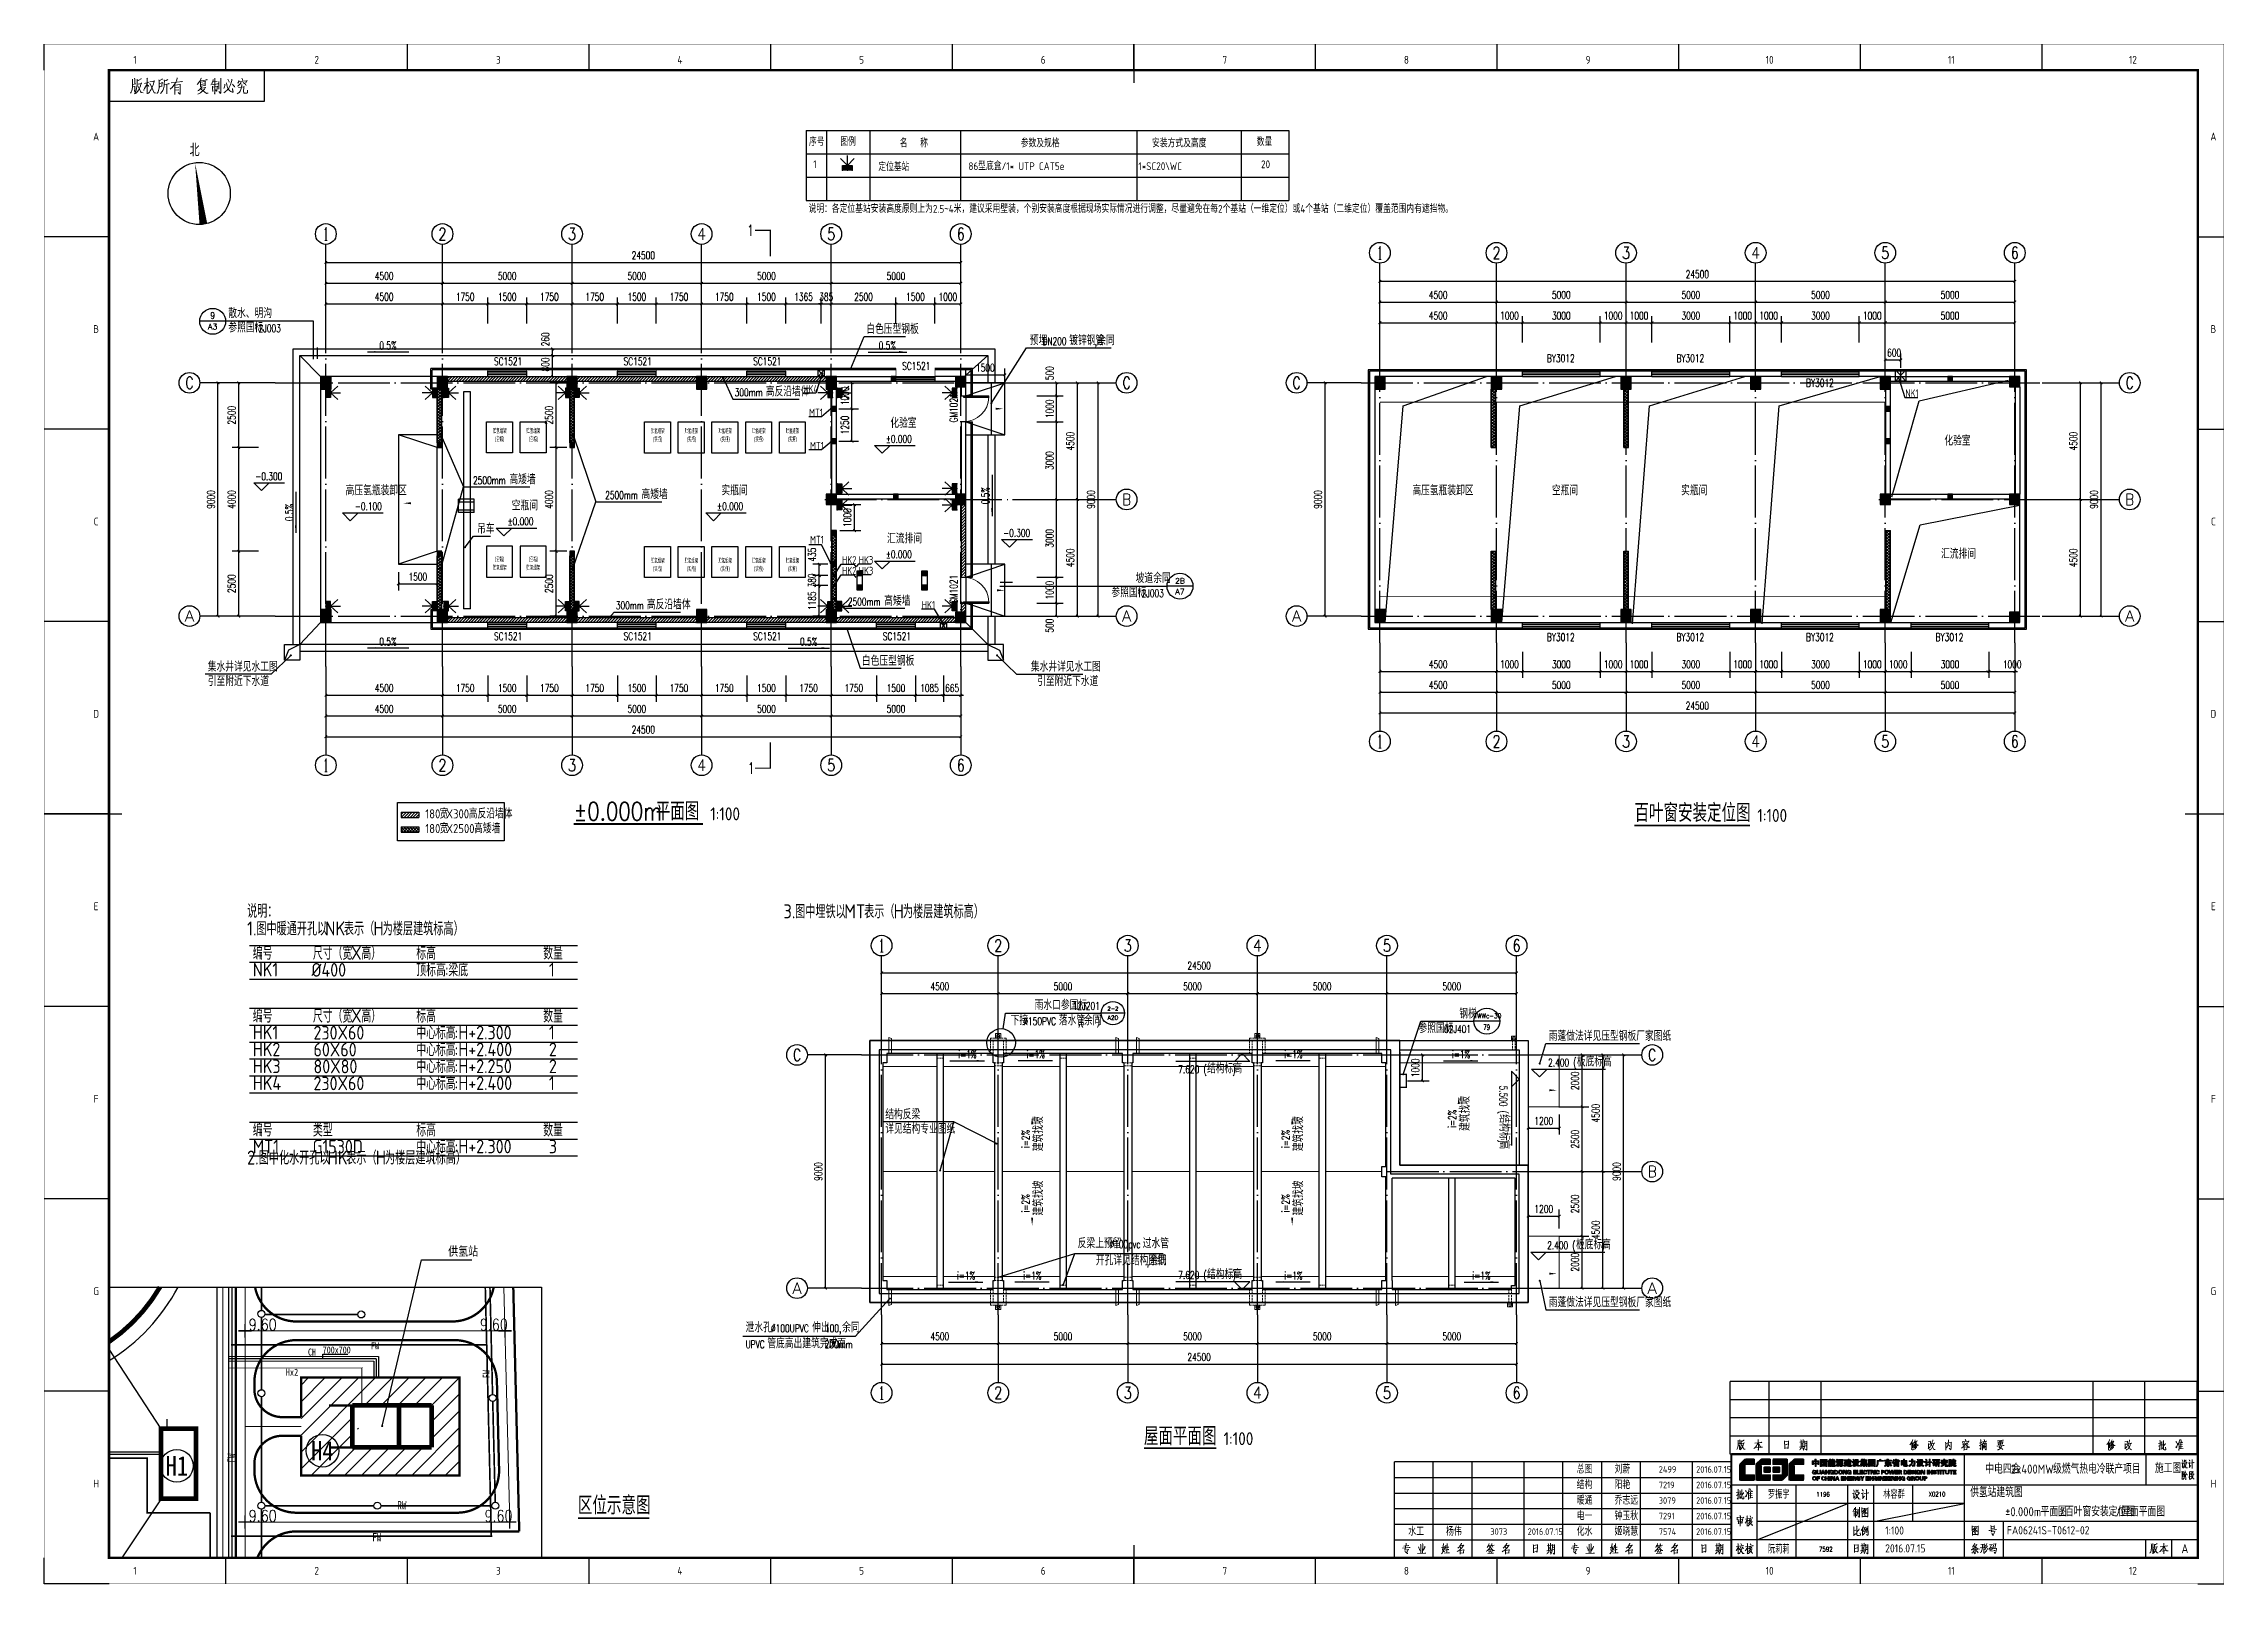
# Model space of a CAD drawing. Extents: x 170390 to 475615, y -37034 to 38097.
# Drawn here: x 291625 to 375775, y -30957 to 28493 of the extents above; entities that cross this region are included whole.
import ezdxf
from ezdxf.enums import TextEntityAlignment as Align

# ---------------------------------------------------------------- set-up
doc = ezdxf.new("R2010")
doc.units = 0
doc.header["$LTSCALE"] = 1000
doc.header["$MEASUREMENT"] = 0
for name, pattern in [('CENTER', [50.8, 31.75, -6.35, 6.35, -6.35]), ('CENTER1', [1.125, 0.75, -0.125, 0.125, -0.125]), ('DASH', [0.35, 0.25, -0.1]), ('DASHDOT', [1, 0.5, -0.25, 0, -0.25]), ('DASHED', [19.05, 12.7, -6.35]), ('DOTE', [2.42, 2, -0.2, 0.02, -0.2])]:
    doc.linetypes.add(name, pattern=pattern)
doc.layers.get('0').update_dxf_attribs({"color": 8})
doc.layers.get('Defpoints').update_dxf_attribs({"color": 8})
for name, color, linetype in [('-人员定位', 6, 'Continuous'), ('-人员定位标注', 4, 'Continuous'), ('3T_WOOD', 8, 'Continuous'), ('AXIS', 8, 'Continuous'), ('AXIS_TEXT', 8, 'Continuous'), ('BM', 8, 'Continuous'), ('COLUMN', 8, 'Continuous'), ('DIM_ELEV', 8, 'Continuous'), ('DIM_IDEN', 8, 'Continuous'), ('DIM_LEAD', 8, 'Continuous'), ('DIM_SYMB', 8, 'Continuous'), ('DOTE', 8, 'DOTE'), ('G-CH', 8, 'Continuous'), ('G-FW', 8, 'Continuous'), ('G-H2', 8, 'Continuous'), ('G-RW', 8, 'Continuous'), ('G-加药', 8, 'Continuous'), ('G-循环水补充水管', 8, 'Continuous'), ('HQ1', 8, 'Continuous'), ('HQ2', 8, 'Continuous'), ('PUB_DIM', 8, 'Continuous'), ('PUB_HATCH', 8, 'Continuous'), ('PUB_TEXT', 8, 'Continuous'), ('S-室内标高', 8, 'Continuous'), ('S-排水箭头', 8, 'Continuous'), ('Version', 8, 'Continuous'), ('WALL', 8, 'Continuous'), ('WINDOW', 8, 'Continuous'), ('WINDOW_TEXT', 8, 'Continuous'), ('Z-本期建构筑物', 8, 'Continuous'), ('坡道', 8, 'Continuous'), ('放坡', 8, 'Continuous'), ('虚线', 8, 'DASH'), ('设备外形', 8, 'Continuous'), ('轻质板', 8, 'Continuous'), ('铺地', 8, 'Continuous')]:
    doc.layers.add(name, color=color, linetype=linetype)
for name, color, linetype, lineweight in [('ROAD-CENT', 8, 'CENTER', 0), ('road_mr', 8, 'Continuous', 0), ('Road_s标高', 8, 'Continuous', 0), ('Z-综合管架', 8, 'Continuous', 0), ('z-说明', 8, 'Continuous', 0), ('屋面', 8, 'Continuous', 20), ('建筑看线', 8, 'Continuous', 18), ('水', 8, 'Continuous', 18)]:
    doc.layers.add(name, color=color, linetype=linetype, lineweight=lineweight)
doc.styles.add('-GBCBIGGBENOR', font='gbenor.shx', dxfattribs={"width": 0.7, "bigfont": 'gbcbig.shx'})
doc.styles.add('_HZTXT', font='txt.shx', dxfattribs={"width": 0.8, "bigfont": 'HZTXT.shx'})
doc.styles.add('_TCH_AXIS', font='COMPLEX.shx', dxfattribs={"bigfont": 'dxt.shx'})
doc.styles.add('_TCH_DIM', font='SIMPLEX', dxfattribs={"bigfont": 'GBCBIG'})
doc.styles.add('_TCH_DIM_T3', font='SIMPLEX', dxfattribs={"width": 0.705882, "bigfont": 'GBCBIG'})
doc.styles.add('_TCH_LABEL', font='COMPLEX', dxfattribs={"bigfont": 'GBCBIG'})
doc.styles.add('_TCH_WINDOW', font='SIMPLEX', dxfattribs={"bigfont": 'GBCBIG'})
doc.styles.add('COMPLEX', font='COMPLEX')
doc.styles.add('DIMST', font='', dxfattribs={"height": 15})
doc.styles.add('DXT', font='geditxt.shx', dxfattribs={"width": 0.7, "bigfont": 'dxt.shx'})
doc.styles.add('HT', font='')
doc.styles.add('HZ', font='geditxt.shx', dxfattribs={"width": 0.7, "bigfont": 'dxt.shx'})
doc.styles.add('SIMPLEX', font='txt.shx', dxfattribs={"height": 0.2})
doc.styles.get("Standard").update_dxf_attribs({"font": 'GBENOR', "bigfont": 'GBCBIG'})
doc.styles.add('TSSD_Rein', font='Tssdeng.shx', dxfattribs={"width": 0.7, "bigfont": 'tssdchn.shx'})
doc.styles.add('黑体', font='')
doc.styles.get('DIMST').set_extended_font_data('SimHei')
doc.styles.get('HT').set_extended_font_data('SimHei')
doc.styles.get('黑体').set_extended_font_data('SimHei')
doc.linetypes.add('WALL', pattern='A,1,-1e-06,["■",HT,S=0.15,R=0,X=0,Y=-0.16],-1e-06', length=1.000002)
doc.linetypes.add('ZIGZAG', pattern='A,0.00254,-5.08,[131,ltypeshp.shx,S=5.08,R=0,X=-5.08,Y=0],-10.16,[131,ltypeshp.shx,S=5.08,R=180,X=5.08,Y=0],-5.08', length=20.32254)
doc.dimstyles.new('_TCH_ARCH&&100', dxfattribs={"dimtxt": 297.5, "dimasz": 100, "dimexe": 250, "dimexo": 300, "dimgap": 126.25, "dimtad": 1, "dimdec": 0, "dimzin": 0, "dimdsep": 46, "dimtxsty": '_TCH_DIM_T3', "dimblk": 'ARCHTICK', "dimcen": 0.09, "dimclrt": 7, "dimazin": 2, "dimtfac": 1, "dimtdec": 0, "dimtix": 1, "dimtmove": 2, "dimatfit": 3, "dimldrblk": 'ARCHTICK', "dimfxl": 0, "dimtolj": 1, "dimtzin": 0, "dimarcsym": 0})

msp = doc.modelspace()

# ---------------------------------------------------------------- texts
at = {"layer": '-人员定位标注', "style": '-GBCBIGGBENOR'}
for s, p in [('序号', (321157.6, 24544.8)), ('图例', (322366.6, 24551.1)), ('名   称', (324662, 24495.4)), ('参数及规格', (329331.3, 24495.4)), ('安装方式及高度', (334397.3, 24495.4)), ('数量', (338437.4, 24544.8)), ('1', (321322.4, 23686.8)), ('定位基站', (323833.8, 23583.8)), ('86型底盒/1* UTP CAT5e', (327310.6, 23613.2)), ('1*SC20\\WC', (333871.1, 23613.6)), ('20', (338602.2, 23686.8)), ('说明：各定位基站安装高度原则上为2.5~4米，建议采用壁装，个别安装高度根据现场实际情况进行调整，尽量避免在每2个基站（一维定位）或4个基站（二维定位）覆盖范围内有遮挡物。', (321140.8, 21966.6))]:
    msp.add_text(s, height=300, dxfattribs=at).set_placement(p)
for s, p in [('334455', (361959.5, -27436.7)), ('556677', (366053.5, -29035.5)), ('445566', (361503.5, -29701.5))]:
    msp.add_text(s, height=0.01).set_placement(p)
at = {"layer": 'DIM_ELEV', "color": 7, "style": '_TCH_DIM', "width": 0.705882}
for s, p in [('%%P0.000', (324121.6, 13092.1)), ('-0.300', (299791.8, 11650)), ('-0.100', (303633.5, 10489.1)), ('%%P0.000', (309524.2, 9908)), ('%%P0.000', (317608.5, 10489.1)), ('-0.300', (328650.5, 9466.9)), ('%%P0.000', (324121.6, 8634.7)), ('7.620', (335409.5, -11232.3)), ('(', (336379.5, -11232.3)), (')', (337502.5, -11232.3)), ('2.400', (349678.5, -10969.9)), ('(', (350648.5, -10969.9)), (')', (351771.5, -10969.9)), ('2.400', (349645.4, -18027.9)), ('(', (350615.4, -18027.9)), (')', (351738.4, -18027.9)), ('7.620', (335409.5, -19172.3)), ('(', (336379.5, -19172.3)), (')', (337502.5, -19172.3))]:
    msp.add_text(s, height=297.5, dxfattribs=at).set_placement(p)
at = {"layer": 'DIM_ELEV', "color": 7, "style": '_TCH_DIM'}
for s, p in [('结构标高', (336519.5, -11232.3)), ('板底标高', (350788.5, -10969.9)), ('板底标高', (350755.4, -18027.9)), ('结构标高', (336519.5, -19172.3))]:
    msp.add_text(s, height=337.59, dxfattribs=at).set_placement(p)
at = {"layer": 'DIM_ELEV', "color": 7, "style": '_TCH_DIM', "width": 0.705882}
for s, p in [('5.500', (347806.5, -11708.9)), ('(', (347806.5, -12678.9)), (')', (347806.5, -13801.9))]:
    msp.add_text(s, height=297.5, rotation=270, dxfattribs=at).set_placement(p)
at = {"layer": 'DIM_ELEV', "color": 7, "style": '_TCH_DIM'}
msp.add_text('结构标高', height=337.59, rotation=270, dxfattribs=at).set_placement((347806.5, -12818.9))
at = {"layer": 'DIM_IDEN', "color": 7, "style": '_TCH_LABEL'}
for s, height, p, p2 in [('A3', 217.39, (297966.8, 17461.7), (298329.1, 17461.7)), ('9', 261, (298060.9, 17871.1), (298234.9, 17871.1)), ('2B', 212.87, (335287.4, 7658.6), (335662.5, 7658.6)), ('A7', 217.39, (335293.8, 7241.5), (335656.1, 7241.5)), ('A20', 157.87, (332679, -9170.8), (333092.5, -9170.8)), ('2-2', 149.75, (332671.8, -8817.8), (333099.7, -8817.8))]:
    msp.add_text(s, height=height, dxfattribs=at).set_placement(p, p2, align=Align.FIT)
at = {"layer": 'DIM_IDEN', "color": 7}
for s, style, p in [('参照国标', '_TCH_DIM', (298752.9, 17357)), ('散水、明沟', '_TCH_DIM', (298752.9, 17905.9)), ('坡道', '_TCH_DIM', (333760.3, 7685.7)), ('余同', '_TCH_DIM', (334441.7, 7685.7)), ('参照国标', '_TCH_DIM', (332827, 7136.8)), ('雨水口参国标', '_TCH_LABEL', (329866.3, -8785.2)), ('下接', '_TCH_LABEL', (328940.5, -9375.4)), ('落水管', '_TCH_LABEL', (330802, -9375.4)), ('余同', '_TCH_LABEL', (331769.3, -9375.4))]:
    msp.add_text(s, height=337.59, dxfattribs=dict(at, style=style)).set_placement(p)
at = {"layer": 'DIM_IDEN', "color": 7, "width": 0.705882}
for s, style, p in [('12J003', '_TCH_DIM', (299735.9, 17357)), ('12J003', '_TCH_DIM', (333809.9, 7136.8)), ('%%c150PVC', '_TCH_LABEL', (329432, -9375.4)), ('12J201', '_TCH_LABEL', (331340.7, -8785.2)), (',(', '_TCH_LABEL', (331539.3, -9375.4)), (')', '_TCH_LABEL', (332260.7, -9375.4))]:
    msp.add_text(s, height=297.5, dxfattribs=dict(at, style=style)).set_placement(p)
at = {"layer": 'DIM_LEAD', "color": 7, "style": '_TCH_DIM'}
for s, height, p in [('白色压型钢板', 337.59, (323370.8, 17297.8)), ('预埋', 337.59, (329678.6, 16862.6)), ('镀锌钢管', 337.59, (331200.1, 16862.6)), ('余同', 337.59, (332283.1, 16862.6)), ('高反沿墙体', 337.59, (319490.8, 14884.3)), ('高矮墙', 337.59, (309596.3, 11495.9)), ('高矮墙', 337.59, (314696.2, 10921.6)), ('吊车', 337.59, (308353, 9591.3)), ('高反沿墙体', 337.59, (314903.4, 6667)), ('高矮墙', 337.59, (324061.2, 6809.1)), ('集水井详见水工图', 337.59, (297959, 4267)), ('白色压型钢板', 337.59, (323200.6, 4494.1)), ('集水井详见水工图', 337.59, (329719.5, 4267)), ('引至附近下水道', 337.59, (297959, 3707)), ('引至附近下水道', 337.59, (329961.5, 3707)), ('钢梯', 337.59, (346253.6, -9118.7)), ('参照国标', 337.59, (344678.9, -9678.7)), ('雨蓬做法详见压型钢板厂家图纸', 337.589, (349704.1, -9980.8)), ('结构反梁', 337.59, (324103.1, -13003.5)), ('详见结构专业图纸', 337.59, (324103.1, -13563.5)), ('反梁上预留', 337.59, (331527.4, -17979.2)), ('过水管', 337.59, (334036.1, -17979.2)), ('开孔详见结构图纸', 337.59, (332227, -18638.4)), ('余同', 337.59, (334293, -18638.4)), ('雨蓬做法详见压型钢板厂家图纸', 337.589, (349705.5, -20257.3)), ('泄水孔：', 337.59, (318711.2, -21227)), ('伸出', 337.59, (321284.2, -21227)), ('余同', 337.59, (322435.6, -21227)), ('管底高出建筑完成面', 337.59, (319551.2, -21843.7))]:
    msp.add_text(s, height=height, dxfattribs=at).set_placement(p)
at = {"layer": 'DIM_LEAD', "color": 7, "style": '_TCH_DIM', "width": 0.705882}
for s, height, p in [('DN200', 297.5, (330170.1, 16862.6)), (',', 297.5, (332183.1, 16862.6)), ('300mm', 297.5, (318290.8, 14884.3)), ('2500mm', 297.5, (308196.3, 11495.9)), ('2500mm', 297.5, (313296.2, 10921.6)), ('300mm', 297.5, (313703.4, 6667)), ('2500mm', 297.5, (322661.2, 6809.1)), ('TWWc-30', 190.4, (346831.7, -9115.4)), ('02J401', 297.5, (345661.8, -9678.7)), ('%%c100pvc', 297.5, (332756.1, -17979.2)), (',', 297.5, (334193, -18638.4)), ('%%c100UPVC', 297.5, (319694.2, -21227)), ('100,', 297.5, (321775.6, -21227)), ('UPVC', 297.5, (318711.2, -21843.7)), ('200mm', 297.5, (321762.9, -21843.7))]:
    msp.add_text(s, height=height, dxfattribs=at).set_placement(p)
at = {"layer": 'DIM_LEAD', "color": 7}
msp.add_text('供氢站', height=385.82, dxfattribs=at).set_placement((307236.2, -18314.1))
at = {"layer": 'DIM_SYMB', "color": 7, "style": '_TCH_DIM'}
msp.add_text('北', height=482.3, dxfattribs=at).set_placement((297257.8, 24144.9))
at = {"layer": 'DIM_SYMB', "color": 7}
for s, height, style, width, p in [('1', 425, '_TCH_LABEL', 0.705882, (318772.9, 21072.1)), ('0.5%%%', 297.5, '_TCH_DIM', 0.705882, (304580.3, 16697.2)), ('0.5%%%', 297.5, '_TCH_DIM', 0.705882, (323847.1, 16697.2)), ('0.5%%%', 297.5, '_TCH_DIM', 0.705882, (304580.3, 5271.6)), ('0.5%%%', 297.5, '_TCH_DIM', 0.705882, (320811.4, 5271.6)), ('1', 425, '_TCH_LABEL', 0.705882, (318802.1, 324.3)), ('%%p0.000m', 700, '_HZTXT', 0.8, (312074.5, -1476.5, 337350.9)), ('平面图', 700, '_HZTXT', 0.8, (315247.9, -1476.5, 337350.9)), ('百叶窗安装定位图', 700, '_HZTXT', 0.8, (353012.9, -1538.2, 337350.9)), ('i=1%%%', 297.5, '_TCH_DIM', 0.705882, (326922.2, -10654.5)), ('i=1%%%', 297.5, '_TCH_DIM', 0.705882, (329554.2, -10654.5)), ('i=1%%%', 297.5, '_TCH_DIM', 0.705882, (339501.3, -10654.5)), ('i=1%%%', 297.5, '_TCH_DIM', 0.705882, (345969.5, -10654.5)), ('i=1%%%', 297.5, '_TCH_DIM', 0.705882, (326868.9, -19190.2)), ('i=1%%%', 297.5, '_TCH_DIM', 0.705882, (329427.7, -19190.2)), ('i=1%%%', 297.5, '_TCH_DIM', 0.705882, (339501.3, -19190.2)), ('i=1%%%', 297.5, '_TCH_DIM', 0.705882, (346757.5, -19190.2)), ('屋面平面图', 700, '_HZTXT', 0.8, (334082.2, -25585.2, 337350.9)), ('区位示意图', 700, '_HZTXT', 0.8, (312242, -28258.4, 337350.9))]:
    msp.add_text(s, height=height, dxfattribs=dict(at, style=style, width=width)).set_placement(p)
at = {"layer": 'DIM_SYMB', "color": 7, "style": '_TCH_DIM', "width": 0.705882}
for s, p in [('0.5%%%', (328118, 10715.9)), ('0.5%%%', (301253.1, 10067)), ('i=2%', (329664.7, -14124)), ('i=2%', (339699.1, -14124)), ('i=2%', (346125.6, -13344.1)), ('i=2%', (329664.7, -16606.8)), ('i=2%', (339699.1, -16606.8))]:
    msp.add_text(s, height=297.5, rotation=90, dxfattribs=at).set_placement(p)
at = {"layer": 'DIM_SYMB', "color": 7}
for p in [(317347.9, -1476.5, 337350.9), (357754.1, -1538.2, 337350.9), (337156.7, -25585.2, 337350.9)]:
    msp.add_text('1:100', height=500, dxfattribs=at).set_placement(p)
at = {"layer": 'DIM_SYMB', "color": 7, "style": '_TCH_DIM'}
for p in [(346652.1, -13460.7), (330191.1, -14240.6), (340225.6, -14240.6), (330191.1, -16723.4), (340225.6, -16723.4)]:
    msp.add_text('建筑找坡', height=337.59, rotation=90, dxfattribs=at).set_placement(p)
at = {"layer": 'PUB_TEXT', "color": 6, "style": 'TSSD_Rein', "width": 0.7}
for s, p in [('HK4', (320935.9, 15017.5)), ('NK1', (363464.5, 14855.8)), ('MT1', (321163.9, 14105.6)), ('MT1', (321199.3, 12825.4)), ('MT1', (321199.3, 9201.2)), ('HK2', (322434.1, 8417.5)), ('HK3', (323080.2, 8417.5)), ('HK2', (322434.1, 8005.7)), ('HK3', (323080.2, 8005.7)), ('HK1', (325511.5, 6682.8))]:
    msp.add_text(s, height=300, dxfattribs=at).set_placement(p)
at = {"layer": 'PUB_TEXT'}
for s, height, p in [('化验室', 337.59, (324297.6, 13671.8, 337350.9)), ('化验室', 337.59, (364969.9, 12987.4, 337350.9)), ('高压氢瓶装卸区', 337.59, (303278.8, 11068.8, 337350.9)), ('实瓶间', 337.59, (317778.4, 11068.8, 337350.9)), ('高压氢瓶装卸区', 337.59, (344440.6, 11068.8, 337350.9)), ('空瓶间', 337.59, (349826.5, 11068.8, 337350.9)), ('实瓶间', 337.59, (354811.3, 11068.8, 337350.9)), ('空瓶间', 337.59, (309688.9, 10487.7, 337350.9)), ('汇流排间', 337.59, (324169.6, 9214.4, 337350.9)), ('汇流排间', 337.59, (364841.9, 8622.2, 337350.9)), ('180', 350, (306354.9, -1401.1)), ('180', 350, (306354.9, -1969.7)), ('宽', 337.6, (306909, -1401.1)), ('宽', 337.6, (306909, -1969.7)), ('X300', 350, (307154.8, -1401.1)), ('X2500', 350, (307154.8, -1969.7)), ('高反沿墙体', 337.59, (308029.8, -1401.1)), ('高矮墙', 337.59, (308233.9, -1969.7)), ('说明：', 520.85, (299475.1, -5238.1)), ('3.', 540, (320175.1, -5257.2)), ('图中埋铁以', 520.85, (320625.1, -5257.2)), ('MT', 540, (322520.9, -5257.2)), ('表示（', 520.85, (323285.9, -5257.2)), ('H', 540, (324423.3, -5257.2)), ('为楼层建筑标高）', 520.85, (324783.3, -5257.2)), ('1.', 540, (299475.1, -5918.1)), ('图中暖通开孔以', 520.85, (299835.1, -5918.1)), ('NK', 540, (302489.2, -5918.1)), ('表示（', 520.85, (303211.4, -5918.1)), ('H', 540, (304348.9, -5918.1)), ('为楼层建筑标高）', 520.85, (304708.9, -5918.1)), ('2.', 540, (299475.1, -14758.1)), ('图中化水开孔以', 520.85, (299925.1, -14758.1)), ('HK', 540, (302579.2, -14758.1)), ('表示（', 520.85, (303301.4, -14758.1)), ('H', 540, (304438.9, -14758.1)), ('为楼层建筑标高）', 520.85, (304798.9, -14758.1)), ('总图', 303.83, (350783.1, -26673.8)), ('刘蔚', 303.83, (352241.6, -26673.8)), ('2499', 252, (353949.3, -26646.2)), ('2016.07.15', 252, (355391.2, -26646.2)), ('中电四会', 337.59, (366549.5, -26682.2)), ('2x400MW', 350, (367532.5, -26682.2)), ('级燃气热电冷联产项目', 337.59, (369165.8, -26682.2)), ('施工图', 337.59, (373096.2, -26656.3)), ('结构', 303.83, (350783.1, -27273.8)), ('暖通', 303.83, (350783.1, -27873.8)), ('乔志远', 303.83, (352241.6, -27873.8)), ('阳艳', 303.83, (352241.6, -27273.8)), ('7219', 252, (353949.3, -27246.2)), ('3079', 252, (353949.3, -27846.2)), ('2016.07.15', 252, (355391.2, -27246.2)), ('2016.07.15', 252, (355391.2, -27846.2)), ('供氢站建筑图', 337.59, (365965.1, -27585.2)), ('电一', 303.83, (350783.1, -28473.8)), ('钟玉秋', 303.83, (352241.6, -28473.8)), ('7291', 252, (353949.3, -28446.2)), ('2016.07.15', 252, (355391.2, -28446.2)), ('±', 337.6, (367319.2, -28327.8)), ('0.000m', 350, (367516.1, -28327.8)), ('平面图', 337.59, (368682.8, -28327.8)), ('/', 350, (369420, -28327.8)), ('百叶窗安装定位图', 337.59, (369624.2, -28327.8)), ('/', 350, (371590.1, -28327.8)), ('屋面平面图', 337.59, (371794.3, -28327.8)), ('水工', 303.83, (344283.1, -29073.8)), ('杨伟', 303.83, (345741.6, -29073.8)), ('3073', 252, (347449.3, -29046.2)), ('2016.07.15', 252, (348891.2, -29046.2)), ('化水', 303.83, (350783.1, -29073.8)), ('姬晓慧', 303.83, (352241.6, -29073.8)), ('7574', 252, (353949.3, -29046.2)), ('2016.07.15', 252, (355391.2, -29046.2)), ('1:100', 315, (362686.9, -29035.9)), ('2016.07.15', 315, (362686.9, -29723.6)), ('FA06241S-T0612-02', 315, (367386, -29026.1)), ('A', 350, (374117, -29753.6))]:
    msp.add_text(s, height=height, dxfattribs=at).set_placement(p)
at = {"layer": 'PUB_TEXT', "color": 2}
for s, height, p in [('编号', 506.38, (299697.7, -6853.9)), ('尺寸（宽', 506.38, (302018.4, -6853.9)), ('X', 525, (303492.9, -6853.9)), ('高）', 506.38, (303886.6, -6853.9)), ('标高', 506.38, (306005.9, -6853.9)), ('数量', 506.38, (310904, -6853.9)), ('NK1', 525, (299697.7, -7500.8)), ('%%c400', 525, (301960.8, -7507.8)), ('顶标高', 506.38, (306005.9, -7500.8)), (':', 525, (307111.7, -7500.8)), ('梁底', 506.38, (307243, -7500.8)), ('1', 525, (311123, -7500.8)), ('编号', 506.38, (299697.7, -9280.5)), ('尺寸（宽', 506.38, (302018.4, -9280.5)), ('X', 525, (303492.9, -9280.5)), ('高）', 506.38, (303886.6, -9280.5)), ('标高', 506.38, (306005.9, -9280.5)), ('数量', 506.38, (310904, -9280.5)), ('HK1', 525, (299697.7, -9927.3)), ('HK2', 525, (299697.7, -10578.8)), ('230X60', 525, (302039.4, -9934.3)), ('60X60', 525, (302039.4, -10585.8)), ('中心标高', 506.38, (306005.9, -9927.3)), ('中心标高', 506.38, (306005.9, -10578.8)), (':H+2.300', 525, (307480.4, -9927.3)), (':H+2.400', 525, (307480.4, -10578.8)), ('1', 525, (311123, -9927.3)), ('2', 525, (311123, -10578.8)), ('HK3', 525, (299697.7, -11230.2)), ('80X80', 525, (302039.4, -11237.2)), ('中心标高', 506.38, (306005.9, -11230.2)), (':H+2.250', 525, (307480.4, -11230.2)), ('2', 525, (311123, -11230.2)), ('HK4', 525, (299697.7, -11881.7)), ('230X60', 525, (302039.4, -11888.7)), ('中心标高', 506.38, (306005.9, -11881.7)), (':H+2.400', 525, (307480.4, -11881.7)), ('1', 525, (311123, -11881.7)), ('编号', 506.38, (299697.7, -13676.8)), ('类型', 506.38, (302018.4, -13676.8)), ('标高', 506.38, (306005.9, -13676.8)), ('数量', 506.38, (310904, -13676.8)), ('MT1', 525, (299697.7, -14323.7)), ('G1530D', 525, (302008, -14330.7)), ('中心标高', 506.38, (306005.9, -14323.7)), (':H+2.300', 525, (307480.4, -14323.7)), ('3', 525, (311123, -14323.7))]:
    msp.add_text(s, height=height, dxfattribs=at).set_placement(p)
at = {"layer": 'PUB_TEXT', "style": 'DXT', "width": 0.795455}
msp.add_text('79', height=206.08, dxfattribs=at).set_placement((347185.3, -9564.6), (347442.9, -9564.6), align=Align.FIT)
at = {"layer": 'PUB_TEXT', "style": 'HZ', "width": 0.7}
for s, height, p in [('罗振宇', 304.25, (358163.8, -27645.3)), ('1196', 178.56, (360026.9, -27571.8)), ('林容群', 304.25, (362612.3, -27645.3)), ('X0210', 178.56, (364358.6, -27565.5)), ('阮莉莉', 304.25, (358163.8, -29760.8)), ('7592', 178.56, (360134, -29691.4))]:
    msp.add_text(s, height=height, dxfattribs=at).set_placement(p)
at = {"layer": 'WINDOW_TEXT', "style": '_TCH_WINDOW', "width": 0.705882}
for s, p in [('SC1521', (309005.5, 16082.4)), ('SC1521', (314005.5, 16082.4)), ('SC1521', (319005.5, 16082.4)), ('SC1521', (324755.5, 15902.4)), ('BY3012', (349632.8, 16205.6)), ('BY3012', (354632.8, 16205.6)), ('BY3012', (359632.8, 15255.6)), ('SC1521', (309005.5, 5478.8)), ('SC1521', (314005.5, 5478.8)), ('SC1521', (319005.5, 5478.8)), ('SC1521', (324005.5, 5478.8)), ('BY3012', (349632.8, 5442.4)), ('BY3012', (354632.8, 5442.4)), ('BY3012', (359632.8, 5442.4)), ('BY3012', (364632.8, 5442.4))]:
    msp.add_text(s, height=297.5, dxfattribs=at).set_placement(p)
at = {"layer": '设备外形', "width": 0.75}
for s, p in [('贮氢组架', (308960.9, 13457.3)), ('贮氢组架', (310260.9, 13457.3)), ('贮氢组架', (315060.9, 13447.3)), ('贮氢组架', (316360.9, 13447.3)), ('贮氢组架', (317660.9, 13447.3)), ('贮氢组架', (318960.9, 13447.3)), ('贮氢组架', (320260.9, 13447.3)), ('(空瓶)', (309039.3, 13139)), ('(空瓶)', (310339.3, 13139)), ('(实瓶)', (315139.3, 13129)), ('(实瓶)', (316439.3, 13129)), ('(实瓶)', (317739.3, 13129)), ('(实瓶)', (319039.3, 13129)), ('(实瓶)', (320339.3, 13129)), ('(空瓶)', (309039.3, 8506.4)), ('(空瓶)', (310339.3, 8506.4)), ('贮氢组架', (315060.9, 8447.3)), ('贮氢组架', (316360.9, 8447.3)), ('贮氢组架', (317660.9, 8447.3)), ('贮氢组架', (318960.9, 8447.3)), ('贮氢组架', (320260.9, 8447.3)), ('贮氢组架', (308960.9, 8175)), ('贮氢组架', (310260.9, 8175)), ('(实瓶)', (315139.3, 8129)), ('(实瓶)', (316439.3, 8129)), ('(实瓶)', (317739.3, 8129)), ('(实瓶)', (319039.3, 8129)), ('(实瓶)', (320339.3, 8129))]:
    msp.add_text(s, height=175, dxfattribs=at).set_placement(p)

# ---------------------------------------------------------------- blocks, each defined once
blk = doc.blocks.new('jzw-bh')
blk.add_circle((0, 0), 1.4)
at = {"style": 'SIMPLEX', "width": 0.8}
blk.add_attdef('JZW', text='', height=1, dxfattribs=at).set_placement((0, 0), align=Align.MIDDLE)
blk = doc.blocks.new('DLZXBG')
at = {"layer": 'Road_s标高', "const_width": 0.3}
for points in [[(-1.44, 0), (1.44, 0)], [(0, -1.44), (0, 1.44)]]:
    blk.add_lwpolyline(points, dxfattribs=at)
blk = doc.blocks.new('8')
at = {"layer": '铺地'}
h = blk.add_hatch(dxfattribs=at)
h.set_pattern_fill('ANSI31', color=252, scale=0.8, style=0)
h.set_pattern_definition([(45, (522.1867, 0), (-1.7960512, 1.7960512), [])])
h.paths.add_polyline_path([(3038.19, 1702), (3072.19, 1702), (3072.19, 1723), (3038.19, 1723)])
h.paths.add_polyline_path([(3049.19, 1717), (3059.19, 1717), (3066.19, 1717), (3066.19, 1708), (3059.19, 1708), (3049.19, 1708)], flags=16)
h.paths.add_polyline_path([(3050.15, 1712.13), (3054.04, 1712.13), (3052.09, 1710.18)], flags=0)
h.paths.add_polyline_path([(3050.56, 1711.92), (3059.09, 1711.92), (3059.09, 1715.95), (3050.56, 1715.95)], flags=8)
at = {"layer": 'G-CH', "color": 252, "linetype": 'CENTER1', "ltscale": 5}
for q in [(3022.69, 1727), (3054.32, 1723)]:
    blk.add_line((3054.32, 1727), q, dxfattribs=at)
at = {"layer": 'G-CH', "color": 252}
for p, q in [((3042.89, 1727), (3042.89, 1727.96)), ((3042.89, 1727.96), (3048.19, 1727.96))]:
    blk.add_line(p, q, dxfattribs=at)
at = {"layer": 'G-CH', "color": 252, "const_width": 0.25}
for points in [[(3054.82, 1727.5), (3022.69, 1727.5)], [(3053.82, 1726.5), (3022.69, 1726.5)], [(3053.82, 1726.5), (3053.82, 1723)], [(3054.82, 1727.5), (3054.82, 1723)]]:
    blk.add_lwpolyline(points, dxfattribs=at)
at = {"layer": 'G-FW', "color": 252, "const_width": 0.35}
for points in [[(3023.39, 1742.38), (3023.39, 1684.34)], [(3077.69, 1742.38), (3078.99, 1689)], [(3077.94, 1730), (3023.19, 1730)], [(3079.17, 1689), (3023.19, 1689)]]:
    blk.add_lwpolyline(points, dxfattribs=at)
at = {"layer": 'G-H2', "color": 252, "const_width": 0.1}
for points in [[(3022.69, 1725.2), (3051.39, 1725.2)], [(3051.39, 1717), (3051.39, 1725.2)], [(3022.69, 1725), (3051.19, 1725)], [(3051.19, 1717), (3051.19, 1725)]]:
    blk.add_lwpolyline(points, dxfattribs=at)
at = {"layer": 'G-RW', "color": 252, "ltscale": 0.5, "const_width": 0.35}
for points in [[(3029.69, 1742.38), (3029.69, 1737.38)], [(3078.69, 1742.38), (3079.25, 1719.37)], [(3029.69, 1735.88), (3029.69, 1720.38)], [(3050.36, 1736.5), (3030.43, 1736.5)], [(3029.69, 1718.88), (3029.69, 1696.25)], [(3079.29, 1717.87), (3079.82, 1696.26)], [(3029.69, 1694.75), (3029.69, 1684.34)], [(3053.79, 1695.5), (3030.44, 1695.5)], [(3079.09, 1695.5), (3055.29, 1695.5)]]:
    blk.add_lwpolyline(points, dxfattribs=at)
at = {"layer": 'G-RW', "color": 252}
for centre in [(3029.69, 1736.63), (3051.11, 1736.5), (3029.69, 1719.63), (3079.27, 1718.61), (3029.69, 1695.5), (3054.54, 1695.5), (3079.84, 1695.5)]:
    blk.add_circle(centre, 0.75, dxfattribs=at)
at = {"layer": 'G-加药', "color": 252, "const_width": 0.3}
for points in [[(3008.19, 1707), (2997.04, 1707)], [(3008.19, 1706.5), (2997.04, 1706.5)]]:
    blk.add_lwpolyline(points, dxfattribs=at)
at = {"layer": 'G-循环水补充水管', "color": 252, "const_width": 0.35}
for points in [[(3018.7, 1694), (3005.19, 1694), (3005.19, 1704.7), (3005.19, 1705.7), (2997.04, 1705.7)], [(3018.7, 1684.34), (3018.7, 1694)]]:
    blk.add_lwpolyline(points, dxfattribs=at)
at = {"layer": 'ROAD-CENT', "color": 252, "linetype": 'DASHDOT', "ltscale": 10}
for p, q in [((3026.19, 1742.38), (3026.19, 1684.34)), ((3081.69, 1742.38), (3082.92, 1692)), ((3081.92, 1733), (3026.19, 1733)), ((3038.19, 1712.5), (3026.19, 1712.5)), ((3082.92, 1692), (3026.19, 1692))]:
    blk.add_line(p, q, dxfattribs=at)
at = {"layer": 'road_mr', "color": 252, "const_width": 0.5}
for points in [[(3024.19, 1742.38), (3024.19, 1684.34)], [(3083.69, 1742.38), (3084.97, 1690)], [(3080.18, 1722.22), (3080.28, 1718.22)], [(3080.18, 1722.22), (3080.65, 1703.22)]]:
    blk.add_lwpolyline(points, dxfattribs=at)
for points in [[(3028.33, 1742.38, 0.362218), (3037.19, 1735)], [(3070.65, 1735, 0.36222), (3079.5, 1742.38, 0.36222)], [(3037.19, 1731, 0.414214), (3028.19, 1722)], [(3080.18, 1722.22, 0.407062), (3071.18, 1731)], [(3028.19, 1722), (3028.19, 1720.5, 0.414214), (3034.19, 1714.5), (3038.19, 1714.5)], [(3038.19, 1710.5), (3034.19, 1710.5, 0.414214), (3028.19, 1704.5), (3028.19, 1703)], [(3028.19, 1703, 0.414213), (3037.19, 1694)], [(3071.65, 1694, 0.421401), (3080.65, 1703.22)], [(3037.19, 1690, 0.306767), (3028.83, 1684.34, 0.306767)]]:
    blk.add_lwpolyline(points, format="xyb", dxfattribs=at)
at = {"layer": 'road_mr', "color": 252, "ltscale": 10, "const_width": 0.5}
for points in [[(3070.65, 1735), (3037.19, 1735)], [(3071.18, 1731), (3037.19, 1731)], [(3071.65, 1694), (3037.19, 1694)], [(3084.97, 1690), (3037.19, 1690)]]:
    blk.add_lwpolyline(points, dxfattribs=at)
at = {"layer": 'S-室内标高', "color": 252}
blk.add_line((3009.4, 1714.09), (3009.4, 1712), dxfattribs=at)
at = {"layer": 'S-排水箭头', "color": 252}
for points in [[(3008.19, 1712), (2997.04, 1729.07)], [(3008.19, 1697), (2999.75, 1684.34)]]:
    blk.add_lwpolyline(points, dxfattribs=at)
at = {"layer": 'Z-本期建构筑物', "color": 252, "const_width": 1}
for points in [[(2997.04, 1730.64, 0.110193), (3007.96, 1742.38)], [(2997.04, 1730.64, 0.110193), (3007.96, 1742.38, 0.110193)]]:
    blk.add_lwpolyline(points, format="xyb", dxfattribs=at)
at = {"layer": 'Z-本期建构筑物'}
blk.add_lwpolyline([(2997.04, 1742.38), (3089.72, 1742.38), (3089.72, 1684.34), (2997.04, 1684.34)], close=True, dxfattribs=at)
at = {"layer": 'Z-本期建构筑物', "color": 252, "linetype": 'WALL', "ltscale": 10, "const_width": 0.5}
blk.add_lwpolyline([(3038.19, 1714.5), (3038.19, 1723), (3072.19, 1723), (3072.19, 1702), (3038.19, 1702), (3038.19, 1710.5)], dxfattribs=at)
at = {"layer": 'Z-本期建构筑物', "color": 4}
for points, const_width in [([(3049.19, 1717), (3044.19, 1717)], 0.5), ([(3059.19, 1717), (3049.19, 1717)], 1), ([(3049.19, 1717), (3049.19, 1708)], 1), ([(3059.19, 1717), (3066.19, 1717)], 1), ([(3059.19, 1708), (3059.19, 1717)], 1), ([(3066.19, 1717), (3066.19, 1708)], 1), ([(3049.19, 1708), (3044.19, 1708)], 0.5), ([(3059.19, 1708), (3049.19, 1708)], 1), ([(3066.19, 1708), (3059.19, 1708)], 1)]:
    blk.add_lwpolyline(points, dxfattribs=dict(at, const_width=const_width))
at = {"layer": 'Z-本期建构筑物', "color": 252, "const_width": 1}
blk.add_lwpolyline([(3008.19, 1712), (3008.19, 1697), (3015.69, 1697), (3015.69, 1712)], close=True, dxfattribs=at)
at = {"layer": 'Z-本期建构筑物', "color": 252, "ltscale": 10}
blk.add_arc((2976.19, 1761), 40.2, 301.2419, 332.4102, dxfattribs=at)
at = {"layer": 'Z-综合管架', "color": 252, "linetype": 'ZIGZAG', "ltscale": 0.15}
blk.add_line((3021.44, 1742.38), (3021.44, 1684.34), dxfattribs=at)
at = {"layer": 'Z-综合管架', "color": 252, "const_width": 0.3}
for points in [[(3020.19, 1742.38), (3020.19, 1684.34)], [(3022.69, 1684.34), (3022.69, 1742.38)]]:
    blk.add_lwpolyline(points, dxfattribs=at)
at = {"layer": '放坡', "color": 252}
blk.add_arc((2976.19, 1761), 36.83, 304.4806, 329.6334, dxfattribs=at)
at = {"layer": 'BM', "color": 252}
ref = blk.add_blockref('jzw-bh', (3011.57, 1704.06), dxfattribs=dict(at, xscale=2.50000000000001, yscale=2.50000000000001, zscale=2.50000000000001, rotation=359.9999573616799))
ref.add_attrib('JZW', 'H1', dxfattribs={"layer": '0', "height": 4.167, "style": '黑体', "width": 0.85}).set_placement((3011.57, 1704.06), align=Align.MIDDLE)
ref = blk.add_blockref('jzw-bh', (3042.77, 1707.29), dxfattribs=dict(at, xscale=2.50000000000001, yscale=2.50000000000001, zscale=2.50000000000001, rotation=359.9999573616801))
ref.add_attrib('JZW', 'H4', dxfattribs={"layer": '0', "height": 4.167, "style": '黑体', "width": 0.85}).set_placement((3042.77, 1707.29), align=Align.MIDDLE)
at = {"layer": 'Z-本期建构筑物', "color": 252}
for p in [(3026.19, 1733), (3081.92, 1733), (3026.19, 1692), (3082.92, 1692)]:
    blk.add_blockref('DLZXBG', p, dxfattribs=at)
at = {"layer": 'G-CH', "color": 252, "style": 'DIMST', "width": 0.7}
for s, p in [('CH', (3039.68, 1727.7)), ('700x700', (3042.84, 1728.16))]:
    blk.add_text(s, height=1.5, dxfattribs=at).set_placement(p)
at = {"layer": 'G-FW', "color": 252, "ltscale": 0.5, "style": 'HT', "width": 0.8}
for height, p in [(1.5, (3053.14, 1729, 4.6)), (1.8, (3053.43, 1687.84, 4.6))]:
    blk.add_text('FW', height=height, dxfattribs=at).set_placement(p)
for height, p in [(1.5, (3078.65, 1722.82, 4.6)), (1.8, (3024.22, 1704.74, 4.6))]:
    blk.add_text('FW', height=height, rotation=90, dxfattribs=at).set_placement(p)
at = {"layer": 'G-H2', "color": 252, "style": 'HT', "width": 0.8}
blk.add_text('Hx2', height=1.5, dxfattribs=at).set_placement((3034.91, 1723.38, 4.6))
at = {"layer": 'G-RW', "color": 252, "ltscale": 0.5, "style": 'HT', "width": 0.8}
blk.add_text('RW', height=1.8, dxfattribs=at).set_placement((3058.82, 1694.73, 4.6))
at = {"layer": 'z-说明', "color": 252, "style": 'HZ', "width": 0.8}
for p in [(3026.97, 1733.08, 4.6), (3076.52, 1733.08, 4.6), (3026.97, 1692.08, 4.6), (3077.52, 1692.08, 4.6)]:
    blk.add_text('9.60', height=2.5, dxfattribs=at).set_placement(p)
blk = doc.blocks.new('GEDI_WK_A1')
at = {"color": 3}
for p, q in [((0, 584), (0, 594)), ((70.08, 584), (70.08, 594)), ((140.17, 584), (140.17, 594)), ((210.25, 584), (210.25, 594)), ((280.33, 584), (280.33, 594)), ((350.42, 584), (350.42, 594)), ((420.5, 584), (420.5, 594)), ((490.58, 584), (490.58, 594)), ((560.67, 584), (560.67, 594)), ((630.75, 584), (630.75, 594)), ((700.83, 584), (700.83, 594)), ((770.92, 584), (770.92, 594)), ((85, 572), (85, 584)), ((25, 572), (85, 572)), ((25, 519.75), (0, 519.75)), ((831, 519.75), (841, 519.75)), ((25, 445.5), (0, 445.5)), ((831, 445.5), (841, 445.5)), ((25, 371.25), (0, 371.25)), ((831, 371.25), (841, 371.25)), ((25, 297), (0, 297)), ((831, 297), (841, 297)), ((25, 222.75), (0, 222.75)), ((831, 222.75), (841, 222.75)), ((25, 148.5), (0, 148.5)), ((831, 148.5), (841, 148.5)), ((25, 74.25), (0, 74.25)), ((831, 74.25), (841, 74.25)), ((0, 0), (0, 10)), ((70.08, 0), (70.08, 10)), ((140.17, 0), (140.17, 10)), ((210.25, 0), (210.25, 10)), ((280.33, 0), (280.33, 10)), ((350.42, 0), (350.42, 10)), ((420.5, 0), (420.5, 10)), ((490.58, 0), (490.58, 10)), ((560.67, 0), (560.67, 10)), ((630.75, 0), (630.75, 10)), ((700.83, 0), (700.83, 10)), ((770.92, 0), (770.92, 10)), ((25, 0), (0, 0)), ((831, 0), (841, 0))]:
    blk.add_line(p, q, dxfattribs=at)
for points, const_width in [([(0, 0), (841, 0), (841, 594), (0, 594)], 0.1), ([(25, 10), (831, 10), (831, 584), (25, 584)], 1)]:
    blk.add_lwpolyline(points, close=True, dxfattribs=dict(at, const_width=const_width))
at = {"color": 3, "const_width": 0.5}
for points in [[(420.5, 579), (420.5, 594)], [(30, 297), (0, 297)], [(826, 297), (841, 297)], [(420.5, 0), (420.5, 15)]]:
    blk.add_lwpolyline(points, dxfattribs=at)
at = {"color": 3}
for s, p in [('1', (35.04, 588)), ('2', (105.12, 588)), ('3', (175.21, 588)), ('4', (245.29, 588)), ('5', (315.38, 588)), ('6', (385.46, 588)), ('7', (455.54, 588)), ('8', (525.62, 588)), ('9', (595.71, 588)), ('10', (665.79, 588)), ('11', (735.87, 588)), ('12', (805.96, 588)), ('1', (35.04, 5)), ('2', (105.12, 5)), ('3', (175.21, 5)), ('4', (245.29, 5)), ('5', (315.38, 5)), ('6', (385.46, 5)), ('7', (455.54, 5)), ('8', (525.62, 5)), ('9', (595.71, 5)), ('10', (665.79, 5)), ('11', (735.87, 5)), ('12', (805.96, 5))]:
    blk.add_text(s, height=3, dxfattribs=at).set_placement(p, align=Align.MIDDLE)
for s, p in [('A', (20, 556.88)), ('A', (837, 556.88)), ('B', (20, 482.62)), ('B', (837, 482.62)), ('C', (20, 408.38)), ('C', (837, 408.38)), ('D', (20, 334.12)), ('D', (837, 334.12)), ('E', (20, 259.88)), ('E', (837, 259.88)), ('F', (20, 185.62)), ('F', (837, 185.62)), ('G', (20, 111.38)), ('G', (837, 111.38)), ('H', (20, 37.12)), ('H', (837, 37.12))]:
    blk.add_text(s, height=3, dxfattribs=at).set_placement(p, align=Align.CENTER)
blk = doc.blocks.new('GEDI_Copyright_2012')
at = {"color": 7, "lineweight": 0}
for points in [[(8.99, -3.43), (9.11, -3.83), (9.11, -5.03), (9.11, -5.93), (9.03, -6.73), (8.9, -7.33), (8.73, -8.03), (8.48, -8.53), (8.22, -8.93)], [(9.11, -6.38), (10.01, -6.28), (9.92, -6.13), (9.92, -8.38), (9.88, -8.08), (9.88, -7.68)], [(9.16, -5.48), (10.39, -5.28)], [(10.81, -3.53), (10.9, -4.03), (10.9, -4.68), (10.81, -5.53), (10.73, -6.33), (10.6, -7.03), (10.47, -7.68), (10.3, -8.23), (10.09, -8.72), (9.84, -9.08)], [(9.88, -3.13), (9.96, -3.43), (9.96, -5.33)], [(11.2, -5.43), (12.56, -5.08), (12.47, -4.93), (12.26, -5.58), (12, -6.38), (11.75, -6.98), (11.45, -7.63), (11.03, -8.23), (10.6, -8.68), (10.26, -9.03)], [(12.43, -3.23), (12.34, -3.38), (11.53, -3.88), (10.98, -4.13)], [(11.15, -6.08), (12.34, -8.63), (13.15, -8.68), (12.38, -8.58), (12.17, -8.28)], [(14.72, -4.88), (14.42, -5.73), (14.08, -6.43), (13.74, -7.13), (13.45, -7.63), (13.36, -7.78)], [(13.62, -5.08), (15.4, -4.68)], [(14.64, -3.13), (14.81, -3.38), (14.76, -3.33), (14.72, -9.13), (14.68, -8.72), (14.72, -8.13)], [(14.72, -5.63), (15.27, -6.03), (15.4, -6.33)], [(15.7, -4.48), (17.52, -4.18), (17.44, -4.03), (17.27, -4.68), (17.1, -5.43), (16.93, -5.93), (16.76, -6.43), (16.55, -6.93), (16.21, -7.48), (15.91, -7.98), (15.61, -8.43), (15.32, -8.72), (15.02, -8.98)], [(15.61, -5.23), (15.87, -5.28), (17.44, -8.72), (18.2, -8.83), (17.44, -8.63), (17.14, -8.08)], [(20.67, -3.38), (20.5, -3.48), (19.35, -4.13), (19.27, -3.73), (19.4, -4.13), (19.4, -5.43), (19.35, -6.23), (19.31, -6.78), (19.22, -7.33), (19.1, -7.83), (18.93, -8.33), (18.72, -8.68), (18.54, -8.98)], [(19.48, -6.38), (19.56, -6.33), (20.54, -6.18), (20.41, -6.23), (20.54, -4.68), (20.63, -4.88), (19.44, -5.13)], [(22.67, -3.58), (21.99, -3.98), (21.35, -4.13), (21.26, -3.73), (21.35, -4.33), (21.31, -4.93), (21.26, -5.58), (21.22, -6.13), (21.13, -6.63), (21.05, -7.18), (20.92, -7.58), (20.71, -7.88), (20.5, -8.23), (20.28, -8.53), (20.07, -8.78), (19.86, -8.98)], [(21.31, -5.53), (23.22, -5.23), (23.09, -5.18), (22.88, -5.28)], [(22.28, -5.43), (22.28, -9.13), (22.24, -8.88), (22.28, -8.48)], [(26.28, -2.98), (26.28, -3.23), (26.02, -4.08), (25.76, -4.68), (25.51, -5.08), (25.04, -5.83), (24.36, -6.63), (23.9, -7.13), (23.6, -7.38)], [(23.98, -4.83), (28.4, -4.43), (28.14, -4.33)], [(25.34, -5.53), (25.43, -5.73), (25.38, -9.03), (25.38, -9.33), (25.34, -9.03), (25.38, -8.68)], [(25.43, -5.73), (27.38, -5.53), (27.38, -5.43), (27.47, -5.53), (27.38, -5.58), (27.38, -9.08), (27.34, -9.28), (26.66, -8.63), (27.34, -9.18)], [(26.96, -6.58), (25.47, -6.73)], [(25.47, -7.68), (26.96, -7.53)], [(28.14, -4.33), (27.8, -4.48)], [(35.45, -3.03), (35.49, -3.23), (34.98, -4.18), (34.52, -4.83), (34.26, -5.23), (34.05, -5.53)], [(35.71, -6.38), (35.71, -6.53), (34.98, -7.43), (34.56, -7.78), (34.26, -8.03)], [(35.62, -6.88), (35.75, -6.98), (37.28, -6.68), (37.23, -6.53), (36.77, -7.33), (36.47, -7.68), (36.17, -7.98), (35.71, -8.38), (35.28, -8.72), (34.81, -8.98), (34.26, -9.23)], [(35.11, -4.08), (36.34, -3.93), (37.87, -3.68), (37.75, -3.63), (37.49, -3.73)], [(35.24, -4.43), (35.28, -4.73), (35.32, -5.58), (35.32, -6.38), (35.28, -6.23), (37.19, -5.93), (37.07, -5.93), (37.15, -4.23), (37.28, -4.38), (35.28, -4.68)], [(36.64, -5.28), (35.36, -5.48)], [(35.54, -7.38), (35.62, -7.43), (37.57, -8.98), (38.3, -8.93), (37.57, -8.93), (37.32, -8.78)], [(39.27, -5.63), (42.08, -5.33), (42.03, -5.33), (41.87, -5.28), (41.65, -5.38)], [(40.12, -3.58), (40.16, -3.88), (39.83, -4.93), (39.66, -5.23)], [(39.87, -6.13), (39.95, -6.68), (39.95, -6.78), (40, -8.28), (39.95, -7.98), (40, -7.73)], [(40, -6.58), (41.95, -6.28), (41.82, -6.13), (41.74, -6.53), (41.69, -7.18), (41.61, -7.63), (41.57, -7.93), (41.44, -8.08), (41.06, -7.58), (41.48, -8.03)], [(40.12, -4.48), (41.74, -4.33)], [(40.8, -3.03), (40.84, -3.28), (40.8, -9.23), (40.72, -8.88), (40.8, -8.53)], [(42.33, -4.33), (42.42, -4.58), (42.42, -7.33), (42.33, -6.83), (42.37, -6.53)], [(43.1, -3.13), (43.18, -3.43), (43.14, -8.23), (43.14, -8.53), (43.1, -8.78), (43.05, -8.88), (42.97, -8.98), (42.37, -8.23), (43.05, -8.88)], [(47.43, -3.48), (47.39, -4.03), (47.17, -4.73), (47, -5.28), (46.71, -5.88), (46.45, -6.48), (46.2, -6.88), (45.86, -7.38), (45.47, -7.78), (45.09, -8.13), (44.67, -8.48), (44.24, -8.72)], [(44.67, -5.43), (44.63, -5.93), (44.5, -6.48), (44.37, -6.83), (44.24, -7.03)], [(45.26, -4.88), (45.43, -5.63), (45.56, -6.18), (45.77, -6.68), (45.99, -7.23), (46.24, -7.63), (46.58, -7.93), (47.05, -8.28), (47.51, -8.43), (47.81, -8.48), (47.94, -8.48), (47.73, -7.78), (47.64, -7.13), (47.81, -8.48)], [(45.82, -3.53), (46.07, -3.93), (46.24, -4.28), (46.32, -4.48), (46.32, -4.63)], [(47.64, -5.43), (48.07, -5.93), (48.36, -6.28), (48.49, -6.58)], [(51.21, -5.48), (51.21, -5.83), (51.08, -6.58), (50.95, -7.03), (50.83, -7.43), (50.7, -7.78), (50.53, -8.13), (50.32, -8.43), (50.06, -8.68), (49.77, -8.93), (49.43, -9.18)], [(50.91, -4.68), (50.83, -4.98), (50.44, -5.43), (50.06, -5.83), (49.81, -6.03), (49.55, -6.23)], [(50.06, -3.98), (50.02, -4.33), (49.94, -4.58), (49.85, -4.83), (49.77, -4.98), (49.68, -5.03), (50.02, -4.43), (53.29, -4.13), (53.16, -4.03), (52.78, -4.83)], [(49.98, -6.68), (52.19, -6.43), (52.06, -6.28), (52.02, -6.58), (51.93, -8.18), (51.97, -8.63), (52.06, -8.78), (52.19, -8.88), (52.4, -8.88), (52.61, -8.88), (53.21, -8.88), (53.42, -8.78), (53.46, -8.72), (53.42, -7.68), (53.42, -8.78)], [(51.21, -3.03), (51.47, -3.58), (51.55, -3.93)], [(51.76, -4.78), (52.27, -5.13), (52.65, -5.43), (52.83, -5.68), (52.91, -5.88)]]:
    blk.add_lwpolyline(points, dxfattribs=at)
blk = doc.blocks.new('GEDI_Version_2012')
at = {"layer": 'Version', "color": 2}
for p, q in [((-180, 0), (-180, 28)), ((0, 28), (-180, 28)), ((-165, 0), (-165, 28)), ((-145, 0), (-145, 28)), ((-40, 0), (-40, 28)), ((-20, 0), (-20, 28)), ((0, 21), (-180, 21)), ((0, 14), (-180, 14)), ((0, 7), (-180, 7)), ((0, 0), (-180, 0))]:
    blk.add_line(p, q, dxfattribs=at)
at = {"layer": 'Version', "color": 7}
blk.add_line((0, 28), (0, 0), dxfattribs=at)
at = {"layer": 'Version', "color": 7, "lineweight": 0}
for points in [[(-177.01, 5.36), (-176.93, 5.09), (-176.93, 4.31), (-176.93, 3.72), (-176.99, 3.19), (-177.07, 2.8), (-177.18, 2.34), (-177.35, 2.01), (-177.51, 1.75)], [(-176.93, 3.42), (-176.35, 3.49), (-176.41, 3.59), (-176.41, 2.11), (-176.43, 2.31), (-176.43, 2.57)], [(-176.91, 4.02), (-176.1, 4.14)], [(-175.82, 5.29), (-175.76, 4.97), (-175.76, 4.54), (-175.82, 3.98), (-175.87, 3.45), (-175.96, 3), (-176.04, 2.57), (-176.15, 2.21), (-176.29, 1.88), (-176.46, 1.65)], [(-176.43, 5.56), (-176.38, 5.36), (-176.38, 4.11)], [(-175.57, 4.05), (-174.68, 4.28), (-174.73, 4.37), (-174.87, 3.95), (-175.04, 3.42), (-175.2, 3.03), (-175.4, 2.6), (-175.68, 2.21), (-175.96, 1.91), (-176.18, 1.68)], [(-174.76, 5.49), (-174.81, 5.39), (-175.34, 5.06), (-175.7, 4.9)], [(-175.6, 3.62), (-174.81, 1.95), (-174.29, 1.91), (-174.79, 1.98), (-174.92, 2.17)], [(-169.3, 4.31), (-169.61, 3.72), (-169.89, 3.23), (-170.19, 2.86), (-170.56, 2.5), (-170.87, 2.24)], [(-170.58, 4.21), (-167.83, 4.51), (-167.94, 4.57), (-168.3, 4.47)], [(-169.92, 2.53), (-168.52, 2.7), (-168.64, 2.77), (-168.88, 2.67)], [(-169.19, 5.62), (-169.16, 2.93), (-169.16, 1.49), (-169.22, 1.68), (-169.16, 2.11)], [(-169.06, 4.28), (-168.22, 2.6), (-167.6, 2.64), (-168.19, 2.67), (-168.35, 2.86)], [(-159.11, 5.16), (-159.05, 4.83), (-159.03, 4.12), (-159, 3.36), (-159, 3.26), (-159, 2.74), (-159, 2.05), (-159, 2.27), (-157.91, 2.48), (-157.69, 2.24), (-157.63, 2.54), (-157.63, 2.93), (-157.61, 3.69), (-157.58, 4.47), (-157.58, 5.13), (-157.55, 5.04), (-159.03, 4.8)], [(-159, 3.62), (-157.91, 3.82), (-158.03, 3.85), (-158.27, 3.72)], [(-153.26, 2.7), (-151.53, 2.96), (-151.61, 3), (-151.73, 2.9)], [(-152.62, 2.51), (-152.65, 2.34), (-152.87, 2.01), (-153.07, 1.79), (-153.26, 1.62)], [(-153.18, 4.57), (-151.53, 4.77)], [(-152.73, 5.46), (-152.67, 5.26), (-152.67, 2.81)], [(-152.65, 4.02), (-152.15, 4.12)], [(-152.62, 3.46), (-152.17, 3.55)], [(-152.17, 2.6), (-151.87, 2.21), (-151.87, 2.05), (-151.97, 2.34)], [(-151.95, 5.66), (-151.89, 5.46), (-151.97, 2.9)], [(-151.31, 5.2), (-151.22, 4.83), (-151.22, 4.12), (-151.25, 3.33), (-151.31, 2.84), (-151.45, 2.31), (-151.61, 1.98), (-151.92, 1.49)], [(-151.25, 3.13), (-151.2, 3.13), (-150.75, 3.23)], [(-151.22, 4.8), (-150.39, 4.97), (-150.47, 5.07), (-150.47, 4.05), (-150.47, 3.98), (-150.45, 2.51), (-150.47, 1.95), (-150.5, 1.62), (-150.53, 1.53), (-150.95, 1.95), (-150.55, 1.65)], [(-151.2, 3.98), (-150.72, 4.09)], [(-109.62, 5.62), (-109.64, 5.42), (-109.89, 4.9), (-109.89, 4.83), (-110.12, 4.44), (-110.31, 4.11), (-110.51, 3.85), (-110.67, 3.62)], [(-110.01, 4.51), (-110.01, 1.62), (-110.06, 1.88), (-110.01, 2.38)], [(-108.02, 2.93), (-108.11, 2.7), (-108.41, 2.38), (-108.7, 2.11), (-108.97, 1.95), (-109.25, 1.75), (-109.51, 1.62), (-109.7, 1.55)], [(-109.59, 4.4), (-109.59, 2.5), (-109.62, 2.74), (-109.59, 2.9)], [(-108.86, 4.94), (-108.75, 4.9), (-107.91, 5.03), (-107.97, 5.09), (-108.25, 4.64), (-108.5, 4.24), (-108.72, 3.98), (-108.97, 3.75), (-109.22, 3.52), (-109.39, 3.39)], [(-108.62, 5.56), (-108.81, 5.06), (-108.97, 4.67), (-109.17, 4.37), (-109.2, 4.31), (-109.33, 4.08)], [(-108.28, 3.33), (-108.33, 3.19), (-108.36, 3.13), (-108.67, 2.8), (-108.72, 2.77), (-108.89, 2.6), (-109.12, 2.44), (-109.33, 2.27)], [(-108.5, 3.72), (-108.53, 3.62), (-108.56, 3.59), (-108.83, 3.33), (-109.06, 3.1), (-109.25, 2.93)], [(-108.97, 4.61), (-108.86, 4.57), (-107.78, 3.39), (-107.41, 3.42), (-107.78, 3.42), (-107.91, 3.55)], [(-103.69, 4.8), (-102.57, 4.97), (-102.68, 5.06), (-102.83, 3.92), (-102.68, 3.92), (-103.52, 3.78), (-103.57, 4.08), (-103.52, 3.72), (-103.54, 2.24)], [(-103.63, 2.11), (-102.77, 3)], [(-101.6, 4.08), (-101.6, 3.88), (-101.71, 3.36), (-101.82, 3.07), (-101.93, 2.8), (-102.07, 2.57), (-102.23, 2.34), (-102.43, 2.11), (-102.65, 1.95), (-102.88, 1.79), (-103.04, 1.72), (-103.21, 1.65)], [(-101.85, 5.56), (-101.91, 5.16), (-102.07, 4.64), (-102.29, 4.08), (-102.46, 3.72), (-102.57, 3.45), (-102.68, 3.23)], [(-102.43, 3.59), (-102.35, 3.55), (-101.49, 1.79), (-100.96, 1.75), (-101.46, 1.85), (-101.6, 2.05)], [(-102.29, 4.02), (-101.04, 4.21), (-101.18, 4.24), (-101.4, 4.18)], [(-96.96, 4.66), (-96.88, 4.23), (-96.8, 1.91), (-96.8, 1.58), (-96.85, 1.77), (-96.83, 2.2)], [(-96.85, 4.17), (-95.79, 4.33), (-95.74, 4.33), (-94.65, 4.47), (-94.73, 4.56), (-94.76, 4.5), (-94.76, 3.81), (-94.76, 3.22), (-94.79, 3.15), (-94.79, 2.6), (-94.79, 2.53), (-94.84, 2.17), (-94.87, 1.87), (-94.9, 1.61), (-95.52, 2.27), (-94.93, 1.71), (-94.87, 2.03)], [(-95.79, 5.54), (-95.82, 4.89), (-95.88, 4.33), (-95.88, 4.26), (-95.96, 3.87), (-96.07, 3.48), (-96.18, 3.12), (-96.27, 2.92), (-96.41, 2.72), (-96.49, 2.56), (-96.6, 2.46)], [(-95.94, 3.71), (-95.63, 3.45), (-95.38, 3.19), (-95.29, 2.98), (-95.35, 3.12)], [(-89.1, 4.18), (-89.15, 3.98), (-89.26, 3.85), (-89.6, 3.42), (-89.93, 3.07), (-90.27, 2.74), (-90.6, 2.47), (-90.8, 2.34)], [(-90.3, 5.06), (-90.27, 4.8), (-90.3, 4.64), (-90.35, 4.4), (-90.41, 4.24), (-90.41, 4.37), (-90.3, 4.61)], [(-89.62, 4.51), (-89.65, 4.34), (-90.04, 3.81), (-90.33, 3.52)], [(-90.27, 4.77), (-87.87, 5), (-87.95, 5.06), (-88.34, 4.44)], [(-89.88, 2.83), (-89.82, 2.64), (-89.77, 1.72), (-89.74, 1.49), (-89.85, 1.72), (-88.68, 1.82), (-88.76, 1.82), (-88.65, 2.86), (-88.57, 2.8), (-89.79, 2.64)], [(-89.43, 5.65), (-89.12, 5.32), (-89.07, 5.13), (-89.21, 5.42)], [(-89.23, 3.88), (-88.81, 3.42), (-88.37, 2.93), (-88.04, 2.6), (-87.54, 2.64), (-88.07, 2.67), (-88.29, 2.86)], [(-88.9, 4.4), (-88.43, 4.02), (-88.29, 3.75), (-88.51, 4.08)], [(-84.01, 3.23), (-82.99, 3.78)], [(-83.85, 4.28), (-82.93, 4.47)], [(-83.4, 5.59), (-83.27, 5.39), (-83.32, 5.46), (-83.32, 1.85), (-83.38, 1.75), (-83.71, 2.14), (-83.38, 1.79)], [(-82.7, 4.7), (-81.07, 4.97), (-81.18, 5), (-81.39, 4.94)], [(-82.7, 4.14), (-82.65, 1.58), (-82.7, 1.79), (-82.68, 2.05)], [(-82.68, 3.95), (-81.18, 4.14), (-81.26, 4.24), (-81.28, 3.92), (-81.28, 2.24), (-81.31, 1.79), (-81.34, 1.62), (-81.7, 1.98), (-81.34, 1.72)], [(-82.46, 3.36), (-81.51, 3.55)], [(-82.4, 4.73), (-82.26, 4.4), (-82.26, 4.18)], [(-82.31, 3.07), (-82.23, 2.14), (-82.26, 2.38), (-81.68, 2.47), (-81.78, 2.47), (-81.68, 3.13), (-81.62, 3), (-82.26, 2.9)], [(-82.07, 5.59), (-81.9, 5.32), (-81.9, 5.23), (-81.9, 5)], [(-82.04, 3.98), (-82.01, 3.81), (-82.04, 3)], [(-81.76, 4.83), (-81.7, 4.67), (-81.84, 4.08)], [(-77.08, 3.16), (-76.97, 3.1), (-76.88, 3.1), (-74.29, 3.36), (-74.44, 3.39), (-74.65, 3.33)], [(-76.94, 5.2), (-76.86, 5.13), (-76.77, 5.2), (-74.52, 5.39), (-74.63, 5.42), (-74.91, 5.36)], [(-75.27, 3.23), (-75.38, 2.86), (-75.52, 2.64), (-75.69, 2.41), (-75.88, 2.21), (-76.16, 1.98), (-76.46, 1.85), (-76.66, 1.72), (-76.86, 1.68)], [(-76.64, 4.77), (-76.58, 4.54), (-76.52, 3.59), (-76.58, 3.78), (-74.85, 3.95), (-74.96, 3.95), (-74.88, 4.83), (-74.85, 4.73), (-76.55, 4.57)], [(-75.8, 3.78), (-75.8, 3.69), (-76.27, 2.64), (-76.07, 2.53), (-75.55, 2.27), (-75.13, 2.05), (-74.94, 1.91), (-74.83, 1.79)], [(-76.13, 5.13), (-76.05, 5), (-76.05, 3.81)], [(-75.55, 5.16), (-75.49, 5.03), (-75.57, 3.88)], [(-33.67, 5.6), (-33.7, 5.39), (-33.95, 4.87), (-33.95, 4.8), (-34.17, 4.41), (-34.37, 4.08), (-34.56, 3.82), (-34.73, 3.59)], [(-34.06, 4.48), (-34.06, 1.59), (-34.12, 1.86), (-34.06, 2.35)], [(-32.09, 2.9), (-32.17, 2.67), (-32.47, 2.35), (-32.75, 2.08), (-33.04, 1.92), (-33.31, 1.72), (-33.56, 1.59), (-33.75, 1.53)], [(-33.64, 4.38), (-33.64, 2.48), (-33.67, 2.71), (-33.64, 2.87)], [(-32.92, 4.91), (-32.81, 4.87), (-31.97, 5.01), (-32.03, 5.07), (-32.31, 4.61), (-32.56, 4.21), (-32.78, 3.95), (-33.04, 3.73), (-33.28, 3.49), (-33.45, 3.36)], [(-32.67, 5.53), (-32.86, 5.04), (-33.04, 4.64), (-33.23, 4.35), (-33.25, 4.28), (-33.39, 4.06)], [(-32.33, 3.3), (-32.39, 3.16), (-32.42, 3.1), (-32.73, 2.78), (-32.78, 2.74), (-32.95, 2.57), (-33.17, 2.41), (-33.39, 2.24)], [(-32.56, 3.69), (-32.59, 3.59), (-32.62, 3.56), (-32.89, 3.3), (-33.12, 3.07), (-33.31, 2.9)], [(-33.04, 4.58), (-32.92, 4.54), (-31.83, 3.36), (-31.47, 3.4), (-31.83, 3.4), (-31.97, 3.52)], [(-27.76, 4.77), (-26.64, 4.94), (-26.75, 5.04), (-26.89, 3.89), (-26.75, 3.89), (-27.59, 3.76), (-27.65, 4.06), (-27.59, 3.69), (-27.62, 2.21)], [(-27.7, 2.08), (-26.84, 2.97)], [(-25.66, 4.06), (-25.66, 3.85), (-25.77, 3.33), (-25.89, 3.04), (-26, 2.78), (-26.14, 2.54), (-26.31, 2.31), (-26.5, 2.08), (-26.72, 1.92), (-26.95, 1.76), (-27.11, 1.69), (-27.28, 1.62)], [(-25.92, 5.53), (-25.97, 5.13), (-26.14, 4.61), (-26.37, 4.06), (-26.53, 3.69), (-26.64, 3.43), (-26.75, 3.2)], [(-26.5, 3.56), (-26.42, 3.52), (-25.56, 1.76), (-25.03, 1.72), (-25.53, 1.82), (-25.66, 2.02)], [(-26.37, 3.99), (-25.11, 4.18), (-25.25, 4.21), (-25.47, 4.15)], [(-14.82, 4.08), (-14.77, 4.08), (-13.79, 4.31)], [(-14.79, 3.03), (-13.79, 3.65)], [(-14.2, 5.43), (-14.17, 5.16), (-14.23, 1.75), (-14.26, 1.62), (-14.65, 1.98), (-14.26, 1.68)], [(-13.54, 4.87), (-13.48, 4.71), (-13.51, 1.98), (-13.62, 1.89), (-13.06, 2.41)], [(-13.06, 3.59), (-13.48, 3.43)], [(-12.84, 5.26), (-12.78, 5.07), (-12.84, 2.64), (-12.81, 2.34), (-12.81, 2.15), (-12.78, 1.98), (-12.73, 1.85), (-12.65, 1.75), (-12.59, 1.72), (-12.48, 1.68), (-12.36, 1.68), (-12.09, 1.68), (-12, 1.75), (-11.97, 1.78), (-12.06, 2.64), (-12, 1.75), (-12.06, 1.72)], [(-12.12, 4.12), (-12.2, 3.88), (-12.81, 3.17)], [(-8.14, 2.74), (-8.11, 2.77), (-7.85, 2.47), (-7.3, 4.24)], [(-8.08, 4.87), (-7.85, 4.57), (-7.72, 4.21)], [(-6.6, 5.62), (-6.6, 5.46), (-6.83, 4.77), (-7.04, 4.24), (-7.3, 3.72)], [(-6.88, 4.45), (-6.85, 2.21), (-6.88, 1.78), (-6.91, 1.46), (-6.91, 1.75)], [(-6.71, 4.34), (-5.38, 4.57), (-5.43, 4.6), (-5.68, 4.54), (-6.1, 4.45), (-6.1, 2.08)], [(-6.65, 2.01), (-5.23, 2.18)], [(-6.6, 3.62), (-5.52, 3.79)], [(-6.57, 2.84), (-5.49, 3)], [(-6.21, 5.59), (-5.99, 5.07), (-5.99, 4.93), (-5.96, 4.77)]]:
    blk.add_lwpolyline(points, dxfattribs=at)
blk = doc.blocks.new('GEDI_HQ1_2012')
at = {"layer": 'HQ1', "color": 2}
for p, q in [((0, 37), (-65, 37)), ((-65, 0), (-65, 37)), ((-50, 0), (-50, 37)), ((-35, 0), (-35, 37)), ((-15, 0), (-15, 37)), ((0, 0), (0, 37)), ((-65, 31), (0, 31)), ((-65, 25), (0, 25)), ((-65, 19), (0, 19)), ((-65, 13), (0, 13)), ((-65, 7), (0, 7)), ((-65, 0), (0, 0)), ((0, 0), (0, 7))]:
    blk.add_line(p, q, dxfattribs=at)
at = {"layer": 'HQ1', "color": 7, "lineweight": 0}
for points in [[(-61.84, 3.75), (-58.95, 3.96), (-59.09, 3.99), (-59.26, 3.96)], [(-61.32, 4.51), (-59.5, 4.74), (-59.61, 4.74), (-59.81, 4.67)], [(-60.48, 5.59), (-60.45, 5.32), (-60.68, 4.06), (-60.94, 2.94), (-61, 3), (-59.61, 3.24), (-59.64, 3.34), (-60.33, 1.98)], [(-60.97, 2.42), (-60.62, 2.15), (-60.39, 1.98), (-60.13, 1.81), (-59.99, 1.67), (-59.9, 1.5)], [(-56.1, 1.64), (-52.83, 1.81), (-52.98, 1.84), (-53.3, 1.77)], [(-55.7, 4.3), (-55.3, 3.17), (-55.24, 2.8)], [(-54.89, 5.32), (-54.83, 5.02), (-54.83, 1.71)], [(-54.16, 5.56), (-54.1, 5.29), (-54.16, 1.74)], [(-53.24, 4.44), (-53.3, 3.99), (-53.67, 3.34), (-54.13, 2.66)], [(-45.7, 4.4), (-45.7, 4.26), (-45.81, 3.69), (-45.9, 3.24), (-45.95, 2.94), (-46.07, 2.69), (-46.25, 2.39), (-46.42, 2.12), (-46.62, 1.84), (-46.85, 1.57)], [(-46.82, 3.96), (-45.72, 4.09)], [(-46.04, 5.53), (-46.04, 5.36), (-46.48, 3), (-46.3, 2.9), (-46.1, 2.73), (-45.92, 2.59), (-45.78, 2.42), (-45.7, 2.25)], [(-45.75, 1.81), (-43.72, 1.91), (-43.93, 1.94), (-44.27, 1.88)], [(-45.12, 4.88), (-45.12, 4.64), (-45.26, 3.99), (-45.4, 3.58), (-45.58, 3.21)], [(-45.29, 3), (-44.07, 3.17), (-44.22, 3.17), (-44.36, 3.11)], [(-45.17, 3.96), (-44.02, 4.06), (-44.1, 4.09), (-44.27, 4.06)], [(-44.71, 5.53), (-44.68, 5.32), (-44.74, 1.88)], [(-39.56, 4.64), (-39.47, 4.61), (-38.17, 4.84), (-38.25, 4.91), (-38.49, 4.57), (-38.74, 4.2), (-39.01, 3.89), (-39.3, 3.58), (-39.62, 3.27), (-39.96, 2.97), (-40.34, 2.69), (-40.4, 2.66), (-40.63, 2.52), (-40.86, 2.36)], [(-39.15, 5.7), (-39.18, 5.46), (-39.53, 4.91), (-39.73, 4.57), (-39.96, 4.26), (-40.25, 3.92), (-40.54, 3.69)], [(-39.88, 4.26), (-39.82, 4.23), (-39.5, 3.92), (-39.47, 3.75), (-39.59, 3.99)], [(-39.73, 3.04), (-39.67, 2.94), (-39.62, 2.08), (-39.59, 1.98), (-39.59, 1.37), (-39.62, 1.64), (-39.62, 1.74), (-38.19, 1.91), (-38.22, 1.91), (-38.37, 1.91), (-38.22, 3.17), (-38.17, 3.11), (-38.25, 3.07), (-39.64, 2.87)], [(-27.95, 4.37), (-27.98, 4.2), (-28.44, 3.58), (-28.47, 3.51), (-28.7, 3.21), (-29.11, 2.83), (-29.31, 2.66), (-29.51, 2.49)], [(-28.5, 5.49), (-28.53, 5.26), (-28.76, 4.74), (-28.96, 4.33), (-29.2, 3.99)], [(-28.99, 1.61), (-26.79, 1.77), (-26.93, 1.77), (-27.25, 1.74)], [(-28.73, 4.81), (-27.89, 4.91)], [(-28.62, 2.66), (-28.47, 2.22), (-28.47, 2.01), (-28.5, 2.29)], [(-28.53, 4.78), (-28.33, 4.26)], [(-27.57, 3.27), (-28.5, 3.14)], [(-28.07, 2.94), (-27.95, 2.42), (-28.01, 2.15), (-28.01, 2.52)], [(-28.01, 4.13), (-26.85, 2.83), (-26.38, 2.83), (-26.85, 2.87), (-27.08, 3.11)], [(-27.43, 5.49), (-27.4, 5.32), (-27.75, 4.37)], [(-27.34, 2.9), (-27.34, 2.66), (-27.69, 1.71)], [(-27.6, 4.71), (-26.56, 4.88)], [(-27.28, 4.67), (-27.02, 4.13)], [(-22.07, 4.64), (-21.98, 4.61), (-20.68, 4.84), (-20.76, 4.91), (-20.99, 4.57), (-21.26, 4.2), (-21.52, 3.89), (-21.81, 3.58), (-22.12, 3.27), (-22.47, 2.97), (-22.85, 2.69), (-22.91, 2.66), (-23.14, 2.52), (-23.37, 2.36)], [(-21.66, 5.7), (-21.69, 5.46), (-22.04, 4.91), (-22.24, 4.57), (-22.47, 4.26), (-22.76, 3.92), (-23.05, 3.69)], [(-22.39, 4.26), (-22.33, 4.23), (-22.01, 3.92), (-21.98, 3.75), (-22.1, 3.99)], [(-22.24, 3.04), (-22.18, 2.94), (-22.12, 2.08), (-22.1, 1.98), (-22.1, 1.37), (-22.12, 1.64), (-22.12, 1.74), (-20.71, 1.91), (-20.74, 1.91), (-20.88, 1.91), (-20.74, 3.17), (-20.68, 3.11), (-20.76, 3.07), (-22.15, 2.87)], [(-11.41, 5.19), (-11.35, 4.84), (-11.32, 4.09), (-11.29, 3.31), (-11.29, 3.21), (-11.29, 2.66), (-11.29, 1.94), (-11.29, 2.18), (-10.17, 2.39), (-9.93, 2.15), (-9.87, 2.46), (-9.87, 2.87), (-9.84, 3.65), (-9.82, 4.47), (-9.82, 5.15), (-9.79, 5.05), (-11.32, 4.81)], [(-11.29, 3.58), (-10.17, 3.79), (-10.28, 3.82), (-10.54, 3.69)], [(-6.17, 2.63), (-4.37, 2.9), (-4.46, 2.94), (-4.57, 2.83)], [(-5.5, 2.42), (-5.53, 2.25), (-5.76, 1.91), (-5.97, 1.67), (-6.17, 1.5)], [(-6.08, 4.57), (-4.37, 4.78)], [(-5.62, 5.49), (-5.56, 5.29), (-5.56, 2.73)], [(-5.53, 3.99), (-5.01, 4.09)], [(-5.5, 3.41), (-5.04, 3.51)], [(-5.04, 2.52), (-4.72, 2.12), (-4.72, 1.94), (-4.83, 2.25)], [(-4.8, 5.7), (-4.75, 5.49), (-4.83, 2.83)], [(-4.14, 5.22), (-4.05, 4.84), (-4.05, 4.09), (-4.08, 3.27), (-4.14, 2.76), (-4.28, 2.22), (-4.46, 1.88), (-4.78, 1.37)], [(-4.08, 3.07), (-4.02, 3.07), (-3.56, 3.17)], [(-4.05, 4.81), (-3.18, 4.98), (-3.27, 5.08), (-3.27, 4.03), (-3.27, 3.96), (-3.24, 2.42), (-3.27, 1.84), (-3.3, 1.5), (-3.33, 1.4), (-3.76, 1.84), (-3.36, 1.54)], [(-4.02, 3.96), (-3.53, 4.06)]]:
    blk.add_lwpolyline(points, dxfattribs=at)
blk.add_text('223344', height=0.0001).set_placement((-22.1, 1.74))
blk = doc.blocks.new('GEDI_HQ2_2012')
at = {"layer": 'HQ2', "color": 2}
for p, q in [((0, 37), (-65, 37)), ((-65, 0), (-65, 37)), ((-50, 0), (-50, 37)), ((-35, 0), (-35, 37)), ((-15, 0), (-15, 37)), ((0, 0), (0, 37)), ((-65, 31), (0, 31)), ((-65, 25), (0, 25)), ((-65, 19), (0, 19)), ((-65, 13), (0, 13)), ((-65, 7), (0, 7)), ((-65, 0), (0, 0)), ((0, 0), (0, 7))]:
    blk.add_line(p, q, dxfattribs=at)
at = {"layer": 'HQ2', "color": 7, "lineweight": 0}
for points in [[(-61.84, 3.75), (-58.95, 3.96), (-59.09, 3.99), (-59.26, 3.96)], [(-61.32, 4.51), (-59.5, 4.74), (-59.61, 4.74), (-59.81, 4.67)], [(-60.48, 5.59), (-60.45, 5.32), (-60.68, 4.06), (-60.94, 2.94), (-61, 3), (-59.61, 3.24), (-59.64, 3.34), (-60.33, 1.98)], [(-60.97, 2.42), (-60.62, 2.15), (-60.39, 1.98), (-60.13, 1.81), (-59.99, 1.67), (-59.9, 1.5)], [(-56.1, 1.64), (-52.83, 1.81), (-52.98, 1.84), (-53.3, 1.77)], [(-55.7, 4.3), (-55.3, 3.17), (-55.24, 2.8)], [(-54.89, 5.32), (-54.83, 5.02), (-54.83, 1.71)], [(-54.16, 5.56), (-54.1, 5.29), (-54.16, 1.74)], [(-53.24, 4.44), (-53.3, 3.99), (-53.67, 3.34), (-54.13, 2.66)], [(-45.7, 4.4), (-45.7, 4.26), (-45.81, 3.69), (-45.9, 3.24), (-45.95, 2.94), (-46.07, 2.69), (-46.25, 2.39), (-46.42, 2.12), (-46.62, 1.84), (-46.85, 1.57)], [(-46.82, 3.96), (-45.72, 4.09)], [(-46.04, 5.53), (-46.04, 5.36), (-46.48, 3), (-46.3, 2.9), (-46.1, 2.73), (-45.92, 2.59), (-45.78, 2.42), (-45.7, 2.25)], [(-45.75, 1.81), (-43.72, 1.91), (-43.93, 1.94), (-44.27, 1.88)], [(-45.12, 4.88), (-45.12, 4.64), (-45.26, 3.99), (-45.4, 3.58), (-45.58, 3.21)], [(-45.29, 3), (-44.07, 3.17), (-44.22, 3.17), (-44.36, 3.11)], [(-45.17, 3.96), (-44.02, 4.06), (-44.1, 4.09), (-44.27, 4.06)], [(-44.71, 5.53), (-44.68, 5.32), (-44.74, 1.88)], [(-39.56, 4.64), (-39.47, 4.61), (-38.17, 4.84), (-38.25, 4.91), (-38.49, 4.57), (-38.74, 4.2), (-39.01, 3.89), (-39.3, 3.58), (-39.62, 3.27), (-39.96, 2.97), (-40.34, 2.69), (-40.4, 2.66), (-40.63, 2.52), (-40.86, 2.36)], [(-39.15, 5.7), (-39.18, 5.46), (-39.53, 4.91), (-39.73, 4.57), (-39.96, 4.26), (-40.25, 3.92), (-40.54, 3.69)], [(-39.88, 4.26), (-39.82, 4.23), (-39.5, 3.92), (-39.47, 3.75), (-39.59, 3.99)], [(-39.73, 3.04), (-39.67, 2.94), (-39.62, 2.08), (-39.59, 1.98), (-39.59, 1.37), (-39.62, 1.64), (-39.62, 1.74), (-38.19, 1.91), (-38.22, 1.91), (-38.37, 1.91), (-38.22, 3.17), (-38.17, 3.11), (-38.25, 3.07), (-39.64, 2.87)], [(-27.95, 4.37), (-27.98, 4.2), (-28.44, 3.58), (-28.47, 3.51), (-28.7, 3.21), (-29.11, 2.83), (-29.31, 2.66), (-29.51, 2.49)], [(-28.5, 5.49), (-28.53, 5.26), (-28.76, 4.74), (-28.96, 4.33), (-29.2, 3.99)], [(-28.99, 1.61), (-26.79, 1.77), (-26.93, 1.77), (-27.25, 1.74)], [(-28.73, 4.81), (-27.89, 4.91)], [(-28.62, 2.66), (-28.47, 2.22), (-28.47, 2.01), (-28.5, 2.29)], [(-28.53, 4.78), (-28.33, 4.26)], [(-27.57, 3.27), (-28.5, 3.14)], [(-28.07, 2.94), (-27.95, 2.42), (-28.01, 2.15), (-28.01, 2.52)], [(-28.01, 4.13), (-26.85, 2.83), (-26.38, 2.83), (-26.85, 2.87), (-27.08, 3.11)], [(-27.43, 5.49), (-27.4, 5.32), (-27.75, 4.37)], [(-27.34, 2.9), (-27.34, 2.66), (-27.69, 1.71)], [(-27.6, 4.71), (-26.56, 4.88)], [(-27.28, 4.67), (-27.02, 4.13)], [(-22.07, 4.64), (-21.98, 4.61), (-20.68, 4.84), (-20.76, 4.91), (-20.99, 4.57), (-21.26, 4.2), (-21.52, 3.89), (-21.81, 3.58), (-22.12, 3.27), (-22.47, 2.97), (-22.85, 2.69), (-22.91, 2.66), (-23.14, 2.52), (-23.37, 2.36)], [(-21.66, 5.7), (-21.69, 5.46), (-22.04, 4.91), (-22.24, 4.57), (-22.47, 4.26), (-22.76, 3.92), (-23.05, 3.69)], [(-22.39, 4.26), (-22.33, 4.23), (-22.01, 3.92), (-21.98, 3.75), (-22.1, 3.99)], [(-22.24, 3.04), (-22.18, 2.94), (-22.12, 2.08), (-22.1, 1.98), (-22.1, 1.37), (-22.12, 1.64), (-22.12, 1.74), (-20.71, 1.91), (-20.74, 1.91), (-20.88, 1.91), (-20.74, 3.17), (-20.68, 3.11), (-20.76, 3.07), (-22.15, 2.87)], [(-11.41, 5.19), (-11.35, 4.84), (-11.32, 4.09), (-11.29, 3.31), (-11.29, 3.21), (-11.29, 2.66), (-11.29, 1.94), (-11.29, 2.18), (-10.17, 2.39), (-9.93, 2.15), (-9.87, 2.46), (-9.87, 2.87), (-9.84, 3.65), (-9.82, 4.47), (-9.82, 5.15), (-9.79, 5.05), (-11.32, 4.81)], [(-11.29, 3.58), (-10.17, 3.79), (-10.28, 3.82), (-10.54, 3.69)], [(-6.17, 2.63), (-4.37, 2.9), (-4.46, 2.94), (-4.57, 2.83)], [(-5.5, 2.42), (-5.53, 2.25), (-5.76, 1.91), (-5.97, 1.67), (-6.17, 1.5)], [(-6.08, 4.57), (-4.37, 4.78)], [(-5.62, 5.49), (-5.56, 5.29), (-5.56, 2.73)], [(-5.53, 3.99), (-5.01, 4.09)], [(-5.5, 3.41), (-5.04, 3.51)], [(-5.04, 2.52), (-4.72, 2.12), (-4.72, 1.94), (-4.83, 2.25)], [(-4.8, 5.7), (-4.75, 5.49), (-4.83, 2.83)], [(-4.14, 5.22), (-4.05, 4.84), (-4.05, 4.09), (-4.08, 3.27), (-4.14, 2.76), (-4.28, 2.22), (-4.46, 1.88), (-4.78, 1.37)], [(-4.08, 3.07), (-4.02, 3.07), (-3.56, 3.17)], [(-4.05, 4.81), (-3.18, 4.98), (-3.27, 5.08), (-3.27, 4.03), (-3.27, 3.96), (-3.24, 2.42), (-3.27, 1.84), (-3.3, 1.5), (-3.33, 1.4), (-3.76, 1.84), (-3.36, 1.54)], [(-4.02, 3.96), (-3.53, 4.06)]]:
    blk.add_lwpolyline(points, dxfattribs=at)
blk.add_text('112233', height=0.0001).set_placement((-22.1, 1.74))
blk = doc.blocks.new('LOGO_CEEC_2014')
at = {"true_color": 0x0068b6}
h = blk.add_hatch(color=152, dxfattribs=at)
h.dxf.hatch_style = 2
edge = h.paths.add_edge_path()
edge.add_spline(control_points=[(3.26, 7.98), (3.26, 7.98), (3.26, 7.98), (3.22, 7.98), (3.17, 8.06), (3.24, 8.13), (3.24, 8.13), (5.25, 10), (5.25, 10), (5.35, 10.1), (5.42, 10.13), (5.55, 10.13), (5.55, 10.13), (8.69, 10.13), (8.69, 10.13), (8.96, 10.13), (8.98, 10.01), (8.98, 9.87), (8.98, 9.87), (8.98, 8.13), (8.98, 8.13), (8.98, 8.04), (8.92, 7.98), (8.83, 7.98), (8.83, 7.98), (3.26, 7.98), (3.26, 7.98)], knot_values=[0, 0, 0, 0, 0.005, 0.01, 1, 1, 1, 2, 2, 2, 3, 3, 3, 4, 4, 4, 5, 5, 5, 6, 6, 6, 7, 7, 7, 8, 8, 8, 8], degree=3, periodic=0)
h = blk.add_hatch(color=152, dxfattribs=at)
h.dxf.hatch_style = 2
edge = h.paths.add_edge_path()
edge.add_spline(control_points=[(9.51, 7.98), (9.51, 7.98), (9.51, 7.98), (9.46, 7.98), (9.42, 8.06), (9.48, 8.13), (9.48, 8.13), (11.5, 10), (11.5, 10), (11.6, 10.1), (11.67, 10.13), (11.79, 10.13), (11.79, 10.13), (14.84, 10.13), (14.84, 10.13), (15.1, 10.13), (15.13, 10.01), (15.13, 9.87), (15.13, 9.87), (15.13, 8.13), (15.13, 8.13), (15.13, 8.04), (15.06, 7.98), (14.98, 7.98), (14.98, 7.98), (9.51, 7.98), (9.51, 7.98)], knot_values=[0, 0, 0, 0, 0.005, 0.01, 1, 1, 1, 2, 2, 2, 3, 3, 3, 4, 4, 4, 5, 5, 5, 6, 6, 6, 7, 7, 7, 8, 8, 8, 8], degree=3, periodic=0)
at = {"true_color": 0xe50011}
h = blk.add_hatch(color=12, dxfattribs=at)
h.dxf.hatch_style = 2
edge = h.paths.add_edge_path()
edge.add_spline(control_points=[(21.34, 10.13), (21.34, 10.13), (21.34, 10.13), (21.39, 10.13), (21.43, 10.04), (21.37, 9.98), (21.37, 9.98), (19.49, 8.1), (19.49, 8.1), (19.39, 8), (19.32, 7.98), (19.2, 7.98), (19.2, 7.98), (16.25, 7.98), (16.25, 7.98), (16.04, 7.98), (16.05, 8.1), (16.05, 8.24), (16.05, 8.24), (16.05, 9.85), (16.05, 9.85), (16.05, 10.09), (16.19, 10.13), (16.33, 10.13), (16.33, 10.13), (21.34, 10.13), (21.34, 10.13)], knot_values=[0, 0, 0, 0, 0.005, 0.01, 1, 1, 1, 2, 2, 2, 3, 3, 3, 4, 4, 4, 5, 5, 5, 6, 6, 6, 7, 7, 7, 8, 8, 8, 8], degree=3, periodic=0)
h = blk.add_hatch(color=12, dxfattribs=at)
h.dxf.hatch_style = 2
edge = h.paths.add_edge_path()
edge.add_spline(control_points=[(21.73, 9.95), (21.73, 9.95), (21.73, 9.95), (21.73, 10), (21.65, 10.04), (21.58, 9.98), (21.58, 9.98), (19.7, 8.1), (19.7, 8.1), (19.6, 8), (19.58, 7.94), (19.58, 7.82), (19.58, 7.82), (19.58, 4.48), (19.58, 4.48), (19.58, 4.21), (19.7, 4.19), (19.84, 4.19), (19.84, 4.19), (21.58, 4.19), (21.58, 4.19), (21.66, 4.19), (21.73, 4.25), (21.73, 4.34), (21.73, 4.34), (21.73, 9.95), (21.73, 9.95)], knot_values=[0, 0, 0, 0, 0.005, 0.01, 1, 1, 1, 2, 2, 2, 3, 3, 3, 4, 4, 4, 5, 5, 5, 6, 6, 6, 7, 7, 7, 8, 8, 8, 8], degree=3, periodic=0)
at = {"true_color": 0x0068b6}
h = blk.add_hatch(color=152, dxfattribs=at)
h.dxf.hatch_style = 2
edge = h.paths.add_edge_path()
edge.add_spline(control_points=[(22.26, 7.98), (22.26, 7.98), (22.26, 7.98), (22.21, 7.98), (22.17, 8.06), (22.23, 8.13), (22.23, 8.13), (24.25, 10), (24.25, 10), (24.35, 10.1), (24.42, 10.13), (24.54, 10.13), (24.54, 10.13), (27.69, 10.13), (27.69, 10.13), (27.95, 10.13), (27.98, 10.01), (27.98, 9.87), (27.98, 9.87), (27.98, 8.13), (27.98, 8.13), (27.98, 8.04), (27.91, 7.98), (27.83, 7.98), (27.83, 7.98), (22.26, 7.98), (22.26, 7.98)], knot_values=[0, 0, 0, 0, 0.005, 0.01, 1, 1, 1, 2, 2, 2, 3, 3, 3, 4, 4, 4, 5, 5, 5, 6, 6, 6, 7, 7, 7, 8, 8, 8, 8], degree=3, periodic=0)
h = blk.add_hatch(color=256)
h.paths.add_polyline_path([(33.34, 9.12), (32.73, 9.12), (32.73, 8.58), (33.34, 8.58)], flags=16)
h.paths.add_polyline_path([(31.67, 8.58), (32.28, 8.58), (32.28, 9.12), (31.67, 9.12)], flags=16)
edge = h.paths.add_edge_path()
edge.add_spline(control_points=[(31.25, 9.46), (31.25, 9.46), (32.27, 9.46), (32.27, 9.46), (32.27, 9.46), (32.27, 10.07), (32.27, 10.07), (32.52, 10.07), (32.66, 10.07), (32.69, 10.07), (32.75, 10.06), (32.78, 10.05), (32.78, 10.04), (32.78, 10.03), (32.77, 10.02), (32.76, 10.01), (32.74, 9.94), (32.73, 9.86), (32.73, 9.77), (32.73, 9.77), (32.73, 9.46), (32.73, 9.46), (32.73, 9.46), (33.8, 9.46), (33.8, 9.46), (33.8, 9.46), (33.8, 8.06), (33.8, 8.06), (33.8, 8.06), (33.34, 8.06), (33.34, 8.06), (33.34, 8.06), (33.34, 8.24), (33.34, 8.24), (33.34, 8.24), (32.73, 8.24), (32.73, 8.24), (32.73, 8.24), (32.73, 7.18), (32.73, 7.18), (32.73, 7.18), (32.28, 7.18), (32.28, 7.18), (32.28, 7.18), (32.28, 8.24), (32.28, 8.24), (32.28, 8.24), (31.67, 8.24), (31.67, 8.24), (31.67, 8.24), (31.67, 8.02), (31.67, 8.02), (31.67, 8.02), (31.25, 8.02), (31.25, 8.02), (31.25, 8.02), (31.25, 9.46), (31.25, 9.46)], knot_values=[0, 0, 0, 0, 1, 1, 1, 2, 2, 2, 3, 3, 3, 4, 4, 4, 5, 5, 5, 6, 6, 6, 7, 7, 7, 8, 8, 8, 9, 9, 9, 10, 10, 10, 11, 11, 11, 12, 12, 12, 13, 13, 13, 14, 14, 14, 15, 15, 15, 16, 16, 16, 17, 17, 17, 18, 18, 18, 19, 19, 19, 19], degree=3, periodic=0)
h = blk.add_hatch(color=256)
edge = h.paths.add_edge_path(flags=0)
edge.add_spline(control_points=[(36.04, 8.59), (36.04, 8.59), (35.79, 8.59), (35.79, 8.59), (35.79, 8.59), (35.79, 8.18), (35.79, 8.18), (35.79, 8.18), (36.04, 8.18), (36.04, 8.18), (35.98, 8.28), (35.92, 8.37), (35.85, 8.47), (35.85, 8.47), (36.04, 8.59), (36.04, 8.59)], knot_values=[0, 0, 0, 0, 1, 1, 1, 2, 2, 2, 3, 3, 3, 4, 4, 4, 5, 5, 5, 5], degree=3, periodic=0)
edge = h.paths.add_edge_path(flags=0)
edge.add_spline(control_points=[(35.4, 8.9), (35.4, 8.9), (35.4, 9.17), (35.4, 9.17), (35.4, 9.17), (34.84, 9.17), (34.84, 9.17), (34.84, 9.17), (34.84, 9.48), (34.84, 9.48), (34.84, 9.48), (36.4, 9.48), (36.4, 9.48), (36.4, 9.48), (36.4, 9.17), (36.4, 9.17), (36.4, 9.17), (35.79, 9.17), (35.79, 9.17), (35.79, 9.17), (35.79, 8.9), (35.79, 8.9), (35.79, 8.9), (36.35, 8.9), (36.35, 8.9), (36.35, 8.9), (36.35, 8.59), (36.35, 8.59), (36.35, 8.59), (36.2, 8.59), (36.2, 8.59), (36.3, 8.42), (36.36, 8.33), (36.37, 8.31), (36.37, 8.31), (36.19, 8.18), (36.19, 8.18), (36.19, 8.18), (36.42, 8.18), (36.42, 8.18), (36.42, 8.18), (36.42, 7.86), (36.42, 7.86), (36.42, 7.86), (34.82, 7.86), (34.82, 7.86), (34.82, 7.86), (34.82, 8.18), (34.82, 8.18), (34.82, 8.18), (35.4, 8.18), (35.4, 8.18), (35.4, 8.18), (35.4, 8.59), (35.4, 8.59), (35.4, 8.59), (34.89, 8.59), (34.89, 8.59), (34.89, 8.59), (34.89, 8.9), (34.89, 8.9), (34.89, 8.9), (35.4, 8.9), (35.4, 8.9)], knot_values=[0, 0, 0, 0, 1, 1, 1, 2, 2, 2, 3, 3, 3, 4, 4, 4, 5, 5, 5, 6, 6, 6, 7, 7, 7, 8, 8, 8, 9, 9, 9, 10, 10, 10, 11, 11, 11, 12, 12, 12, 13, 13, 13, 14, 14, 14, 15, 15, 15, 16, 16, 16, 17, 17, 17, 18, 18, 18, 19, 19, 19, 20, 20, 20, 21, 21, 21, 21], degree=3, periodic=0)
h.paths.add_polyline_path([(34.73, 9.66), (34.73, 7.68), (36.51, 7.68), (36.51, 9.66)], flags=16)
h.paths.add_polyline_path([(34.33, 9.99), (36.92, 9.99), (36.92, 7.22), (36.51, 7.22), (36.51, 7.36), (34.73, 7.36), (34.73, 7.2), (34.33, 7.2)])
h = blk.add_hatch(color=256)
edge = h.paths.add_edge_path()
edge.add_spline(control_points=[(39.27, 9.6), (39.44, 9.67), (39.59, 9.76), (39.71, 9.86), (39.71, 9.86), (39.74, 9.88), (39.74, 9.88), (39.94, 9.68), (40.05, 9.57), (40.05, 9.56), (39.93, 9.53), (39.72, 9.45), (39.4, 9.33), (39.35, 9.3), (39.3, 9.29), (39.27, 9.28), (39.27, 9.28), (39.27, 9.14), (39.27, 9.14), (39.26, 9.07), (39.3, 9.04), (39.38, 9.04), (39.38, 9.04), (39.58, 9.04), (39.58, 9.04), (39.68, 9.03), (39.72, 9.11), (39.71, 9.29), (39.85, 9.22), (39.98, 9.18), (40.08, 9.14), (40.05, 8.95), (40.01, 8.83), (39.96, 8.79), (39.92, 8.74), (39.83, 8.71), (39.69, 8.71), (39.69, 8.71), (39.27, 8.71), (39.27, 8.71), (39, 8.7), (38.86, 8.78), (38.87, 8.97), (38.87, 8.97), (38.87, 10.05), (38.87, 10.05), (38.87, 10.05), (39.03, 10.05), (39.03, 10.05), (39.21, 10.05), (39.29, 10.04), (39.29, 10.02), (39.29, 10.01), (39.29, 9.99), (39.28, 9.97), (39.27, 9.93), (39.27, 9.88), (39.27, 9.83), (39.27, 9.83), (39.27, 9.6), (39.27, 9.6)], knot_values=[0, 0, 0, 0, 1, 1, 1, 2, 2, 2, 3, 3, 3, 4, 4, 4, 5, 5, 5, 6, 6, 6, 7, 7, 7, 8, 8, 8, 9, 9, 9, 10, 10, 10, 11, 11, 11, 12, 12, 12, 13, 13, 13, 14, 14, 14, 15, 15, 15, 16, 16, 16, 17, 17, 17, 18, 18, 18, 19, 19, 19, 20, 20, 20, 20], degree=3, periodic=0)
edge = h.paths.add_edge_path()
edge.add_spline(control_points=[(39.14, 7.22), (38.95, 7.21), (38.86, 7.31), (38.87, 7.52), (38.87, 7.52), (38.87, 8.64), (38.87, 8.64), (38.87, 8.64), (38.95, 8.64), (38.95, 8.64), (39.18, 8.64), (39.3, 8.62), (39.29, 8.59), (39.29, 8.57), (39.29, 8.55), (39.28, 8.53), (39.27, 8.49), (39.27, 8.45), (39.27, 8.42), (39.27, 8.42), (39.27, 8.28), (39.27, 8.28), (39.44, 8.35), (39.59, 8.46), (39.73, 8.6), (39.96, 8.4), (40.07, 8.29), (40.07, 8.28), (40.02, 8.26), (39.92, 8.22), (39.76, 8.14), (39.54, 8.04), (39.37, 7.96), (39.27, 7.92), (39.27, 7.92), (39.27, 7.68), (39.27, 7.68), (39.27, 7.61), (39.3, 7.58), (39.37, 7.58), (39.37, 7.58), (39.59, 7.58), (39.59, 7.58), (39.69, 7.56), (39.73, 7.68), (39.71, 7.92), (39.82, 7.87), (39.96, 7.83), (40.12, 7.8), (40.11, 7.58), (40.08, 7.43), (40.01, 7.34), (39.96, 7.26), (39.86, 7.22), (39.7, 7.22), (39.7, 7.22), (39.14, 7.22), (39.14, 7.22)], knot_values=[0, 0, 0, 0, 1, 1, 1, 2, 2, 2, 3, 3, 3, 4, 4, 4, 5, 5, 5, 6, 6, 6, 7, 7, 7, 8, 8, 8, 9, 9, 9, 10, 10, 10, 11, 11, 11, 12, 12, 12, 13, 13, 13, 14, 14, 14, 15, 15, 15, 16, 16, 16, 17, 17, 17, 18, 18, 18, 19, 19, 19, 19], degree=3, periodic=0)
h.paths.add_polyline_path([(38.29, 8.06), (38.29, 8.21), (37.87, 8.21), (37.87, 8.06)], flags=16)
h.paths.add_polyline_path([(37.87, 8.47), (38.29, 8.47), (38.29, 8.61), (37.87, 8.61)], flags=16)
edge = h.paths.add_edge_path()
edge.add_spline(control_points=[(37.5, 8.93), (37.5, 8.93), (38.67, 8.93), (38.67, 8.93), (38.67, 8.93), (38.67, 7.5), (38.67, 7.5), (38.67, 7.39), (38.64, 7.31), (38.56, 7.27), (38.5, 7.23), (38.36, 7.21), (38.14, 7.21), (38.12, 7.33), (38.1, 7.44), (38.05, 7.54), (38.05, 7.54), (38.17, 7.54), (38.17, 7.54), (38.24, 7.54), (38.28, 7.57), (38.28, 7.64), (38.28, 7.64), (38.28, 7.79), (38.28, 7.79), (38.28, 7.79), (37.87, 7.79), (37.87, 7.79), (37.87, 7.79), (37.87, 7.23), (37.87, 7.23), (37.87, 7.23), (37.5, 7.23), (37.5, 7.23), (37.5, 7.23), (37.5, 8.93), (37.5, 8.93)], knot_values=[0, 0, 0, 0, 1, 1, 1, 2, 2, 2, 3, 3, 3, 4, 4, 4, 5, 5, 5, 6, 6, 6, 7, 7, 7, 8, 8, 8, 9, 9, 9, 10, 10, 10, 11, 11, 11, 12, 12, 12, 12], degree=3, periodic=0)
edge = h.paths.add_edge_path()
edge.add_spline(control_points=[(38.34, 9.39), (38.25, 9.54), (38.19, 9.63), (38.15, 9.67), (38.24, 9.71), (38.35, 9.76), (38.48, 9.82), (38.68, 9.51), (38.81, 9.3), (38.85, 9.2), (38.79, 9.16), (38.69, 9.09), (38.54, 9.02), (38.53, 9.02), (38.51, 9.06), (38.49, 9.13), (37.95, 9.1), (37.61, 9.06), (37.46, 9.03), (37.44, 9.04), (37.42, 9.1), (37.4, 9.2), (37.38, 9.3), (37.38, 9.36), (37.39, 9.36), (37.49, 9.39), (37.57, 9.45), (37.62, 9.54), (37.79, 9.82), (37.88, 10), (37.89, 10.09), (38.19, 10.02), (38.34, 9.98), (38.34, 9.97), (38.18, 9.78), (38.03, 9.58), (37.89, 9.36), (37.89, 9.36), (38.34, 9.39), (38.34, 9.39)], knot_values=[0, 0, 0, 0, 1, 1, 1, 2, 2, 2, 3, 3, 3, 4, 4, 4, 5, 5, 5, 6, 6, 6, 7, 7, 7, 8, 8, 8, 9, 9, 9, 10, 10, 10, 11, 11, 11, 12, 12, 12, 13, 13, 13, 13], degree=3, periodic=0)
h = blk.add_hatch(color=256)
edge = h.paths.add_edge_path()
edge.add_spline(control_points=[(42.88, 8.08), (42.88, 8.08), (42.94, 8.11), (42.94, 8.11), (43, 8.03), (43.08, 7.9), (43.18, 7.73), (43.22, 7.64), (43.26, 7.57), (43.29, 7.53), (43.21, 7.48), (43.09, 7.42), (42.93, 7.36), (42.92, 7.39), (42.82, 7.59), (42.62, 7.96), (42.63, 7.98), (42.71, 8.02), (42.88, 8.08)], knot_values=[0, 0, 0, 0, 1, 1, 1, 2, 2, 2, 3, 3, 3, 4, 4, 4, 5, 5, 5, 6, 6, 6, 6], degree=3, periodic=0)
h.paths.add_polyline_path([(42.16, 8.49), (42.68, 8.49), (42.68, 8.64), (42.16, 8.64)], flags=16)
h.paths.add_polyline_path([(42.68, 9.07), (42.16, 9.07), (42.16, 8.92), (42.68, 8.92)], flags=16)
edge = h.paths.add_edge_path(flags=17)
edge.add_spline(control_points=[(41.55, 7.49), (41.53, 7.49), (41.51, 7.5), (41.49, 7.5), (41.59, 7.64), (41.68, 7.82), (41.75, 8.03), (41.76, 8.08), (41.77, 8.1), (41.78, 8.11), (41.89, 8.1), (42.02, 8.08), (42.15, 8.03), (42.16, 8.02), (42.14, 7.98), (42.11, 7.94), (42.09, 7.91), (42.09, 7.89), (42.09, 7.87), (42.04, 7.76), (41.95, 7.6), (41.81, 7.39), (41.76, 7.42), (41.67, 7.45), (41.55, 7.49)], knot_values=[0, 0, 0, 0, 1, 1, 1, 2, 2, 2, 3, 3, 3, 4, 4, 4, 5, 5, 5, 6, 6, 6, 7, 7, 7, 8, 8, 8, 8], degree=3, periodic=0)
edge = h.paths.add_edge_path()
edge.add_spline(control_points=[(41.31, 9.93), (41.31, 9.93), (43.2, 9.93), (43.2, 9.93), (43.2, 9.93), (43.2, 9.6), (43.2, 9.6), (43.2, 9.6), (42.63, 9.6), (42.63, 9.6), (42.63, 9.59), (42.61, 9.51), (42.57, 9.35), (42.57, 9.35), (43.06, 9.35), (43.06, 9.35), (43.06, 9.35), (43.06, 8.19), (43.06, 8.19), (43.06, 8.19), (42.59, 8.19), (42.59, 8.19), (42.59, 8.19), (42.59, 7.41), (42.59, 7.41), (42.6, 7.32), (42.57, 7.26), (42.49, 7.23), (42.43, 7.21), (42.27, 7.19), (42.01, 7.18), (42, 7.33), (41.97, 7.45), (41.93, 7.54), (41.94, 7.54), (41.97, 7.54), (42, 7.54), (42.16, 7.53), (42.23, 7.55), (42.21, 7.6), (42.21, 7.6), (42.21, 8.19), (42.21, 8.19), (42.21, 8.19), (41.8, 8.19), (41.8, 8.19), (41.8, 8.19), (41.8, 9.35), (41.8, 9.35), (41.8, 9.35), (42.17, 9.35), (42.17, 9.35), (42.17, 9.35), (42.21, 9.6), (42.21, 9.6), (42.21, 9.6), (41.67, 9.6), (41.67, 9.6), (41.67, 9.6), (41.67, 8.64), (41.67, 8.64), (41.67, 8.15), (41.53, 7.7), (41.22, 7.28), (41.12, 7.36), (41.01, 7.43), (40.89, 7.47), (41.17, 7.77), (41.31, 8.22), (41.31, 8.81), (41.31, 8.81), (41.31, 9.93), (41.31, 9.93)], knot_values=[0, 0, 0, 0, 1, 1, 1, 2, 2, 2, 3, 3, 3, 4, 4, 4, 5, 5, 5, 6, 6, 6, 7, 7, 7, 8, 8, 8, 9, 9, 9, 10, 10, 10, 11, 11, 11, 12, 12, 12, 13, 13, 13, 14, 14, 14, 15, 15, 15, 16, 16, 16, 17, 17, 17, 18, 18, 18, 19, 19, 19, 20, 20, 20, 21, 21, 21, 22, 22, 22, 23, 23, 23, 24, 24, 24, 24], degree=3, periodic=0)
edge = h.paths.add_edge_path()
edge.add_spline(control_points=[(40.64, 9.64), (40.56, 9.71), (40.52, 9.75), (40.53, 9.76), (40.57, 9.81), (40.64, 9.88), (40.74, 9.98), (40.77, 10.01), (40.79, 10.03), (40.8, 10.04), (41.05, 9.82), (41.18, 9.68), (41.21, 9.62), (41.13, 9.55), (41.04, 9.46), (40.94, 9.35), (40.85, 9.44), (40.75, 9.54), (40.64, 9.64)], knot_values=[0, 0, 0, 0, 1, 1, 1, 2, 2, 2, 3, 3, 3, 4, 4, 4, 5, 5, 5, 6, 6, 6, 6], degree=3, periodic=0)
edge = h.paths.add_edge_path()
edge.add_spline(control_points=[(40.48, 8.98), (40.41, 9.02), (40.38, 9.05), (40.38, 9.06), (40.5, 9.22), (40.58, 9.32), (40.61, 9.36), (40.82, 9.25), (40.99, 9.13), (41.12, 9), (41.11, 8.98), (41.08, 8.95), (41.03, 8.9), (40.95, 8.79), (40.9, 8.72), (40.87, 8.69), (40.78, 8.78), (40.64, 8.88), (40.48, 8.98)], knot_values=[0, 0, 0, 0, 1, 1, 1, 2, 2, 2, 3, 3, 3, 4, 4, 4, 5, 5, 5, 6, 6, 6, 6], degree=3, periodic=0)
edge = h.paths.add_edge_path()
edge.add_spline(control_points=[(40.79, 8.61), (40.92, 8.51), (41.03, 8.44), (41.12, 8.4), (41.02, 8.15), (40.92, 7.86), (40.82, 7.54), (40.78, 7.39), (40.74, 7.32), (40.73, 7.31), (40.64, 7.33), (40.52, 7.41), (40.34, 7.54), (40.51, 7.84), (40.66, 8.2), (40.79, 8.61)], knot_values=[0, 0, 0, 0, 1, 1, 1, 2, 2, 2, 3, 3, 3, 4, 4, 4, 5, 5, 5, 5], degree=3, periodic=0)
h = blk.add_hatch(color=256)
h.paths.add_polyline_path([(45.43, 9.01), (45.69, 9.01), (45.69, 9.14), (45.43, 9.14)], flags=16)
h.paths.add_polyline_path([(45.67, 9.44), (45.67, 9.56), (45.43, 9.56), (45.43, 9.44)], flags=16)
edge = h.paths.add_edge_path()
edge.add_spline(control_points=[(44.61, 9.86), (44.61, 9.86), (45.04, 9.86), (45.04, 9.86), (45.04, 9.86), (45.04, 10.07), (45.04, 10.07), (45.24, 10.07), (45.35, 10.07), (45.38, 10.07), (45.42, 10.07), (45.44, 10.06), (45.45, 10.04), (45.45, 10.03), (45.45, 10.02), (45.45, 10.01), (45.43, 9.96), (45.43, 9.92), (45.43, 9.86), (45.43, 9.86), (46.07, 9.86), (46.07, 9.86), (46.07, 9.86), (46.07, 9.45), (46.07, 9.45), (46.07, 9.45), (46.34, 9.45), (46.34, 9.45), (46.34, 9.45), (46.34, 9.14), (46.34, 9.14), (46.34, 9.14), (46.07, 9.14), (46.07, 9.14), (46.07, 9.14), (46.07, 8.72), (46.07, 8.72), (46.07, 8.72), (45.43, 8.72), (45.43, 8.72), (45.43, 8.72), (45.43, 8.61), (45.43, 8.61), (45.43, 8.61), (46.07, 8.61), (46.07, 8.61), (46.07, 8.61), (46.07, 8.32), (46.07, 8.32), (46.07, 8.32), (45.43, 8.32), (45.43, 8.32), (45.43, 8.32), (45.43, 8.21), (45.43, 8.21), (45.43, 8.21), (46.16, 8.21), (46.16, 8.21), (46.16, 8.21), (46.16, 7.9), (46.16, 7.9), (46.16, 7.9), (45.43, 7.9), (45.43, 7.9), (45.43, 7.9), (45.43, 7.63), (45.43, 7.63), (45.82, 7.63), (46.16, 7.64), (46.44, 7.68), (46.36, 7.55), (46.3, 7.41), (46.28, 7.26), (46.28, 7.26), (45.26, 7.26), (45.26, 7.26), (44.71, 7.26), (44.34, 7.35), (44.14, 7.53), (44.13, 7.52), (44.11, 7.5), (44.08, 7.48), (43.99, 7.37), (43.9, 7.28), (43.82, 7.2), (43.73, 7.29), (43.62, 7.38), (43.5, 7.45), (43.68, 7.56), (43.8, 7.68), (43.87, 7.81), (43.74, 8.03), (43.64, 8.26), (43.56, 8.5), (43.6, 8.5), (43.71, 8.53), (43.89, 8.58), (43.96, 8.36), (44.01, 8.24), (44.04, 8.21), (44.05, 8.26), (44.06, 8.33), (44.06, 8.4), (44.06, 8.46), (44.06, 8.56), (44.06, 8.69), (44.06, 8.69), (43.61, 8.69), (43.61, 8.69), (43.61, 8.69), (43.61, 9.02), (43.61, 9.02), (43.71, 9.03), (43.78, 9.07), (43.83, 9.16), (43.89, 9.24), (43.93, 9.36), (43.97, 9.54), (43.97, 9.54), (43.59, 9.54), (43.59, 9.54), (43.59, 9.54), (43.59, 9.87), (43.59, 9.87), (43.59, 9.87), (44.49, 9.87), (44.49, 9.87), (44.36, 9.51), (44.25, 9.22), (44.15, 9.01), (44.15, 9.01), (44.46, 9.01), (44.46, 9.01), (44.47, 8.48), (44.42, 8.09), (44.31, 7.82), (44.49, 7.69), (44.73, 7.63), (45.04, 7.63), (45.04, 7.63), (45.04, 7.9), (45.04, 7.9), (45.04, 7.9), (44.5, 7.9), (44.5, 7.9), (44.5, 7.9), (44.5, 8.21), (44.5, 8.21), (44.5, 8.21), (45.04, 8.21), (45.04, 8.21), (45.04, 8.21), (45.04, 8.32), (45.04, 8.32), (45.04, 8.32), (44.57, 8.32), (44.57, 8.32), (44.57, 8.32), (44.57, 8.61), (44.57, 8.61), (44.57, 8.61), (45.04, 8.61), (45.04, 8.61), (45.04, 8.61), (45.04, 8.72), (45.04, 8.72), (45.04, 8.72), (44.6, 8.72), (44.6, 8.72), (44.6, 8.72), (44.6, 9.01), (44.6, 9.01), (44.6, 9.01), (45.04, 9.01), (45.04, 9.01), (45.04, 9.01), (45.04, 9.14), (45.04, 9.14), (45.04, 9.14), (44.47, 9.14), (44.47, 9.14), (44.47, 9.14), (44.47, 9.44), (44.47, 9.44), (44.47, 9.44), (45.04, 9.44), (45.04, 9.44), (45.04, 9.44), (45.04, 9.56), (45.04, 9.56), (45.04, 9.56), (44.61, 9.56), (44.61, 9.56), (44.61, 9.56), (44.61, 9.86), (44.61, 9.86)], knot_values=[0, 0, 0, 0, 1, 1, 1, 2, 2, 2, 3, 3, 3, 4, 4, 4, 5, 5, 5, 6, 6, 6, 7, 7, 7, 8, 8, 8, 9, 9, 9, 10, 10, 10, 11, 11, 11, 12, 12, 12, 13, 13, 13, 14, 14, 14, 15, 15, 15, 16, 16, 16, 17, 17, 17, 18, 18, 18, 19, 19, 19, 20, 20, 20, 21, 21, 21, 22, 22, 22, 23, 23, 23, 24, 24, 24, 25, 25, 25, 26, 26, 26, 27, 27, 27, 28, 28, 28, 29, 29, 29, 30, 30, 30, 31, 31, 31, 32, 32, 32, 33, 33, 33, 34, 34, 34, 35, 35, 35, 36, 36, 36, 37, 37, 37, 38, 38, 38, 39, 39, 39, 40, 40, 40, 41, 41, 41, 42, 42, 42, 43, 43, 43, 44, 44, 44, 45, 45, 45, 46, 46, 46, 47, 47, 47, 48, 48, 48, 49, 49, 49, 50, 50, 50, 51, 51, 51, 52, 52, 52, 53, 53, 53, 54, 54, 54, 55, 55, 55, 56, 56, 56, 57, 57, 57, 58, 58, 58, 59, 59, 59, 60, 60, 60, 61, 61, 61, 62, 62, 62, 63, 63, 63, 64, 64, 64, 65, 65, 65, 65], degree=3, periodic=0)
h = blk.add_hatch(color=256)
edge = h.paths.add_edge_path(flags=16)
edge.add_spline(control_points=[(48.2, 8.54), (48.24, 8.39), (48.31, 8.25), (48.41, 8.12), (48.5, 8.25), (48.56, 8.39), (48.59, 8.54), (48.59, 8.54), (48.2, 8.54), (48.2, 8.54)], knot_values=[0, 0, 0, 0, 1, 1, 1, 2, 2, 2, 3, 3, 3, 3], degree=3, periodic=0)
edge = h.paths.add_edge_path()
edge.add_spline(control_points=[(47.71, 8.53), (47.71, 8.53), (47.71, 8.79), (47.71, 8.79), (47.71, 8.79), (47.69, 8.79), (47.65, 8.76), (47.66, 8.76), (47.65, 8.76), (47.63, 8.75), (47.6, 8.83), (47.52, 8.94), (47.38, 9.08), (47.68, 9.16), (47.83, 9.32), (47.82, 9.57), (47.82, 9.57), (47.82, 9.97), (47.82, 9.97), (47.82, 9.97), (48.94, 9.97), (48.94, 9.97), (48.94, 9.97), (48.94, 9.5), (48.94, 9.5), (48.92, 9.38), (48.97, 9.32), (49.09, 9.34), (49.09, 9.34), (49.44, 9.34), (49.44, 9.34), (49.4, 9.24), (49.38, 9.11), (49.38, 8.95), (49.38, 8.95), (48.88, 8.95), (48.88, 8.95), (48.74, 8.95), (48.64, 8.96), (48.6, 8.98), (48.56, 9.01), (48.54, 9.07), (48.54, 9.17), (48.54, 9.17), (48.54, 9.65), (48.54, 9.65), (48.54, 9.65), (48.22, 9.65), (48.22, 9.65), (48.22, 9.65), (48.22, 9.51), (48.22, 9.51), (48.22, 9.32), (48.2, 9.19), (48.15, 9.11), (48.1, 9.02), (47.99, 8.93), (47.84, 8.86), (47.84, 8.86), (49.11, 8.86), (49.11, 8.86), (49.05, 8.47), (48.93, 8.14), (48.74, 7.87), (49, 7.76), (49.26, 7.68), (49.52, 7.64), (49.41, 7.55), (49.33, 7.41), (49.28, 7.22), (48.97, 7.29), (48.68, 7.41), (48.41, 7.57), (48.1, 7.39), (47.83, 7.27), (47.6, 7.21), (47.56, 7.36), (47.49, 7.48), (47.38, 7.58), (47.63, 7.63), (47.87, 7.72), (48.08, 7.85), (47.94, 8.05), (47.85, 8.28), (47.8, 8.53), (47.8, 8.53), (47.71, 8.53), (47.71, 8.53)], knot_values=[0, 0, 0, 0, 1, 1, 1, 2, 2, 2, 3, 3, 3, 4, 4, 4, 5, 5, 5, 6, 6, 6, 7, 7, 7, 8, 8, 8, 9, 9, 9, 10, 10, 10, 11, 11, 11, 12, 12, 12, 13, 13, 13, 14, 14, 14, 15, 15, 15, 16, 16, 16, 17, 17, 17, 18, 18, 18, 19, 19, 19, 20, 20, 20, 21, 21, 21, 22, 22, 22, 23, 23, 23, 24, 24, 24, 25, 25, 25, 26, 26, 26, 27, 27, 27, 28, 28, 28, 29, 29, 29, 29], degree=3, periodic=0)
edge = h.paths.add_edge_path()
edge.add_spline(control_points=[(47.32, 10.04), (47.39, 9.86), (47.45, 9.65), (47.5, 9.41), (47.5, 9.41), (47.09, 9.3), (47.09, 9.3), (47.04, 9.53), (46.97, 9.74), (46.88, 9.92), (46.88, 9.92), (47.32, 10.04), (47.32, 10.04)], knot_values=[0, 0, 0, 0, 1, 1, 1, 2, 2, 2, 3, 3, 3, 4, 4, 4, 4], degree=3, periodic=0)
edge = h.paths.add_edge_path()
edge.add_spline(control_points=[(46.97, 8.81), (46.97, 8.81), (46.61, 8.81), (46.61, 8.81), (46.61, 8.81), (46.61, 9.14), (46.61, 9.14), (46.61, 9.14), (47.35, 9.14), (47.35, 9.14), (47.35, 9.14), (47.35, 8.17), (47.35, 8.17), (47.39, 8.2), (47.45, 8.27), (47.54, 8.38), (47.54, 8.38), (47.63, 8.48), (47.63, 8.48), (47.69, 8.31), (47.75, 8.18), (47.81, 8.11), (47.5, 7.77), (47.28, 7.53), (47.17, 7.38), (47.13, 7.32), (47.09, 7.28), (47.07, 7.28), (46.91, 7.5), (46.82, 7.64), (46.8, 7.7), (46.8, 7.7), (46.81, 7.71), (46.81, 7.71), (46.87, 7.76), (46.91, 7.82), (46.95, 7.9), (46.97, 7.96), (46.98, 8.03), (46.97, 8.11), (46.97, 8.11), (46.97, 8.81), (46.97, 8.81)], knot_values=[0, 0, 0, 0, 1, 1, 1, 2, 2, 2, 3, 3, 3, 4, 4, 4, 5, 5, 5, 6, 6, 6, 7, 7, 7, 8, 8, 8, 9, 9, 9, 10, 10, 10, 11, 11, 11, 12, 12, 12, 13, 13, 13, 14, 14, 14, 14], degree=3, periodic=0)
h = blk.add_hatch(color=256)
h.paths.add_polyline_path([(50.53, 8.64), (51.11, 8.64), (51.11, 8.76), (50.53, 8.76)], flags=16)
h.paths.add_polyline_path([(51.11, 9.12), (50.53, 9.12), (50.53, 9.01), (51.11, 9.01)], flags=16)
h.paths.add_polyline_path([(51.11, 9.38), (51.11, 9.49), (50.53, 9.49), (50.53, 9.38)], flags=16)
edge = h.paths.add_edge_path()
edge.add_spline(control_points=[(51.13, 9.77), (51.11, 9.85), (51.08, 9.94), (51.04, 10.04), (51.05, 10.05), (51.15, 10.07), (51.34, 10.09), (51.44, 10.11), (51.48, 10.11), (51.47, 10.09), (51.49, 10.07), (51.5, 9.98), (51.51, 9.85), (51.52, 9.81), (51.52, 9.79), (51.52, 9.77), (51.52, 9.77), (52.36, 9.77), (52.36, 9.77), (52.36, 9.77), (52.36, 9.49), (52.36, 9.49), (52.36, 9.49), (51.48, 9.49), (51.48, 9.49), (51.48, 9.49), (51.48, 9.38), (51.48, 9.38), (51.48, 9.38), (52.25, 9.38), (52.25, 9.38), (52.25, 9.38), (52.25, 9.12), (52.25, 9.12), (52.25, 9.12), (51.48, 9.12), (51.48, 9.12), (51.48, 9.12), (51.48, 9.01), (51.48, 9.01), (51.48, 9.01), (52.25, 9.01), (52.25, 9.01), (52.25, 9.01), (52.25, 8.76), (52.25, 8.76), (52.25, 8.76), (51.48, 8.76), (51.48, 8.76), (51.48, 8.76), (51.48, 8.64), (51.48, 8.64), (51.48, 8.64), (52.38, 8.64), (52.38, 8.64), (52.38, 8.64), (52.38, 8.37), (52.38, 8.37), (52.38, 8.37), (51.36, 8.37), (51.36, 8.37), (51.36, 8.37), (51.36, 8.21), (51.36, 8.21), (51.36, 8.21), (52.51, 8.21), (52.51, 8.21), (52.51, 8.21), (52.51, 7.91), (52.51, 7.91), (52.51, 7.91), (51.65, 7.91), (51.65, 7.91), (51.88, 7.72), (52.19, 7.61), (52.57, 7.58), (52.48, 7.49), (52.4, 7.36), (52.34, 7.21), (52.25, 7.23), (52.16, 7.27), (52.07, 7.31), (51.81, 7.41), (51.58, 7.56), (51.36, 7.75), (51.36, 7.75), (51.36, 7.18), (51.36, 7.18), (51.36, 7.18), (50.98, 7.18), (50.98, 7.18), (50.98, 7.18), (50.98, 7.71), (50.98, 7.71), (50.75, 7.54), (50.43, 7.37), (50.02, 7.21), (49.96, 7.31), (49.86, 7.41), (49.74, 7.52), (50.13, 7.59), (50.45, 7.72), (50.69, 7.91), (50.69, 7.91), (49.78, 7.91), (49.78, 7.91), (49.78, 7.91), (49.78, 8.21), (49.78, 8.21), (49.78, 8.21), (50.98, 8.21), (50.98, 8.21), (50.98, 8.21), (50.98, 8.37), (50.98, 8.37), (50.98, 8.37), (50.53, 8.37), (50.53, 8.37), (50.53, 8.37), (50.53, 8.29), (50.53, 8.29), (50.53, 8.29), (50.15, 8.29), (50.15, 8.29), (50.15, 8.29), (50.15, 9.2), (50.15, 9.2), (50.01, 9.02), (49.92, 8.93), (49.89, 8.91), (49.86, 8.97), (49.79, 9.04), (49.69, 9.12), (49.68, 9.13), (49.67, 9.13), (49.67, 9.14), (49.88, 9.36), (50.09, 9.65), (50.3, 10.02), (50.33, 10.08), (50.35, 10.12), (50.36, 10.12), (50.58, 10.05), (50.7, 10), (50.72, 9.97), (50.72, 9.95), (50.71, 9.94), (50.68, 9.92), (50.66, 9.9), (50.64, 9.89), (50.63, 9.87), (50.61, 9.83), (50.58, 9.8), (50.56, 9.77), (50.56, 9.77), (51.13, 9.77), (51.13, 9.77)], knot_values=[0, 0, 0, 0, 1, 1, 1, 2, 2, 2, 3, 3, 3, 4, 4, 4, 5, 5, 5, 6, 6, 6, 7, 7, 7, 8, 8, 8, 9, 9, 9, 10, 10, 10, 11, 11, 11, 12, 12, 12, 13, 13, 13, 14, 14, 14, 15, 15, 15, 16, 16, 16, 17, 17, 17, 18, 18, 18, 19, 19, 19, 20, 20, 20, 21, 21, 21, 22, 22, 22, 23, 23, 23, 24, 24, 24, 25, 25, 25, 26, 26, 26, 27, 27, 27, 28, 28, 28, 29, 29, 29, 30, 30, 30, 31, 31, 31, 32, 32, 32, 33, 33, 33, 34, 34, 34, 35, 35, 35, 36, 36, 36, 37, 37, 37, 38, 38, 38, 39, 39, 39, 40, 40, 40, 41, 41, 41, 42, 42, 42, 43, 43, 43, 44, 44, 44, 45, 45, 45, 46, 46, 46, 47, 47, 47, 48, 48, 48, 49, 49, 49, 50, 50, 50, 51, 51, 51, 52, 52, 52, 52], degree=3, periodic=0)
h = blk.add_hatch(color=256)
edge = h.paths.add_edge_path(flags=16)
edge.add_spline(control_points=[(54.68, 9.61), (54.68, 9.61), (54.68, 9.27), (54.68, 9.27), (54.68, 9.27), (55.01, 9.27), (55.01, 9.27), (55.01, 9.27), (55.01, 8.95), (55.01, 8.95), (55.01, 8.95), (54.68, 8.95), (54.68, 8.95), (54.68, 8.95), (54.68, 7.97), (54.68, 7.97), (54.69, 7.8), (54.6, 7.7), (54.42, 7.66), (54.42, 7.66), (55.11, 7.66), (55.11, 7.66), (55.11, 7.66), (55.11, 9.61), (55.11, 9.61), (55.11, 9.61), (54.68, 9.61), (54.68, 9.61)], knot_values=[0, 0, 0, 0, 1, 1, 1, 2, 2, 2, 3, 3, 3, 4, 4, 4, 5, 5, 5, 6, 6, 6, 7, 7, 7, 8, 8, 8, 9, 9, 9, 9], degree=3, periodic=0)
edge = h.paths.add_edge_path(flags=16)
edge.add_spline(control_points=[(54.28, 9.27), (54.28, 9.27), (54.28, 9.61), (54.28, 9.61), (54.28, 9.61), (53.36, 9.61), (53.36, 9.61), (53.36, 9.61), (53.36, 7.66), (53.36, 7.66), (53.36, 7.66), (54.12, 7.66), (54.12, 7.66), (54.1, 7.8), (54.07, 7.91), (54.02, 8), (54.15, 8), (54.23, 8), (54.24, 8.01), (54.27, 8.02), (54.28, 8.05), (54.28, 8.11), (54.28, 8.11), (54.28, 8.64), (54.28, 8.64), (54.14, 8.36), (53.93, 8.1), (53.66, 7.87), (53.66, 7.87), (53.65, 7.89), (53.65, 7.89), (53.58, 7.99), (53.51, 8.08), (53.43, 8.16), (53.66, 8.32), (53.87, 8.58), (54.04, 8.95), (54.04, 8.95), (53.46, 8.95), (53.46, 8.95), (53.46, 8.95), (53.46, 9.27), (53.46, 9.27), (53.46, 9.27), (54.28, 9.27), (54.28, 9.27)], knot_values=[0, 0, 0, 0, 1, 1, 1, 2, 2, 2, 3, 3, 3, 4, 4, 4, 5, 5, 5, 6, 6, 6, 7, 7, 7, 8, 8, 8, 9, 9, 9, 10, 10, 10, 11, 11, 11, 12, 12, 12, 13, 13, 13, 14, 14, 14, 15, 15, 15, 15], degree=3, periodic=0)
h.paths.add_polyline_path([(52.98, 9.93), (55.5, 9.93), (55.5, 7.21), (55.1, 7.21), (55.1, 7.36), (53.36, 7.36), (53.36, 7.22), (52.98, 7.22)])
h = blk.add_hatch(color=256)
edge = h.paths.add_edge_path()
edge.add_spline(control_points=[(57.64, 10.1), (57.7, 9.96), (57.74, 9.81), (57.77, 9.66), (57.77, 9.66), (57.51, 9.6), (57.51, 9.6), (57.51, 9.6), (58.67, 9.6), (58.67, 9.6), (58.67, 9.6), (58.67, 9.23), (58.67, 9.23), (58.67, 9.23), (56.68, 9.23), (56.68, 9.23), (56.68, 9.23), (56.68, 8.47), (56.68, 8.47), (56.67, 7.96), (56.54, 7.52), (56.28, 7.17), (56.14, 7.25), (56, 7.32), (55.86, 7.36), (56.01, 7.53), (56.11, 7.72), (56.17, 7.92), (56.23, 8.11), (56.26, 8.37), (56.26, 8.7), (56.26, 8.7), (56.26, 9.6), (56.26, 9.6), (56.26, 9.6), (57.28, 9.6), (57.28, 9.6), (57.26, 9.71), (57.21, 9.85), (57.15, 9.99), (57.15, 9.99), (57.64, 10.1), (57.64, 10.1)], knot_values=[0, 0, 0, 0, 1, 1, 1, 2, 2, 2, 3, 3, 3, 4, 4, 4, 5, 5, 5, 6, 6, 6, 7, 7, 7, 8, 8, 8, 9, 9, 9, 10, 10, 10, 11, 11, 11, 12, 12, 12, 13, 13, 13, 14, 14, 14, 14], degree=3, periodic=0)
h = blk.add_hatch(color=256)
edge = h.paths.add_edge_path()
edge.add_spline(control_points=[(61.28, 8.33), (61.37, 8.24), (61.5, 8.1), (61.66, 7.9), (61.77, 7.78), (61.85, 7.68), (61.9, 7.63), (61.9, 7.63), (61.55, 7.36), (61.55, 7.36), (61.39, 7.59), (61.19, 7.84), (60.96, 8.08), (60.96, 8.08), (61.28, 8.33), (61.28, 8.33)], knot_values=[0, 0, 0, 0, 1, 1, 1, 2, 2, 2, 3, 3, 3, 4, 4, 4, 5, 5, 5, 5], degree=3, periodic=0)
edge = h.paths.add_edge_path()
edge.add_spline(control_points=[(59.11, 9.66), (59.11, 9.66), (59.95, 9.66), (59.95, 9.66), (60.01, 9.8), (60.05, 9.94), (60.08, 10.09), (60.4, 10.06), (60.57, 10.03), (60.59, 10.02), (60.59, 10), (60.59, 9.98), (60.56, 9.94), (60.54, 9.91), (60.52, 9.89), (60.51, 9.87), (60.48, 9.8), (60.44, 9.73), (60.4, 9.66), (60.4, 9.66), (61.81, 9.66), (61.81, 9.66), (61.81, 9.66), (61.81, 9.32), (61.81, 9.32), (61.81, 9.32), (60.24, 9.32), (60.24, 9.32), (60.24, 9.32), (59.94, 8.76), (59.94, 8.76), (59.94, 8.76), (60.42, 8.76), (60.42, 8.76), (60.42, 8.76), (60.42, 9.19), (60.42, 9.19), (60.42, 9.19), (60.67, 9.19), (60.67, 9.19), (60.81, 9.19), (60.88, 9.18), (60.88, 9.16), (60.88, 9.15), (60.88, 9.13), (60.87, 9.11), (60.85, 9.06), (60.85, 9), (60.85, 8.93), (60.85, 8.93), (60.85, 8.76), (60.85, 8.76), (60.85, 8.76), (61.64, 8.76), (61.64, 8.76), (61.64, 8.76), (61.64, 8.42), (61.64, 8.42), (61.64, 8.42), (60.85, 8.42), (60.85, 8.42), (60.85, 8.42), (60.85, 7.5), (60.85, 7.5), (60.85, 7.39), (60.81, 7.31), (60.72, 7.27), (60.65, 7.23), (60.47, 7.2), (60.19, 7.2), (60.16, 7.39), (60.11, 7.52), (60.05, 7.59), (60.24, 7.59), (60.34, 7.59), (60.36, 7.6), (60.4, 7.61), (60.42, 7.64), (60.42, 7.69), (60.42, 7.69), (60.42, 8.42), (60.42, 8.42), (60.42, 8.42), (59.69, 8.42), (59.69, 8.42), (59.62, 8.42), (59.54, 8.41), (59.45, 8.39), (59.42, 8.38), (59.41, 8.38), (59.4, 8.38), (59.35, 8.65), (59.33, 8.79), (59.34, 8.81), (59.35, 8.82), (59.38, 8.82), (59.42, 8.82), (59.51, 8.83), (59.58, 8.86), (59.61, 8.91), (59.66, 8.97), (59.72, 9.09), (59.78, 9.27), (59.79, 9.29), (59.8, 9.31), (59.81, 9.32), (59.81, 9.32), (59.11, 9.32), (59.11, 9.32), (59.11, 9.32), (59.11, 9.66), (59.11, 9.66)], knot_values=[0, 0, 0, 0, 1, 1, 1, 2, 2, 2, 3, 3, 3, 4, 4, 4, 5, 5, 5, 6, 6, 6, 7, 7, 7, 8, 8, 8, 9, 9, 9, 10, 10, 10, 11, 11, 11, 12, 12, 12, 13, 13, 13, 14, 14, 14, 15, 15, 15, 16, 16, 16, 17, 17, 17, 18, 18, 18, 19, 19, 19, 20, 20, 20, 21, 21, 21, 22, 22, 22, 23, 23, 23, 24, 24, 24, 25, 25, 25, 26, 26, 26, 27, 27, 27, 28, 28, 28, 29, 29, 29, 30, 30, 30, 31, 31, 31, 32, 32, 32, 33, 33, 33, 34, 34, 34, 35, 35, 35, 36, 36, 36, 37, 37, 37, 37], degree=3, periodic=0)
edge = h.paths.add_edge_path()
edge.add_spline(control_points=[(59.72, 8.31), (59.99, 8.21), (60.13, 8.15), (60.14, 8.13), (59.84, 7.75), (59.6, 7.48), (59.4, 7.29), (59.32, 7.36), (59.22, 7.43), (59.09, 7.52), (59.38, 7.74), (59.59, 8), (59.72, 8.31)], knot_values=[0, 0, 0, 0, 1, 1, 1, 2, 2, 2, 3, 3, 3, 4, 4, 4, 4], degree=3, periodic=0)
h = blk.add_hatch(color=256)
edge = h.paths.add_edge_path()
edge.add_spline(control_points=[(64.69, 9.02), (64.44, 9.32), (64.21, 9.55), (64.01, 9.7), (64.08, 9.76), (64.17, 9.85), (64.3, 9.97), (64.61, 9.69), (64.84, 9.47), (64.99, 9.3), (64.99, 9.3), (64.69, 9.02), (64.69, 9.02)], knot_values=[0, 0, 0, 0, 1, 1, 1, 2, 2, 2, 3, 3, 3, 4, 4, 4, 4], degree=3, periodic=0)
h.paths.add_polyline_path([(64.16, 7.64), (64.16, 7.78), (63.1, 7.78), (63.1, 7.64)], flags=16)
h.paths.add_polyline_path([(63.1, 8.17), (63.1, 8.05), (64.16, 8.05), (64.16, 8.17)], flags=16)
h.paths.add_polyline_path([(63.1, 8.44), (64.16, 8.44), (64.16, 8.58), (63.1, 8.58)], flags=16)
edge = h.paths.add_edge_path(flags=16)
edge.add_spline(control_points=[(62.75, 9.97), (63, 9.87), (63.13, 9.81), (63.15, 9.8), (63.15, 9.8), (63.06, 9.67), (63.06, 9.67), (62.91, 9.48), (62.76, 9.27), (62.6, 9.04), (62.53, 9.08), (62.41, 9.13), (62.23, 9.22), (62.42, 9.41), (62.59, 9.66), (62.75, 9.97)], knot_values=[0, 0, 0, 0, 1, 1, 1, 2, 2, 2, 3, 3, 3, 4, 4, 4, 5, 5, 5, 5], degree=3, periodic=0)
edge = h.paths.add_edge_path()
edge.add_spline(control_points=[(63.34, 10.07), (63.52, 10.07), (63.63, 10.07), (63.66, 10.07), (63.71, 10.06), (63.75, 10.05), (63.76, 10.03), (63.77, 10.02), (63.77, 10.01), (63.76, 9.98), (63.75, 9.93), (63.74, 9.87), (63.74, 9.8), (63.74, 9.8), (63.74, 9.29), (63.74, 9.29), (63.85, 9.37), (63.95, 9.46), (64.05, 9.56), (64.16, 9.46), (64.26, 9.35), (64.37, 9.23), (64.33, 9.2), (64.24, 9.15), (64.11, 9.07), (63.98, 9), (63.87, 8.93), (63.79, 8.88), (63.79, 8.88), (64.58, 8.88), (64.58, 8.88), (64.58, 8.88), (64.58, 7.22), (64.58, 7.22), (64.58, 7.22), (64.17, 7.22), (64.17, 7.22), (64.17, 7.22), (64.17, 7.37), (64.17, 7.37), (64.17, 7.37), (63.1, 7.37), (63.1, 7.37), (63.1, 7.37), (63.1, 7.23), (63.1, 7.23), (63.1, 7.23), (62.71, 7.23), (62.71, 7.23), (62.71, 7.23), (62.71, 8.49), (62.71, 8.49), (62.59, 8.45), (62.45, 8.42), (62.3, 8.39), (62.23, 8.54), (62.16, 8.65), (62.11, 8.74), (62.58, 8.8), (63, 8.92), (63.34, 9.09), (63.34, 9.09), (63.34, 10.07), (63.34, 10.07)], knot_values=[0, 0, 0, 0, 1, 1, 1, 2, 2, 2, 3, 3, 3, 4, 4, 4, 5, 5, 5, 6, 6, 6, 7, 7, 7, 8, 8, 8, 9, 9, 9, 10, 10, 10, 11, 11, 11, 12, 12, 12, 13, 13, 13, 14, 14, 14, 15, 15, 15, 16, 16, 16, 17, 17, 17, 18, 18, 18, 19, 19, 19, 20, 20, 20, 21, 21, 21, 21], degree=3, periodic=0)
h = blk.add_hatch(color=256)
h.paths.add_polyline_path([(67.24, 8.35), (67.24, 8.65), (66.78, 8.65), (66.78, 8.35)], flags=16)
h.paths.add_polyline_path([(66.78, 8.97), (67.24, 8.97), (67.24, 9.28), (66.78, 9.28)], flags=16)
h.paths.add_polyline_path([(65.89, 8.35), (66.37, 8.35), (66.37, 8.65), (65.89, 8.65)], flags=16)
h.paths.add_polyline_path([(66.37, 9.28), (65.89, 9.28), (65.89, 8.97), (66.37, 8.97)], flags=16)
edge = h.paths.add_edge_path()
edge.add_spline(control_points=[(66.37, 9.61), (66.37, 9.61), (66.37, 10.04), (66.37, 10.04), (66.37, 10.04), (66.51, 10.04), (66.51, 10.04), (66.71, 10.04), (66.81, 10.03), (66.81, 10.01), (66.81, 9.99), (66.8, 9.97), (66.79, 9.94), (66.78, 9.89), (66.78, 9.85), (66.78, 9.8), (66.78, 9.8), (66.78, 9.6), (66.78, 9.6), (66.78, 9.6), (67.66, 9.6), (67.66, 9.6), (67.66, 9.6), (67.66, 7.91), (67.66, 7.91), (67.66, 7.91), (67.24, 7.91), (67.24, 7.91), (67.24, 7.91), (67.24, 8.03), (67.24, 8.03), (67.24, 8.03), (66.78, 8.03), (66.78, 8.03), (66.78, 8.03), (66.78, 7.81), (66.78, 7.81), (66.78, 7.71), (66.8, 7.64), (66.83, 7.63), (66.86, 7.6), (66.93, 7.59), (67.05, 7.59), (67.05, 7.59), (67.49, 7.59), (67.49, 7.59), (67.57, 7.59), (67.62, 7.6), (67.65, 7.63), (67.67, 7.65), (67.69, 7.73), (67.71, 7.85), (67.87, 7.8), (67.99, 7.76), (68.09, 7.74), (68.05, 7.4), (67.93, 7.25), (67.72, 7.27), (67.72, 7.27), (66.77, 7.27), (66.77, 7.27), (66.5, 7.25), (66.36, 7.39), (66.37, 7.68), (66.37, 7.68), (66.37, 8.03), (66.37, 8.03), (66.37, 8.03), (65.89, 8.03), (65.89, 8.03), (65.89, 8.03), (65.89, 7.78), (65.89, 7.78), (65.89, 7.78), (65.49, 7.78), (65.49, 7.78), (65.49, 7.78), (65.49, 9.61), (65.49, 9.61), (65.49, 9.61), (66.37, 9.61), (66.37, 9.61)], knot_values=[0, 0, 0, 0, 1, 1, 1, 2, 2, 2, 3, 3, 3, 4, 4, 4, 5, 5, 5, 6, 6, 6, 7, 7, 7, 8, 8, 8, 9, 9, 9, 10, 10, 10, 11, 11, 11, 12, 12, 12, 13, 13, 13, 14, 14, 14, 15, 15, 15, 16, 16, 16, 17, 17, 17, 18, 18, 18, 19, 19, 19, 20, 20, 20, 21, 21, 21, 22, 22, 22, 23, 23, 23, 24, 24, 24, 25, 25, 25, 26, 26, 26, 27, 27, 27, 27], degree=3, periodic=0)
h = blk.add_hatch(color=256)
edge = h.paths.add_edge_path()
edge.add_spline(control_points=[(69.55, 9.46), (69.55, 9.46), (69.55, 10.07), (69.55, 10.07), (69.76, 10.07), (69.88, 10.07), (69.92, 10.07), (69.99, 10.06), (70.02, 10.05), (70.02, 10.04), (70.03, 10.03), (70.03, 10.02), (70.02, 9.99), (70, 9.92), (69.98, 9.84), (69.98, 9.75), (69.98, 9.75), (69.98, 9.46), (69.98, 9.46), (69.98, 9.46), (70.9, 9.46), (70.9, 9.46), (70.9, 9.46), (70.9, 9.06), (70.9, 9.06), (70.89, 8.5), (70.87, 8.06), (70.85, 7.74), (70.84, 7.57), (70.78, 7.45), (70.66, 7.41), (70.57, 7.35), (70.33, 7.31), (69.92, 7.28), (69.92, 7.44), (69.88, 7.59), (69.79, 7.74), (70.07, 7.72), (70.24, 7.73), (70.31, 7.78), (70.37, 7.81), (70.41, 7.91), (70.42, 8.08), (70.44, 8.35), (70.45, 8.66), (70.45, 9.01), (70.45, 9.01), (70.45, 9.11), (70.45, 9.11), (70.45, 9.11), (69.96, 9.11), (69.96, 9.11), (69.94, 8.65), (69.85, 8.29), (69.69, 8.05), (69.55, 7.79), (69.25, 7.51), (68.8, 7.2), (68.74, 7.29), (68.62, 7.41), (68.44, 7.53), (69.14, 7.87), (69.51, 8.39), (69.54, 9.11), (69.54, 9.11), (68.66, 9.11), (68.66, 9.11), (68.66, 9.11), (68.66, 9.46), (68.66, 9.46), (68.66, 9.46), (69.55, 9.46), (69.55, 9.46)], knot_values=[0, 0, 0, 0, 1, 1, 1, 2, 2, 2, 3, 3, 3, 4, 4, 4, 5, 5, 5, 6, 6, 6, 7, 7, 7, 8, 8, 8, 9, 9, 9, 10, 10, 10, 11, 11, 11, 12, 12, 12, 13, 13, 13, 14, 14, 14, 15, 15, 15, 16, 16, 16, 17, 17, 17, 18, 18, 18, 19, 19, 19, 20, 20, 20, 21, 21, 21, 22, 22, 22, 23, 23, 23, 24, 24, 24, 24], degree=3, periodic=0)
h = blk.add_hatch(color=256)
edge = h.paths.add_edge_path(flags=16)
edge.add_spline(control_points=[(73.03, 8.54), (73.08, 8.39), (73.14, 8.25), (73.24, 8.12), (73.33, 8.25), (73.39, 8.39), (73.42, 8.54), (73.42, 8.54), (73.03, 8.54), (73.03, 8.54)], knot_values=[0, 0, 0, 0, 1, 1, 1, 2, 2, 2, 3, 3, 3, 3], degree=3, periodic=0)
edge = h.paths.add_edge_path()
edge.add_spline(control_points=[(72.54, 8.53), (72.54, 8.53), (72.54, 8.79), (72.54, 8.79), (72.54, 8.79), (72.52, 8.79), (72.48, 8.76), (72.49, 8.76), (72.48, 8.76), (72.46, 8.75), (72.43, 8.83), (72.35, 8.94), (72.21, 9.08), (72.51, 9.16), (72.66, 9.32), (72.65, 9.57), (72.65, 9.57), (72.65, 9.97), (72.65, 9.97), (72.65, 9.97), (73.77, 9.97), (73.77, 9.97), (73.77, 9.97), (73.77, 9.5), (73.77, 9.5), (73.75, 9.38), (73.8, 9.32), (73.92, 9.34), (73.92, 9.34), (74.27, 9.34), (74.27, 9.34), (74.23, 9.24), (74.21, 9.11), (74.21, 8.95), (74.21, 8.95), (73.71, 8.95), (73.71, 8.95), (73.57, 8.95), (73.48, 8.96), (73.43, 8.98), (73.39, 9.01), (73.37, 9.07), (73.37, 9.17), (73.37, 9.17), (73.37, 9.65), (73.37, 9.65), (73.37, 9.65), (73.05, 9.65), (73.05, 9.65), (73.05, 9.65), (73.05, 9.51), (73.05, 9.51), (73.05, 9.32), (73.03, 9.19), (72.98, 9.11), (72.93, 9.02), (72.82, 8.93), (72.67, 8.86), (72.67, 8.86), (73.94, 8.86), (73.94, 8.86), (73.88, 8.47), (73.76, 8.14), (73.57, 7.87), (73.83, 7.76), (74.09, 7.68), (74.35, 7.64), (74.24, 7.55), (74.16, 7.41), (74.11, 7.22), (73.8, 7.29), (73.51, 7.41), (73.24, 7.57), (72.93, 7.39), (72.66, 7.27), (72.43, 7.21), (72.39, 7.36), (72.32, 7.48), (72.21, 7.58), (72.46, 7.63), (72.7, 7.72), (72.91, 7.85), (72.77, 8.05), (72.68, 8.28), (72.63, 8.53), (72.63, 8.53), (72.54, 8.53), (72.54, 8.53)], knot_values=[0, 0, 0, 0, 1, 1, 1, 2, 2, 2, 3, 3, 3, 4, 4, 4, 5, 5, 5, 6, 6, 6, 7, 7, 7, 8, 8, 8, 9, 9, 9, 10, 10, 10, 11, 11, 11, 12, 12, 12, 13, 13, 13, 14, 14, 14, 15, 15, 15, 16, 16, 16, 17, 17, 17, 18, 18, 18, 19, 19, 19, 20, 20, 20, 21, 21, 21, 22, 22, 22, 23, 23, 23, 24, 24, 24, 25, 25, 25, 26, 26, 26, 27, 27, 27, 28, 28, 28, 29, 29, 29, 29], degree=3, periodic=0)
edge = h.paths.add_edge_path()
edge.add_spline(control_points=[(72.15, 10.04), (72.22, 9.86), (72.28, 9.65), (72.33, 9.41), (72.33, 9.41), (71.92, 9.3), (71.92, 9.3), (71.87, 9.53), (71.8, 9.74), (71.71, 9.92), (71.71, 9.92), (72.15, 10.04), (72.15, 10.04)], knot_values=[0, 0, 0, 0, 1, 1, 1, 2, 2, 2, 3, 3, 3, 4, 4, 4, 4], degree=3, periodic=0)
edge = h.paths.add_edge_path()
edge.add_spline(control_points=[(71.8, 8.81), (71.8, 8.81), (71.44, 8.81), (71.44, 8.81), (71.44, 8.81), (71.44, 9.14), (71.44, 9.14), (71.44, 9.14), (72.18, 9.14), (72.18, 9.14), (72.18, 9.14), (72.18, 8.17), (72.18, 8.17), (72.22, 8.2), (72.28, 8.27), (72.37, 8.38), (72.37, 8.38), (72.46, 8.48), (72.46, 8.48), (72.52, 8.31), (72.58, 8.18), (72.64, 8.11), (72.33, 7.77), (72.11, 7.53), (72, 7.38), (71.96, 7.32), (71.92, 7.28), (71.9, 7.28), (71.74, 7.5), (71.65, 7.64), (71.63, 7.7), (71.63, 7.7), (71.64, 7.71), (71.64, 7.71), (71.7, 7.76), (71.74, 7.82), (71.78, 7.9), (71.8, 7.96), (71.81, 8.03), (71.8, 8.11), (71.8, 8.11), (71.8, 8.81), (71.8, 8.81)], knot_values=[0, 0, 0, 0, 1, 1, 1, 2, 2, 2, 3, 3, 3, 4, 4, 4, 5, 5, 5, 6, 6, 6, 7, 7, 7, 8, 8, 8, 9, 9, 9, 10, 10, 10, 11, 11, 11, 12, 12, 12, 13, 13, 13, 14, 14, 14, 14], degree=3, periodic=0)
h = blk.add_hatch(color=256)
edge = h.paths.add_edge_path()
edge.add_spline(control_points=[(75.61, 9.08), (75.61, 9.08), (76.29, 9.08), (76.29, 9.08), (76.29, 9.08), (76.29, 10.07), (76.29, 10.07), (76.29, 10.07), (76.43, 10.07), (76.43, 10.07), (76.63, 10.07), (76.74, 10.05), (76.75, 10.02), (76.76, 9.99), (76.75, 9.96), (76.74, 9.93), (76.72, 9.89), (76.71, 9.85), (76.71, 9.8), (76.71, 9.8), (76.71, 9.09), (76.71, 9.09), (76.71, 9.09), (77.4, 9.09), (77.4, 9.09), (77.4, 9.09), (77.4, 8.74), (77.4, 8.74), (77.4, 8.74), (76.71, 8.74), (76.71, 8.74), (76.71, 8.74), (76.71, 7.17), (76.71, 7.17), (76.71, 7.17), (76.29, 7.17), (76.29, 7.17), (76.29, 7.17), (76.29, 8.72), (76.29, 8.72), (76.29, 8.72), (75.61, 8.72), (75.61, 8.72), (75.61, 8.72), (75.61, 9.08), (75.61, 9.08)], knot_values=[0, 0, 0, 0, 1, 1, 1, 2, 2, 2, 3, 3, 3, 4, 4, 4, 5, 5, 5, 6, 6, 6, 7, 7, 7, 8, 8, 8, 9, 9, 9, 10, 10, 10, 11, 11, 11, 12, 12, 12, 13, 13, 13, 14, 14, 14, 15, 15, 15, 15], degree=3, periodic=0)
edge = h.paths.add_edge_path()
edge.add_spline(control_points=[(75.2, 10.05), (75.34, 9.91), (75.47, 9.72), (75.59, 9.5), (75.59, 9.5), (75.23, 9.32), (75.23, 9.32), (75.17, 9.43), (75.05, 9.61), (74.87, 9.85), (74.87, 9.85), (75.2, 10.05), (75.2, 10.05)], knot_values=[0, 0, 0, 0, 1, 1, 1, 2, 2, 2, 3, 3, 3, 4, 4, 4, 4], degree=3, periodic=0)
edge = h.paths.add_edge_path()
edge.add_spline(control_points=[(74.55, 9.12), (74.55, 9.12), (75.42, 9.12), (75.42, 9.12), (75.42, 9.12), (75.42, 8.03), (75.42, 8.03), (75.51, 8.09), (75.63, 8.19), (75.77, 8.32), (75.81, 8.18), (75.86, 8.06), (75.92, 7.96), (75.61, 7.72), (75.35, 7.51), (75.14, 7.32), (75.12, 7.3), (75.11, 7.3), (75.1, 7.32), (75, 7.46), (74.93, 7.58), (74.89, 7.68), (74.89, 7.68), (74.92, 7.71), (74.92, 7.71), (74.99, 7.79), (75.03, 7.84), (75.03, 7.89), (75.03, 7.89), (75.03, 8.76), (75.03, 8.76), (75.03, 8.76), (74.55, 8.76), (74.55, 8.76), (74.55, 8.76), (74.55, 9.12), (74.55, 9.12)], knot_values=[0, 0, 0, 0, 1, 1, 1, 2, 2, 2, 3, 3, 3, 4, 4, 4, 5, 5, 5, 6, 6, 6, 7, 7, 7, 8, 8, 8, 9, 9, 9, 10, 10, 10, 11, 11, 11, 12, 12, 12, 12], degree=3, periodic=0)
h = blk.add_hatch(color=256)
h.paths.add_polyline_path([(79.81, 9.64), (79.57, 9.64), (79.57, 8.86), (79.81, 8.86)], flags=16)
edge = h.paths.add_edge_path(flags=16)
edge.add_spline(control_points=[(78.87, 9.08), (78.87, 9.08), (78.87, 8.86), (78.87, 8.86), (78.87, 8.86), (79.18, 8.86), (79.18, 8.86), (79.18, 8.86), (79.18, 9.62), (79.18, 9.62), (79.18, 9.62), (78.94, 9.62), (78.94, 9.62), (78.94, 9.62), (78.94, 9.55), (78.94, 9.55), (78.94, 9.55), (78.43, 9.55), (78.43, 9.55), (78.42, 9.52), (78.41, 9.49), (78.4, 9.44), (78.37, 9.27), (78.34, 9.16), (78.31, 9.08), (78.31, 9.08), (78.87, 9.08), (78.87, 9.08)], knot_values=[0, 0, 0, 0, 1, 1, 1, 2, 2, 2, 3, 3, 3, 4, 4, 4, 5, 5, 5, 6, 6, 6, 7, 7, 7, 8, 8, 8, 9, 9, 9, 9], degree=3, periodic=0)
h.paths.add_polyline_path([(78.27, 8.08), (78.5, 8.08), (78.5, 8.76), (78.27, 8.76)], flags=16)
edge = h.paths.add_edge_path()
edge.add_spline(control_points=[(78.91, 9.88), (78.91, 9.88), (78.91, 9.96), (78.91, 9.96), (78.91, 9.96), (80.45, 9.96), (80.45, 9.96), (80.45, 9.96), (80.45, 9.62), (80.45, 9.62), (80.45, 9.62), (80.21, 9.62), (80.21, 9.62), (80.21, 9.62), (80.21, 8.87), (80.21, 8.87), (80.21, 8.87), (80.56, 8.87), (80.56, 8.87), (80.56, 8.87), (80.56, 8.53), (80.56, 8.53), (80.56, 8.53), (80.21, 8.53), (80.21, 8.53), (80.21, 8.53), (80.21, 7.21), (80.21, 7.21), (80.21, 7.21), (79.81, 7.21), (79.81, 7.21), (79.81, 7.21), (79.81, 8.53), (79.81, 8.53), (79.81, 8.53), (79.55, 8.53), (79.55, 8.53), (79.55, 8.53), (79.55, 8.48), (79.55, 8.48), (79.57, 7.99), (79.39, 7.57), (79.02, 7.2), (78.93, 7.27), (78.81, 7.36), (78.65, 7.45), (79.01, 7.67), (79.19, 8), (79.18, 8.45), (79.18, 8.45), (79.18, 8.53), (79.18, 8.53), (79.18, 8.53), (78.87, 8.53), (78.87, 8.53), (78.87, 8.53), (78.87, 7.69), (78.87, 7.69), (78.87, 7.69), (78.5, 7.69), (78.5, 7.69), (78.5, 7.69), (78.5, 7.79), (78.5, 7.79), (78.5, 7.79), (78.27, 7.79), (78.27, 7.79), (78.27, 7.79), (78.27, 7.52), (78.27, 7.52), (78.27, 7.52), (77.92, 7.52), (77.92, 7.52), (77.92, 7.52), (77.92, 8.29), (77.92, 8.29), (77.92, 8.29), (77.81, 8.17), (77.81, 8.17), (77.79, 8.21), (77.75, 8.26), (77.7, 8.33), (77.65, 8.41), (77.61, 8.47), (77.59, 8.5), (77.84, 8.81), (77.98, 9.16), (78.03, 9.55), (78.03, 9.55), (77.65, 9.55), (77.65, 9.55), (77.65, 9.55), (77.65, 9.88), (77.65, 9.88), (77.65, 9.88), (78.91, 9.88), (78.91, 9.88)], knot_values=[0, 0, 0, 0, 1, 1, 1, 2, 2, 2, 3, 3, 3, 4, 4, 4, 5, 5, 5, 6, 6, 6, 7, 7, 7, 8, 8, 8, 9, 9, 9, 10, 10, 10, 11, 11, 11, 12, 12, 12, 13, 13, 13, 14, 14, 14, 15, 15, 15, 16, 16, 16, 17, 17, 17, 18, 18, 18, 19, 19, 19, 20, 20, 20, 21, 21, 21, 22, 22, 22, 23, 23, 23, 24, 24, 24, 25, 25, 25, 26, 26, 26, 27, 27, 27, 28, 28, 28, 29, 29, 29, 30, 30, 30, 31, 31, 31, 32, 32, 32, 32], degree=3, periodic=0)
h = blk.add_hatch(color=256)
edge = h.paths.add_edge_path()
edge.add_spline(control_points=[(83.1, 8.5), (82.96, 8.63), (82.72, 8.8), (82.36, 9.03), (82.32, 9.06), (82.29, 9.08), (82.26, 9.09), (82.35, 9.15), (82.45, 9.23), (82.55, 9.34), (82.88, 9.16), (83.16, 8.98), (83.4, 8.8), (83.4, 8.8), (83.1, 8.5), (83.1, 8.5)], knot_values=[0, 0, 0, 0, 1, 1, 1, 2, 2, 2, 3, 3, 3, 4, 4, 4, 5, 5, 5, 5], degree=3, periodic=0)
edge = h.paths.add_edge_path()
edge.add_spline(control_points=[(83.45, 9.73), (83.45, 9.73), (83.45, 9.14), (83.45, 9.14), (83.45, 9.14), (83.05, 9.14), (83.05, 9.14), (83.05, 9.14), (83.05, 9.4), (83.05, 9.4), (83.05, 9.4), (81.31, 9.4), (81.31, 9.4), (81.31, 9.4), (81.31, 9.12), (81.31, 9.12), (81.31, 9.12), (80.93, 9.12), (80.93, 9.12), (80.93, 9.12), (80.93, 9.73), (80.93, 9.73), (80.93, 9.73), (81.99, 9.73), (81.99, 9.73), (81.97, 9.83), (81.94, 9.94), (81.9, 10.04), (81.91, 10.05), (81.99, 10.05), (82.15, 10.05), (82.3, 10.06), (82.38, 10.06), (82.39, 10.05), (82.39, 10.03), (82.39, 10), (82.4, 9.96), (82.41, 9.86), (82.41, 9.78), (82.41, 9.73), (82.41, 9.73), (83.45, 9.73), (83.45, 9.73)], knot_values=[0, 0, 0, 0, 1, 1, 1, 2, 2, 2, 3, 3, 3, 4, 4, 4, 5, 5, 5, 6, 6, 6, 7, 7, 7, 8, 8, 8, 9, 9, 9, 10, 10, 10, 11, 11, 11, 12, 12, 12, 13, 13, 13, 14, 14, 14, 14], degree=3, periodic=0)
edge = h.paths.add_edge_path()
edge.add_spline(control_points=[(80.91, 8.8), (81.2, 8.93), (81.47, 9.12), (81.73, 9.38), (81.82, 9.33), (81.94, 9.26), (82.08, 9.17), (82.09, 9.15), (82.09, 9.13), (82.05, 9.09), (82.04, 9.09), (82.04, 9.09), (82.03, 9.08), (81.76, 8.88), (81.48, 8.7), (81.21, 8.55), (81.21, 8.55), (80.91, 8.8), (80.91, 8.8)], knot_values=[0, 0, 0, 0, 1, 1, 1, 2, 2, 2, 3, 3, 3, 4, 4, 4, 5, 5, 5, 6, 6, 6, 6], degree=3, periodic=0)
edge = h.paths.add_edge_path()
edge.add_spline(control_points=[(82.89, 8.54), (82.89, 8.54), (82.89, 7.71), (82.89, 7.71), (82.89, 7.63), (82.91, 7.59), (82.96, 7.6), (82.96, 7.6), (83.08, 7.6), (83.08, 7.6), (83.14, 7.6), (83.18, 7.62), (83.19, 7.65), (83.21, 7.68), (83.22, 7.76), (83.23, 7.91), (83.38, 7.85), (83.52, 7.81), (83.64, 7.79), (83.63, 7.56), (83.6, 7.41), (83.55, 7.36), (83.51, 7.29), (83.42, 7.26), (83.28, 7.26), (83.28, 7.26), (82.83, 7.26), (82.83, 7.26), (82.69, 7.26), (82.6, 7.27), (82.56, 7.31), (82.51, 7.32), (82.49, 7.38), (82.5, 7.48), (82.5, 7.48), (82.5, 8.21), (82.5, 8.21), (82.5, 8.21), (82.18, 8.21), (82.18, 8.21), (82.11, 7.72), (81.74, 7.38), (81.07, 7.18), (81.02, 7.29), (80.93, 7.41), (80.82, 7.54), (81.38, 7.65), (81.69, 7.87), (81.76, 8.19), (81.76, 8.19), (81.06, 8.19), (81.06, 8.19), (81.06, 8.19), (81.06, 8.53), (81.06, 8.53), (81.06, 8.53), (81.82, 8.53), (81.82, 8.53), (81.83, 8.56), (81.83, 8.63), (81.84, 8.72), (81.84, 8.82), (81.85, 8.89), (81.85, 8.92), (82.16, 8.91), (82.32, 8.9), (82.32, 8.88), (82.32, 8.87), (82.32, 8.84), (82.3, 8.81), (82.27, 8.72), (82.25, 8.63), (82.24, 8.54), (82.24, 8.54), (82.89, 8.54), (82.89, 8.54)], knot_values=[0, 0, 0, 0, 1, 1, 1, 2, 2, 2, 3, 3, 3, 4, 4, 4, 5, 5, 5, 6, 6, 6, 7, 7, 7, 8, 8, 8, 9, 9, 9, 10, 10, 10, 11, 11, 11, 12, 12, 12, 13, 13, 13, 14, 14, 14, 15, 15, 15, 16, 16, 16, 17, 17, 17, 18, 18, 18, 19, 19, 19, 20, 20, 20, 21, 21, 21, 22, 22, 22, 23, 23, 23, 24, 24, 24, 25, 25, 25, 25], degree=3, periodic=0)
h = blk.add_hatch(color=256)
h.paths.add_polyline_path([(86.21, 9.43), (85.28, 9.43), (85.28, 9.18), (86.21, 9.18)], flags=16)
edge = h.paths.add_edge_path()
edge.add_spline(control_points=[(85.59, 9.73), (85.56, 9.81), (85.54, 9.88), (85.5, 9.96), (85.49, 10.01), (85.48, 10.03), (85.48, 10.04), (85.5, 10.05), (85.64, 10.06), (85.89, 10.08), (85.91, 10.05), (85.94, 9.94), (85.99, 9.73), (85.99, 9.73), (86.62, 9.73), (86.62, 9.73), (86.62, 9.73), (86.62, 9.12), (86.62, 9.12), (86.62, 9.12), (86.42, 9.12), (86.42, 9.12), (86.42, 9.12), (86.42, 8.87), (86.42, 8.87), (86.42, 8.87), (85.09, 8.87), (85.09, 8.87), (85.09, 8.87), (85.09, 9.12), (85.09, 9.12), (85.09, 9.12), (84.91, 9.12), (84.91, 9.12), (84.91, 9.12), (84.91, 9.73), (84.91, 9.73), (84.91, 9.73), (85.59, 9.73), (85.59, 9.73)], knot_values=[0, 0, 0, 0, 1, 1, 1, 2, 2, 2, 3, 3, 3, 4, 4, 4, 5, 5, 5, 6, 6, 6, 7, 7, 7, 8, 8, 8, 9, 9, 9, 10, 10, 10, 11, 11, 11, 12, 12, 12, 13, 13, 13, 13], degree=3, periodic=0)
edge = h.paths.add_edge_path(flags=16)
edge.add_spline(control_points=[(84.3, 9.62), (84.3, 9.62), (84.3, 8.17), (84.3, 8.17), (84.48, 8.17), (84.57, 8.25), (84.55, 8.42), (84.55, 8.6), (84.47, 8.76), (84.32, 8.88), (84.4, 9.08), (84.46, 9.33), (84.49, 9.62), (84.49, 9.62), (84.3, 9.62), (84.3, 9.62)], knot_values=[0, 0, 0, 0, 1, 1, 1, 2, 2, 2, 3, 3, 3, 4, 4, 4, 5, 5, 5, 5], degree=3, periodic=0)
edge = h.paths.add_edge_path()
edge.add_spline(control_points=[(84.86, 9.93), (84.83, 9.79), (84.79, 9.57), (84.74, 9.25), (84.7, 9.1), (84.68, 9), (84.67, 8.95), (84.77, 8.8), (84.84, 8.62), (84.87, 8.4), (84.87, 8.4), (84.87, 8.65), (84.87, 8.65), (84.87, 8.65), (86.67, 8.65), (86.67, 8.65), (86.67, 8.65), (86.67, 8.32), (86.67, 8.32), (86.67, 8.32), (86.12, 8.32), (86.12, 8.32), (86.12, 8.32), (86.12, 7.66), (86.12, 7.66), (86.13, 7.62), (86.15, 7.59), (86.18, 7.58), (86.18, 7.58), (86.31, 7.58), (86.31, 7.58), (86.38, 7.57), (86.42, 7.67), (86.42, 7.89), (86.55, 7.81), (86.67, 7.77), (86.76, 7.75), (86.76, 7.56), (86.72, 7.43), (86.67, 7.36), (86.62, 7.29), (86.52, 7.26), (86.38, 7.26), (86.38, 7.26), (86, 7.26), (86, 7.26), (85.83, 7.26), (85.75, 7.32), (85.75, 7.45), (85.75, 7.45), (85.75, 8.32), (85.75, 8.32), (85.75, 8.32), (85.64, 8.32), (85.64, 8.32), (85.65, 8), (85.6, 7.78), (85.49, 7.64), (85.38, 7.5), (85.16, 7.36), (84.82, 7.21), (84.76, 7.32), (84.68, 7.43), (84.56, 7.52), (85.07, 7.63), (85.31, 7.9), (85.29, 8.32), (85.29, 8.32), (84.87, 8.32), (84.87, 8.32), (84.89, 8), (84.73, 7.84), (84.39, 7.81), (84.38, 7.91), (84.35, 8), (84.3, 8.08), (84.3, 8.08), (84.3, 7.21), (84.3, 7.21), (84.3, 7.21), (83.94, 7.21), (83.94, 7.21), (83.94, 7.21), (83.94, 9.93), (83.94, 9.93), (83.94, 9.93), (84.86, 9.93), (84.86, 9.93)], knot_values=[0, 0, 0, 0, 1, 1, 1, 2, 2, 2, 3, 3, 3, 4, 4, 4, 5, 5, 5, 6, 6, 6, 7, 7, 7, 8, 8, 8, 9, 9, 9, 10, 10, 10, 11, 11, 11, 12, 12, 12, 13, 13, 13, 14, 14, 14, 15, 15, 15, 16, 16, 16, 17, 17, 17, 18, 18, 18, 19, 19, 19, 20, 20, 20, 21, 21, 21, 22, 22, 22, 23, 23, 23, 24, 24, 24, 25, 25, 25, 26, 26, 26, 27, 27, 27, 28, 28, 28, 29, 29, 29, 29], degree=3, periodic=0)
h = blk.add_hatch(color=152, dxfattribs=at)
h.dxf.hatch_style = 2
edge = h.paths.add_edge_path()
edge.add_spline(control_points=[(3.2, 2.05), (3.2, 2.05), (3.2, 2.05), (3.2, 2), (3.29, 1.96), (3.35, 2.02), (3.35, 2.02), (5.23, 3.9), (5.23, 3.9), (5.33, 4), (5.36, 4.07), (5.36, 4.19), (5.36, 4.19), (5.36, 7.52), (5.36, 7.52), (5.36, 7.79), (5.24, 7.81), (5.09, 7.81), (5.09, 7.81), (3.35, 7.81), (3.35, 7.81), (3.27, 7.81), (3.2, 7.75), (3.2, 7.66), (3.2, 7.66), (3.2, 2.05), (3.2, 2.05)], knot_values=[0, 0, 0, 0, 0.005, 0.01, 1, 1, 1, 2, 2, 2, 3, 3, 3, 4, 4, 4, 5, 5, 5, 6, 6, 6, 7, 7, 7, 8, 8, 8, 8], degree=3, periodic=0)
h = blk.add_hatch(color=152, dxfattribs=at)
h.dxf.hatch_style = 2
edge = h.paths.add_edge_path()
edge.add_spline(control_points=[(3.59, 1.87), (3.59, 1.87), (3.59, 1.87), (3.55, 1.87), (3.5, 1.96), (3.57, 2.02), (3.57, 2.02), (5.45, 3.9), (5.45, 3.9), (5.55, 4), (5.61, 4.02), (5.74, 4.02), (5.74, 4.02), (8.79, 4.02), (8.79, 4.02), (8.99, 4.02), (8.98, 3.9), (8.98, 3.76), (8.98, 3.76), (8.98, 2.16), (8.98, 2.16), (8.98, 1.91), (8.84, 1.87), (8.7, 1.87), (8.7, 1.87), (3.59, 1.87), (3.59, 1.87)], knot_values=[0, 0, 0, 0, 0.005, 0.01, 1, 1, 1, 2, 2, 2, 3, 3, 3, 4, 4, 4, 5, 5, 5, 6, 6, 6, 7, 7, 7, 8, 8, 8, 8], degree=3, periodic=0)
h = blk.add_hatch(color=152, dxfattribs=at)
h.dxf.hatch_style = 2
edge = h.paths.add_edge_path()
edge.add_spline(control_points=[(9.45, 2.05), (9.45, 2.05), (9.45, 2.05), (9.45, 2), (9.53, 1.96), (9.6, 2.02), (9.6, 2.02), (11.48, 3.9), (11.48, 3.9), (11.58, 4), (11.6, 4.07), (11.6, 4.19), (11.6, 4.19), (11.6, 7.52), (11.6, 7.52), (11.6, 7.79), (11.48, 7.81), (11.34, 7.81), (11.34, 7.81), (9.6, 7.81), (9.6, 7.81), (9.52, 7.81), (9.45, 7.75), (9.45, 7.66), (9.45, 7.66), (9.45, 2.05), (9.45, 2.05)], knot_values=[0, 0, 0, 0, 0.005, 0.01, 1, 1, 1, 2, 2, 2, 3, 3, 3, 4, 4, 4, 5, 5, 5, 6, 6, 6, 7, 7, 7, 8, 8, 8, 8], degree=3, periodic=0)
h = blk.add_hatch(color=152, dxfattribs=at)
h.dxf.hatch_style = 2
edge = h.paths.add_edge_path()
edge.add_spline(control_points=[(9.84, 1.87), (9.84, 1.87), (9.84, 1.87), (9.8, 1.87), (9.75, 1.96), (9.81, 2.02), (9.81, 2.02), (11.69, 3.9), (11.69, 3.9), (11.79, 4), (11.86, 4.02), (11.98, 4.02), (11.98, 4.02), (14.93, 4.02), (14.93, 4.02), (15.14, 4.02), (15.13, 3.9), (15.13, 3.76), (15.13, 3.76), (15.13, 2.16), (15.13, 2.16), (15.13, 1.91), (14.99, 1.87), (14.85, 1.87), (14.85, 1.87), (9.84, 1.87), (9.84, 1.87)], knot_values=[0, 0, 0, 0, 0.005, 0.01, 1, 1, 1, 2, 2, 2, 3, 3, 3, 4, 4, 4, 5, 5, 5, 6, 6, 6, 7, 7, 7, 8, 8, 8, 8], degree=3, periodic=0)
h = blk.add_hatch(color=152, dxfattribs=at)
h.dxf.hatch_style = 2
edge = h.paths.add_edge_path()
edge.add_spline(control_points=[(12.74, 4.92), (12.74, 4.92), (12.74, 4.92), (12.61, 4.92), (12.51, 5.03), (12.51, 5.15), (12.51, 5.15), (12.51, 6.85), (12.51, 6.85), (12.51, 6.97), (12.61, 7.08), (12.74, 7.08), (12.74, 7.08), (14.9, 7.08), (14.9, 7.08), (15.03, 7.08), (15.13, 6.97), (15.13, 6.85), (15.13, 6.85), (15.13, 5.15), (15.13, 5.15), (15.13, 5.03), (15.03, 4.92), (14.9, 4.92), (14.9, 4.92), (12.74, 4.92), (12.74, 4.92)], knot_values=[0, 0, 0, 0, 0.005, 0.01, 1, 1, 1, 2, 2, 2, 3, 3, 3, 4, 4, 4, 5, 5, 5, 6, 6, 6, 7, 7, 7, 8, 8, 8, 8], degree=3, periodic=0)
at = {"true_color": 0xe50011}
h = blk.add_hatch(color=12, dxfattribs=at)
h.dxf.hatch_style = 2
edge = h.paths.add_edge_path()
edge.add_spline(control_points=[(16.28, 4.92), (16.28, 4.92), (16.28, 4.92), (16.15, 4.92), (16.05, 5.03), (16.05, 5.15), (16.05, 5.15), (16.05, 6.85), (16.05, 6.85), (16.05, 6.97), (16.15, 7.08), (16.28, 7.08), (16.28, 7.08), (18.44, 7.08), (18.44, 7.08), (18.57, 7.08), (18.67, 6.97), (18.67, 6.85), (18.67, 6.85), (18.67, 5.15), (18.67, 5.15), (18.67, 5.03), (18.57, 4.92), (18.44, 4.92), (18.44, 4.92), (16.28, 4.92), (16.28, 4.92)], knot_values=[0, 0, 0, 0, 0.005, 0.01, 1, 1, 1, 2, 2, 2, 3, 3, 3, 4, 4, 4, 5, 5, 5, 6, 6, 6, 7, 7, 7, 8, 8, 8, 8], degree=3, periodic=0)
h = blk.add_hatch(color=12, dxfattribs=at)
h.dxf.hatch_style = 2
edge = h.paths.add_edge_path()
edge.add_spline(control_points=[(21.68, 4.02), (21.68, 4.02), (21.68, 4.02), (21.72, 4.02), (21.76, 3.94), (21.7, 3.87), (21.7, 3.87), (19.68, 2), (19.68, 2), (19.58, 1.9), (19.51, 1.87), (19.39, 1.87), (19.39, 1.87), (16.34, 1.87), (16.34, 1.87), (16.08, 1.87), (16.05, 1.99), (16.05, 2.13), (16.05, 2.13), (16.05, 3.87), (16.05, 3.87), (16.05, 3.96), (16.12, 4.02), (16.2, 4.02), (16.2, 4.02), (21.68, 4.02), (21.68, 4.02)], knot_values=[0, 0, 0, 0, 0.005, 0.01, 1, 1, 1, 2, 2, 2, 3, 3, 3, 4, 4, 4, 5, 5, 5, 6, 6, 6, 7, 7, 7, 8, 8, 8, 8], degree=3, periodic=0)
at = {"true_color": 0x0068b6}
h = blk.add_hatch(color=152, dxfattribs=at)
h.dxf.hatch_style = 2
edge = h.paths.add_edge_path()
edge.add_spline(control_points=[(22.2, 2.05), (22.2, 2.05), (22.2, 2.05), (22.2, 2), (22.28, 1.96), (22.35, 2.02), (22.35, 2.02), (24.23, 3.9), (24.23, 3.9), (24.33, 4), (24.35, 4.07), (24.35, 4.19), (24.35, 4.19), (24.35, 7.52), (24.35, 7.52), (24.35, 7.79), (24.23, 7.81), (24.09, 7.81), (24.09, 7.81), (22.35, 7.81), (22.35, 7.81), (22.27, 7.81), (22.2, 7.75), (22.2, 7.66), (22.2, 7.66), (22.2, 2.05), (22.2, 2.05)], knot_values=[0, 0, 0, 0, 0.005, 0.01, 1, 1, 1, 2, 2, 2, 3, 3, 3, 4, 4, 4, 5, 5, 5, 6, 6, 6, 7, 7, 7, 8, 8, 8, 8], degree=3, periodic=0)
h = blk.add_hatch(color=152, dxfattribs=at)
h.dxf.hatch_style = 2
edge = h.paths.add_edge_path()
edge.add_spline(control_points=[(22.59, 1.87), (22.59, 1.87), (22.59, 1.87), (22.54, 1.87), (22.5, 1.96), (22.56, 2.02), (22.56, 2.02), (24.44, 3.9), (24.44, 3.9), (24.54, 4), (24.61, 4.02), (24.73, 4.02), (24.73, 4.02), (27.78, 4.02), (27.78, 4.02), (27.99, 4.02), (27.98, 3.9), (27.98, 3.76), (27.98, 3.76), (27.98, 2.16), (27.98, 2.16), (27.98, 1.91), (27.84, 1.87), (27.7, 1.87), (27.7, 1.87), (22.59, 1.87), (22.59, 1.87)], knot_values=[0, 0, 0, 0, 0.005, 0.01, 1, 1, 1, 2, 2, 2, 3, 3, 3, 4, 4, 4, 5, 5, 5, 6, 6, 6, 7, 7, 7, 8, 8, 8, 8], degree=3, periodic=0)
h = blk.add_hatch(color=256)
edge = h.paths.add_edge_path()
edge.add_spline(control_points=[(45.58, 4.82), (45.58, 4.82), (45.58, 5.08), (45.58, 5.08), (45.58, 5.08), (46.24, 5.08), (46.24, 5.08), (46.24, 5.08), (46.24, 4.31), (46.24, 4.31), (46.13, 4.27), (46, 4.26), (45.88, 4.26), (45.79, 4.25), (45.66, 4.24), (45.51, 4.24), (45.01, 4.27), (44.75, 4.53), (44.74, 5.02), (44.75, 5.52), (45.01, 5.79), (45.51, 5.83), (46.02, 5.83), (46.28, 5.66), (46.27, 5.33), (46.27, 5.33), (45.9, 5.33), (45.9, 5.33), (45.9, 5.5), (45.79, 5.59), (45.57, 5.59), (45.27, 5.58), (45.11, 5.39), (45.11, 5.02), (45.11, 4.66), (45.27, 4.47), (45.57, 4.47), (45.66, 4.47), (45.76, 4.48), (45.88, 4.5), (45.87, 4.49), (45.88, 4.49), (45.9, 4.5), (45.9, 4.5), (45.9, 4.82), (45.9, 4.82), (45.9, 4.82), (45.58, 4.82), (45.58, 4.82)], knot_values=[0, 0, 0, 0, 1, 1, 1, 2, 2, 2, 3, 3, 3, 4, 4, 4, 5, 5, 5, 6, 6, 6, 7, 7, 7, 8, 8, 8, 9, 9, 9, 10, 10, 10, 11, 11, 11, 12, 12, 12, 13, 13, 13, 14, 14, 14, 15, 15, 15, 16, 16, 16, 16], degree=3, periodic=0)
h.paths.add_polyline_path([(44.05, 4.26), (43.42, 5.54), (43.41, 5.53), (43.41, 4.26), (43.08, 4.26), (43.08, 5.79), (43.6, 5.79), (44.22, 4.58), (44.23, 4.59), (44.23, 5.79), (44.56, 5.79), (44.56, 4.26)])
edge = h.paths.add_edge_path(flags=16)
edge.add_spline(control_points=[(41.68, 5.02), (41.68, 4.65), (41.82, 4.47), (42.1, 4.47), (42.37, 4.47), (42.5, 4.65), (42.5, 5.02), (42.5, 5.4), (42.37, 5.59), (42.1, 5.59), (41.82, 5.59), (41.68, 5.4), (41.68, 5.02)], knot_values=[0, 0, 0, 0, 1, 1, 1, 2, 2, 2, 3, 3, 3, 4, 4, 4, 4], degree=3, periodic=0)
edge = h.paths.add_edge_path()
edge.add_spline(control_points=[(41.31, 5.02), (41.33, 5.55), (41.59, 5.81), (42.1, 5.83), (42.6, 5.81), (42.86, 5.55), (42.88, 5.02), (42.86, 4.51), (42.6, 4.25), (42.1, 4.24), (41.58, 4.25), (41.32, 4.51), (41.31, 5.02)], knot_values=[0, 0, 0, 0, 1, 1, 1, 2, 2, 2, 3, 3, 3, 4, 4, 4, 4], degree=3, periodic=0)
edge = h.paths.add_edge_path(flags=16)
edge.add_spline(control_points=[(40.12, 4.52), (40.12, 4.52), (40.31, 4.52), (40.31, 4.52), (40.63, 4.5), (40.79, 4.67), (40.79, 5.02), (40.79, 5.38), (40.63, 5.55), (40.31, 5.54), (40.31, 5.54), (40.12, 5.54), (40.12, 5.54), (40.12, 5.54), (40.12, 4.52), (40.12, 4.52)], knot_values=[0, 0, 0, 0, 1, 1, 1, 2, 2, 2, 3, 3, 3, 4, 4, 4, 5, 5, 5, 5], degree=3, periodic=0)
edge = h.paths.add_edge_path()
edge.add_spline(control_points=[(39.77, 5.79), (39.77, 5.79), (40.33, 5.79), (40.33, 5.79), (40.88, 5.79), (41.15, 5.53), (41.16, 5.02), (41.15, 4.52), (40.88, 4.26), (40.33, 4.26), (40.33, 4.26), (39.77, 4.26), (39.77, 4.26), (39.77, 4.26), (39.77, 5.79), (39.77, 5.79)], knot_values=[0, 0, 0, 0, 1, 1, 1, 2, 2, 2, 3, 3, 3, 4, 4, 4, 5, 5, 5, 5], degree=3, periodic=0)
edge = h.paths.add_edge_path()
edge.add_spline(control_points=[(38.84, 4.82), (38.84, 4.82), (38.84, 5.08), (38.84, 5.08), (38.84, 5.08), (39.5, 5.08), (39.5, 5.08), (39.5, 5.08), (39.5, 4.31), (39.5, 4.31), (39.38, 4.27), (39.26, 4.26), (39.14, 4.26), (39.04, 4.25), (38.92, 4.24), (38.77, 4.24), (38.26, 4.27), (38.01, 4.53), (37.99, 5.02), (38.01, 5.52), (38.26, 5.79), (38.77, 5.83), (39.28, 5.83), (39.53, 5.66), (39.53, 5.33), (39.53, 5.33), (39.16, 5.33), (39.16, 5.33), (39.16, 5.5), (39.05, 5.59), (38.83, 5.59), (38.53, 5.58), (38.37, 5.39), (38.37, 5.02), (38.37, 4.66), (38.53, 4.47), (38.83, 4.47), (38.92, 4.47), (39.02, 4.48), (39.14, 4.5), (39.13, 4.49), (39.14, 4.49), (39.16, 4.5), (39.16, 4.5), (39.16, 4.82), (39.16, 4.82), (39.16, 4.82), (38.84, 4.82), (38.84, 4.82)], knot_values=[0, 0, 0, 0, 1, 1, 1, 2, 2, 2, 3, 3, 3, 4, 4, 4, 5, 5, 5, 6, 6, 6, 7, 7, 7, 8, 8, 8, 9, 9, 9, 10, 10, 10, 11, 11, 11, 12, 12, 12, 13, 13, 13, 14, 14, 14, 15, 15, 15, 16, 16, 16, 16], degree=3, periodic=0)
h.paths.add_polyline_path([(37.31, 4.26), (36.67, 5.54), (36.67, 5.53), (36.67, 4.26), (36.34, 4.26), (36.34, 5.79), (36.86, 5.79), (37.48, 4.58), (37.49, 4.59), (37.49, 5.79), (37.82, 5.79), (37.82, 4.26)])
h.paths.add_polyline_path([(35.65, 4.84), (35.43, 5.49), (35.42, 5.49), (35.18, 4.84)], flags=16)
h.paths.add_polyline_path([(34.63, 4.26), (35.22, 5.79), (35.64, 5.79), (36.21, 4.26), (35.86, 4.26), (35.74, 4.58), (35.09, 4.58), (34.96, 4.26)])
edge = h.paths.add_edge_path()
edge.add_spline(control_points=[(34.48, 5.79), (34.48, 5.79), (34.48, 4.83), (34.48, 4.83), (34.46, 4.45), (34.22, 4.25), (33.77, 4.24), (33.3, 4.25), (33.06, 4.45), (33.05, 4.83), (33.05, 4.83), (33.05, 5.79), (33.05, 5.79), (33.05, 5.79), (33.4, 5.79), (33.4, 5.79), (33.4, 5.79), (33.4, 4.95), (33.4, 4.95), (33.4, 4.77), (33.42, 4.65), (33.48, 4.58), (33.53, 4.5), (33.63, 4.47), (33.77, 4.47), (33.9, 4.47), (34, 4.5), (34.05, 4.58), (34.11, 4.65), (34.13, 4.77), (34.12, 4.95), (34.12, 4.95), (34.12, 5.79), (34.12, 5.79), (34.12, 5.79), (34.48, 5.79), (34.48, 5.79)], knot_values=[0, 0, 0, 0, 1, 1, 1, 2, 2, 2, 3, 3, 3, 4, 4, 4, 5, 5, 5, 6, 6, 6, 7, 7, 7, 8, 8, 8, 9, 9, 9, 10, 10, 10, 11, 11, 11, 12, 12, 12, 12], degree=3, periodic=0)
edge = h.paths.add_edge_path()
edge.add_spline(control_points=[(32.09, 4.82), (32.09, 4.82), (32.09, 5.08), (32.09, 5.08), (32.09, 5.08), (32.76, 5.08), (32.76, 5.08), (32.76, 5.08), (32.76, 4.31), (32.76, 4.31), (32.64, 4.27), (32.52, 4.26), (32.4, 4.26), (32.3, 4.25), (32.18, 4.24), (32.02, 4.24), (31.52, 4.27), (31.26, 4.53), (31.25, 5.02), (31.26, 5.52), (31.52, 5.79), (32.02, 5.83), (32.54, 5.83), (32.79, 5.66), (32.79, 5.33), (32.79, 5.33), (32.41, 5.33), (32.41, 5.33), (32.41, 5.5), (32.3, 5.59), (32.08, 5.59), (31.78, 5.58), (31.63, 5.39), (31.62, 5.02), (31.63, 4.66), (31.78, 4.47), (32.08, 4.47), (32.17, 4.47), (32.28, 4.48), (32.4, 4.5), (32.39, 4.49), (32.4, 4.49), (32.41, 4.5), (32.41, 4.5), (32.41, 4.82), (32.41, 4.82), (32.41, 4.82), (32.09, 4.82), (32.09, 4.82)], knot_values=[0, 0, 0, 0, 1, 1, 1, 2, 2, 2, 3, 3, 3, 4, 4, 4, 5, 5, 5, 6, 6, 6, 7, 7, 7, 8, 8, 8, 9, 9, 9, 10, 10, 10, 11, 11, 11, 12, 12, 12, 13, 13, 13, 14, 14, 14, 15, 15, 15, 16, 16, 16, 16], degree=3, periodic=0)
h = blk.add_hatch(color=256)
h.paths.add_polyline_path([(33.04, 1.86), (33.04, 3.4), (34.1, 3.4), (34.1, 3.14), (33.39, 3.14), (33.39, 2.77), (34.05, 2.77), (34.05, 2.52), (33.39, 2.52), (33.39, 1.86)])
edge = h.paths.add_edge_path(flags=16)
edge.add_spline(control_points=[(31.63, 2.62), (31.63, 2.25), (31.77, 2.07), (32.05, 2.07), (32.32, 2.07), (32.46, 2.25), (32.46, 2.62), (32.46, 3), (32.32, 3.19), (32.05, 3.19), (31.77, 3.19), (31.63, 3), (31.63, 2.62)], knot_values=[0, 0, 0, 0, 1, 1, 1, 2, 2, 2, 3, 3, 3, 4, 4, 4, 4], degree=3, periodic=0)
edge = h.paths.add_edge_path()
edge.add_spline(control_points=[(31.26, 2.62), (31.28, 3.15), (31.54, 3.42), (32.05, 3.43), (32.55, 3.42), (32.81, 3.15), (32.83, 2.62), (32.81, 2.12), (32.55, 1.86), (32.05, 1.84), (31.54, 1.86), (31.27, 2.12), (31.26, 2.62)], knot_values=[0, 0, 0, 0, 1, 1, 1, 2, 2, 2, 3, 3, 3, 4, 4, 4, 4], degree=3, periodic=0)
h = blk.add_hatch(color=256)
h.paths.add_polyline_path([(41.08, 2.44), (40.85, 3.1), (40.85, 3.1), (40.61, 2.44)], flags=16)
h.paths.add_polyline_path([(40.06, 1.86), (40.65, 3.4), (41.07, 3.4), (41.64, 1.86), (41.29, 1.86), (41.16, 2.18), (40.52, 2.18), (40.39, 1.86)])
h.paths.add_polyline_path([(39.44, 1.86), (38.8, 3.14), (38.79, 3.13), (38.79, 1.86), (38.46, 1.86), (38.46, 3.4), (38.98, 3.4), (39.61, 2.18), (39.61, 2.19), (39.61, 3.4), (39.94, 3.4), (39.94, 1.86)])
h.paths.add_polyline_path([(38.22, 1.86), (37.87, 1.86), (37.87, 3.4), (38.22, 3.4)])
h.paths.add_polyline_path([(36.3, 1.86), (36.3, 3.4), (36.65, 3.4), (36.65, 2.79), (37.27, 2.79), (37.27, 3.4), (37.62, 3.4), (37.62, 1.86), (37.28, 1.86), (37.28, 2.53), (36.65, 2.53), (36.65, 1.86)])
edge = h.paths.add_edge_path()
edge.add_spline(control_points=[(35.76, 2.9), (35.75, 3.09), (35.64, 3.18), (35.44, 3.19), (35.25, 3.18), (35.14, 2.99), (35.13, 2.62), (35.14, 2.26), (35.25, 2.08), (35.44, 2.07), (35.65, 2.07), (35.75, 2.17), (35.76, 2.36), (35.76, 2.36), (36.13, 2.36), (36.13, 2.36), (36.12, 2.02), (35.89, 1.85), (35.44, 1.84), (35, 1.86), (34.77, 2.12), (34.76, 2.62), (34.78, 3.14), (35, 3.41), (35.44, 3.43), (35.88, 3.42), (36.11, 3.25), (36.13, 2.9), (36.13, 2.9), (35.76, 2.9), (35.76, 2.9)], knot_values=[0, 0, 0, 0, 1, 1, 1, 2, 2, 2, 3, 3, 3, 4, 4, 4, 5, 5, 5, 6, 6, 6, 7, 7, 7, 8, 8, 8, 9, 9, 9, 10, 10, 10, 10], degree=3, periodic=0)
h = blk.add_hatch(color=256)
h.paths.add_polyline_path([(50.36, 2.36), (49.8, 3.4), (50.22, 3.4), (50.55, 2.69), (50.9, 3.4), (51.26, 3.4), (50.71, 2.36), (50.71, 1.86), (50.36, 1.86)])
edge = h.paths.add_edge_path()
edge.add_spline(control_points=[(48.99, 2.43), (48.99, 2.43), (48.99, 2.68), (48.99, 2.68), (48.99, 2.68), (49.65, 2.68), (49.65, 2.68), (49.65, 2.68), (49.65, 1.91), (49.65, 1.91), (49.53, 1.88), (49.41, 1.86), (49.29, 1.86), (49.19, 1.85), (49.07, 1.84), (48.92, 1.84), (48.41, 1.87), (48.16, 2.13), (48.14, 2.62), (48.16, 3.13), (48.41, 3.4), (48.92, 3.43), (49.43, 3.43), (49.68, 3.26), (49.68, 2.93), (49.68, 2.93), (49.31, 2.93), (49.31, 2.93), (49.31, 3.1), (49.2, 3.19), (48.98, 3.19), (48.68, 3.18), (48.52, 2.99), (48.52, 2.62), (48.52, 2.26), (48.68, 2.07), (48.98, 2.07), (49.07, 2.07), (49.17, 2.08), (49.29, 2.1), (49.28, 2.1), (49.29, 2.1), (49.31, 2.1), (49.31, 2.1), (49.31, 2.43), (49.31, 2.43), (49.31, 2.43), (48.99, 2.43), (48.99, 2.43)], knot_values=[0, 0, 0, 0, 1, 1, 1, 2, 2, 2, 3, 3, 3, 4, 4, 4, 5, 5, 5, 6, 6, 6, 7, 7, 7, 8, 8, 8, 9, 9, 9, 10, 10, 10, 11, 11, 11, 12, 12, 12, 13, 13, 13, 14, 14, 14, 15, 15, 15, 16, 16, 16, 16], degree=3, periodic=0)
edge = h.paths.add_edge_path(flags=16)
edge.add_spline(control_points=[(47.08, 2.73), (47.08, 2.73), (47.37, 2.73), (47.37, 2.73), (47.54, 2.73), (47.62, 2.8), (47.62, 2.95), (47.62, 3.08), (47.54, 3.14), (47.37, 3.14), (47.37, 3.14), (47.08, 3.14), (47.08, 3.14), (47.08, 3.14), (47.08, 2.73), (47.08, 2.73)], knot_values=[0, 0, 0, 0, 1, 1, 1, 2, 2, 2, 3, 3, 3, 4, 4, 4, 5, 5, 5, 5], degree=3, periodic=0)
edge = h.paths.add_edge_path()
edge.add_spline(control_points=[(47.08, 1.86), (47.08, 1.86), (46.73, 1.86), (46.73, 1.86), (46.73, 1.86), (46.73, 3.4), (46.73, 3.4), (46.73, 3.4), (47.43, 3.4), (47.43, 3.4), (47.8, 3.39), (47.99, 3.26), (47.99, 3), (47.99, 2.8), (47.88, 2.67), (47.66, 2.62), (47.66, 2.62), (47.66, 2.62), (47.66, 2.62), (47.84, 2.61), (47.94, 2.5), (47.95, 2.28), (47.96, 2.25), (47.96, 2.24), (47.96, 2.23), (47.98, 2.04), (48.01, 1.92), (48.05, 1.86), (48.05, 1.86), (47.67, 1.86), (47.67, 1.86), (47.63, 1.99), (47.61, 2.13), (47.6, 2.28), (47.59, 2.41), (47.54, 2.47), (47.45, 2.47), (47.45, 2.47), (47.08, 2.47), (47.08, 2.47), (47.08, 2.47), (47.08, 1.86), (47.08, 1.86)], knot_values=[0, 0, 0, 0, 1, 1, 1, 2, 2, 2, 3, 3, 3, 4, 4, 4, 5, 5, 5, 6, 6, 6, 7, 7, 7, 8, 8, 8, 9, 9, 9, 10, 10, 10, 11, 11, 11, 12, 12, 12, 13, 13, 13, 14, 14, 14, 14], degree=3, periodic=0)
h.paths.add_polyline_path([(45.39, 3.4), (46.49, 3.4), (46.49, 3.14), (45.74, 3.14), (45.74, 2.78), (46.44, 2.78), (46.44, 2.52), (45.74, 2.52), (45.74, 2.12), (46.52, 2.12), (46.52, 1.86), (45.39, 1.86)])
h.paths.add_polyline_path([(44.66, 1.86), (44.02, 3.14), (44.02, 3.13), (44.02, 1.86), (43.69, 1.86), (43.69, 3.4), (44.21, 3.4), (44.83, 2.18), (44.84, 2.19), (44.84, 3.4), (45.17, 3.4), (45.17, 1.86)])
h.paths.add_polyline_path([(42.33, 3.4), (43.43, 3.4), (43.43, 3.14), (42.69, 3.14), (42.69, 2.78), (43.38, 2.78), (43.38, 2.52), (42.69, 2.52), (42.69, 2.12), (43.46, 2.12), (43.46, 1.86), (42.33, 1.86)])
h = blk.add_hatch(color=256)
edge = h.paths.add_edge_path()
edge.add_spline(control_points=[(56.77, 5.3), (56.75, 5.48), (56.65, 5.58), (56.45, 5.59), (56.25, 5.57), (56.15, 5.39), (56.14, 5.02), (56.15, 4.66), (56.25, 4.48), (56.45, 4.47), (56.65, 4.47), (56.76, 4.57), (56.77, 4.76), (56.77, 4.76), (57.14, 4.76), (57.14, 4.76), (57.12, 4.42), (56.89, 4.25), (56.45, 4.24), (56, 4.25), (55.78, 4.51), (55.76, 5.02), (55.78, 5.54), (56.01, 5.81), (56.45, 5.83), (56.88, 5.82), (57.11, 5.64), (57.14, 5.3), (57.14, 5.3), (56.77, 5.3), (56.77, 5.3)], knot_values=[0, 0, 0, 0, 1, 1, 1, 2, 2, 2, 3, 3, 3, 4, 4, 4, 5, 5, 5, 6, 6, 6, 7, 7, 7, 8, 8, 8, 9, 9, 9, 10, 10, 10, 10], degree=3, periodic=0)
h.paths.add_polyline_path([(55.6, 4.26), (55.24, 4.26), (55.24, 5.79), (55.6, 5.79)])
edge = h.paths.add_edge_path(flags=16)
edge.add_spline(control_points=[(54.13, 5.13), (54.13, 5.13), (54.42, 5.13), (54.42, 5.13), (54.58, 5.13), (54.67, 5.2), (54.67, 5.34), (54.67, 5.48), (54.58, 5.54), (54.42, 5.54), (54.42, 5.54), (54.13, 5.54), (54.13, 5.54), (54.13, 5.54), (54.13, 5.13), (54.13, 5.13)], knot_values=[0, 0, 0, 0, 1, 1, 1, 2, 2, 2, 3, 3, 3, 4, 4, 4, 5, 5, 5, 5], degree=3, periodic=0)
edge = h.paths.add_edge_path()
edge.add_spline(control_points=[(54.13, 4.26), (54.13, 4.26), (53.77, 4.26), (53.77, 4.26), (53.77, 4.26), (53.77, 5.79), (53.77, 5.79), (53.77, 5.79), (54.47, 5.79), (54.47, 5.79), (54.84, 5.79), (55.03, 5.65), (55.04, 5.39), (55.03, 5.2), (54.92, 5.07), (54.7, 5.02), (54.7, 5.02), (54.7, 5.01), (54.7, 5.01), (54.89, 5.01), (54.98, 4.89), (55, 4.67), (55, 4.65), (55, 4.63), (55, 4.62), (55.02, 4.44), (55.05, 4.32), (55.09, 4.26), (55.09, 4.26), (54.71, 4.26), (54.71, 4.26), (54.68, 4.39), (54.66, 4.53), (54.65, 4.67), (54.64, 4.81), (54.59, 4.87), (54.5, 4.87), (54.5, 4.87), (54.13, 4.87), (54.13, 4.87), (54.13, 4.87), (54.13, 4.26), (54.13, 4.26)], knot_values=[0, 0, 0, 0, 1, 1, 1, 2, 2, 2, 3, 3, 3, 4, 4, 4, 5, 5, 5, 6, 6, 6, 7, 7, 7, 8, 8, 8, 9, 9, 9, 10, 10, 10, 11, 11, 11, 12, 12, 12, 13, 13, 13, 14, 14, 14, 14], degree=3, periodic=0)
h.paths.add_polyline_path([(52.33, 5.79), (53.66, 5.79), (53.66, 5.54), (53.17, 5.54), (53.17, 4.26), (52.82, 4.26), (52.82, 5.54), (52.33, 5.54)])
edge = h.paths.add_edge_path()
edge.add_spline(control_points=[(51.92, 5.3), (51.91, 5.48), (51.8, 5.58), (51.6, 5.59), (51.41, 5.57), (51.3, 5.39), (51.29, 5.02), (51.3, 4.66), (51.41, 4.48), (51.6, 4.47), (51.81, 4.47), (51.92, 4.57), (51.92, 4.76), (51.92, 4.76), (52.29, 4.76), (52.29, 4.76), (52.28, 4.42), (52.05, 4.25), (51.6, 4.24), (51.16, 4.25), (50.93, 4.51), (50.92, 5.02), (50.94, 5.54), (51.16, 5.81), (51.6, 5.83), (52.04, 5.82), (52.27, 5.64), (52.29, 5.3), (52.29, 5.3), (51.92, 5.3), (51.92, 5.3)], knot_values=[0, 0, 0, 0, 1, 1, 1, 2, 2, 2, 3, 3, 3, 4, 4, 4, 5, 5, 5, 6, 6, 6, 7, 7, 7, 8, 8, 8, 9, 9, 9, 10, 10, 10, 10], degree=3, periodic=0)
h.paths.add_polyline_path([(49.63, 5.79), (50.73, 5.79), (50.73, 5.54), (49.99, 5.54), (49.99, 5.18), (50.68, 5.18), (50.68, 4.92), (49.99, 4.92), (49.99, 4.52), (50.76, 4.52), (50.76, 4.26), (49.63, 4.26)])
h.paths.add_polyline_path([(48.45, 4.26), (48.45, 5.79), (48.79, 5.79), (48.79, 4.52), (49.5, 4.52), (49.5, 4.26)])
h.paths.add_polyline_path([(47.08, 5.79), (48.18, 5.79), (48.18, 5.54), (47.44, 5.54), (47.44, 5.18), (48.13, 5.18), (48.13, 4.92), (47.44, 4.92), (47.44, 4.52), (48.21, 4.52), (48.21, 4.26), (47.08, 4.26)])
h = blk.add_hatch(color=256)
edge = h.paths.add_edge_path()
edge.add_spline(control_points=[(66.27, 2.43), (66.27, 2.43), (66.27, 2.68), (66.27, 2.68), (66.27, 2.68), (66.93, 2.68), (66.93, 2.68), (66.93, 2.68), (66.93, 1.91), (66.93, 1.91), (66.82, 1.88), (66.7, 1.86), (66.57, 1.86), (66.48, 1.85), (66.35, 1.84), (66.2, 1.84), (65.7, 1.87), (65.44, 2.13), (65.43, 2.62), (65.44, 3.13), (65.7, 3.4), (66.2, 3.43), (66.71, 3.43), (66.97, 3.26), (66.96, 2.93), (66.96, 2.93), (66.59, 2.93), (66.59, 2.93), (66.59, 3.1), (66.48, 3.19), (66.26, 3.19), (65.96, 3.18), (65.81, 2.99), (65.8, 2.62), (65.81, 2.26), (65.96, 2.07), (66.26, 2.07), (66.35, 2.07), (66.45, 2.08), (66.57, 2.1), (66.56, 2.1), (66.57, 2.1), (66.59, 2.1), (66.59, 2.1), (66.59, 2.43), (66.59, 2.43), (66.59, 2.43), (66.27, 2.43), (66.27, 2.43)], knot_values=[0, 0, 0, 0, 1, 1, 1, 2, 2, 2, 3, 3, 3, 4, 4, 4, 5, 5, 5, 6, 6, 6, 7, 7, 7, 8, 8, 8, 9, 9, 9, 10, 10, 10, 11, 11, 11, 12, 12, 12, 13, 13, 13, 14, 14, 14, 15, 15, 15, 16, 16, 16, 16], degree=3, periodic=0)
h.paths.add_polyline_path([(64.75, 1.86), (64.11, 3.14), (64.1, 3.13), (64.1, 1.86), (63.77, 1.86), (63.77, 3.4), (64.29, 3.4), (64.91, 2.18), (64.92, 2.19), (64.92, 3.4), (65.25, 3.4), (65.25, 1.86)])
h.paths.add_polyline_path([(63.53, 1.86), (63.18, 1.86), (63.18, 3.4), (63.53, 3.4)])
edge = h.paths.add_edge_path(flags=16)
edge.add_spline(control_points=[(62.06, 2.73), (62.06, 2.73), (62.35, 2.73), (62.35, 2.73), (62.52, 2.73), (62.6, 2.8), (62.6, 2.95), (62.6, 3.08), (62.52, 3.14), (62.35, 3.14), (62.35, 3.14), (62.06, 3.14), (62.06, 3.14), (62.06, 3.14), (62.06, 2.73), (62.06, 2.73)], knot_values=[0, 0, 0, 0, 1, 1, 1, 2, 2, 2, 3, 3, 3, 4, 4, 4, 5, 5, 5, 5], degree=3, periodic=0)
edge = h.paths.add_edge_path()
edge.add_spline(control_points=[(62.06, 1.86), (62.06, 1.86), (61.71, 1.86), (61.71, 1.86), (61.71, 1.86), (61.71, 3.4), (61.71, 3.4), (61.71, 3.4), (62.41, 3.4), (62.41, 3.4), (62.78, 3.39), (62.97, 3.26), (62.97, 3), (62.97, 2.8), (62.86, 2.67), (62.64, 2.62), (62.64, 2.62), (62.64, 2.62), (62.64, 2.62), (62.82, 2.61), (62.92, 2.5), (62.93, 2.28), (62.94, 2.25), (62.94, 2.24), (62.94, 2.23), (62.96, 2.04), (62.99, 1.92), (63.03, 1.86), (63.03, 1.86), (62.65, 1.86), (62.65, 1.86), (62.61, 1.99), (62.59, 2.13), (62.58, 2.28), (62.57, 2.41), (62.52, 2.47), (62.43, 2.47), (62.43, 2.47), (62.06, 2.47), (62.06, 2.47), (62.06, 2.47), (62.06, 1.86), (62.06, 1.86)], knot_values=[0, 0, 0, 0, 1, 1, 1, 2, 2, 2, 3, 3, 3, 4, 4, 4, 5, 5, 5, 6, 6, 6, 7, 7, 7, 8, 8, 8, 9, 9, 9, 10, 10, 10, 11, 11, 11, 12, 12, 12, 13, 13, 13, 14, 14, 14, 14], degree=3, periodic=0)
h.paths.add_polyline_path([(60.37, 3.4), (61.47, 3.4), (61.47, 3.14), (60.72, 3.14), (60.72, 2.78), (61.42, 2.78), (61.42, 2.52), (60.72, 2.52), (60.72, 2.12), (61.5, 2.12), (61.5, 1.86), (60.37, 1.86)])
h.paths.add_polyline_path([(59.03, 3.4), (60.13, 3.4), (60.13, 3.14), (59.39, 3.14), (59.39, 2.78), (60.08, 2.78), (60.08, 2.52), (59.39, 2.52), (59.39, 2.12), (60.16, 2.12), (60.16, 1.86), (59.03, 1.86)])
h.paths.add_polyline_path([(58.31, 1.86), (57.67, 3.14), (57.66, 3.13), (57.66, 1.86), (57.33, 1.86), (57.33, 3.4), (57.85, 3.4), (58.47, 2.18), (58.48, 2.19), (58.48, 3.4), (58.81, 3.4), (58.81, 1.86)])
h.paths.add_polyline_path([(57.09, 1.86), (56.74, 1.86), (56.74, 3.4), (57.09, 3.4)])
edge = h.paths.add_edge_path()
edge.add_spline(control_points=[(55.81, 2.43), (55.81, 2.43), (55.81, 2.68), (55.81, 2.68), (55.81, 2.68), (56.47, 2.68), (56.47, 2.68), (56.47, 2.68), (56.47, 1.91), (56.47, 1.91), (56.35, 1.88), (56.23, 1.86), (56.11, 1.86), (56.01, 1.85), (55.89, 1.84), (55.74, 1.84), (55.23, 1.87), (54.98, 2.13), (54.97, 2.62), (54.98, 3.13), (55.23, 3.4), (55.74, 3.43), (56.25, 3.43), (56.5, 3.26), (56.5, 2.93), (56.5, 2.93), (56.13, 2.93), (56.13, 2.93), (56.13, 3.1), (56.02, 3.19), (55.8, 3.19), (55.5, 3.18), (55.34, 2.99), (55.34, 2.62), (55.34, 2.26), (55.5, 2.07), (55.8, 2.07), (55.89, 2.07), (55.99, 2.08), (56.11, 2.1), (56.1, 2.1), (56.11, 2.1), (56.13, 2.1), (56.13, 2.1), (56.13, 2.43), (56.13, 2.43), (56.13, 2.43), (55.81, 2.43), (55.81, 2.43)], knot_values=[0, 0, 0, 0, 1, 1, 1, 2, 2, 2, 3, 3, 3, 4, 4, 4, 5, 5, 5, 6, 6, 6, 7, 7, 7, 8, 8, 8, 9, 9, 9, 10, 10, 10, 11, 11, 11, 12, 12, 12, 13, 13, 13, 14, 14, 14, 15, 15, 15, 16, 16, 16, 16], degree=3, periodic=0)
h.paths.add_polyline_path([(54.28, 1.86), (53.65, 3.14), (53.64, 3.13), (53.64, 1.86), (53.31, 1.86), (53.31, 3.4), (53.83, 3.4), (54.45, 2.18), (54.46, 2.19), (54.46, 3.4), (54.79, 3.4), (54.79, 1.86)])
h.paths.add_polyline_path([(51.95, 3.4), (53.05, 3.4), (53.05, 3.14), (52.31, 3.14), (52.31, 2.78), (53, 2.78), (53, 2.52), (52.31, 2.52), (52.31, 2.12), (53.08, 2.12), (53.08, 1.86), (51.95, 1.86)])
h = blk.add_hatch(color=256)
edge = h.paths.add_edge_path(flags=16)
edge.add_spline(control_points=[(64.84, 5.13), (64.84, 5.13), (65.13, 5.13), (65.13, 5.13), (65.29, 5.13), (65.38, 5.2), (65.38, 5.34), (65.38, 5.48), (65.29, 5.54), (65.13, 5.54), (65.13, 5.54), (64.84, 5.54), (64.84, 5.54), (64.84, 5.54), (64.84, 5.13), (64.84, 5.13)], knot_values=[0, 0, 0, 0, 1, 1, 1, 2, 2, 2, 3, 3, 3, 4, 4, 4, 5, 5, 5, 5], degree=3, periodic=0)
edge = h.paths.add_edge_path()
edge.add_spline(control_points=[(64.84, 4.26), (64.84, 4.26), (64.48, 4.26), (64.48, 4.26), (64.48, 4.26), (64.48, 5.79), (64.48, 5.79), (64.48, 5.79), (65.18, 5.79), (65.18, 5.79), (65.55, 5.79), (65.74, 5.65), (65.75, 5.39), (65.74, 5.2), (65.63, 5.07), (65.41, 5.02), (65.41, 5.02), (65.41, 5.01), (65.41, 5.01), (65.6, 5.01), (65.69, 4.89), (65.71, 4.67), (65.71, 4.65), (65.71, 4.63), (65.71, 4.62), (65.73, 4.44), (65.76, 4.32), (65.8, 4.26), (65.8, 4.26), (65.42, 4.26), (65.42, 4.26), (65.39, 4.39), (65.36, 4.53), (65.36, 4.67), (65.35, 4.81), (65.3, 4.87), (65.21, 4.87), (65.21, 4.87), (64.84, 4.87), (64.84, 4.87), (64.84, 4.87), (64.84, 4.26), (64.84, 4.26)], knot_values=[0, 0, 0, 0, 1, 1, 1, 2, 2, 2, 3, 3, 3, 4, 4, 4, 5, 5, 5, 6, 6, 6, 7, 7, 7, 8, 8, 8, 9, 9, 9, 10, 10, 10, 11, 11, 11, 12, 12, 12, 13, 13, 13, 14, 14, 14, 14], degree=3, periodic=0)
h.paths.add_polyline_path([(63.14, 5.79), (64.24, 5.79), (64.24, 5.54), (63.5, 5.54), (63.5, 5.18), (64.19, 5.18), (64.19, 4.92), (63.5, 4.92), (63.5, 4.52), (64.27, 4.52), (64.27, 4.26), (63.14, 4.26)])
h.paths.add_polyline_path([(61.74, 5.79), (62.14, 5.79), (62.43, 4.64), (62.44, 4.64), (62.7, 5.79), (63.03, 5.79), (62.61, 4.26), (62.22, 4.26), (61.93, 5.43), (61.61, 4.26), (61.21, 4.26), (60.81, 5.79), (61.18, 5.79), (61.43, 4.64)])
edge = h.paths.add_edge_path(flags=16)
edge.add_spline(control_points=[(59.54, 5.02), (59.54, 4.65), (59.68, 4.47), (59.95, 4.47), (60.23, 4.47), (60.36, 4.65), (60.36, 5.02), (60.36, 5.4), (60.23, 5.59), (59.95, 5.59), (59.68, 5.59), (59.54, 5.4), (59.54, 5.02)], knot_values=[0, 0, 0, 0, 1, 1, 1, 2, 2, 2, 3, 3, 3, 4, 4, 4, 4], degree=3, periodic=0)
edge = h.paths.add_edge_path()
edge.add_spline(control_points=[(59.17, 5.02), (59.18, 5.55), (59.45, 5.81), (59.95, 5.83), (60.46, 5.81), (60.72, 5.55), (60.73, 5.02), (60.72, 4.51), (60.46, 4.25), (59.95, 4.24), (59.44, 4.25), (59.18, 4.51), (59.17, 5.02)], knot_values=[0, 0, 0, 0, 1, 1, 1, 2, 2, 2, 3, 3, 3, 4, 4, 4, 4], degree=3, periodic=0)
edge = h.paths.add_edge_path(flags=16)
edge.add_spline(control_points=[(58.23, 5.1), (58.25, 5.1), (58.29, 5.1), (58.33, 5.1), (58.57, 5.08), (58.68, 5.15), (58.68, 5.32), (58.68, 5.49), (58.57, 5.56), (58.33, 5.54), (58.29, 5.54), (58.25, 5.54), (58.23, 5.54), (58.23, 5.54), (58.23, 5.1), (58.23, 5.1)], knot_values=[0, 0, 0, 0, 1, 1, 1, 2, 2, 2, 3, 3, 3, 4, 4, 4, 5, 5, 5, 5], degree=3, periodic=0)
edge = h.paths.add_edge_path()
edge.add_spline(control_points=[(57.88, 4.26), (57.88, 4.26), (57.88, 5.79), (57.88, 5.79), (57.88, 5.79), (58.39, 5.79), (58.39, 5.79), (58.84, 5.8), (59.06, 5.64), (59.05, 5.32), (59.04, 5.02), (58.85, 4.86), (58.48, 4.85), (58.48, 4.85), (58.23, 4.85), (58.23, 4.85), (58.23, 4.85), (58.23, 4.26), (58.23, 4.26), (58.23, 4.26), (57.88, 4.26), (57.88, 4.26)], knot_values=[0, 0, 0, 0, 1, 1, 1, 2, 2, 2, 3, 3, 3, 4, 4, 4, 5, 5, 5, 6, 6, 6, 7, 7, 7, 7], degree=3, periodic=0)
h = blk.add_hatch(color=256)
h.paths.add_polyline_path([(74.21, 4.26), (73.57, 5.54), (73.56, 5.53), (73.56, 4.26), (73.23, 4.26), (73.23, 5.79), (73.76, 5.79), (74.38, 4.58), (74.39, 4.59), (74.39, 5.79), (74.71, 5.79), (74.71, 4.26)])
edge = h.paths.add_edge_path()
edge.add_spline(control_points=[(72.29, 4.82), (72.29, 4.82), (72.29, 5.08), (72.29, 5.08), (72.29, 5.08), (72.96, 5.08), (72.96, 5.08), (72.96, 5.08), (72.96, 4.31), (72.96, 4.31), (72.84, 4.27), (72.72, 4.26), (72.6, 4.26), (72.5, 4.25), (72.38, 4.24), (72.22, 4.24), (71.72, 4.27), (71.46, 4.53), (71.45, 5.02), (71.46, 5.52), (71.72, 5.79), (72.22, 5.83), (72.74, 5.83), (72.99, 5.66), (72.99, 5.33), (72.99, 5.33), (72.61, 5.33), (72.61, 5.33), (72.61, 5.5), (72.5, 5.59), (72.29, 5.59), (71.98, 5.58), (71.83, 5.39), (71.82, 5.02), (71.83, 4.66), (71.98, 4.47), (72.29, 4.47), (72.37, 4.47), (72.48, 4.48), (72.6, 4.5), (72.59, 4.49), (72.6, 4.49), (72.61, 4.5), (72.61, 4.5), (72.61, 4.82), (72.61, 4.82), (72.61, 4.82), (72.29, 4.82), (72.29, 4.82)], knot_values=[0, 0, 0, 0, 1, 1, 1, 2, 2, 2, 3, 3, 3, 4, 4, 4, 5, 5, 5, 6, 6, 6, 7, 7, 7, 8, 8, 8, 9, 9, 9, 10, 10, 10, 11, 11, 11, 12, 12, 12, 13, 13, 13, 14, 14, 14, 15, 15, 15, 16, 16, 16, 16], degree=3, periodic=0)
h.paths.add_polyline_path([(71.28, 4.26), (70.92, 4.26), (70.92, 5.79), (71.28, 5.79)])
edge = h.paths.add_edge_path()
edge.add_spline(control_points=[(70.35, 5.35), (70.34, 5.51), (70.25, 5.59), (70.08, 5.59), (69.91, 5.57), (69.82, 5.51), (69.81, 5.39), (69.8, 5.27), (69.9, 5.2), (70.12, 5.17), (70.12, 5.17), (70.14, 5.17), (70.16, 5.16), (70.54, 5.09), (70.73, 4.95), (70.73, 4.74), (70.72, 4.42), (70.49, 4.25), (70.03, 4.24), (69.6, 4.24), (69.39, 4.41), (69.4, 4.75), (69.4, 4.75), (69.75, 4.75), (69.75, 4.75), (69.75, 4.57), (69.84, 4.48), (70.03, 4.47), (70.24, 4.47), (70.35, 4.54), (70.36, 4.66), (70.36, 4.77), (70.25, 4.84), (70.04, 4.88), (70.02, 4.89), (69.99, 4.89), (69.98, 4.9), (69.62, 4.97), (69.44, 5.12), (69.44, 5.32), (69.46, 5.64), (69.69, 5.8), (70.12, 5.83), (70.48, 5.81), (70.67, 5.65), (70.68, 5.35), (70.68, 5.35), (70.35, 5.35), (70.35, 5.35)], knot_values=[0, 0, 0, 0, 1, 1, 1, 2, 2, 2, 3, 3, 3, 4, 4, 4, 5, 5, 5, 6, 6, 6, 7, 7, 7, 8, 8, 8, 9, 9, 9, 10, 10, 10, 11, 11, 11, 12, 12, 12, 13, 13, 13, 14, 14, 14, 15, 15, 15, 16, 16, 16, 16], degree=3, periodic=0)
h.paths.add_polyline_path([(68.11, 5.79), (69.21, 5.79), (69.21, 5.54), (68.47, 5.54), (68.47, 5.18), (69.16, 5.18), (69.16, 4.92), (68.47, 4.92), (68.47, 4.52), (69.24, 4.52), (69.24, 4.26), (68.11, 4.26)])
edge = h.paths.add_edge_path(flags=16)
edge.add_spline(control_points=[(66.89, 4.52), (66.89, 4.52), (67.08, 4.52), (67.08, 4.52), (67.4, 4.5), (67.56, 4.67), (67.56, 5.02), (67.56, 5.38), (67.4, 5.55), (67.08, 5.54), (67.08, 5.54), (66.89, 5.54), (66.89, 5.54), (66.89, 5.54), (66.89, 4.52), (66.89, 4.52)], knot_values=[0, 0, 0, 0, 1, 1, 1, 2, 2, 2, 3, 3, 3, 4, 4, 4, 5, 5, 5, 5], degree=3, periodic=0)
edge = h.paths.add_edge_path()
edge.add_spline(control_points=[(66.55, 5.79), (66.55, 5.79), (67.1, 5.79), (67.1, 5.79), (67.65, 5.79), (67.92, 5.53), (67.93, 5.02), (67.92, 4.52), (67.65, 4.26), (67.1, 4.26), (67.1, 4.26), (66.55, 4.26), (66.55, 4.26), (66.55, 4.26), (66.55, 5.79), (66.55, 5.79)], knot_values=[0, 0, 0, 0, 1, 1, 1, 2, 2, 2, 3, 3, 3, 4, 4, 4, 5, 5, 5, 5], degree=3, periodic=0)
h = blk.add_hatch(color=256)
edge = h.paths.add_edge_path(flags=16)
edge.add_spline(control_points=[(74.76, 2.71), (74.78, 2.71), (74.82, 2.71), (74.86, 2.71), (75.1, 2.69), (75.21, 2.76), (75.21, 2.92), (75.21, 3.09), (75.1, 3.16), (74.86, 3.14), (74.82, 3.14), (74.78, 3.14), (74.76, 3.14), (74.76, 3.14), (74.76, 2.71), (74.76, 2.71)], knot_values=[0, 0, 0, 0, 1, 1, 1, 2, 2, 2, 3, 3, 3, 4, 4, 4, 5, 5, 5, 5], degree=3, periodic=0)
edge = h.paths.add_edge_path()
edge.add_spline(control_points=[(74.41, 1.86), (74.41, 1.86), (74.41, 3.4), (74.41, 3.4), (74.41, 3.4), (74.92, 3.4), (74.92, 3.4), (75.36, 3.4), (75.59, 3.24), (75.58, 2.92), (75.57, 2.62), (75.38, 2.47), (75.01, 2.45), (75.01, 2.45), (74.76, 2.45), (74.76, 2.45), (74.76, 2.45), (74.76, 1.86), (74.76, 1.86), (74.76, 1.86), (74.41, 1.86), (74.41, 1.86)], knot_values=[0, 0, 0, 0, 1, 1, 1, 2, 2, 2, 3, 3, 3, 4, 4, 4, 5, 5, 5, 6, 6, 6, 7, 7, 7, 7], degree=3, periodic=0)
edge = h.paths.add_edge_path()
edge.add_spline(control_points=[(74.14, 3.4), (74.14, 3.4), (74.14, 2.43), (74.14, 2.43), (74.12, 2.05), (73.88, 1.86), (73.43, 1.84), (72.96, 1.86), (72.72, 2.05), (72.71, 2.43), (72.71, 2.43), (72.71, 3.4), (72.71, 3.4), (72.71, 3.4), (73.06, 3.4), (73.06, 3.4), (73.06, 3.4), (73.06, 2.56), (73.06, 2.56), (73.06, 2.38), (73.08, 2.25), (73.13, 2.18), (73.19, 2.11), (73.29, 2.07), (73.43, 2.07), (73.56, 2.07), (73.66, 2.11), (73.71, 2.18), (73.76, 2.25), (73.79, 2.38), (73.78, 2.56), (73.78, 2.56), (73.78, 3.4), (73.78, 3.4), (73.78, 3.4), (74.14, 3.4), (74.14, 3.4)], knot_values=[0, 0, 0, 0, 1, 1, 1, 2, 2, 2, 3, 3, 3, 4, 4, 4, 5, 5, 5, 6, 6, 6, 7, 7, 7, 8, 8, 8, 9, 9, 9, 10, 10, 10, 11, 11, 11, 12, 12, 12, 12], degree=3, periodic=0)
edge = h.paths.add_edge_path(flags=16)
edge.add_spline(control_points=[(71.29, 2.62), (71.29, 2.25), (71.43, 2.07), (71.71, 2.07), (71.98, 2.07), (72.12, 2.25), (72.12, 2.62), (72.12, 3), (71.98, 3.19), (71.71, 3.19), (71.43, 3.19), (71.29, 3), (71.29, 2.62)], knot_values=[0, 0, 0, 0, 1, 1, 1, 2, 2, 2, 3, 3, 3, 4, 4, 4, 4], degree=3, periodic=0)
edge = h.paths.add_edge_path()
edge.add_spline(control_points=[(70.92, 2.62), (70.94, 3.15), (71.2, 3.42), (71.71, 3.43), (72.21, 3.42), (72.47, 3.15), (72.49, 2.62), (72.47, 2.12), (72.21, 1.86), (71.71, 1.84), (71.19, 1.86), (70.93, 2.12), (70.92, 2.62)], knot_values=[0, 0, 0, 0, 1, 1, 1, 2, 2, 2, 3, 3, 3, 4, 4, 4, 4], degree=3, periodic=0)
edge = h.paths.add_edge_path(flags=16)
edge.add_spline(control_points=[(69.85, 2.73), (69.85, 2.73), (70.14, 2.73), (70.14, 2.73), (70.31, 2.73), (70.39, 2.8), (70.39, 2.95), (70.39, 3.08), (70.31, 3.14), (70.14, 3.14), (70.14, 3.14), (69.85, 3.14), (69.85, 3.14), (69.85, 3.14), (69.85, 2.73), (69.85, 2.73)], knot_values=[0, 0, 0, 0, 1, 1, 1, 2, 2, 2, 3, 3, 3, 4, 4, 4, 5, 5, 5, 5], degree=3, periodic=0)
edge = h.paths.add_edge_path()
edge.add_spline(control_points=[(69.85, 1.86), (69.85, 1.86), (69.49, 1.86), (69.49, 1.86), (69.49, 1.86), (69.49, 3.4), (69.49, 3.4), (69.49, 3.4), (70.19, 3.4), (70.19, 3.4), (70.57, 3.39), (70.75, 3.26), (70.76, 3), (70.75, 2.8), (70.64, 2.67), (70.42, 2.62), (70.42, 2.62), (70.42, 2.62), (70.42, 2.62), (70.61, 2.61), (70.7, 2.5), (70.72, 2.28), (70.72, 2.25), (70.73, 2.24), (70.73, 2.23), (70.74, 2.04), (70.77, 1.92), (70.81, 1.86), (70.81, 1.86), (70.43, 1.86), (70.43, 1.86), (70.4, 1.99), (70.38, 2.13), (70.37, 2.28), (70.36, 2.41), (70.31, 2.47), (70.22, 2.47), (70.22, 2.47), (69.85, 2.47), (69.85, 2.47), (69.85, 2.47), (69.85, 1.86), (69.85, 1.86)], knot_values=[0, 0, 0, 0, 1, 1, 1, 2, 2, 2, 3, 3, 3, 4, 4, 4, 5, 5, 5, 6, 6, 6, 7, 7, 7, 8, 8, 8, 9, 9, 9, 10, 10, 10, 11, 11, 11, 12, 12, 12, 13, 13, 13, 14, 14, 14, 14], degree=3, periodic=0)
edge = h.paths.add_edge_path()
edge.add_spline(control_points=[(68.57, 2.43), (68.57, 2.43), (68.57, 2.68), (68.57, 2.68), (68.57, 2.68), (69.24, 2.68), (69.24, 2.68), (69.24, 2.68), (69.24, 1.91), (69.24, 1.91), (69.12, 1.88), (69, 1.86), (68.87, 1.86), (68.78, 1.85), (68.65, 1.84), (68.5, 1.84), (68, 1.87), (67.74, 2.13), (67.73, 2.62), (67.74, 3.13), (68, 3.4), (68.5, 3.43), (69.02, 3.43), (69.27, 3.26), (69.26, 2.93), (69.26, 2.93), (68.89, 2.93), (68.89, 2.93), (68.89, 3.1), (68.78, 3.19), (68.56, 3.19), (68.26, 3.18), (68.11, 2.99), (68.1, 2.62), (68.11, 2.26), (68.26, 2.07), (68.56, 2.07), (68.65, 2.07), (68.76, 2.08), (68.87, 2.1), (68.87, 2.1), (68.87, 2.1), (68.89, 2.1), (68.89, 2.1), (68.89, 2.43), (68.89, 2.43), (68.89, 2.43), (68.57, 2.43), (68.57, 2.43)], knot_values=[0, 0, 0, 0, 1, 1, 1, 2, 2, 2, 3, 3, 3, 4, 4, 4, 5, 5, 5, 6, 6, 6, 7, 7, 7, 8, 8, 8, 9, 9, 9, 10, 10, 10, 11, 11, 11, 12, 12, 12, 13, 13, 13, 14, 14, 14, 15, 15, 15, 16, 16, 16, 16], degree=3, periodic=0)
h = blk.add_hatch(color=256)
h.paths.add_polyline_path([(85.6, 5.79), (86.7, 5.79), (86.7, 5.54), (85.95, 5.54), (85.95, 5.18), (86.65, 5.18), (86.65, 4.92), (85.95, 4.92), (85.95, 4.52), (86.72, 4.52), (86.72, 4.26), (85.6, 4.26)])
h.paths.add_polyline_path([(84.15, 5.79), (85.48, 5.79), (85.48, 5.54), (85, 5.54), (85, 4.26), (84.64, 4.26), (84.64, 5.54), (84.15, 5.54)])
edge = h.paths.add_edge_path()
edge.add_spline(control_points=[(84.01, 5.79), (84.01, 5.79), (84.01, 4.83), (84.01, 4.83), (83.99, 4.45), (83.75, 4.25), (83.3, 4.24), (82.83, 4.25), (82.59, 4.45), (82.58, 4.83), (82.58, 4.83), (82.58, 5.79), (82.58, 5.79), (82.58, 5.79), (82.93, 5.79), (82.93, 5.79), (82.93, 5.79), (82.93, 4.95), (82.93, 4.95), (82.93, 4.77), (82.95, 4.65), (83, 4.58), (83.06, 4.5), (83.16, 4.47), (83.3, 4.47), (83.43, 4.47), (83.53, 4.5), (83.58, 4.58), (83.63, 4.65), (83.66, 4.77), (83.65, 4.95), (83.65, 4.95), (83.65, 5.79), (83.65, 5.79), (83.65, 5.79), (84.01, 5.79), (84.01, 5.79)], knot_values=[0, 0, 0, 0, 1, 1, 1, 2, 2, 2, 3, 3, 3, 4, 4, 4, 5, 5, 5, 6, 6, 6, 7, 7, 7, 8, 8, 8, 9, 9, 9, 10, 10, 10, 11, 11, 11, 12, 12, 12, 12], degree=3, periodic=0)
h.paths.add_polyline_path([(81.1, 5.79), (82.43, 5.79), (82.43, 5.54), (81.94, 5.54), (81.94, 4.26), (81.59, 4.26), (81.59, 5.54), (81.1, 5.54)])
h.paths.add_polyline_path([(80.98, 4.26), (80.63, 4.26), (80.63, 5.79), (80.98, 5.79)])
h.paths.add_polyline_path([(79.18, 5.79), (80.51, 5.79), (80.51, 5.54), (80.02, 5.54), (80.02, 4.26), (79.66, 4.26), (79.66, 5.54), (79.18, 5.54)])
edge = h.paths.add_edge_path()
edge.add_spline(control_points=[(78.72, 5.35), (78.71, 5.51), (78.62, 5.59), (78.45, 5.59), (78.28, 5.57), (78.19, 5.51), (78.18, 5.39), (78.17, 5.27), (78.27, 5.2), (78.49, 5.17), (78.49, 5.17), (78.51, 5.17), (78.53, 5.16), (78.91, 5.09), (79.1, 4.95), (79.1, 4.74), (79.09, 4.42), (78.86, 4.25), (78.4, 4.24), (77.97, 4.24), (77.76, 4.41), (77.77, 4.75), (77.77, 4.75), (78.12, 4.75), (78.12, 4.75), (78.12, 4.57), (78.21, 4.48), (78.4, 4.47), (78.61, 4.47), (78.72, 4.54), (78.73, 4.66), (78.73, 4.77), (78.62, 4.84), (78.42, 4.88), (78.39, 4.89), (78.37, 4.89), (78.35, 4.9), (77.99, 4.97), (77.81, 5.12), (77.81, 5.32), (77.83, 5.64), (78.06, 5.8), (78.5, 5.83), (78.85, 5.81), (79.04, 5.65), (79.05, 5.35), (79.05, 5.35), (78.72, 5.35), (78.72, 5.35)], knot_values=[0, 0, 0, 0, 1, 1, 1, 2, 2, 2, 3, 3, 3, 4, 4, 4, 5, 5, 5, 6, 6, 6, 7, 7, 7, 8, 8, 8, 9, 9, 9, 10, 10, 10, 11, 11, 11, 12, 12, 12, 13, 13, 13, 14, 14, 14, 15, 15, 15, 16, 16, 16, 16], degree=3, periodic=0)
h.paths.add_polyline_path([(77.1, 4.26), (76.46, 5.54), (76.45, 5.53), (76.45, 4.26), (76.12, 4.26), (76.12, 5.79), (76.64, 5.79), (77.26, 4.58), (77.27, 4.59), (77.27, 5.79), (77.6, 5.79), (77.6, 4.26)])
h.paths.add_polyline_path([(75.88, 4.26), (75.53, 4.26), (75.53, 5.79), (75.88, 5.79)])
at = {"lineweight": 0}
for points in [[(31.67, 8.58), (32.28, 8.58), (32.28, 9.12), (31.67, 9.12), (31.67, 8.58)], [(33.34, 9.12), (32.73, 9.12), (32.73, 8.58), (33.34, 8.58), (33.34, 9.12)], [(34.33, 9.99), (36.92, 9.99), (36.92, 7.22), (36.51, 7.22), (36.51, 7.36), (34.73, 7.36), (34.73, 7.2), (34.33, 7.2), (34.33, 9.99)], [(34.73, 9.66), (34.73, 7.68), (36.51, 7.68), (36.51, 9.66), (34.73, 9.66)], [(37.87, 8.47), (38.29, 8.47), (38.29, 8.61), (37.87, 8.61), (37.87, 8.47)], [(42.68, 9.07), (42.16, 9.07), (42.16, 8.92), (42.68, 8.92), (42.68, 9.07)], [(42.16, 8.49), (42.68, 8.49), (42.68, 8.64), (42.16, 8.64), (42.16, 8.49)], [(45.67, 9.44), (45.67, 9.56), (45.43, 9.56), (45.43, 9.44), (45.67, 9.44)], [(45.43, 9.01), (45.69, 9.01), (45.69, 9.14), (45.43, 9.14), (45.43, 9.01)], [(51.11, 9.38), (51.11, 9.49), (50.53, 9.49), (50.53, 9.38), (51.11, 9.38)], [(51.11, 9.12), (50.53, 9.12), (50.53, 9.01), (51.11, 9.01), (51.11, 9.12)], [(50.53, 8.64), (51.11, 8.64), (51.11, 8.76), (50.53, 8.76), (50.53, 8.64)], [(52.98, 9.93), (55.5, 9.93), (55.5, 7.21), (55.1, 7.21), (55.1, 7.36), (53.36, 7.36), (53.36, 7.22), (52.98, 7.22), (52.98, 9.93)], [(63.1, 8.44), (64.16, 8.44), (64.16, 8.58), (63.1, 8.58), (63.1, 8.44)], [(66.37, 9.28), (65.89, 9.28), (65.89, 8.97), (66.37, 8.97), (66.37, 9.28)], [(65.89, 8.35), (66.37, 8.35), (66.37, 8.65), (65.89, 8.65), (65.89, 8.35)], [(66.78, 8.97), (67.24, 8.97), (67.24, 9.28), (66.78, 9.28), (66.78, 8.97)], [(67.24, 8.35), (67.24, 8.65), (66.78, 8.65), (66.78, 8.35), (67.24, 8.35)], [(78.27, 8.08), (78.5, 8.08), (78.5, 8.76), (78.27, 8.76), (78.27, 8.08)], [(79.81, 9.64), (79.57, 9.64), (79.57, 8.86), (79.81, 8.86), (79.81, 9.64)], [(86.21, 9.43), (85.28, 9.43), (85.28, 9.18), (86.21, 9.18), (86.21, 9.43)], [(33.04, 1.86), (33.04, 3.4), (34.1, 3.4), (34.1, 3.14), (33.39, 3.14), (33.39, 2.77), (34.05, 2.77), (34.05, 2.52), (33.39, 2.52), (33.39, 1.86), (33.04, 1.86)], [(34.63, 4.26), (35.22, 5.79), (35.64, 5.79), (36.21, 4.26), (35.86, 4.26), (35.74, 4.58), (35.09, 4.58), (34.96, 4.26), (34.63, 4.26)], [(35.65, 4.84), (35.43, 5.49), (35.42, 5.49), (35.18, 4.84), (35.65, 4.84)], [(36.3, 1.86), (36.3, 3.4), (36.65, 3.4), (36.65, 2.79), (37.27, 2.79), (37.27, 3.4), (37.62, 3.4), (37.62, 1.86), (37.28, 1.86), (37.28, 2.53), (36.65, 2.53), (36.65, 1.86), (36.3, 1.86)], [(37.31, 4.26), (36.67, 5.54), (36.67, 5.53), (36.67, 4.26), (36.34, 4.26), (36.34, 5.79), (36.86, 5.79), (37.48, 4.58), (37.49, 4.59), (37.49, 5.79), (37.82, 5.79), (37.82, 4.26), (37.31, 4.26)], [(38.29, 8.06), (38.29, 8.21), (37.87, 8.21), (37.87, 8.06), (38.29, 8.06)], [(38.22, 1.86), (37.87, 1.86), (37.87, 3.4), (38.22, 3.4), (38.22, 1.86)], [(39.44, 1.86), (38.8, 3.14), (38.79, 3.13), (38.79, 1.86), (38.46, 1.86), (38.46, 3.4), (38.98, 3.4), (39.61, 2.18), (39.61, 2.19), (39.61, 3.4), (39.94, 3.4), (39.94, 1.86), (39.44, 1.86)], [(40.06, 1.86), (40.65, 3.4), (41.07, 3.4), (41.64, 1.86), (41.29, 1.86), (41.16, 2.18), (40.52, 2.18), (40.39, 1.86), (40.06, 1.86)], [(41.08, 2.44), (40.85, 3.1), (40.85, 3.1), (40.61, 2.44), (41.08, 2.44)], [(42.33, 3.4), (43.43, 3.4), (43.43, 3.14), (42.69, 3.14), (42.69, 2.78), (43.38, 2.78), (43.38, 2.52), (42.69, 2.52), (42.69, 2.12), (43.46, 2.12), (43.46, 1.86), (42.33, 1.86), (42.33, 3.4)], [(44.05, 4.26), (43.42, 5.54), (43.41, 5.53), (43.41, 4.26), (43.08, 4.26), (43.08, 5.79), (43.6, 5.79), (44.22, 4.58), (44.23, 4.59), (44.23, 5.79), (44.56, 5.79), (44.56, 4.26), (44.05, 4.26)], [(44.66, 1.86), (44.02, 3.14), (44.02, 3.13), (44.02, 1.86), (43.69, 1.86), (43.69, 3.4), (44.21, 3.4), (44.83, 2.18), (44.84, 2.19), (44.84, 3.4), (45.17, 3.4), (45.17, 1.86), (44.66, 1.86)], [(45.39, 3.4), (46.49, 3.4), (46.49, 3.14), (45.74, 3.14), (45.74, 2.78), (46.44, 2.78), (46.44, 2.52), (45.74, 2.52), (45.74, 2.12), (46.52, 2.12), (46.52, 1.86), (45.39, 1.86), (45.39, 3.4)], [(47.08, 5.79), (48.18, 5.79), (48.18, 5.54), (47.44, 5.54), (47.44, 5.18), (48.13, 5.18), (48.13, 4.92), (47.44, 4.92), (47.44, 4.52), (48.21, 4.52), (48.21, 4.26), (47.08, 4.26), (47.08, 5.79)], [(48.45, 4.26), (48.45, 5.79), (48.79, 5.79), (48.79, 4.52), (49.5, 4.52), (49.5, 4.26), (48.45, 4.26)], [(49.63, 5.79), (50.73, 5.79), (50.73, 5.54), (49.99, 5.54), (49.99, 5.18), (50.68, 5.18), (50.68, 4.92), (49.99, 4.92), (49.99, 4.52), (50.76, 4.52), (50.76, 4.26), (49.63, 4.26), (49.63, 5.79)], [(50.36, 2.36), (49.8, 3.4), (50.22, 3.4), (50.55, 2.69), (50.9, 3.4), (51.26, 3.4), (50.71, 2.36), (50.71, 1.86), (50.36, 1.86), (50.36, 2.36)], [(51.95, 3.4), (53.05, 3.4), (53.05, 3.14), (52.31, 3.14), (52.31, 2.78), (53, 2.78), (53, 2.52), (52.31, 2.52), (52.31, 2.12), (53.08, 2.12), (53.08, 1.86), (51.95, 1.86), (51.95, 3.4)], [(52.33, 5.79), (53.66, 5.79), (53.66, 5.54), (53.17, 5.54), (53.17, 4.26), (52.82, 4.26), (52.82, 5.54), (52.33, 5.54), (52.33, 5.79)], [(54.28, 1.86), (53.65, 3.14), (53.64, 3.13), (53.64, 1.86), (53.31, 1.86), (53.31, 3.4), (53.83, 3.4), (54.45, 2.18), (54.46, 2.19), (54.46, 3.4), (54.79, 3.4), (54.79, 1.86), (54.28, 1.86)], [(55.6, 4.26), (55.24, 4.26), (55.24, 5.79), (55.6, 5.79), (55.6, 4.26)], [(57.09, 1.86), (56.74, 1.86), (56.74, 3.4), (57.09, 3.4), (57.09, 1.86)], [(58.31, 1.86), (57.67, 3.14), (57.66, 3.13), (57.66, 1.86), (57.33, 1.86), (57.33, 3.4), (57.85, 3.4), (58.47, 2.18), (58.48, 2.19), (58.48, 3.4), (58.81, 3.4), (58.81, 1.86), (58.31, 1.86)], [(59.03, 3.4), (60.13, 3.4), (60.13, 3.14), (59.39, 3.14), (59.39, 2.78), (60.08, 2.78), (60.08, 2.52), (59.39, 2.52), (59.39, 2.12), (60.16, 2.12), (60.16, 1.86), (59.03, 1.86), (59.03, 3.4)], [(60.37, 3.4), (61.47, 3.4), (61.47, 3.14), (60.72, 3.14), (60.72, 2.78), (61.42, 2.78), (61.42, 2.52), (60.72, 2.52), (60.72, 2.12), (61.5, 2.12), (61.5, 1.86), (60.37, 1.86), (60.37, 3.4)], [(61.74, 5.79), (62.14, 5.79), (62.43, 4.64), (62.44, 4.64), (62.7, 5.79), (63.03, 5.79), (62.61, 4.26), (62.22, 4.26), (61.93, 5.43), (61.61, 4.26), (61.21, 4.26), (60.81, 5.79), (61.18, 5.79), (61.43, 4.64), (61.74, 5.79)], [(63.1, 8.17), (63.1, 8.05), (64.16, 8.05), (64.16, 8.17), (63.1, 8.17)], [(64.16, 7.64), (64.16, 7.78), (63.1, 7.78), (63.1, 7.64), (64.16, 7.64)], [(63.14, 5.79), (64.24, 5.79), (64.24, 5.54), (63.5, 5.54), (63.5, 5.18), (64.19, 5.18), (64.19, 4.92), (63.5, 4.92), (63.5, 4.52), (64.27, 4.52), (64.27, 4.26), (63.14, 4.26), (63.14, 5.79)], [(63.53, 1.86), (63.18, 1.86), (63.18, 3.4), (63.53, 3.4), (63.53, 1.86)], [(64.75, 1.86), (64.11, 3.14), (64.1, 3.13), (64.1, 1.86), (63.77, 1.86), (63.77, 3.4), (64.29, 3.4), (64.91, 2.18), (64.92, 2.19), (64.92, 3.4), (65.25, 3.4), (65.25, 1.86), (64.75, 1.86)], [(68.11, 5.79), (69.21, 5.79), (69.21, 5.54), (68.47, 5.54), (68.47, 5.18), (69.16, 5.18), (69.16, 4.92), (68.47, 4.92), (68.47, 4.52), (69.24, 4.52), (69.24, 4.26), (68.11, 4.26), (68.11, 5.79)], [(71.28, 4.26), (70.92, 4.26), (70.92, 5.79), (71.28, 5.79), (71.28, 4.26)], [(74.21, 4.26), (73.57, 5.54), (73.56, 5.53), (73.56, 4.26), (73.23, 4.26), (73.23, 5.79), (73.76, 5.79), (74.38, 4.58), (74.39, 4.59), (74.39, 5.79), (74.71, 5.79), (74.71, 4.26), (74.21, 4.26)], [(75.88, 4.26), (75.53, 4.26), (75.53, 5.79), (75.88, 5.79), (75.88, 4.26)], [(77.1, 4.26), (76.46, 5.54), (76.45, 5.53), (76.45, 4.26), (76.12, 4.26), (76.12, 5.79), (76.64, 5.79), (77.26, 4.58), (77.27, 4.59), (77.27, 5.79), (77.6, 5.79), (77.6, 4.26), (77.1, 4.26)], [(79.18, 5.79), (80.51, 5.79), (80.51, 5.54), (80.02, 5.54), (80.02, 4.26), (79.66, 4.26), (79.66, 5.54), (79.18, 5.54), (79.18, 5.79)], [(80.98, 4.26), (80.63, 4.26), (80.63, 5.79), (80.98, 5.79), (80.98, 4.26)], [(81.1, 5.79), (82.43, 5.79), (82.43, 5.54), (81.94, 5.54), (81.94, 4.26), (81.59, 4.26), (81.59, 5.54), (81.1, 5.54), (81.1, 5.79)], [(84.15, 5.79), (85.48, 5.79), (85.48, 5.54), (85, 5.54), (85, 4.26), (84.64, 4.26), (84.64, 5.54), (84.15, 5.54), (84.15, 5.79)], [(85.6, 5.79), (86.7, 5.79), (86.7, 5.54), (85.95, 5.54), (85.95, 5.18), (86.65, 5.18), (86.65, 4.92), (85.95, 4.92), (85.95, 4.52), (86.72, 4.52), (86.72, 4.26), (85.6, 4.26), (85.6, 5.79)]]:
    blk.add_lwpolyline(points, dxfattribs=at)
for points, knots in [([(8.98, 8.13), (8.98, 8.04), (8.92, 7.98), (8.83, 7.98), (8.83, 7.98), (3.26, 7.98), (3.26, 7.98), (3.22, 7.98), (3.17, 8.06), (3.24, 8.13), (3.24, 8.13), (5.25, 10), (5.25, 10), (5.35, 10.1), (5.42, 10.13), (5.55, 10.13), (5.55, 10.13), (8.69, 10.13), (8.69, 10.13), (8.96, 10.13), (8.98, 10.01), (8.98, 9.87), (8.98, 9.87), (8.98, 8.13), (8.98, 8.13)], [0, 0, 0, 0, 1, 1, 1, 2, 2, 2, 3, 3, 3, 4, 4, 4, 5, 5, 5, 6, 6, 6, 7, 7, 7, 8, 8, 8, 8]), ([(15.13, 8.13), (15.13, 8.04), (15.06, 7.98), (14.98, 7.98), (14.98, 7.98), (9.51, 7.98), (9.51, 7.98), (9.46, 7.98), (9.42, 8.06), (9.48, 8.13), (9.48, 8.13), (11.5, 10), (11.5, 10), (11.6, 10.1), (11.67, 10.13), (11.79, 10.13), (11.79, 10.13), (14.84, 10.13), (14.84, 10.13), (15.1, 10.13), (15.13, 10.01), (15.13, 9.87), (15.13, 9.87), (15.13, 8.13), (15.13, 8.13)], [0, 0, 0, 0, 1, 1, 1, 2, 2, 2, 3, 3, 3, 4, 4, 4, 5, 5, 5, 6, 6, 6, 7, 7, 7, 8, 8, 8, 8]), ([(16.05, 9.85), (16.05, 10.09), (16.19, 10.13), (16.33, 10.13), (16.33, 10.13), (21.34, 10.13), (21.34, 10.13), (21.39, 10.13), (21.43, 10.04), (21.37, 9.98), (21.37, 9.98), (19.49, 8.1), (19.49, 8.1), (19.39, 8), (19.32, 7.98), (19.2, 7.98), (19.2, 7.98), (16.25, 7.98), (16.25, 7.98), (16.04, 7.98), (16.05, 8.1), (16.05, 8.24), (16.05, 8.24), (16.05, 9.85), (16.05, 9.85)], [0, 0, 0, 0, 1, 1, 1, 2, 2, 2, 3, 3, 3, 4, 4, 4, 5, 5, 5, 6, 6, 6, 7, 7, 7, 8, 8, 8, 8]), ([(21.58, 4.19), (21.66, 4.19), (21.73, 4.25), (21.73, 4.34), (21.73, 4.34), (21.73, 9.95), (21.73, 9.95), (21.73, 10), (21.65, 10.04), (21.58, 9.98), (21.58, 9.98), (19.7, 8.1), (19.7, 8.1), (19.6, 8), (19.58, 7.94), (19.58, 7.82), (19.58, 7.82), (19.58, 4.48), (19.58, 4.48), (19.58, 4.21), (19.7, 4.19), (19.84, 4.19), (19.84, 4.19), (21.58, 4.19), (21.58, 4.19)], [0, 0, 0, 0, 1, 1, 1, 2, 2, 2, 3, 3, 3, 4, 4, 4, 5, 5, 5, 6, 6, 6, 7, 7, 7, 8, 8, 8, 8]), ([(27.98, 8.13), (27.98, 8.04), (27.91, 7.98), (27.83, 7.98), (27.83, 7.98), (22.26, 7.98), (22.26, 7.98), (22.21, 7.98), (22.17, 8.06), (22.23, 8.13), (22.23, 8.13), (24.25, 10), (24.25, 10), (24.35, 10.1), (24.42, 10.13), (24.54, 10.13), (24.54, 10.13), (27.69, 10.13), (27.69, 10.13), (27.95, 10.13), (27.98, 10.01), (27.98, 9.87), (27.98, 9.87), (27.98, 8.13), (27.98, 8.13)], [0, 0, 0, 0, 1, 1, 1, 2, 2, 2, 3, 3, 3, 4, 4, 4, 5, 5, 5, 6, 6, 6, 7, 7, 7, 8, 8, 8, 8]), ([(31.25, 9.46), (31.25, 9.46), (32.27, 9.46), (32.27, 9.46), (32.27, 9.46), (32.27, 10.07), (32.27, 10.07), (32.52, 10.07), (32.66, 10.07), (32.69, 10.07), (32.75, 10.06), (32.78, 10.05), (32.78, 10.04), (32.78, 10.03), (32.77, 10.02), (32.76, 10.01), (32.74, 9.94), (32.73, 9.86), (32.73, 9.77), (32.73, 9.77), (32.73, 9.46), (32.73, 9.46), (32.73, 9.46), (33.8, 9.46), (33.8, 9.46), (33.8, 9.46), (33.8, 8.06), (33.8, 8.06), (33.8, 8.06), (33.34, 8.06), (33.34, 8.06), (33.34, 8.06), (33.34, 8.24), (33.34, 8.24), (33.34, 8.24), (32.73, 8.24), (32.73, 8.24), (32.73, 8.24), (32.73, 7.18), (32.73, 7.18), (32.73, 7.18), (32.28, 7.18), (32.28, 7.18), (32.28, 7.18), (32.28, 8.24), (32.28, 8.24), (32.28, 8.24), (31.67, 8.24), (31.67, 8.24), (31.67, 8.24), (31.67, 8.02), (31.67, 8.02), (31.67, 8.02), (31.25, 8.02), (31.25, 8.02), (31.25, 8.02), (31.25, 9.46), (31.25, 9.46)], [0, 0, 0, 0, 1, 1, 1, 2, 2, 2, 3, 3, 3, 4, 4, 4, 5, 5, 5, 6, 6, 6, 7, 7, 7, 8, 8, 8, 9, 9, 9, 10, 10, 10, 11, 11, 11, 12, 12, 12, 13, 13, 13, 14, 14, 14, 15, 15, 15, 16, 16, 16, 17, 17, 17, 18, 18, 18, 19, 19, 19, 19]), ([(35.4, 8.9), (35.4, 8.9), (35.4, 9.17), (35.4, 9.17), (35.4, 9.17), (34.84, 9.17), (34.84, 9.17), (34.84, 9.17), (34.84, 9.48), (34.84, 9.48), (34.84, 9.48), (36.4, 9.48), (36.4, 9.48), (36.4, 9.48), (36.4, 9.17), (36.4, 9.17), (36.4, 9.17), (35.79, 9.17), (35.79, 9.17), (35.79, 9.17), (35.79, 8.9), (35.79, 8.9), (35.79, 8.9), (36.35, 8.9), (36.35, 8.9), (36.35, 8.9), (36.35, 8.59), (36.35, 8.59), (36.35, 8.59), (36.2, 8.59), (36.2, 8.59), (36.3, 8.42), (36.36, 8.33), (36.37, 8.31), (36.37, 8.31), (36.19, 8.18), (36.19, 8.18), (36.19, 8.18), (36.42, 8.18), (36.42, 8.18), (36.42, 8.18), (36.42, 7.86), (36.42, 7.86), (36.42, 7.86), (34.82, 7.86), (34.82, 7.86), (34.82, 7.86), (34.82, 8.18), (34.82, 8.18), (34.82, 8.18), (35.4, 8.18), (35.4, 8.18), (35.4, 8.18), (35.4, 8.59), (35.4, 8.59), (35.4, 8.59), (34.89, 8.59), (34.89, 8.59), (34.89, 8.59), (34.89, 8.9), (34.89, 8.9), (34.89, 8.9), (35.4, 8.9), (35.4, 8.9)], [0, 0, 0, 0, 1, 1, 1, 2, 2, 2, 3, 3, 3, 4, 4, 4, 5, 5, 5, 6, 6, 6, 7, 7, 7, 8, 8, 8, 9, 9, 9, 10, 10, 10, 11, 11, 11, 12, 12, 12, 13, 13, 13, 14, 14, 14, 15, 15, 15, 16, 16, 16, 17, 17, 17, 18, 18, 18, 19, 19, 19, 20, 20, 20, 21, 21, 21, 21]), ([(36.04, 8.59), (36.04, 8.59), (35.79, 8.59), (35.79, 8.59), (35.79, 8.59), (35.79, 8.18), (35.79, 8.18), (35.79, 8.18), (36.04, 8.18), (36.04, 8.18), (35.98, 8.28), (35.92, 8.37), (35.85, 8.47), (35.85, 8.47), (36.04, 8.59), (36.04, 8.59)], [0, 0, 0, 0, 1, 1, 1, 2, 2, 2, 3, 3, 3, 4, 4, 4, 5, 5, 5, 5]), ([(38.34, 9.39), (38.25, 9.54), (38.19, 9.63), (38.15, 9.67), (38.24, 9.71), (38.35, 9.76), (38.48, 9.82), (38.68, 9.51), (38.81, 9.3), (38.85, 9.2), (38.79, 9.16), (38.69, 9.09), (38.54, 9.02), (38.53, 9.02), (38.51, 9.06), (38.49, 9.13), (37.95, 9.1), (37.61, 9.06), (37.46, 9.03), (37.44, 9.04), (37.42, 9.1), (37.4, 9.2), (37.38, 9.3), (37.38, 9.36), (37.39, 9.36), (37.49, 9.39), (37.57, 9.45), (37.62, 9.54), (37.79, 9.82), (37.88, 10), (37.89, 10.09), (38.19, 10.02), (38.34, 9.98), (38.34, 9.97), (38.18, 9.78), (38.03, 9.58), (37.89, 9.36), (37.89, 9.36), (38.34, 9.39), (38.34, 9.39)], [0, 0, 0, 0, 1, 1, 1, 2, 2, 2, 3, 3, 3, 4, 4, 4, 5, 5, 5, 6, 6, 6, 7, 7, 7, 8, 8, 8, 9, 9, 9, 10, 10, 10, 11, 11, 11, 12, 12, 12, 13, 13, 13, 13]), ([(37.5, 8.93), (37.5, 8.93), (38.67, 8.93), (38.67, 8.93), (38.67, 8.93), (38.67, 7.5), (38.67, 7.5), (38.67, 7.39), (38.64, 7.31), (38.56, 7.27), (38.5, 7.23), (38.36, 7.21), (38.14, 7.21), (38.12, 7.33), (38.1, 7.44), (38.05, 7.54), (38.05, 7.54), (38.17, 7.54), (38.17, 7.54), (38.24, 7.54), (38.28, 7.57), (38.28, 7.64), (38.28, 7.64), (38.28, 7.79), (38.28, 7.79), (38.28, 7.79), (37.87, 7.79), (37.87, 7.79), (37.87, 7.79), (37.87, 7.23), (37.87, 7.23), (37.87, 7.23), (37.5, 7.23), (37.5, 7.23), (37.5, 7.23), (37.5, 8.93), (37.5, 8.93)], [0, 0, 0, 0, 1, 1, 1, 2, 2, 2, 3, 3, 3, 4, 4, 4, 5, 5, 5, 6, 6, 6, 7, 7, 7, 8, 8, 8, 9, 9, 9, 10, 10, 10, 11, 11, 11, 12, 12, 12, 12]), ([(39.27, 9.6), (39.44, 9.67), (39.59, 9.76), (39.71, 9.86), (39.71, 9.86), (39.74, 9.88), (39.74, 9.88), (39.94, 9.68), (40.05, 9.57), (40.05, 9.56), (39.93, 9.53), (39.72, 9.45), (39.4, 9.33), (39.35, 9.3), (39.3, 9.29), (39.27, 9.28), (39.27, 9.28), (39.27, 9.14), (39.27, 9.14), (39.26, 9.07), (39.3, 9.04), (39.38, 9.04), (39.38, 9.04), (39.58, 9.04), (39.58, 9.04), (39.68, 9.03), (39.72, 9.11), (39.71, 9.29), (39.85, 9.22), (39.98, 9.18), (40.08, 9.14), (40.05, 8.95), (40.01, 8.83), (39.96, 8.79), (39.92, 8.74), (39.83, 8.71), (39.69, 8.71), (39.69, 8.71), (39.27, 8.71), (39.27, 8.71), (39, 8.7), (38.86, 8.78), (38.87, 8.97), (38.87, 8.97), (38.87, 10.05), (38.87, 10.05), (38.87, 10.05), (39.03, 10.05), (39.03, 10.05), (39.21, 10.05), (39.29, 10.04), (39.29, 10.02), (39.29, 10.01), (39.29, 9.99), (39.28, 9.97), (39.27, 9.93), (39.27, 9.88), (39.27, 9.83), (39.27, 9.83), (39.27, 9.6), (39.27, 9.6)], [0, 0, 0, 0, 1, 1, 1, 2, 2, 2, 3, 3, 3, 4, 4, 4, 5, 5, 5, 6, 6, 6, 7, 7, 7, 8, 8, 8, 9, 9, 9, 10, 10, 10, 11, 11, 11, 12, 12, 12, 13, 13, 13, 14, 14, 14, 15, 15, 15, 16, 16, 16, 17, 17, 17, 18, 18, 18, 19, 19, 19, 20, 20, 20, 20]), ([(39.14, 7.22), (38.95, 7.21), (38.86, 7.31), (38.87, 7.52), (38.87, 7.52), (38.87, 8.64), (38.87, 8.64), (38.87, 8.64), (38.95, 8.64), (38.95, 8.64), (39.18, 8.64), (39.3, 8.62), (39.29, 8.59), (39.29, 8.57), (39.29, 8.55), (39.28, 8.53), (39.27, 8.49), (39.27, 8.45), (39.27, 8.42), (39.27, 8.42), (39.27, 8.28), (39.27, 8.28), (39.44, 8.35), (39.59, 8.46), (39.73, 8.6), (39.96, 8.4), (40.07, 8.29), (40.07, 8.28), (40.02, 8.26), (39.92, 8.22), (39.76, 8.14), (39.54, 8.04), (39.37, 7.96), (39.27, 7.92), (39.27, 7.92), (39.27, 7.68), (39.27, 7.68), (39.27, 7.61), (39.3, 7.58), (39.37, 7.58), (39.37, 7.58), (39.59, 7.58), (39.59, 7.58), (39.69, 7.56), (39.73, 7.68), (39.71, 7.92), (39.82, 7.87), (39.96, 7.83), (40.12, 7.8), (40.11, 7.58), (40.08, 7.43), (40.01, 7.34), (39.96, 7.26), (39.86, 7.22), (39.7, 7.22), (39.7, 7.22), (39.14, 7.22), (39.14, 7.22)], [0, 0, 0, 0, 1, 1, 1, 2, 2, 2, 3, 3, 3, 4, 4, 4, 5, 5, 5, 6, 6, 6, 7, 7, 7, 8, 8, 8, 9, 9, 9, 10, 10, 10, 11, 11, 11, 12, 12, 12, 13, 13, 13, 14, 14, 14, 15, 15, 15, 16, 16, 16, 17, 17, 17, 18, 18, 18, 19, 19, 19, 19]), ([(40.79, 8.61), (40.92, 8.51), (41.03, 8.44), (41.12, 8.4), (41.02, 8.15), (40.92, 7.86), (40.82, 7.54), (40.78, 7.39), (40.74, 7.32), (40.73, 7.31), (40.64, 7.33), (40.52, 7.41), (40.34, 7.54), (40.51, 7.84), (40.66, 8.2), (40.79, 8.61)], [0, 0, 0, 0, 1, 1, 1, 2, 2, 2, 3, 3, 3, 4, 4, 4, 5, 5, 5, 5]), ([(40.48, 8.98), (40.41, 9.02), (40.38, 9.05), (40.38, 9.06), (40.5, 9.22), (40.58, 9.32), (40.61, 9.36), (40.82, 9.25), (40.99, 9.13), (41.12, 9), (41.11, 8.98), (41.08, 8.95), (41.03, 8.9), (40.95, 8.79), (40.9, 8.72), (40.87, 8.69), (40.78, 8.78), (40.64, 8.88), (40.48, 8.98)], [0, 0, 0, 0, 1, 1, 1, 2, 2, 2, 3, 3, 3, 4, 4, 4, 5, 5, 5, 6, 6, 6, 6]), ([(40.64, 9.64), (40.56, 9.71), (40.52, 9.75), (40.53, 9.76), (40.57, 9.81), (40.64, 9.88), (40.74, 9.98), (40.77, 10.01), (40.79, 10.03), (40.8, 10.04), (41.05, 9.82), (41.18, 9.68), (41.21, 9.62), (41.13, 9.55), (41.04, 9.46), (40.94, 9.35), (40.85, 9.44), (40.75, 9.54), (40.64, 9.64)], [0, 0, 0, 0, 1, 1, 1, 2, 2, 2, 3, 3, 3, 4, 4, 4, 5, 5, 5, 6, 6, 6, 6]), ([(41.31, 9.93), (41.31, 9.93), (43.2, 9.93), (43.2, 9.93), (43.2, 9.93), (43.2, 9.6), (43.2, 9.6), (43.2, 9.6), (42.63, 9.6), (42.63, 9.6), (42.63, 9.59), (42.61, 9.51), (42.57, 9.35), (42.57, 9.35), (43.06, 9.35), (43.06, 9.35), (43.06, 9.35), (43.06, 8.19), (43.06, 8.19), (43.06, 8.19), (42.59, 8.19), (42.59, 8.19), (42.59, 8.19), (42.59, 7.41), (42.59, 7.41), (42.6, 7.32), (42.57, 7.26), (42.49, 7.23), (42.43, 7.21), (42.27, 7.19), (42.01, 7.18), (42, 7.33), (41.97, 7.45), (41.93, 7.54), (41.94, 7.54), (41.97, 7.54), (42, 7.54), (42.16, 7.53), (42.23, 7.55), (42.21, 7.6), (42.21, 7.6), (42.21, 8.19), (42.21, 8.19), (42.21, 8.19), (41.8, 8.19), (41.8, 8.19), (41.8, 8.19), (41.8, 9.35), (41.8, 9.35), (41.8, 9.35), (42.17, 9.35), (42.17, 9.35), (42.17, 9.35), (42.21, 9.6), (42.21, 9.6), (42.21, 9.6), (41.67, 9.6), (41.67, 9.6), (41.67, 9.6), (41.67, 8.64), (41.67, 8.64), (41.67, 8.15), (41.53, 7.7), (41.22, 7.28), (41.12, 7.36), (41.01, 7.43), (40.89, 7.47), (41.17, 7.77), (41.31, 8.22), (41.31, 8.81), (41.31, 8.81), (41.31, 9.93), (41.31, 9.93)], [0, 0, 0, 0, 1, 1, 1, 2, 2, 2, 3, 3, 3, 4, 4, 4, 5, 5, 5, 6, 6, 6, 7, 7, 7, 8, 8, 8, 9, 9, 9, 10, 10, 10, 11, 11, 11, 12, 12, 12, 13, 13, 13, 14, 14, 14, 15, 15, 15, 16, 16, 16, 17, 17, 17, 18, 18, 18, 19, 19, 19, 20, 20, 20, 21, 21, 21, 22, 22, 22, 23, 23, 23, 24, 24, 24, 24]), ([(44.61, 9.86), (44.61, 9.86), (45.04, 9.86), (45.04, 9.86), (45.04, 9.86), (45.04, 10.07), (45.04, 10.07), (45.24, 10.07), (45.35, 10.07), (45.38, 10.07), (45.42, 10.07), (45.44, 10.06), (45.45, 10.04), (45.45, 10.03), (45.45, 10.02), (45.45, 10.01), (45.43, 9.96), (45.43, 9.92), (45.43, 9.86), (45.43, 9.86), (46.07, 9.86), (46.07, 9.86), (46.07, 9.86), (46.07, 9.45), (46.07, 9.45), (46.07, 9.45), (46.34, 9.45), (46.34, 9.45), (46.34, 9.45), (46.34, 9.14), (46.34, 9.14), (46.34, 9.14), (46.07, 9.14), (46.07, 9.14), (46.07, 9.14), (46.07, 8.72), (46.07, 8.72), (46.07, 8.72), (45.43, 8.72), (45.43, 8.72), (45.43, 8.72), (45.43, 8.61), (45.43, 8.61), (45.43, 8.61), (46.07, 8.61), (46.07, 8.61), (46.07, 8.61), (46.07, 8.32), (46.07, 8.32), (46.07, 8.32), (45.43, 8.32), (45.43, 8.32), (45.43, 8.32), (45.43, 8.21), (45.43, 8.21), (45.43, 8.21), (46.16, 8.21), (46.16, 8.21), (46.16, 8.21), (46.16, 7.9), (46.16, 7.9), (46.16, 7.9), (45.43, 7.9), (45.43, 7.9), (45.43, 7.9), (45.43, 7.63), (45.43, 7.63), (45.82, 7.63), (46.16, 7.64), (46.44, 7.68), (46.36, 7.55), (46.3, 7.41), (46.28, 7.26), (46.28, 7.26), (45.26, 7.26), (45.26, 7.26), (44.71, 7.26), (44.34, 7.35), (44.14, 7.53), (44.13, 7.52), (44.11, 7.5), (44.08, 7.48), (43.99, 7.37), (43.9, 7.28), (43.82, 7.2), (43.73, 7.29), (43.62, 7.38), (43.5, 7.45), (43.68, 7.56), (43.8, 7.68), (43.87, 7.81), (43.74, 8.03), (43.64, 8.26), (43.56, 8.5), (43.6, 8.5), (43.71, 8.53), (43.89, 8.58), (43.96, 8.36), (44.01, 8.24), (44.04, 8.21), (44.05, 8.26), (44.06, 8.33), (44.06, 8.4), (44.06, 8.46), (44.06, 8.56), (44.06, 8.69), (44.06, 8.69), (43.61, 8.69), (43.61, 8.69), (43.61, 8.69), (43.61, 9.02), (43.61, 9.02), (43.71, 9.03), (43.78, 9.07), (43.83, 9.16), (43.89, 9.24), (43.93, 9.36), (43.97, 9.54), (43.97, 9.54), (43.59, 9.54), (43.59, 9.54), (43.59, 9.54), (43.59, 9.87), (43.59, 9.87), (43.59, 9.87), (44.49, 9.87), (44.49, 9.87), (44.36, 9.51), (44.25, 9.22), (44.15, 9.01), (44.15, 9.01), (44.46, 9.01), (44.46, 9.01), (44.47, 8.48), (44.42, 8.09), (44.31, 7.82), (44.49, 7.69), (44.73, 7.63), (45.04, 7.63), (45.04, 7.63), (45.04, 7.9), (45.04, 7.9), (45.04, 7.9), (44.5, 7.9), (44.5, 7.9), (44.5, 7.9), (44.5, 8.21), (44.5, 8.21), (44.5, 8.21), (45.04, 8.21), (45.04, 8.21), (45.04, 8.21), (45.04, 8.32), (45.04, 8.32), (45.04, 8.32), (44.57, 8.32), (44.57, 8.32), (44.57, 8.32), (44.57, 8.61), (44.57, 8.61), (44.57, 8.61), (45.04, 8.61), (45.04, 8.61), (45.04, 8.61), (45.04, 8.72), (45.04, 8.72), (45.04, 8.72), (44.6, 8.72), (44.6, 8.72), (44.6, 8.72), (44.6, 9.01), (44.6, 9.01), (44.6, 9.01), (45.04, 9.01), (45.04, 9.01), (45.04, 9.01), (45.04, 9.14), (45.04, 9.14), (45.04, 9.14), (44.47, 9.14), (44.47, 9.14), (44.47, 9.14), (44.47, 9.44), (44.47, 9.44), (44.47, 9.44), (45.04, 9.44), (45.04, 9.44), (45.04, 9.44), (45.04, 9.56), (45.04, 9.56), (45.04, 9.56), (44.61, 9.56), (44.61, 9.56), (44.61, 9.56), (44.61, 9.86), (44.61, 9.86)], [0, 0, 0, 0, 1, 1, 1, 2, 2, 2, 3, 3, 3, 4, 4, 4, 5, 5, 5, 6, 6, 6, 7, 7, 7, 8, 8, 8, 9, 9, 9, 10, 10, 10, 11, 11, 11, 12, 12, 12, 13, 13, 13, 14, 14, 14, 15, 15, 15, 16, 16, 16, 17, 17, 17, 18, 18, 18, 19, 19, 19, 20, 20, 20, 21, 21, 21, 22, 22, 22, 23, 23, 23, 24, 24, 24, 25, 25, 25, 26, 26, 26, 27, 27, 27, 28, 28, 28, 29, 29, 29, 30, 30, 30, 31, 31, 31, 32, 32, 32, 33, 33, 33, 34, 34, 34, 35, 35, 35, 36, 36, 36, 37, 37, 37, 38, 38, 38, 39, 39, 39, 40, 40, 40, 41, 41, 41, 42, 42, 42, 43, 43, 43, 44, 44, 44, 45, 45, 45, 46, 46, 46, 47, 47, 47, 48, 48, 48, 49, 49, 49, 50, 50, 50, 51, 51, 51, 52, 52, 52, 53, 53, 53, 54, 54, 54, 55, 55, 55, 56, 56, 56, 57, 57, 57, 58, 58, 58, 59, 59, 59, 60, 60, 60, 61, 61, 61, 62, 62, 62, 63, 63, 63, 64, 64, 64, 65, 65, 65, 65]), ([(46.97, 8.81), (46.97, 8.81), (46.61, 8.81), (46.61, 8.81), (46.61, 8.81), (46.61, 9.14), (46.61, 9.14), (46.61, 9.14), (47.35, 9.14), (47.35, 9.14), (47.35, 9.14), (47.35, 8.17), (47.35, 8.17), (47.39, 8.2), (47.45, 8.27), (47.54, 8.38), (47.54, 8.38), (47.63, 8.48), (47.63, 8.48), (47.69, 8.31), (47.75, 8.18), (47.81, 8.11), (47.5, 7.77), (47.28, 7.53), (47.17, 7.38), (47.13, 7.32), (47.09, 7.28), (47.07, 7.28), (46.91, 7.5), (46.82, 7.64), (46.8, 7.7), (46.8, 7.7), (46.81, 7.71), (46.81, 7.71), (46.87, 7.76), (46.91, 7.82), (46.95, 7.9), (46.97, 7.96), (46.98, 8.03), (46.97, 8.11), (46.97, 8.11), (46.97, 8.81), (46.97, 8.81)], [0, 0, 0, 0, 1, 1, 1, 2, 2, 2, 3, 3, 3, 4, 4, 4, 5, 5, 5, 6, 6, 6, 7, 7, 7, 8, 8, 8, 9, 9, 9, 10, 10, 10, 11, 11, 11, 12, 12, 12, 13, 13, 13, 14, 14, 14, 14]), ([(47.32, 10.04), (47.39, 9.86), (47.45, 9.65), (47.5, 9.41), (47.5, 9.41), (47.09, 9.3), (47.09, 9.3), (47.04, 9.53), (46.97, 9.74), (46.88, 9.92), (46.88, 9.92), (47.32, 10.04), (47.32, 10.04)], [0, 0, 0, 0, 1, 1, 1, 2, 2, 2, 3, 3, 3, 4, 4, 4, 4]), ([(47.71, 8.53), (47.71, 8.53), (47.71, 8.79), (47.71, 8.79), (47.71, 8.79), (47.69, 8.79), (47.65, 8.76), (47.66, 8.76), (47.65, 8.76), (47.63, 8.75), (47.6, 8.83), (47.52, 8.94), (47.38, 9.08), (47.68, 9.16), (47.83, 9.32), (47.82, 9.57), (47.82, 9.57), (47.82, 9.97), (47.82, 9.97), (47.82, 9.97), (48.94, 9.97), (48.94, 9.97), (48.94, 9.97), (48.94, 9.5), (48.94, 9.5), (48.92, 9.38), (48.97, 9.32), (49.09, 9.34), (49.09, 9.34), (49.44, 9.34), (49.44, 9.34), (49.4, 9.24), (49.38, 9.11), (49.38, 8.95), (49.38, 8.95), (48.88, 8.95), (48.88, 8.95), (48.74, 8.95), (48.64, 8.96), (48.6, 8.98), (48.56, 9.01), (48.54, 9.07), (48.54, 9.17), (48.54, 9.17), (48.54, 9.65), (48.54, 9.65), (48.54, 9.65), (48.22, 9.65), (48.22, 9.65), (48.22, 9.65), (48.22, 9.51), (48.22, 9.51), (48.22, 9.32), (48.2, 9.19), (48.15, 9.11), (48.1, 9.02), (47.99, 8.93), (47.84, 8.86), (47.84, 8.86), (49.11, 8.86), (49.11, 8.86), (49.05, 8.47), (48.93, 8.14), (48.74, 7.87), (49, 7.76), (49.26, 7.68), (49.52, 7.64), (49.41, 7.55), (49.33, 7.41), (49.28, 7.22), (48.97, 7.29), (48.68, 7.41), (48.41, 7.57), (48.1, 7.39), (47.83, 7.27), (47.6, 7.21), (47.56, 7.36), (47.49, 7.48), (47.38, 7.58), (47.63, 7.63), (47.87, 7.72), (48.08, 7.85), (47.94, 8.05), (47.85, 8.28), (47.8, 8.53), (47.8, 8.53), (47.71, 8.53), (47.71, 8.53)], [0, 0, 0, 0, 1, 1, 1, 2, 2, 2, 3, 3, 3, 4, 4, 4, 5, 5, 5, 6, 6, 6, 7, 7, 7, 8, 8, 8, 9, 9, 9, 10, 10, 10, 11, 11, 11, 12, 12, 12, 13, 13, 13, 14, 14, 14, 15, 15, 15, 16, 16, 16, 17, 17, 17, 18, 18, 18, 19, 19, 19, 20, 20, 20, 21, 21, 21, 22, 22, 22, 23, 23, 23, 24, 24, 24, 25, 25, 25, 26, 26, 26, 27, 27, 27, 28, 28, 28, 29, 29, 29, 29]), ([(48.2, 8.54), (48.24, 8.39), (48.31, 8.25), (48.41, 8.12), (48.5, 8.25), (48.56, 8.39), (48.59, 8.54), (48.59, 8.54), (48.2, 8.54), (48.2, 8.54)], [0, 0, 0, 0, 1, 1, 1, 2, 2, 2, 3, 3, 3, 3]), ([(51.13, 9.77), (51.11, 9.85), (51.08, 9.94), (51.04, 10.04), (51.05, 10.05), (51.15, 10.07), (51.34, 10.09), (51.44, 10.11), (51.48, 10.11), (51.47, 10.09), (51.49, 10.07), (51.5, 9.98), (51.51, 9.85), (51.52, 9.81), (51.52, 9.79), (51.52, 9.77), (51.52, 9.77), (52.36, 9.77), (52.36, 9.77), (52.36, 9.77), (52.36, 9.49), (52.36, 9.49), (52.36, 9.49), (51.48, 9.49), (51.48, 9.49), (51.48, 9.49), (51.48, 9.38), (51.48, 9.38), (51.48, 9.38), (52.25, 9.38), (52.25, 9.38), (52.25, 9.38), (52.25, 9.12), (52.25, 9.12), (52.25, 9.12), (51.48, 9.12), (51.48, 9.12), (51.48, 9.12), (51.48, 9.01), (51.48, 9.01), (51.48, 9.01), (52.25, 9.01), (52.25, 9.01), (52.25, 9.01), (52.25, 8.76), (52.25, 8.76), (52.25, 8.76), (51.48, 8.76), (51.48, 8.76), (51.48, 8.76), (51.48, 8.64), (51.48, 8.64), (51.48, 8.64), (52.38, 8.64), (52.38, 8.64), (52.38, 8.64), (52.38, 8.37), (52.38, 8.37), (52.38, 8.37), (51.36, 8.37), (51.36, 8.37), (51.36, 8.37), (51.36, 8.21), (51.36, 8.21), (51.36, 8.21), (52.51, 8.21), (52.51, 8.21), (52.51, 8.21), (52.51, 7.91), (52.51, 7.91), (52.51, 7.91), (51.65, 7.91), (51.65, 7.91), (51.88, 7.72), (52.19, 7.61), (52.57, 7.58), (52.48, 7.49), (52.4, 7.36), (52.34, 7.21), (52.25, 7.23), (52.16, 7.27), (52.07, 7.31), (51.81, 7.41), (51.58, 7.56), (51.36, 7.75), (51.36, 7.75), (51.36, 7.18), (51.36, 7.18), (51.36, 7.18), (50.98, 7.18), (50.98, 7.18), (50.98, 7.18), (50.98, 7.71), (50.98, 7.71), (50.75, 7.54), (50.43, 7.37), (50.02, 7.21), (49.96, 7.31), (49.86, 7.41), (49.74, 7.52), (50.13, 7.59), (50.45, 7.72), (50.69, 7.91), (50.69, 7.91), (49.78, 7.91), (49.78, 7.91), (49.78, 7.91), (49.78, 8.21), (49.78, 8.21), (49.78, 8.21), (50.98, 8.21), (50.98, 8.21), (50.98, 8.21), (50.98, 8.37), (50.98, 8.37), (50.98, 8.37), (50.53, 8.37), (50.53, 8.37), (50.53, 8.37), (50.53, 8.29), (50.53, 8.29), (50.53, 8.29), (50.15, 8.29), (50.15, 8.29), (50.15, 8.29), (50.15, 9.2), (50.15, 9.2), (50.01, 9.02), (49.92, 8.93), (49.89, 8.91), (49.86, 8.97), (49.79, 9.04), (49.69, 9.12), (49.68, 9.13), (49.67, 9.13), (49.67, 9.14), (49.88, 9.36), (50.09, 9.65), (50.3, 10.02), (50.33, 10.08), (50.35, 10.12), (50.36, 10.12), (50.58, 10.05), (50.7, 10), (50.72, 9.97), (50.72, 9.95), (50.71, 9.94), (50.68, 9.92), (50.66, 9.9), (50.64, 9.89), (50.63, 9.87), (50.61, 9.83), (50.58, 9.8), (50.56, 9.77), (50.56, 9.77), (51.13, 9.77), (51.13, 9.77)], [0, 0, 0, 0, 1, 1, 1, 2, 2, 2, 3, 3, 3, 4, 4, 4, 5, 5, 5, 6, 6, 6, 7, 7, 7, 8, 8, 8, 9, 9, 9, 10, 10, 10, 11, 11, 11, 12, 12, 12, 13, 13, 13, 14, 14, 14, 15, 15, 15, 16, 16, 16, 17, 17, 17, 18, 18, 18, 19, 19, 19, 20, 20, 20, 21, 21, 21, 22, 22, 22, 23, 23, 23, 24, 24, 24, 25, 25, 25, 26, 26, 26, 27, 27, 27, 28, 28, 28, 29, 29, 29, 30, 30, 30, 31, 31, 31, 32, 32, 32, 33, 33, 33, 34, 34, 34, 35, 35, 35, 36, 36, 36, 37, 37, 37, 38, 38, 38, 39, 39, 39, 40, 40, 40, 41, 41, 41, 42, 42, 42, 43, 43, 43, 44, 44, 44, 45, 45, 45, 46, 46, 46, 47, 47, 47, 48, 48, 48, 49, 49, 49, 50, 50, 50, 51, 51, 51, 52, 52, 52, 52]), ([(54.28, 9.27), (54.28, 9.27), (54.28, 9.61), (54.28, 9.61), (54.28, 9.61), (53.36, 9.61), (53.36, 9.61), (53.36, 9.61), (53.36, 7.66), (53.36, 7.66), (53.36, 7.66), (54.12, 7.66), (54.12, 7.66), (54.1, 7.8), (54.07, 7.91), (54.02, 8), (54.15, 8), (54.23, 8), (54.24, 8.01), (54.27, 8.02), (54.28, 8.05), (54.28, 8.11), (54.28, 8.11), (54.28, 8.64), (54.28, 8.64), (54.14, 8.36), (53.93, 8.1), (53.66, 7.87), (53.66, 7.87), (53.65, 7.89), (53.65, 7.89), (53.58, 7.99), (53.51, 8.08), (53.43, 8.16), (53.66, 8.32), (53.87, 8.58), (54.04, 8.95), (54.04, 8.95), (53.46, 8.95), (53.46, 8.95), (53.46, 8.95), (53.46, 9.27), (53.46, 9.27), (53.46, 9.27), (54.28, 9.27), (54.28, 9.27)], [0, 0, 0, 0, 1, 1, 1, 2, 2, 2, 3, 3, 3, 4, 4, 4, 5, 5, 5, 6, 6, 6, 7, 7, 7, 8, 8, 8, 9, 9, 9, 10, 10, 10, 11, 11, 11, 12, 12, 12, 13, 13, 13, 14, 14, 14, 15, 15, 15, 15]), ([(54.68, 9.61), (54.68, 9.61), (54.68, 9.27), (54.68, 9.27), (54.68, 9.27), (55.01, 9.27), (55.01, 9.27), (55.01, 9.27), (55.01, 8.95), (55.01, 8.95), (55.01, 8.95), (54.68, 8.95), (54.68, 8.95), (54.68, 8.95), (54.68, 7.97), (54.68, 7.97), (54.69, 7.8), (54.6, 7.7), (54.42, 7.66), (54.42, 7.66), (55.11, 7.66), (55.11, 7.66), (55.11, 7.66), (55.11, 9.61), (55.11, 9.61), (55.11, 9.61), (54.68, 9.61), (54.68, 9.61)], [0, 0, 0, 0, 1, 1, 1, 2, 2, 2, 3, 3, 3, 4, 4, 4, 5, 5, 5, 6, 6, 6, 7, 7, 7, 8, 8, 8, 9, 9, 9, 9]), ([(57.64, 10.1), (57.7, 9.96), (57.74, 9.81), (57.77, 9.66), (57.77, 9.66), (57.51, 9.6), (57.51, 9.6), (57.51, 9.6), (58.67, 9.6), (58.67, 9.6), (58.67, 9.6), (58.67, 9.23), (58.67, 9.23), (58.67, 9.23), (56.68, 9.23), (56.68, 9.23), (56.68, 9.23), (56.68, 8.47), (56.68, 8.47), (56.67, 7.96), (56.54, 7.52), (56.28, 7.17), (56.14, 7.25), (56, 7.32), (55.86, 7.36), (56.01, 7.53), (56.11, 7.72), (56.17, 7.92), (56.23, 8.11), (56.26, 8.37), (56.26, 8.7), (56.26, 8.7), (56.26, 9.6), (56.26, 9.6), (56.26, 9.6), (57.28, 9.6), (57.28, 9.6), (57.26, 9.71), (57.21, 9.85), (57.15, 9.99), (57.15, 9.99), (57.64, 10.1), (57.64, 10.1)], [0, 0, 0, 0, 1, 1, 1, 2, 2, 2, 3, 3, 3, 4, 4, 4, 5, 5, 5, 6, 6, 6, 7, 7, 7, 8, 8, 8, 9, 9, 9, 10, 10, 10, 11, 11, 11, 12, 12, 12, 13, 13, 13, 14, 14, 14, 14]), ([(59.11, 9.66), (59.11, 9.66), (59.95, 9.66), (59.95, 9.66), (60.01, 9.8), (60.05, 9.94), (60.08, 10.09), (60.4, 10.06), (60.57, 10.03), (60.59, 10.02), (60.59, 10), (60.59, 9.98), (60.56, 9.94), (60.54, 9.91), (60.52, 9.89), (60.51, 9.87), (60.48, 9.8), (60.44, 9.73), (60.4, 9.66), (60.4, 9.66), (61.81, 9.66), (61.81, 9.66), (61.81, 9.66), (61.81, 9.32), (61.81, 9.32), (61.81, 9.32), (60.24, 9.32), (60.24, 9.32), (60.24, 9.32), (59.94, 8.76), (59.94, 8.76), (59.94, 8.76), (60.42, 8.76), (60.42, 8.76), (60.42, 8.76), (60.42, 9.19), (60.42, 9.19), (60.42, 9.19), (60.67, 9.19), (60.67, 9.19), (60.81, 9.19), (60.88, 9.18), (60.88, 9.16), (60.88, 9.15), (60.88, 9.13), (60.87, 9.11), (60.85, 9.06), (60.85, 9), (60.85, 8.93), (60.85, 8.93), (60.85, 8.76), (60.85, 8.76), (60.85, 8.76), (61.64, 8.76), (61.64, 8.76), (61.64, 8.76), (61.64, 8.42), (61.64, 8.42), (61.64, 8.42), (60.85, 8.42), (60.85, 8.42), (60.85, 8.42), (60.85, 7.5), (60.85, 7.5), (60.85, 7.39), (60.81, 7.31), (60.72, 7.27), (60.65, 7.23), (60.47, 7.2), (60.19, 7.2), (60.16, 7.39), (60.11, 7.52), (60.05, 7.59), (60.24, 7.59), (60.34, 7.59), (60.36, 7.6), (60.4, 7.61), (60.42, 7.64), (60.42, 7.69), (60.42, 7.69), (60.42, 8.42), (60.42, 8.42), (60.42, 8.42), (59.69, 8.42), (59.69, 8.42), (59.62, 8.42), (59.54, 8.41), (59.45, 8.39), (59.42, 8.38), (59.41, 8.38), (59.4, 8.38), (59.35, 8.65), (59.33, 8.79), (59.34, 8.81), (59.35, 8.82), (59.38, 8.82), (59.42, 8.82), (59.51, 8.83), (59.58, 8.86), (59.61, 8.91), (59.66, 8.97), (59.72, 9.09), (59.78, 9.27), (59.79, 9.29), (59.8, 9.31), (59.81, 9.32), (59.81, 9.32), (59.11, 9.32), (59.11, 9.32), (59.11, 9.32), (59.11, 9.66), (59.11, 9.66)], [0, 0, 0, 0, 1, 1, 1, 2, 2, 2, 3, 3, 3, 4, 4, 4, 5, 5, 5, 6, 6, 6, 7, 7, 7, 8, 8, 8, 9, 9, 9, 10, 10, 10, 11, 11, 11, 12, 12, 12, 13, 13, 13, 14, 14, 14, 15, 15, 15, 16, 16, 16, 17, 17, 17, 18, 18, 18, 19, 19, 19, 20, 20, 20, 21, 21, 21, 22, 22, 22, 23, 23, 23, 24, 24, 24, 25, 25, 25, 26, 26, 26, 27, 27, 27, 28, 28, 28, 29, 29, 29, 30, 30, 30, 31, 31, 31, 32, 32, 32, 33, 33, 33, 34, 34, 34, 35, 35, 35, 36, 36, 36, 37, 37, 37, 37]), ([(63.34, 10.07), (63.52, 10.07), (63.63, 10.07), (63.66, 10.07), (63.71, 10.06), (63.75, 10.05), (63.76, 10.03), (63.77, 10.02), (63.77, 10.01), (63.76, 9.98), (63.75, 9.93), (63.74, 9.87), (63.74, 9.8), (63.74, 9.8), (63.74, 9.29), (63.74, 9.29), (63.85, 9.37), (63.95, 9.46), (64.05, 9.56), (64.16, 9.46), (64.26, 9.35), (64.37, 9.23), (64.33, 9.2), (64.24, 9.15), (64.11, 9.07), (63.98, 9), (63.87, 8.93), (63.79, 8.88), (63.79, 8.88), (64.58, 8.88), (64.58, 8.88), (64.58, 8.88), (64.58, 7.22), (64.58, 7.22), (64.58, 7.22), (64.17, 7.22), (64.17, 7.22), (64.17, 7.22), (64.17, 7.37), (64.17, 7.37), (64.17, 7.37), (63.1, 7.37), (63.1, 7.37), (63.1, 7.37), (63.1, 7.23), (63.1, 7.23), (63.1, 7.23), (62.71, 7.23), (62.71, 7.23), (62.71, 7.23), (62.71, 8.49), (62.71, 8.49), (62.59, 8.45), (62.45, 8.42), (62.3, 8.39), (62.23, 8.54), (62.16, 8.65), (62.11, 8.74), (62.58, 8.8), (63, 8.92), (63.34, 9.09), (63.34, 9.09), (63.34, 10.07), (63.34, 10.07)], [0, 0, 0, 0, 1, 1, 1, 2, 2, 2, 3, 3, 3, 4, 4, 4, 5, 5, 5, 6, 6, 6, 7, 7, 7, 8, 8, 8, 9, 9, 9, 10, 10, 10, 11, 11, 11, 12, 12, 12, 13, 13, 13, 14, 14, 14, 15, 15, 15, 16, 16, 16, 17, 17, 17, 18, 18, 18, 19, 19, 19, 20, 20, 20, 21, 21, 21, 21]), ([(62.75, 9.97), (63, 9.87), (63.13, 9.81), (63.15, 9.8), (63.15, 9.8), (63.06, 9.67), (63.06, 9.67), (62.91, 9.48), (62.76, 9.27), (62.6, 9.04), (62.53, 9.08), (62.41, 9.13), (62.23, 9.22), (62.42, 9.41), (62.59, 9.66), (62.75, 9.97)], [0, 0, 0, 0, 1, 1, 1, 2, 2, 2, 3, 3, 3, 4, 4, 4, 5, 5, 5, 5]), ([(64.69, 9.02), (64.44, 9.32), (64.21, 9.55), (64.01, 9.7), (64.08, 9.76), (64.17, 9.85), (64.3, 9.97), (64.61, 9.69), (64.84, 9.47), (64.99, 9.3), (64.99, 9.3), (64.69, 9.02), (64.69, 9.02)], [0, 0, 0, 0, 1, 1, 1, 2, 2, 2, 3, 3, 3, 4, 4, 4, 4]), ([(66.37, 9.61), (66.37, 9.61), (66.37, 10.04), (66.37, 10.04), (66.37, 10.04), (66.51, 10.04), (66.51, 10.04), (66.71, 10.04), (66.81, 10.03), (66.81, 10.01), (66.81, 9.99), (66.8, 9.97), (66.79, 9.94), (66.78, 9.89), (66.78, 9.85), (66.78, 9.8), (66.78, 9.8), (66.78, 9.6), (66.78, 9.6), (66.78, 9.6), (67.66, 9.6), (67.66, 9.6), (67.66, 9.6), (67.66, 7.91), (67.66, 7.91), (67.66, 7.91), (67.24, 7.91), (67.24, 7.91), (67.24, 7.91), (67.24, 8.03), (67.24, 8.03), (67.24, 8.03), (66.78, 8.03), (66.78, 8.03), (66.78, 8.03), (66.78, 7.81), (66.78, 7.81), (66.78, 7.71), (66.8, 7.64), (66.83, 7.63), (66.86, 7.6), (66.93, 7.59), (67.05, 7.59), (67.05, 7.59), (67.49, 7.59), (67.49, 7.59), (67.57, 7.59), (67.62, 7.6), (67.65, 7.63), (67.67, 7.65), (67.69, 7.73), (67.71, 7.85), (67.87, 7.8), (67.99, 7.76), (68.09, 7.74), (68.05, 7.4), (67.93, 7.25), (67.72, 7.27), (67.72, 7.27), (66.77, 7.27), (66.77, 7.27), (66.5, 7.25), (66.36, 7.39), (66.37, 7.68), (66.37, 7.68), (66.37, 8.03), (66.37, 8.03), (66.37, 8.03), (65.89, 8.03), (65.89, 8.03), (65.89, 8.03), (65.89, 7.78), (65.89, 7.78), (65.89, 7.78), (65.49, 7.78), (65.49, 7.78), (65.49, 7.78), (65.49, 9.61), (65.49, 9.61), (65.49, 9.61), (66.37, 9.61), (66.37, 9.61)], [0, 0, 0, 0, 1, 1, 1, 2, 2, 2, 3, 3, 3, 4, 4, 4, 5, 5, 5, 6, 6, 6, 7, 7, 7, 8, 8, 8, 9, 9, 9, 10, 10, 10, 11, 11, 11, 12, 12, 12, 13, 13, 13, 14, 14, 14, 15, 15, 15, 16, 16, 16, 17, 17, 17, 18, 18, 18, 19, 19, 19, 20, 20, 20, 21, 21, 21, 22, 22, 22, 23, 23, 23, 24, 24, 24, 25, 25, 25, 26, 26, 26, 27, 27, 27, 27]), ([(69.55, 9.46), (69.55, 9.46), (69.55, 10.07), (69.55, 10.07), (69.76, 10.07), (69.88, 10.07), (69.92, 10.07), (69.99, 10.06), (70.02, 10.05), (70.02, 10.04), (70.03, 10.03), (70.03, 10.02), (70.02, 9.99), (70, 9.92), (69.98, 9.84), (69.98, 9.75), (69.98, 9.75), (69.98, 9.46), (69.98, 9.46), (69.98, 9.46), (70.9, 9.46), (70.9, 9.46), (70.9, 9.46), (70.9, 9.06), (70.9, 9.06), (70.89, 8.5), (70.87, 8.06), (70.85, 7.74), (70.84, 7.57), (70.78, 7.45), (70.66, 7.41), (70.57, 7.35), (70.33, 7.31), (69.92, 7.28), (69.92, 7.44), (69.88, 7.59), (69.79, 7.74), (70.07, 7.72), (70.24, 7.73), (70.31, 7.78), (70.37, 7.81), (70.41, 7.91), (70.42, 8.08), (70.44, 8.35), (70.45, 8.66), (70.45, 9.01), (70.45, 9.01), (70.45, 9.11), (70.45, 9.11), (70.45, 9.11), (69.96, 9.11), (69.96, 9.11), (69.94, 8.65), (69.85, 8.29), (69.69, 8.05), (69.55, 7.79), (69.25, 7.51), (68.8, 7.2), (68.74, 7.29), (68.62, 7.41), (68.44, 7.53), (69.14, 7.87), (69.51, 8.39), (69.54, 9.11), (69.54, 9.11), (68.66, 9.11), (68.66, 9.11), (68.66, 9.11), (68.66, 9.46), (68.66, 9.46), (68.66, 9.46), (69.55, 9.46), (69.55, 9.46)], [0, 0, 0, 0, 1, 1, 1, 2, 2, 2, 3, 3, 3, 4, 4, 4, 5, 5, 5, 6, 6, 6, 7, 7, 7, 8, 8, 8, 9, 9, 9, 10, 10, 10, 11, 11, 11, 12, 12, 12, 13, 13, 13, 14, 14, 14, 15, 15, 15, 16, 16, 16, 17, 17, 17, 18, 18, 18, 19, 19, 19, 20, 20, 20, 21, 21, 21, 22, 22, 22, 23, 23, 23, 24, 24, 24, 24]), ([(71.8, 8.81), (71.8, 8.81), (71.44, 8.81), (71.44, 8.81), (71.44, 8.81), (71.44, 9.14), (71.44, 9.14), (71.44, 9.14), (72.18, 9.14), (72.18, 9.14), (72.18, 9.14), (72.18, 8.17), (72.18, 8.17), (72.22, 8.2), (72.28, 8.27), (72.37, 8.38), (72.37, 8.38), (72.46, 8.48), (72.46, 8.48), (72.52, 8.31), (72.58, 8.18), (72.64, 8.11), (72.33, 7.77), (72.11, 7.53), (72, 7.38), (71.96, 7.32), (71.92, 7.28), (71.9, 7.28), (71.74, 7.5), (71.65, 7.64), (71.63, 7.7), (71.63, 7.7), (71.64, 7.71), (71.64, 7.71), (71.7, 7.76), (71.74, 7.82), (71.78, 7.9), (71.8, 7.96), (71.81, 8.03), (71.8, 8.11), (71.8, 8.11), (71.8, 8.81), (71.8, 8.81)], [0, 0, 0, 0, 1, 1, 1, 2, 2, 2, 3, 3, 3, 4, 4, 4, 5, 5, 5, 6, 6, 6, 7, 7, 7, 8, 8, 8, 9, 9, 9, 10, 10, 10, 11, 11, 11, 12, 12, 12, 13, 13, 13, 14, 14, 14, 14]), ([(72.15, 10.04), (72.22, 9.86), (72.28, 9.65), (72.33, 9.41), (72.33, 9.41), (71.92, 9.3), (71.92, 9.3), (71.87, 9.53), (71.8, 9.74), (71.71, 9.92), (71.71, 9.92), (72.15, 10.04), (72.15, 10.04)], [0, 0, 0, 0, 1, 1, 1, 2, 2, 2, 3, 3, 3, 4, 4, 4, 4]), ([(72.54, 8.53), (72.54, 8.53), (72.54, 8.79), (72.54, 8.79), (72.54, 8.79), (72.52, 8.79), (72.48, 8.76), (72.49, 8.76), (72.48, 8.76), (72.46, 8.75), (72.43, 8.83), (72.35, 8.94), (72.21, 9.08), (72.51, 9.16), (72.66, 9.32), (72.65, 9.57), (72.65, 9.57), (72.65, 9.97), (72.65, 9.97), (72.65, 9.97), (73.77, 9.97), (73.77, 9.97), (73.77, 9.97), (73.77, 9.5), (73.77, 9.5), (73.75, 9.38), (73.8, 9.32), (73.92, 9.34), (73.92, 9.34), (74.27, 9.34), (74.27, 9.34), (74.23, 9.24), (74.21, 9.11), (74.21, 8.95), (74.21, 8.95), (73.71, 8.95), (73.71, 8.95), (73.57, 8.95), (73.48, 8.96), (73.43, 8.98), (73.39, 9.01), (73.37, 9.07), (73.37, 9.17), (73.37, 9.17), (73.37, 9.65), (73.37, 9.65), (73.37, 9.65), (73.05, 9.65), (73.05, 9.65), (73.05, 9.65), (73.05, 9.51), (73.05, 9.51), (73.05, 9.32), (73.03, 9.19), (72.98, 9.11), (72.93, 9.02), (72.82, 8.93), (72.67, 8.86), (72.67, 8.86), (73.94, 8.86), (73.94, 8.86), (73.88, 8.47), (73.76, 8.14), (73.57, 7.87), (73.83, 7.76), (74.09, 7.68), (74.35, 7.64), (74.24, 7.55), (74.16, 7.41), (74.11, 7.22), (73.8, 7.29), (73.51, 7.41), (73.24, 7.57), (72.93, 7.39), (72.66, 7.27), (72.43, 7.21), (72.39, 7.36), (72.32, 7.48), (72.21, 7.58), (72.46, 7.63), (72.7, 7.72), (72.91, 7.85), (72.77, 8.05), (72.68, 8.28), (72.63, 8.53), (72.63, 8.53), (72.54, 8.53), (72.54, 8.53)], [0, 0, 0, 0, 1, 1, 1, 2, 2, 2, 3, 3, 3, 4, 4, 4, 5, 5, 5, 6, 6, 6, 7, 7, 7, 8, 8, 8, 9, 9, 9, 10, 10, 10, 11, 11, 11, 12, 12, 12, 13, 13, 13, 14, 14, 14, 15, 15, 15, 16, 16, 16, 17, 17, 17, 18, 18, 18, 19, 19, 19, 20, 20, 20, 21, 21, 21, 22, 22, 22, 23, 23, 23, 24, 24, 24, 25, 25, 25, 26, 26, 26, 27, 27, 27, 28, 28, 28, 29, 29, 29, 29]), ([(73.03, 8.54), (73.08, 8.39), (73.14, 8.25), (73.24, 8.12), (73.33, 8.25), (73.39, 8.39), (73.42, 8.54), (73.42, 8.54), (73.03, 8.54), (73.03, 8.54)], [0, 0, 0, 0, 1, 1, 1, 2, 2, 2, 3, 3, 3, 3]), ([(74.55, 9.12), (74.55, 9.12), (75.42, 9.12), (75.42, 9.12), (75.42, 9.12), (75.42, 8.03), (75.42, 8.03), (75.51, 8.09), (75.63, 8.19), (75.77, 8.32), (75.81, 8.18), (75.86, 8.06), (75.92, 7.96), (75.61, 7.72), (75.35, 7.51), (75.14, 7.32), (75.12, 7.3), (75.11, 7.3), (75.1, 7.32), (75, 7.46), (74.93, 7.58), (74.89, 7.68), (74.89, 7.68), (74.92, 7.71), (74.92, 7.71), (74.99, 7.79), (75.03, 7.84), (75.03, 7.89), (75.03, 7.89), (75.03, 8.76), (75.03, 8.76), (75.03, 8.76), (74.55, 8.76), (74.55, 8.76), (74.55, 8.76), (74.55, 9.12), (74.55, 9.12)], [0, 0, 0, 0, 1, 1, 1, 2, 2, 2, 3, 3, 3, 4, 4, 4, 5, 5, 5, 6, 6, 6, 7, 7, 7, 8, 8, 8, 9, 9, 9, 10, 10, 10, 11, 11, 11, 12, 12, 12, 12]), ([(75.2, 10.05), (75.34, 9.91), (75.47, 9.72), (75.59, 9.5), (75.59, 9.5), (75.23, 9.32), (75.23, 9.32), (75.17, 9.43), (75.05, 9.61), (74.87, 9.85), (74.87, 9.85), (75.2, 10.05), (75.2, 10.05)], [0, 0, 0, 0, 1, 1, 1, 2, 2, 2, 3, 3, 3, 4, 4, 4, 4]), ([(75.61, 9.08), (75.61, 9.08), (76.29, 9.08), (76.29, 9.08), (76.29, 9.08), (76.29, 10.07), (76.29, 10.07), (76.29, 10.07), (76.43, 10.07), (76.43, 10.07), (76.63, 10.07), (76.74, 10.05), (76.75, 10.02), (76.76, 9.99), (76.75, 9.96), (76.74, 9.93), (76.72, 9.89), (76.71, 9.85), (76.71, 9.8), (76.71, 9.8), (76.71, 9.09), (76.71, 9.09), (76.71, 9.09), (77.4, 9.09), (77.4, 9.09), (77.4, 9.09), (77.4, 8.74), (77.4, 8.74), (77.4, 8.74), (76.71, 8.74), (76.71, 8.74), (76.71, 8.74), (76.71, 7.17), (76.71, 7.17), (76.71, 7.17), (76.29, 7.17), (76.29, 7.17), (76.29, 7.17), (76.29, 8.72), (76.29, 8.72), (76.29, 8.72), (75.61, 8.72), (75.61, 8.72), (75.61, 8.72), (75.61, 9.08), (75.61, 9.08)], [0, 0, 0, 0, 1, 1, 1, 2, 2, 2, 3, 3, 3, 4, 4, 4, 5, 5, 5, 6, 6, 6, 7, 7, 7, 8, 8, 8, 9, 9, 9, 10, 10, 10, 11, 11, 11, 12, 12, 12, 13, 13, 13, 14, 14, 14, 15, 15, 15, 15]), ([(78.91, 9.88), (78.91, 9.88), (78.91, 9.96), (78.91, 9.96), (78.91, 9.96), (80.45, 9.96), (80.45, 9.96), (80.45, 9.96), (80.45, 9.62), (80.45, 9.62), (80.45, 9.62), (80.21, 9.62), (80.21, 9.62), (80.21, 9.62), (80.21, 8.87), (80.21, 8.87), (80.21, 8.87), (80.56, 8.87), (80.56, 8.87), (80.56, 8.87), (80.56, 8.53), (80.56, 8.53), (80.56, 8.53), (80.21, 8.53), (80.21, 8.53), (80.21, 8.53), (80.21, 7.21), (80.21, 7.21), (80.21, 7.21), (79.81, 7.21), (79.81, 7.21), (79.81, 7.21), (79.81, 8.53), (79.81, 8.53), (79.81, 8.53), (79.55, 8.53), (79.55, 8.53), (79.55, 8.53), (79.55, 8.48), (79.55, 8.48), (79.57, 7.99), (79.39, 7.57), (79.02, 7.2), (78.93, 7.27), (78.81, 7.36), (78.65, 7.45), (79.01, 7.67), (79.19, 8), (79.18, 8.45), (79.18, 8.45), (79.18, 8.53), (79.18, 8.53), (79.18, 8.53), (78.87, 8.53), (78.87, 8.53), (78.87, 8.53), (78.87, 7.69), (78.87, 7.69), (78.87, 7.69), (78.5, 7.69), (78.5, 7.69), (78.5, 7.69), (78.5, 7.79), (78.5, 7.79), (78.5, 7.79), (78.27, 7.79), (78.27, 7.79), (78.27, 7.79), (78.27, 7.52), (78.27, 7.52), (78.27, 7.52), (77.92, 7.52), (77.92, 7.52), (77.92, 7.52), (77.92, 8.29), (77.92, 8.29), (77.92, 8.29), (77.81, 8.17), (77.81, 8.17), (77.79, 8.21), (77.75, 8.26), (77.7, 8.33), (77.65, 8.41), (77.61, 8.47), (77.59, 8.5), (77.84, 8.81), (77.98, 9.16), (78.03, 9.55), (78.03, 9.55), (77.65, 9.55), (77.65, 9.55), (77.65, 9.55), (77.65, 9.88), (77.65, 9.88), (77.65, 9.88), (78.91, 9.88), (78.91, 9.88)], [0, 0, 0, 0, 1, 1, 1, 2, 2, 2, 3, 3, 3, 4, 4, 4, 5, 5, 5, 6, 6, 6, 7, 7, 7, 8, 8, 8, 9, 9, 9, 10, 10, 10, 11, 11, 11, 12, 12, 12, 13, 13, 13, 14, 14, 14, 15, 15, 15, 16, 16, 16, 17, 17, 17, 18, 18, 18, 19, 19, 19, 20, 20, 20, 21, 21, 21, 22, 22, 22, 23, 23, 23, 24, 24, 24, 25, 25, 25, 26, 26, 26, 27, 27, 27, 28, 28, 28, 29, 29, 29, 30, 30, 30, 31, 31, 31, 32, 32, 32, 32]), ([(78.87, 9.08), (78.87, 9.08), (78.87, 8.86), (78.87, 8.86), (78.87, 8.86), (79.18, 8.86), (79.18, 8.86), (79.18, 8.86), (79.18, 9.62), (79.18, 9.62), (79.18, 9.62), (78.94, 9.62), (78.94, 9.62), (78.94, 9.62), (78.94, 9.55), (78.94, 9.55), (78.94, 9.55), (78.43, 9.55), (78.43, 9.55), (78.42, 9.52), (78.41, 9.49), (78.4, 9.44), (78.37, 9.27), (78.34, 9.16), (78.31, 9.08), (78.31, 9.08), (78.87, 9.08), (78.87, 9.08)], [0, 0, 0, 0, 1, 1, 1, 2, 2, 2, 3, 3, 3, 4, 4, 4, 5, 5, 5, 6, 6, 6, 7, 7, 7, 8, 8, 8, 9, 9, 9, 9]), ([(82.89, 8.54), (82.89, 8.54), (82.89, 7.71), (82.89, 7.71), (82.89, 7.63), (82.91, 7.59), (82.96, 7.6), (82.96, 7.6), (83.08, 7.6), (83.08, 7.6), (83.14, 7.6), (83.18, 7.62), (83.19, 7.65), (83.21, 7.68), (83.22, 7.76), (83.23, 7.91), (83.38, 7.85), (83.52, 7.81), (83.64, 7.79), (83.63, 7.56), (83.6, 7.41), (83.55, 7.36), (83.51, 7.29), (83.42, 7.26), (83.28, 7.26), (83.28, 7.26), (82.83, 7.26), (82.83, 7.26), (82.69, 7.26), (82.6, 7.27), (82.56, 7.31), (82.51, 7.32), (82.49, 7.38), (82.5, 7.48), (82.5, 7.48), (82.5, 8.21), (82.5, 8.21), (82.5, 8.21), (82.18, 8.21), (82.18, 8.21), (82.11, 7.72), (81.74, 7.38), (81.07, 7.18), (81.02, 7.29), (80.93, 7.41), (80.82, 7.54), (81.38, 7.65), (81.69, 7.87), (81.76, 8.19), (81.76, 8.19), (81.06, 8.19), (81.06, 8.19), (81.06, 8.19), (81.06, 8.53), (81.06, 8.53), (81.06, 8.53), (81.82, 8.53), (81.82, 8.53), (81.83, 8.56), (81.83, 8.63), (81.84, 8.72), (81.84, 8.82), (81.85, 8.89), (81.85, 8.92), (82.16, 8.91), (82.32, 8.9), (82.32, 8.88), (82.32, 8.87), (82.32, 8.84), (82.3, 8.81), (82.27, 8.72), (82.25, 8.63), (82.24, 8.54), (82.24, 8.54), (82.89, 8.54), (82.89, 8.54)], [0, 0, 0, 0, 1, 1, 1, 2, 2, 2, 3, 3, 3, 4, 4, 4, 5, 5, 5, 6, 6, 6, 7, 7, 7, 8, 8, 8, 9, 9, 9, 10, 10, 10, 11, 11, 11, 12, 12, 12, 13, 13, 13, 14, 14, 14, 15, 15, 15, 16, 16, 16, 17, 17, 17, 18, 18, 18, 19, 19, 19, 20, 20, 20, 21, 21, 21, 22, 22, 22, 23, 23, 23, 24, 24, 24, 25, 25, 25, 25]), ([(80.91, 8.8), (81.2, 8.93), (81.47, 9.12), (81.73, 9.38), (81.82, 9.33), (81.94, 9.26), (82.08, 9.17), (82.09, 9.15), (82.09, 9.13), (82.05, 9.09), (82.04, 9.09), (82.04, 9.09), (82.03, 9.08), (81.76, 8.88), (81.48, 8.7), (81.21, 8.55), (81.21, 8.55), (80.91, 8.8), (80.91, 8.8)], [0, 0, 0, 0, 1, 1, 1, 2, 2, 2, 3, 3, 3, 4, 4, 4, 5, 5, 5, 6, 6, 6, 6]), ([(83.45, 9.73), (83.45, 9.73), (83.45, 9.14), (83.45, 9.14), (83.45, 9.14), (83.05, 9.14), (83.05, 9.14), (83.05, 9.14), (83.05, 9.4), (83.05, 9.4), (83.05, 9.4), (81.31, 9.4), (81.31, 9.4), (81.31, 9.4), (81.31, 9.12), (81.31, 9.12), (81.31, 9.12), (80.93, 9.12), (80.93, 9.12), (80.93, 9.12), (80.93, 9.73), (80.93, 9.73), (80.93, 9.73), (81.99, 9.73), (81.99, 9.73), (81.97, 9.83), (81.94, 9.94), (81.9, 10.04), (81.91, 10.05), (81.99, 10.05), (82.15, 10.05), (82.3, 10.06), (82.38, 10.06), (82.39, 10.05), (82.39, 10.03), (82.39, 10), (82.4, 9.96), (82.41, 9.86), (82.41, 9.78), (82.41, 9.73), (82.41, 9.73), (83.45, 9.73), (83.45, 9.73)], [0, 0, 0, 0, 1, 1, 1, 2, 2, 2, 3, 3, 3, 4, 4, 4, 5, 5, 5, 6, 6, 6, 7, 7, 7, 8, 8, 8, 9, 9, 9, 10, 10, 10, 11, 11, 11, 12, 12, 12, 13, 13, 13, 14, 14, 14, 14]), ([(83.1, 8.5), (82.96, 8.63), (82.72, 8.8), (82.36, 9.03), (82.32, 9.06), (82.29, 9.08), (82.26, 9.09), (82.35, 9.15), (82.45, 9.23), (82.55, 9.34), (82.88, 9.16), (83.16, 8.98), (83.4, 8.8), (83.4, 8.8), (83.1, 8.5), (83.1, 8.5)], [0, 0, 0, 0, 1, 1, 1, 2, 2, 2, 3, 3, 3, 4, 4, 4, 5, 5, 5, 5]), ([(84.86, 9.93), (84.83, 9.79), (84.79, 9.57), (84.74, 9.25), (84.7, 9.1), (84.68, 9), (84.67, 8.95), (84.77, 8.8), (84.84, 8.62), (84.87, 8.4), (84.87, 8.4), (84.87, 8.65), (84.87, 8.65), (84.87, 8.65), (86.67, 8.65), (86.67, 8.65), (86.67, 8.65), (86.67, 8.32), (86.67, 8.32), (86.67, 8.32), (86.12, 8.32), (86.12, 8.32), (86.12, 8.32), (86.12, 7.66), (86.12, 7.66), (86.13, 7.62), (86.15, 7.59), (86.18, 7.58), (86.18, 7.58), (86.31, 7.58), (86.31, 7.58), (86.38, 7.57), (86.42, 7.67), (86.42, 7.89), (86.55, 7.81), (86.67, 7.77), (86.76, 7.75), (86.76, 7.56), (86.72, 7.43), (86.67, 7.36), (86.62, 7.29), (86.52, 7.26), (86.38, 7.26), (86.38, 7.26), (86, 7.26), (86, 7.26), (85.83, 7.26), (85.75, 7.32), (85.75, 7.45), (85.75, 7.45), (85.75, 8.32), (85.75, 8.32), (85.75, 8.32), (85.64, 8.32), (85.64, 8.32), (85.65, 8), (85.6, 7.78), (85.49, 7.64), (85.38, 7.5), (85.16, 7.36), (84.82, 7.21), (84.76, 7.32), (84.68, 7.43), (84.56, 7.52), (85.07, 7.63), (85.31, 7.9), (85.29, 8.32), (85.29, 8.32), (84.87, 8.32), (84.87, 8.32), (84.89, 8), (84.73, 7.84), (84.39, 7.81), (84.38, 7.91), (84.35, 8), (84.3, 8.08), (84.3, 8.08), (84.3, 7.21), (84.3, 7.21), (84.3, 7.21), (83.94, 7.21), (83.94, 7.21), (83.94, 7.21), (83.94, 9.93), (83.94, 9.93), (83.94, 9.93), (84.86, 9.93), (84.86, 9.93)], [0, 0, 0, 0, 1, 1, 1, 2, 2, 2, 3, 3, 3, 4, 4, 4, 5, 5, 5, 6, 6, 6, 7, 7, 7, 8, 8, 8, 9, 9, 9, 10, 10, 10, 11, 11, 11, 12, 12, 12, 13, 13, 13, 14, 14, 14, 15, 15, 15, 16, 16, 16, 17, 17, 17, 18, 18, 18, 19, 19, 19, 20, 20, 20, 21, 21, 21, 22, 22, 22, 23, 23, 23, 24, 24, 24, 25, 25, 25, 26, 26, 26, 27, 27, 27, 28, 28, 28, 29, 29, 29, 29]), ([(84.3, 9.62), (84.3, 9.62), (84.3, 8.17), (84.3, 8.17), (84.48, 8.17), (84.57, 8.25), (84.55, 8.42), (84.55, 8.6), (84.47, 8.76), (84.32, 8.88), (84.4, 9.08), (84.46, 9.33), (84.49, 9.62), (84.49, 9.62), (84.3, 9.62), (84.3, 9.62)], [0, 0, 0, 0, 1, 1, 1, 2, 2, 2, 3, 3, 3, 4, 4, 4, 5, 5, 5, 5]), ([(85.59, 9.73), (85.56, 9.81), (85.54, 9.88), (85.5, 9.96), (85.49, 10.01), (85.48, 10.03), (85.48, 10.04), (85.5, 10.05), (85.64, 10.06), (85.89, 10.08), (85.91, 10.05), (85.94, 9.94), (85.99, 9.73), (85.99, 9.73), (86.62, 9.73), (86.62, 9.73), (86.62, 9.73), (86.62, 9.12), (86.62, 9.12), (86.62, 9.12), (86.42, 9.12), (86.42, 9.12), (86.42, 9.12), (86.42, 8.87), (86.42, 8.87), (86.42, 8.87), (85.09, 8.87), (85.09, 8.87), (85.09, 8.87), (85.09, 9.12), (85.09, 9.12), (85.09, 9.12), (84.91, 9.12), (84.91, 9.12), (84.91, 9.12), (84.91, 9.73), (84.91, 9.73), (84.91, 9.73), (85.59, 9.73), (85.59, 9.73)], [0, 0, 0, 0, 1, 1, 1, 2, 2, 2, 3, 3, 3, 4, 4, 4, 5, 5, 5, 6, 6, 6, 7, 7, 7, 8, 8, 8, 9, 9, 9, 10, 10, 10, 11, 11, 11, 12, 12, 12, 13, 13, 13, 13]), ([(3.35, 7.81), (3.27, 7.81), (3.2, 7.75), (3.2, 7.66), (3.2, 7.66), (3.2, 2.05), (3.2, 2.05), (3.2, 2), (3.29, 1.96), (3.35, 2.02), (3.35, 2.02), (5.23, 3.9), (5.23, 3.9), (5.33, 4), (5.36, 4.07), (5.36, 4.19), (5.36, 4.19), (5.36, 7.52), (5.36, 7.52), (5.36, 7.79), (5.24, 7.81), (5.09, 7.81), (5.09, 7.81), (3.35, 7.81), (3.35, 7.81)], [0, 0, 0, 0, 1, 1, 1, 2, 2, 2, 3, 3, 3, 4, 4, 4, 5, 5, 5, 6, 6, 6, 7, 7, 7, 8, 8, 8, 8]), ([(8.98, 2.16), (8.98, 1.91), (8.84, 1.87), (8.7, 1.87), (8.7, 1.87), (3.59, 1.87), (3.59, 1.87), (3.55, 1.87), (3.5, 1.96), (3.57, 2.02), (3.57, 2.02), (5.45, 3.9), (5.45, 3.9), (5.55, 4), (5.61, 4.02), (5.74, 4.02), (5.74, 4.02), (8.79, 4.02), (8.79, 4.02), (8.99, 4.02), (8.98, 3.9), (8.98, 3.76), (8.98, 3.76), (8.98, 2.16), (8.98, 2.16)], [0, 0, 0, 0, 1, 1, 1, 2, 2, 2, 3, 3, 3, 4, 4, 4, 5, 5, 5, 6, 6, 6, 7, 7, 7, 8, 8, 8, 8]), ([(9.6, 7.81), (9.52, 7.81), (9.45, 7.75), (9.45, 7.66), (9.45, 7.66), (9.45, 2.05), (9.45, 2.05), (9.45, 2), (9.53, 1.96), (9.6, 2.02), (9.6, 2.02), (11.48, 3.9), (11.48, 3.9), (11.58, 4), (11.6, 4.07), (11.6, 4.19), (11.6, 4.19), (11.6, 7.52), (11.6, 7.52), (11.6, 7.79), (11.48, 7.81), (11.34, 7.81), (11.34, 7.81), (9.6, 7.81), (9.6, 7.81)], [0, 0, 0, 0, 1, 1, 1, 2, 2, 2, 3, 3, 3, 4, 4, 4, 5, 5, 5, 6, 6, 6, 7, 7, 7, 8, 8, 8, 8]), ([(15.13, 2.16), (15.13, 1.91), (14.99, 1.87), (14.85, 1.87), (14.85, 1.87), (9.84, 1.87), (9.84, 1.87), (9.8, 1.87), (9.75, 1.96), (9.81, 2.02), (9.81, 2.02), (11.69, 3.9), (11.69, 3.9), (11.79, 4), (11.86, 4.02), (11.98, 4.02), (11.98, 4.02), (14.93, 4.02), (14.93, 4.02), (15.14, 4.02), (15.13, 3.9), (15.13, 3.76), (15.13, 3.76), (15.13, 2.16), (15.13, 2.16)], [0, 0, 0, 0, 1, 1, 1, 2, 2, 2, 3, 3, 3, 4, 4, 4, 5, 5, 5, 6, 6, 6, 7, 7, 7, 8, 8, 8, 8]), ([(15.13, 5.15), (15.13, 5.03), (15.03, 4.92), (14.9, 4.92), (14.9, 4.92), (12.74, 4.92), (12.74, 4.92), (12.61, 4.92), (12.51, 5.03), (12.51, 5.15), (12.51, 5.15), (12.51, 6.85), (12.51, 6.85), (12.51, 6.97), (12.61, 7.08), (12.74, 7.08), (12.74, 7.08), (14.9, 7.08), (14.9, 7.08), (15.03, 7.08), (15.13, 6.97), (15.13, 6.85), (15.13, 6.85), (15.13, 5.15), (15.13, 5.15)], [0, 0, 0, 0, 1, 1, 1, 2, 2, 2, 3, 3, 3, 4, 4, 4, 5, 5, 5, 6, 6, 6, 7, 7, 7, 8, 8, 8, 8]), ([(18.67, 5.15), (18.67, 5.03), (18.57, 4.92), (18.44, 4.92), (18.44, 4.92), (16.28, 4.92), (16.28, 4.92), (16.15, 4.92), (16.05, 5.03), (16.05, 5.15), (16.05, 5.15), (16.05, 6.85), (16.05, 6.85), (16.05, 6.97), (16.15, 7.08), (16.28, 7.08), (16.28, 7.08), (18.44, 7.08), (18.44, 7.08), (18.57, 7.08), (18.67, 6.97), (18.67, 6.85), (18.67, 6.85), (18.67, 5.15), (18.67, 5.15)], [0, 0, 0, 0, 1, 1, 1, 2, 2, 2, 3, 3, 3, 4, 4, 4, 5, 5, 5, 6, 6, 6, 7, 7, 7, 8, 8, 8, 8]), ([(16.05, 3.87), (16.05, 3.96), (16.12, 4.02), (16.2, 4.02), (16.2, 4.02), (21.68, 4.02), (21.68, 4.02), (21.72, 4.02), (21.76, 3.94), (21.7, 3.87), (21.7, 3.87), (19.68, 2), (19.68, 2), (19.58, 1.9), (19.51, 1.87), (19.39, 1.87), (19.39, 1.87), (16.34, 1.87), (16.34, 1.87), (16.08, 1.87), (16.05, 1.99), (16.05, 2.13), (16.05, 2.13), (16.05, 3.87), (16.05, 3.87)], [0, 0, 0, 0, 1, 1, 1, 2, 2, 2, 3, 3, 3, 4, 4, 4, 5, 5, 5, 6, 6, 6, 7, 7, 7, 8, 8, 8, 8]), ([(22.35, 7.81), (22.27, 7.81), (22.2, 7.75), (22.2, 7.66), (22.2, 7.66), (22.2, 2.05), (22.2, 2.05), (22.2, 2), (22.28, 1.96), (22.35, 2.02), (22.35, 2.02), (24.23, 3.9), (24.23, 3.9), (24.33, 4), (24.35, 4.07), (24.35, 4.19), (24.35, 4.19), (24.35, 7.52), (24.35, 7.52), (24.35, 7.79), (24.23, 7.81), (24.09, 7.81), (24.09, 7.81), (22.35, 7.81), (22.35, 7.81)], [0, 0, 0, 0, 1, 1, 1, 2, 2, 2, 3, 3, 3, 4, 4, 4, 5, 5, 5, 6, 6, 6, 7, 7, 7, 8, 8, 8, 8]), ([(27.98, 2.16), (27.98, 1.91), (27.84, 1.87), (27.7, 1.87), (27.7, 1.87), (22.59, 1.87), (22.59, 1.87), (22.54, 1.87), (22.5, 1.96), (22.56, 2.02), (22.56, 2.02), (24.44, 3.9), (24.44, 3.9), (24.54, 4), (24.61, 4.02), (24.73, 4.02), (24.73, 4.02), (27.78, 4.02), (27.78, 4.02), (27.99, 4.02), (27.98, 3.9), (27.98, 3.76), (27.98, 3.76), (27.98, 2.16), (27.98, 2.16)], [0, 0, 0, 0, 1, 1, 1, 2, 2, 2, 3, 3, 3, 4, 4, 4, 5, 5, 5, 6, 6, 6, 7, 7, 7, 8, 8, 8, 8]), ([(32.09, 4.82), (32.09, 4.82), (32.09, 5.08), (32.09, 5.08), (32.09, 5.08), (32.76, 5.08), (32.76, 5.08), (32.76, 5.08), (32.76, 4.31), (32.76, 4.31), (32.64, 4.27), (32.52, 4.26), (32.4, 4.26), (32.3, 4.25), (32.18, 4.24), (32.02, 4.24), (31.52, 4.27), (31.26, 4.53), (31.25, 5.02), (31.26, 5.52), (31.52, 5.79), (32.02, 5.83), (32.54, 5.83), (32.79, 5.66), (32.79, 5.33), (32.79, 5.33), (32.41, 5.33), (32.41, 5.33), (32.41, 5.5), (32.3, 5.59), (32.08, 5.59), (31.78, 5.58), (31.63, 5.39), (31.62, 5.02), (31.63, 4.66), (31.78, 4.47), (32.08, 4.47), (32.17, 4.47), (32.28, 4.48), (32.4, 4.5), (32.39, 4.49), (32.4, 4.49), (32.41, 4.5), (32.41, 4.5), (32.41, 4.82), (32.41, 4.82), (32.41, 4.82), (32.09, 4.82), (32.09, 4.82)], [0, 0, 0, 0, 1, 1, 1, 2, 2, 2, 3, 3, 3, 4, 4, 4, 5, 5, 5, 6, 6, 6, 7, 7, 7, 8, 8, 8, 9, 9, 9, 10, 10, 10, 11, 11, 11, 12, 12, 12, 13, 13, 13, 14, 14, 14, 15, 15, 15, 16, 16, 16, 16]), ([(31.26, 2.62), (31.28, 3.15), (31.54, 3.42), (32.05, 3.43), (32.55, 3.42), (32.81, 3.15), (32.83, 2.62), (32.81, 2.12), (32.55, 1.86), (32.05, 1.84), (31.54, 1.86), (31.27, 2.12), (31.26, 2.62)], [0, 0, 0, 0, 1, 1, 1, 2, 2, 2, 3, 3, 3, 4, 4, 4, 4]), ([(31.63, 2.62), (31.63, 2.25), (31.77, 2.07), (32.05, 2.07), (32.32, 2.07), (32.46, 2.25), (32.46, 2.62), (32.46, 3), (32.32, 3.19), (32.05, 3.19), (31.77, 3.19), (31.63, 3), (31.63, 2.62)], [0, 0, 0, 0, 1, 1, 1, 2, 2, 2, 3, 3, 3, 4, 4, 4, 4]), ([(34.48, 5.79), (34.48, 5.79), (34.48, 4.83), (34.48, 4.83), (34.46, 4.45), (34.22, 4.25), (33.77, 4.24), (33.3, 4.25), (33.06, 4.45), (33.05, 4.83), (33.05, 4.83), (33.05, 5.79), (33.05, 5.79), (33.05, 5.79), (33.4, 5.79), (33.4, 5.79), (33.4, 5.79), (33.4, 4.95), (33.4, 4.95), (33.4, 4.77), (33.42, 4.65), (33.48, 4.58), (33.53, 4.5), (33.63, 4.47), (33.77, 4.47), (33.9, 4.47), (34, 4.5), (34.05, 4.58), (34.11, 4.65), (34.13, 4.77), (34.12, 4.95), (34.12, 4.95), (34.12, 5.79), (34.12, 5.79), (34.12, 5.79), (34.48, 5.79), (34.48, 5.79)], [0, 0, 0, 0, 1, 1, 1, 2, 2, 2, 3, 3, 3, 4, 4, 4, 5, 5, 5, 6, 6, 6, 7, 7, 7, 8, 8, 8, 9, 9, 9, 10, 10, 10, 11, 11, 11, 12, 12, 12, 12]), ([(35.76, 2.9), (35.75, 3.09), (35.64, 3.18), (35.44, 3.19), (35.25, 3.18), (35.14, 2.99), (35.13, 2.62), (35.14, 2.26), (35.25, 2.08), (35.44, 2.07), (35.65, 2.07), (35.75, 2.17), (35.76, 2.36), (35.76, 2.36), (36.13, 2.36), (36.13, 2.36), (36.12, 2.02), (35.89, 1.85), (35.44, 1.84), (35, 1.86), (34.77, 2.12), (34.76, 2.62), (34.78, 3.14), (35, 3.41), (35.44, 3.43), (35.88, 3.42), (36.11, 3.25), (36.13, 2.9), (36.13, 2.9), (35.76, 2.9), (35.76, 2.9)], [0, 0, 0, 0, 1, 1, 1, 2, 2, 2, 3, 3, 3, 4, 4, 4, 5, 5, 5, 6, 6, 6, 7, 7, 7, 8, 8, 8, 9, 9, 9, 10, 10, 10, 10]), ([(38.84, 4.82), (38.84, 4.82), (38.84, 5.08), (38.84, 5.08), (38.84, 5.08), (39.5, 5.08), (39.5, 5.08), (39.5, 5.08), (39.5, 4.31), (39.5, 4.31), (39.38, 4.27), (39.26, 4.26), (39.14, 4.26), (39.04, 4.25), (38.92, 4.24), (38.77, 4.24), (38.26, 4.27), (38.01, 4.53), (37.99, 5.02), (38.01, 5.52), (38.26, 5.79), (38.77, 5.83), (39.28, 5.83), (39.53, 5.66), (39.53, 5.33), (39.53, 5.33), (39.16, 5.33), (39.16, 5.33), (39.16, 5.5), (39.05, 5.59), (38.83, 5.59), (38.53, 5.58), (38.37, 5.39), (38.37, 5.02), (38.37, 4.66), (38.53, 4.47), (38.83, 4.47), (38.92, 4.47), (39.02, 4.48), (39.14, 4.5), (39.13, 4.49), (39.14, 4.49), (39.16, 4.5), (39.16, 4.5), (39.16, 4.82), (39.16, 4.82), (39.16, 4.82), (38.84, 4.82), (38.84, 4.82)], [0, 0, 0, 0, 1, 1, 1, 2, 2, 2, 3, 3, 3, 4, 4, 4, 5, 5, 5, 6, 6, 6, 7, 7, 7, 8, 8, 8, 9, 9, 9, 10, 10, 10, 11, 11, 11, 12, 12, 12, 13, 13, 13, 14, 14, 14, 15, 15, 15, 16, 16, 16, 16]), ([(39.77, 5.79), (39.77, 5.79), (40.33, 5.79), (40.33, 5.79), (40.88, 5.79), (41.15, 5.53), (41.16, 5.02), (41.15, 4.52), (40.88, 4.26), (40.33, 4.26), (40.33, 4.26), (39.77, 4.26), (39.77, 4.26), (39.77, 4.26), (39.77, 5.79), (39.77, 5.79)], [0, 0, 0, 0, 1, 1, 1, 2, 2, 2, 3, 3, 3, 4, 4, 4, 5, 5, 5, 5]), ([(40.12, 4.52), (40.12, 4.52), (40.31, 4.52), (40.31, 4.52), (40.63, 4.5), (40.79, 4.67), (40.79, 5.02), (40.79, 5.38), (40.63, 5.55), (40.31, 5.54), (40.31, 5.54), (40.12, 5.54), (40.12, 5.54), (40.12, 5.54), (40.12, 4.52), (40.12, 4.52)], [0, 0, 0, 0, 1, 1, 1, 2, 2, 2, 3, 3, 3, 4, 4, 4, 5, 5, 5, 5]), ([(41.31, 5.02), (41.33, 5.55), (41.59, 5.81), (42.1, 5.83), (42.6, 5.81), (42.86, 5.55), (42.88, 5.02), (42.86, 4.51), (42.6, 4.25), (42.1, 4.24), (41.58, 4.25), (41.32, 4.51), (41.31, 5.02)], [0, 0, 0, 0, 1, 1, 1, 2, 2, 2, 3, 3, 3, 4, 4, 4, 4]), ([(41.55, 7.49), (41.53, 7.49), (41.51, 7.5), (41.49, 7.5), (41.59, 7.64), (41.68, 7.82), (41.75, 8.03), (41.76, 8.08), (41.77, 8.1), (41.78, 8.11), (41.89, 8.1), (42.02, 8.08), (42.15, 8.03), (42.16, 8.02), (42.14, 7.98), (42.11, 7.94), (42.09, 7.91), (42.09, 7.89), (42.09, 7.87), (42.04, 7.76), (41.95, 7.6), (41.81, 7.39), (41.76, 7.42), (41.67, 7.45), (41.55, 7.49)], [0, 0, 0, 0, 1, 1, 1, 2, 2, 2, 3, 3, 3, 4, 4, 4, 5, 5, 5, 6, 6, 6, 7, 7, 7, 8, 8, 8, 8]), ([(41.68, 5.02), (41.68, 4.65), (41.82, 4.47), (42.1, 4.47), (42.37, 4.47), (42.5, 4.65), (42.5, 5.02), (42.5, 5.4), (42.37, 5.59), (42.1, 5.59), (41.82, 5.59), (41.68, 5.4), (41.68, 5.02)], [0, 0, 0, 0, 1, 1, 1, 2, 2, 2, 3, 3, 3, 4, 4, 4, 4]), ([(42.88, 8.08), (42.88, 8.08), (42.94, 8.11), (42.94, 8.11), (43, 8.03), (43.08, 7.9), (43.18, 7.73), (43.22, 7.64), (43.26, 7.57), (43.29, 7.53), (43.21, 7.48), (43.09, 7.42), (42.93, 7.36), (42.92, 7.39), (42.82, 7.59), (42.62, 7.96), (42.63, 7.98), (42.71, 8.02), (42.88, 8.08)], [0, 0, 0, 0, 1, 1, 1, 2, 2, 2, 3, 3, 3, 4, 4, 4, 5, 5, 5, 6, 6, 6, 6]), ([(45.58, 4.82), (45.58, 4.82), (45.58, 5.08), (45.58, 5.08), (45.58, 5.08), (46.24, 5.08), (46.24, 5.08), (46.24, 5.08), (46.24, 4.31), (46.24, 4.31), (46.13, 4.27), (46, 4.26), (45.88, 4.26), (45.79, 4.25), (45.66, 4.24), (45.51, 4.24), (45.01, 4.27), (44.75, 4.53), (44.74, 5.02), (44.75, 5.52), (45.01, 5.79), (45.51, 5.83), (46.02, 5.83), (46.28, 5.66), (46.27, 5.33), (46.27, 5.33), (45.9, 5.33), (45.9, 5.33), (45.9, 5.5), (45.79, 5.59), (45.57, 5.59), (45.27, 5.58), (45.11, 5.39), (45.11, 5.02), (45.11, 4.66), (45.27, 4.47), (45.57, 4.47), (45.66, 4.47), (45.76, 4.48), (45.88, 4.5), (45.87, 4.49), (45.88, 4.49), (45.9, 4.5), (45.9, 4.5), (45.9, 4.82), (45.9, 4.82), (45.9, 4.82), (45.58, 4.82), (45.58, 4.82)], [0, 0, 0, 0, 1, 1, 1, 2, 2, 2, 3, 3, 3, 4, 4, 4, 5, 5, 5, 6, 6, 6, 7, 7, 7, 8, 8, 8, 9, 9, 9, 10, 10, 10, 11, 11, 11, 12, 12, 12, 13, 13, 13, 14, 14, 14, 15, 15, 15, 16, 16, 16, 16]), ([(47.08, 1.86), (47.08, 1.86), (46.73, 1.86), (46.73, 1.86), (46.73, 1.86), (46.73, 3.4), (46.73, 3.4), (46.73, 3.4), (47.43, 3.4), (47.43, 3.4), (47.8, 3.39), (47.99, 3.26), (47.99, 3), (47.99, 2.8), (47.88, 2.67), (47.66, 2.62), (47.66, 2.62), (47.66, 2.62), (47.66, 2.62), (47.84, 2.61), (47.94, 2.5), (47.95, 2.28), (47.96, 2.25), (47.96, 2.24), (47.96, 2.23), (47.98, 2.04), (48.01, 1.92), (48.05, 1.86), (48.05, 1.86), (47.67, 1.86), (47.67, 1.86), (47.63, 1.99), (47.61, 2.13), (47.6, 2.28), (47.59, 2.41), (47.54, 2.47), (47.45, 2.47), (47.45, 2.47), (47.08, 2.47), (47.08, 2.47), (47.08, 2.47), (47.08, 1.86), (47.08, 1.86)], [0, 0, 0, 0, 1, 1, 1, 2, 2, 2, 3, 3, 3, 4, 4, 4, 5, 5, 5, 6, 6, 6, 7, 7, 7, 8, 8, 8, 9, 9, 9, 10, 10, 10, 11, 11, 11, 12, 12, 12, 13, 13, 13, 14, 14, 14, 14]), ([(47.08, 2.73), (47.08, 2.73), (47.37, 2.73), (47.37, 2.73), (47.54, 2.73), (47.62, 2.8), (47.62, 2.95), (47.62, 3.08), (47.54, 3.14), (47.37, 3.14), (47.37, 3.14), (47.08, 3.14), (47.08, 3.14), (47.08, 3.14), (47.08, 2.73), (47.08, 2.73)], [0, 0, 0, 0, 1, 1, 1, 2, 2, 2, 3, 3, 3, 4, 4, 4, 5, 5, 5, 5]), ([(48.99, 2.43), (48.99, 2.43), (48.99, 2.68), (48.99, 2.68), (48.99, 2.68), (49.65, 2.68), (49.65, 2.68), (49.65, 2.68), (49.65, 1.91), (49.65, 1.91), (49.53, 1.88), (49.41, 1.86), (49.29, 1.86), (49.19, 1.85), (49.07, 1.84), (48.92, 1.84), (48.41, 1.87), (48.16, 2.13), (48.14, 2.62), (48.16, 3.13), (48.41, 3.4), (48.92, 3.43), (49.43, 3.43), (49.68, 3.26), (49.68, 2.93), (49.68, 2.93), (49.31, 2.93), (49.31, 2.93), (49.31, 3.1), (49.2, 3.19), (48.98, 3.19), (48.68, 3.18), (48.52, 2.99), (48.52, 2.62), (48.52, 2.26), (48.68, 2.07), (48.98, 2.07), (49.07, 2.07), (49.17, 2.08), (49.29, 2.1), (49.28, 2.1), (49.29, 2.1), (49.31, 2.1), (49.31, 2.1), (49.31, 2.43), (49.31, 2.43), (49.31, 2.43), (48.99, 2.43), (48.99, 2.43)], [0, 0, 0, 0, 1, 1, 1, 2, 2, 2, 3, 3, 3, 4, 4, 4, 5, 5, 5, 6, 6, 6, 7, 7, 7, 8, 8, 8, 9, 9, 9, 10, 10, 10, 11, 11, 11, 12, 12, 12, 13, 13, 13, 14, 14, 14, 15, 15, 15, 16, 16, 16, 16]), ([(51.92, 5.3), (51.91, 5.48), (51.8, 5.58), (51.6, 5.59), (51.41, 5.57), (51.3, 5.39), (51.29, 5.02), (51.3, 4.66), (51.41, 4.48), (51.6, 4.47), (51.81, 4.47), (51.92, 4.57), (51.92, 4.76), (51.92, 4.76), (52.29, 4.76), (52.29, 4.76), (52.28, 4.42), (52.05, 4.25), (51.6, 4.24), (51.16, 4.25), (50.93, 4.51), (50.92, 5.02), (50.94, 5.54), (51.16, 5.81), (51.6, 5.83), (52.04, 5.82), (52.27, 5.64), (52.29, 5.3), (52.29, 5.3), (51.92, 5.3), (51.92, 5.3)], [0, 0, 0, 0, 1, 1, 1, 2, 2, 2, 3, 3, 3, 4, 4, 4, 5, 5, 5, 6, 6, 6, 7, 7, 7, 8, 8, 8, 9, 9, 9, 10, 10, 10, 10]), ([(54.13, 4.26), (54.13, 4.26), (53.77, 4.26), (53.77, 4.26), (53.77, 4.26), (53.77, 5.79), (53.77, 5.79), (53.77, 5.79), (54.47, 5.79), (54.47, 5.79), (54.84, 5.79), (55.03, 5.65), (55.04, 5.39), (55.03, 5.2), (54.92, 5.07), (54.7, 5.02), (54.7, 5.02), (54.7, 5.01), (54.7, 5.01), (54.89, 5.01), (54.98, 4.89), (55, 4.67), (55, 4.65), (55, 4.63), (55, 4.62), (55.02, 4.44), (55.05, 4.32), (55.09, 4.26), (55.09, 4.26), (54.71, 4.26), (54.71, 4.26), (54.68, 4.39), (54.66, 4.53), (54.65, 4.67), (54.64, 4.81), (54.59, 4.87), (54.5, 4.87), (54.5, 4.87), (54.13, 4.87), (54.13, 4.87), (54.13, 4.87), (54.13, 4.26), (54.13, 4.26)], [0, 0, 0, 0, 1, 1, 1, 2, 2, 2, 3, 3, 3, 4, 4, 4, 5, 5, 5, 6, 6, 6, 7, 7, 7, 8, 8, 8, 9, 9, 9, 10, 10, 10, 11, 11, 11, 12, 12, 12, 13, 13, 13, 14, 14, 14, 14]), ([(54.13, 5.13), (54.13, 5.13), (54.42, 5.13), (54.42, 5.13), (54.58, 5.13), (54.67, 5.2), (54.67, 5.34), (54.67, 5.48), (54.58, 5.54), (54.42, 5.54), (54.42, 5.54), (54.13, 5.54), (54.13, 5.54), (54.13, 5.54), (54.13, 5.13), (54.13, 5.13)], [0, 0, 0, 0, 1, 1, 1, 2, 2, 2, 3, 3, 3, 4, 4, 4, 5, 5, 5, 5]), ([(55.81, 2.43), (55.81, 2.43), (55.81, 2.68), (55.81, 2.68), (55.81, 2.68), (56.47, 2.68), (56.47, 2.68), (56.47, 2.68), (56.47, 1.91), (56.47, 1.91), (56.35, 1.88), (56.23, 1.86), (56.11, 1.86), (56.01, 1.85), (55.89, 1.84), (55.74, 1.84), (55.23, 1.87), (54.98, 2.13), (54.97, 2.62), (54.98, 3.13), (55.23, 3.4), (55.74, 3.43), (56.25, 3.43), (56.5, 3.26), (56.5, 2.93), (56.5, 2.93), (56.13, 2.93), (56.13, 2.93), (56.13, 3.1), (56.02, 3.19), (55.8, 3.19), (55.5, 3.18), (55.34, 2.99), (55.34, 2.62), (55.34, 2.26), (55.5, 2.07), (55.8, 2.07), (55.89, 2.07), (55.99, 2.08), (56.11, 2.1), (56.1, 2.1), (56.11, 2.1), (56.13, 2.1), (56.13, 2.1), (56.13, 2.43), (56.13, 2.43), (56.13, 2.43), (55.81, 2.43), (55.81, 2.43)], [0, 0, 0, 0, 1, 1, 1, 2, 2, 2, 3, 3, 3, 4, 4, 4, 5, 5, 5, 6, 6, 6, 7, 7, 7, 8, 8, 8, 9, 9, 9, 10, 10, 10, 11, 11, 11, 12, 12, 12, 13, 13, 13, 14, 14, 14, 15, 15, 15, 16, 16, 16, 16]), ([(56.77, 5.3), (56.75, 5.48), (56.65, 5.58), (56.45, 5.59), (56.25, 5.57), (56.15, 5.39), (56.14, 5.02), (56.15, 4.66), (56.25, 4.48), (56.45, 4.47), (56.65, 4.47), (56.76, 4.57), (56.77, 4.76), (56.77, 4.76), (57.14, 4.76), (57.14, 4.76), (57.12, 4.42), (56.89, 4.25), (56.45, 4.24), (56, 4.25), (55.78, 4.51), (55.76, 5.02), (55.78, 5.54), (56.01, 5.81), (56.45, 5.83), (56.88, 5.82), (57.11, 5.64), (57.14, 5.3), (57.14, 5.3), (56.77, 5.3), (56.77, 5.3)], [0, 0, 0, 0, 1, 1, 1, 2, 2, 2, 3, 3, 3, 4, 4, 4, 5, 5, 5, 6, 6, 6, 7, 7, 7, 8, 8, 8, 9, 9, 9, 10, 10, 10, 10]), ([(57.88, 4.26), (57.88, 4.26), (57.88, 5.79), (57.88, 5.79), (57.88, 5.79), (58.39, 5.79), (58.39, 5.79), (58.84, 5.8), (59.06, 5.64), (59.05, 5.32), (59.04, 5.02), (58.85, 4.86), (58.48, 4.85), (58.48, 4.85), (58.23, 4.85), (58.23, 4.85), (58.23, 4.85), (58.23, 4.26), (58.23, 4.26), (58.23, 4.26), (57.88, 4.26), (57.88, 4.26)], [0, 0, 0, 0, 1, 1, 1, 2, 2, 2, 3, 3, 3, 4, 4, 4, 5, 5, 5, 6, 6, 6, 7, 7, 7, 7]), ([(58.23, 5.1), (58.25, 5.1), (58.29, 5.1), (58.33, 5.1), (58.57, 5.08), (58.68, 5.15), (58.68, 5.32), (58.68, 5.49), (58.57, 5.56), (58.33, 5.54), (58.29, 5.54), (58.25, 5.54), (58.23, 5.54), (58.23, 5.54), (58.23, 5.1), (58.23, 5.1)], [0, 0, 0, 0, 1, 1, 1, 2, 2, 2, 3, 3, 3, 4, 4, 4, 5, 5, 5, 5]), ([(59.72, 8.31), (59.99, 8.21), (60.13, 8.15), (60.14, 8.13), (59.84, 7.75), (59.6, 7.48), (59.4, 7.29), (59.32, 7.36), (59.22, 7.43), (59.09, 7.52), (59.38, 7.74), (59.59, 8), (59.72, 8.31)], [0, 0, 0, 0, 1, 1, 1, 2, 2, 2, 3, 3, 3, 4, 4, 4, 4]), ([(59.17, 5.02), (59.18, 5.55), (59.45, 5.81), (59.95, 5.83), (60.46, 5.81), (60.72, 5.55), (60.73, 5.02), (60.72, 4.51), (60.46, 4.25), (59.95, 4.24), (59.44, 4.25), (59.18, 4.51), (59.17, 5.02)], [0, 0, 0, 0, 1, 1, 1, 2, 2, 2, 3, 3, 3, 4, 4, 4, 4]), ([(59.54, 5.02), (59.54, 4.65), (59.68, 4.47), (59.95, 4.47), (60.23, 4.47), (60.36, 4.65), (60.36, 5.02), (60.36, 5.4), (60.23, 5.59), (59.95, 5.59), (59.68, 5.59), (59.54, 5.4), (59.54, 5.02)], [0, 0, 0, 0, 1, 1, 1, 2, 2, 2, 3, 3, 3, 4, 4, 4, 4]), ([(61.28, 8.33), (61.37, 8.24), (61.5, 8.1), (61.66, 7.9), (61.77, 7.78), (61.85, 7.68), (61.9, 7.63), (61.9, 7.63), (61.55, 7.36), (61.55, 7.36), (61.39, 7.59), (61.19, 7.84), (60.96, 8.08), (60.96, 8.08), (61.28, 8.33), (61.28, 8.33)], [0, 0, 0, 0, 1, 1, 1, 2, 2, 2, 3, 3, 3, 4, 4, 4, 5, 5, 5, 5]), ([(62.06, 1.86), (62.06, 1.86), (61.71, 1.86), (61.71, 1.86), (61.71, 1.86), (61.71, 3.4), (61.71, 3.4), (61.71, 3.4), (62.41, 3.4), (62.41, 3.4), (62.78, 3.39), (62.97, 3.26), (62.97, 3), (62.97, 2.8), (62.86, 2.67), (62.64, 2.62), (62.64, 2.62), (62.64, 2.62), (62.64, 2.62), (62.82, 2.61), (62.92, 2.5), (62.93, 2.28), (62.94, 2.25), (62.94, 2.24), (62.94, 2.23), (62.96, 2.04), (62.99, 1.92), (63.03, 1.86), (63.03, 1.86), (62.65, 1.86), (62.65, 1.86), (62.61, 1.99), (62.59, 2.13), (62.58, 2.28), (62.57, 2.41), (62.52, 2.47), (62.43, 2.47), (62.43, 2.47), (62.06, 2.47), (62.06, 2.47), (62.06, 2.47), (62.06, 1.86), (62.06, 1.86)], [0, 0, 0, 0, 1, 1, 1, 2, 2, 2, 3, 3, 3, 4, 4, 4, 5, 5, 5, 6, 6, 6, 7, 7, 7, 8, 8, 8, 9, 9, 9, 10, 10, 10, 11, 11, 11, 12, 12, 12, 13, 13, 13, 14, 14, 14, 14]), ([(62.06, 2.73), (62.06, 2.73), (62.35, 2.73), (62.35, 2.73), (62.52, 2.73), (62.6, 2.8), (62.6, 2.95), (62.6, 3.08), (62.52, 3.14), (62.35, 3.14), (62.35, 3.14), (62.06, 3.14), (62.06, 3.14), (62.06, 3.14), (62.06, 2.73), (62.06, 2.73)], [0, 0, 0, 0, 1, 1, 1, 2, 2, 2, 3, 3, 3, 4, 4, 4, 5, 5, 5, 5]), ([(64.84, 4.26), (64.84, 4.26), (64.48, 4.26), (64.48, 4.26), (64.48, 4.26), (64.48, 5.79), (64.48, 5.79), (64.48, 5.79), (65.18, 5.79), (65.18, 5.79), (65.55, 5.79), (65.74, 5.65), (65.75, 5.39), (65.74, 5.2), (65.63, 5.07), (65.41, 5.02), (65.41, 5.02), (65.41, 5.01), (65.41, 5.01), (65.6, 5.01), (65.69, 4.89), (65.71, 4.67), (65.71, 4.65), (65.71, 4.63), (65.71, 4.62), (65.73, 4.44), (65.76, 4.32), (65.8, 4.26), (65.8, 4.26), (65.42, 4.26), (65.42, 4.26), (65.39, 4.39), (65.36, 4.53), (65.36, 4.67), (65.35, 4.81), (65.3, 4.87), (65.21, 4.87), (65.21, 4.87), (64.84, 4.87), (64.84, 4.87), (64.84, 4.87), (64.84, 4.26), (64.84, 4.26)], [0, 0, 0, 0, 1, 1, 1, 2, 2, 2, 3, 3, 3, 4, 4, 4, 5, 5, 5, 6, 6, 6, 7, 7, 7, 8, 8, 8, 9, 9, 9, 10, 10, 10, 11, 11, 11, 12, 12, 12, 13, 13, 13, 14, 14, 14, 14]), ([(64.84, 5.13), (64.84, 5.13), (65.13, 5.13), (65.13, 5.13), (65.29, 5.13), (65.38, 5.2), (65.38, 5.34), (65.38, 5.48), (65.29, 5.54), (65.13, 5.54), (65.13, 5.54), (64.84, 5.54), (64.84, 5.54), (64.84, 5.54), (64.84, 5.13), (64.84, 5.13)], [0, 0, 0, 0, 1, 1, 1, 2, 2, 2, 3, 3, 3, 4, 4, 4, 5, 5, 5, 5]), ([(66.27, 2.43), (66.27, 2.43), (66.27, 2.68), (66.27, 2.68), (66.27, 2.68), (66.93, 2.68), (66.93, 2.68), (66.93, 2.68), (66.93, 1.91), (66.93, 1.91), (66.82, 1.88), (66.7, 1.86), (66.57, 1.86), (66.48, 1.85), (66.35, 1.84), (66.2, 1.84), (65.7, 1.87), (65.44, 2.13), (65.43, 2.62), (65.44, 3.13), (65.7, 3.4), (66.2, 3.43), (66.71, 3.43), (66.97, 3.26), (66.96, 2.93), (66.96, 2.93), (66.59, 2.93), (66.59, 2.93), (66.59, 3.1), (66.48, 3.19), (66.26, 3.19), (65.96, 3.18), (65.81, 2.99), (65.8, 2.62), (65.81, 2.26), (65.96, 2.07), (66.26, 2.07), (66.35, 2.07), (66.45, 2.08), (66.57, 2.1), (66.56, 2.1), (66.57, 2.1), (66.59, 2.1), (66.59, 2.1), (66.59, 2.43), (66.59, 2.43), (66.59, 2.43), (66.27, 2.43), (66.27, 2.43)], [0, 0, 0, 0, 1, 1, 1, 2, 2, 2, 3, 3, 3, 4, 4, 4, 5, 5, 5, 6, 6, 6, 7, 7, 7, 8, 8, 8, 9, 9, 9, 10, 10, 10, 11, 11, 11, 12, 12, 12, 13, 13, 13, 14, 14, 14, 15, 15, 15, 16, 16, 16, 16]), ([(66.55, 5.79), (66.55, 5.79), (67.1, 5.79), (67.1, 5.79), (67.65, 5.79), (67.92, 5.53), (67.93, 5.02), (67.92, 4.52), (67.65, 4.26), (67.1, 4.26), (67.1, 4.26), (66.55, 4.26), (66.55, 4.26), (66.55, 4.26), (66.55, 5.79), (66.55, 5.79)], [0, 0, 0, 0, 1, 1, 1, 2, 2, 2, 3, 3, 3, 4, 4, 4, 5, 5, 5, 5]), ([(66.89, 4.52), (66.89, 4.52), (67.08, 4.52), (67.08, 4.52), (67.4, 4.5), (67.56, 4.67), (67.56, 5.02), (67.56, 5.38), (67.4, 5.55), (67.08, 5.54), (67.08, 5.54), (66.89, 5.54), (66.89, 5.54), (66.89, 5.54), (66.89, 4.52), (66.89, 4.52)], [0, 0, 0, 0, 1, 1, 1, 2, 2, 2, 3, 3, 3, 4, 4, 4, 5, 5, 5, 5]), ([(68.57, 2.43), (68.57, 2.43), (68.57, 2.68), (68.57, 2.68), (68.57, 2.68), (69.24, 2.68), (69.24, 2.68), (69.24, 2.68), (69.24, 1.91), (69.24, 1.91), (69.12, 1.88), (69, 1.86), (68.87, 1.86), (68.78, 1.85), (68.65, 1.84), (68.5, 1.84), (68, 1.87), (67.74, 2.13), (67.73, 2.62), (67.74, 3.13), (68, 3.4), (68.5, 3.43), (69.02, 3.43), (69.27, 3.26), (69.26, 2.93), (69.26, 2.93), (68.89, 2.93), (68.89, 2.93), (68.89, 3.1), (68.78, 3.19), (68.56, 3.19), (68.26, 3.18), (68.11, 2.99), (68.1, 2.62), (68.11, 2.26), (68.26, 2.07), (68.56, 2.07), (68.65, 2.07), (68.76, 2.08), (68.87, 2.1), (68.87, 2.1), (68.87, 2.1), (68.89, 2.1), (68.89, 2.1), (68.89, 2.43), (68.89, 2.43), (68.89, 2.43), (68.57, 2.43), (68.57, 2.43)], [0, 0, 0, 0, 1, 1, 1, 2, 2, 2, 3, 3, 3, 4, 4, 4, 5, 5, 5, 6, 6, 6, 7, 7, 7, 8, 8, 8, 9, 9, 9, 10, 10, 10, 11, 11, 11, 12, 12, 12, 13, 13, 13, 14, 14, 14, 15, 15, 15, 16, 16, 16, 16]), ([(70.35, 5.35), (70.34, 5.51), (70.25, 5.59), (70.08, 5.59), (69.91, 5.57), (69.82, 5.51), (69.81, 5.39), (69.8, 5.27), (69.9, 5.2), (70.12, 5.17), (70.12, 5.17), (70.14, 5.17), (70.16, 5.16), (70.54, 5.09), (70.73, 4.95), (70.73, 4.74), (70.72, 4.42), (70.49, 4.25), (70.03, 4.24), (69.6, 4.24), (69.39, 4.41), (69.4, 4.75), (69.4, 4.75), (69.75, 4.75), (69.75, 4.75), (69.75, 4.57), (69.84, 4.48), (70.03, 4.47), (70.24, 4.47), (70.35, 4.54), (70.36, 4.66), (70.36, 4.77), (70.25, 4.84), (70.04, 4.88), (70.02, 4.89), (69.99, 4.89), (69.98, 4.9), (69.62, 4.97), (69.44, 5.12), (69.44, 5.32), (69.46, 5.64), (69.69, 5.8), (70.12, 5.83), (70.48, 5.81), (70.67, 5.65), (70.68, 5.35), (70.68, 5.35), (70.35, 5.35), (70.35, 5.35)], [0, 0, 0, 0, 1, 1, 1, 2, 2, 2, 3, 3, 3, 4, 4, 4, 5, 5, 5, 6, 6, 6, 7, 7, 7, 8, 8, 8, 9, 9, 9, 10, 10, 10, 11, 11, 11, 12, 12, 12, 13, 13, 13, 14, 14, 14, 15, 15, 15, 16, 16, 16, 16]), ([(69.85, 1.86), (69.85, 1.86), (69.49, 1.86), (69.49, 1.86), (69.49, 1.86), (69.49, 3.4), (69.49, 3.4), (69.49, 3.4), (70.19, 3.4), (70.19, 3.4), (70.57, 3.39), (70.75, 3.26), (70.76, 3), (70.75, 2.8), (70.64, 2.67), (70.42, 2.62), (70.42, 2.62), (70.42, 2.62), (70.42, 2.62), (70.61, 2.61), (70.7, 2.5), (70.72, 2.28), (70.72, 2.25), (70.73, 2.24), (70.73, 2.23), (70.74, 2.04), (70.77, 1.92), (70.81, 1.86), (70.81, 1.86), (70.43, 1.86), (70.43, 1.86), (70.4, 1.99), (70.38, 2.13), (70.37, 2.28), (70.36, 2.41), (70.31, 2.47), (70.22, 2.47), (70.22, 2.47), (69.85, 2.47), (69.85, 2.47), (69.85, 2.47), (69.85, 1.86), (69.85, 1.86)], [0, 0, 0, 0, 1, 1, 1, 2, 2, 2, 3, 3, 3, 4, 4, 4, 5, 5, 5, 6, 6, 6, 7, 7, 7, 8, 8, 8, 9, 9, 9, 10, 10, 10, 11, 11, 11, 12, 12, 12, 13, 13, 13, 14, 14, 14, 14]), ([(69.85, 2.73), (69.85, 2.73), (70.14, 2.73), (70.14, 2.73), (70.31, 2.73), (70.39, 2.8), (70.39, 2.95), (70.39, 3.08), (70.31, 3.14), (70.14, 3.14), (70.14, 3.14), (69.85, 3.14), (69.85, 3.14), (69.85, 3.14), (69.85, 2.73), (69.85, 2.73)], [0, 0, 0, 0, 1, 1, 1, 2, 2, 2, 3, 3, 3, 4, 4, 4, 5, 5, 5, 5]), ([(70.92, 2.62), (70.94, 3.15), (71.2, 3.42), (71.71, 3.43), (72.21, 3.42), (72.47, 3.15), (72.49, 2.62), (72.47, 2.12), (72.21, 1.86), (71.71, 1.84), (71.19, 1.86), (70.93, 2.12), (70.92, 2.62)], [0, 0, 0, 0, 1, 1, 1, 2, 2, 2, 3, 3, 3, 4, 4, 4, 4]), ([(71.29, 2.62), (71.29, 2.25), (71.43, 2.07), (71.71, 2.07), (71.98, 2.07), (72.12, 2.25), (72.12, 2.62), (72.12, 3), (71.98, 3.19), (71.71, 3.19), (71.43, 3.19), (71.29, 3), (71.29, 2.62)], [0, 0, 0, 0, 1, 1, 1, 2, 2, 2, 3, 3, 3, 4, 4, 4, 4]), ([(72.29, 4.82), (72.29, 4.82), (72.29, 5.08), (72.29, 5.08), (72.29, 5.08), (72.96, 5.08), (72.96, 5.08), (72.96, 5.08), (72.96, 4.31), (72.96, 4.31), (72.84, 4.27), (72.72, 4.26), (72.6, 4.26), (72.5, 4.25), (72.38, 4.24), (72.22, 4.24), (71.72, 4.27), (71.46, 4.53), (71.45, 5.02), (71.46, 5.52), (71.72, 5.79), (72.22, 5.83), (72.74, 5.83), (72.99, 5.66), (72.99, 5.33), (72.99, 5.33), (72.61, 5.33), (72.61, 5.33), (72.61, 5.5), (72.5, 5.59), (72.29, 5.59), (71.98, 5.58), (71.83, 5.39), (71.82, 5.02), (71.83, 4.66), (71.98, 4.47), (72.29, 4.47), (72.37, 4.47), (72.48, 4.48), (72.6, 4.5), (72.59, 4.49), (72.6, 4.49), (72.61, 4.5), (72.61, 4.5), (72.61, 4.82), (72.61, 4.82), (72.61, 4.82), (72.29, 4.82), (72.29, 4.82)], [0, 0, 0, 0, 1, 1, 1, 2, 2, 2, 3, 3, 3, 4, 4, 4, 5, 5, 5, 6, 6, 6, 7, 7, 7, 8, 8, 8, 9, 9, 9, 10, 10, 10, 11, 11, 11, 12, 12, 12, 13, 13, 13, 14, 14, 14, 15, 15, 15, 16, 16, 16, 16]), ([(74.14, 3.4), (74.14, 3.4), (74.14, 2.43), (74.14, 2.43), (74.12, 2.05), (73.88, 1.86), (73.43, 1.84), (72.96, 1.86), (72.72, 2.05), (72.71, 2.43), (72.71, 2.43), (72.71, 3.4), (72.71, 3.4), (72.71, 3.4), (73.06, 3.4), (73.06, 3.4), (73.06, 3.4), (73.06, 2.56), (73.06, 2.56), (73.06, 2.38), (73.08, 2.25), (73.13, 2.18), (73.19, 2.11), (73.29, 2.07), (73.43, 2.07), (73.56, 2.07), (73.66, 2.11), (73.71, 2.18), (73.76, 2.25), (73.79, 2.38), (73.78, 2.56), (73.78, 2.56), (73.78, 3.4), (73.78, 3.4), (73.78, 3.4), (74.14, 3.4), (74.14, 3.4)], [0, 0, 0, 0, 1, 1, 1, 2, 2, 2, 3, 3, 3, 4, 4, 4, 5, 5, 5, 6, 6, 6, 7, 7, 7, 8, 8, 8, 9, 9, 9, 10, 10, 10, 11, 11, 11, 12, 12, 12, 12]), ([(74.41, 1.86), (74.41, 1.86), (74.41, 3.4), (74.41, 3.4), (74.41, 3.4), (74.92, 3.4), (74.92, 3.4), (75.36, 3.4), (75.59, 3.24), (75.58, 2.92), (75.57, 2.62), (75.38, 2.47), (75.01, 2.45), (75.01, 2.45), (74.76, 2.45), (74.76, 2.45), (74.76, 2.45), (74.76, 1.86), (74.76, 1.86), (74.76, 1.86), (74.41, 1.86), (74.41, 1.86)], [0, 0, 0, 0, 1, 1, 1, 2, 2, 2, 3, 3, 3, 4, 4, 4, 5, 5, 5, 6, 6, 6, 7, 7, 7, 7]), ([(74.76, 2.71), (74.78, 2.71), (74.82, 2.71), (74.86, 2.71), (75.1, 2.69), (75.21, 2.76), (75.21, 2.92), (75.21, 3.09), (75.1, 3.16), (74.86, 3.14), (74.82, 3.14), (74.78, 3.14), (74.76, 3.14), (74.76, 3.14), (74.76, 2.71), (74.76, 2.71)], [0, 0, 0, 0, 1, 1, 1, 2, 2, 2, 3, 3, 3, 4, 4, 4, 5, 5, 5, 5]), ([(78.72, 5.35), (78.71, 5.51), (78.62, 5.59), (78.45, 5.59), (78.28, 5.57), (78.19, 5.51), (78.18, 5.39), (78.17, 5.27), (78.27, 5.2), (78.49, 5.17), (78.49, 5.17), (78.51, 5.17), (78.53, 5.16), (78.91, 5.09), (79.1, 4.95), (79.1, 4.74), (79.09, 4.42), (78.86, 4.25), (78.4, 4.24), (77.97, 4.24), (77.76, 4.41), (77.77, 4.75), (77.77, 4.75), (78.12, 4.75), (78.12, 4.75), (78.12, 4.57), (78.21, 4.48), (78.4, 4.47), (78.61, 4.47), (78.72, 4.54), (78.73, 4.66), (78.73, 4.77), (78.62, 4.84), (78.42, 4.88), (78.39, 4.89), (78.37, 4.89), (78.35, 4.9), (77.99, 4.97), (77.81, 5.12), (77.81, 5.32), (77.83, 5.64), (78.06, 5.8), (78.5, 5.83), (78.85, 5.81), (79.04, 5.65), (79.05, 5.35), (79.05, 5.35), (78.72, 5.35), (78.72, 5.35)], [0, 0, 0, 0, 1, 1, 1, 2, 2, 2, 3, 3, 3, 4, 4, 4, 5, 5, 5, 6, 6, 6, 7, 7, 7, 8, 8, 8, 9, 9, 9, 10, 10, 10, 11, 11, 11, 12, 12, 12, 13, 13, 13, 14, 14, 14, 15, 15, 15, 16, 16, 16, 16]), ([(84.01, 5.79), (84.01, 5.79), (84.01, 4.83), (84.01, 4.83), (83.99, 4.45), (83.75, 4.25), (83.3, 4.24), (82.83, 4.25), (82.59, 4.45), (82.58, 4.83), (82.58, 4.83), (82.58, 5.79), (82.58, 5.79), (82.58, 5.79), (82.93, 5.79), (82.93, 5.79), (82.93, 5.79), (82.93, 4.95), (82.93, 4.95), (82.93, 4.77), (82.95, 4.65), (83, 4.58), (83.06, 4.5), (83.16, 4.47), (83.3, 4.47), (83.43, 4.47), (83.53, 4.5), (83.58, 4.58), (83.63, 4.65), (83.66, 4.77), (83.65, 4.95), (83.65, 4.95), (83.65, 5.79), (83.65, 5.79), (83.65, 5.79), (84.01, 5.79), (84.01, 5.79)], [0, 0, 0, 0, 1, 1, 1, 2, 2, 2, 3, 3, 3, 4, 4, 4, 5, 5, 5, 6, 6, 6, 7, 7, 7, 8, 8, 8, 9, 9, 9, 10, 10, 10, 11, 11, 11, 12, 12, 12, 12])]:
    blk.add_open_spline(points, degree=3, knots=knots, dxfattribs=at)
blk = doc.blocks.new('_ArchTick')
at = {"color": 0, "linetype": 'ByBlock', "const_width": 0.4}
blk.add_lwpolyline([(-0.5, -0.5), (0.5, 0.5)], dxfattribs=at)
blk = doc.blocks.new('*D24')
at = {"layer": 'Defpoints', "color": 0, "transparency": 16777216}
for p in [(322053, 10704), (322915, 10704), (322053, 9704)]:
    blk.add_point(p, dxfattribs=at)
at = {"layer": 'PUB_DIM', "color": 0, "lineweight": -2, "transparency": 16777216}
for p, q in [((322353, 10704), (323165, 10704)), ((322915, 9704), (322915, 10704)), ((322353, 9704), (323165, 9704))]:
    blk.add_line(p, q, dxfattribs=at)
at = {"layer": 'PUB_DIM', "color": 0, "lineweight": -2, "transparency": 16777216, "xscale": 100, "yscale": 100, "zscale": 100}
for p, rotation in [((322915, 10704), 90), ((322915, 9704), 270)]:
    blk.add_blockref('_ArchTick', p, dxfattribs=dict(at, rotation=rotation))
at = {"layer": 'PUB_DIM', "color": 7, "transparency": 16777216, "insert": (322640, 10204), "char_height": 297.5, "attachment_point": 5, "rotation": 90, "style": '_TCH_DIM_T3'}
blk.add_mtext('\\A1;1000', dxfattribs=at)
blk = doc.blocks.new('*D25')
at = {"layer": 'Defpoints', "color": 0, "transparency": 16777216}
for p in [(322010, 15404), (322817, 15404), (322010, 14404)]:
    blk.add_point(p, dxfattribs=at)
at = {"layer": 'PUB_DIM', "color": 0, "lineweight": -2, "transparency": 16777216}
for p, q in [((322310, 15404), (323067, 15404)), ((322817, 14404), (322817, 15404)), ((322310, 14404), (323067, 14404))]:
    blk.add_line(p, q, dxfattribs=at)
at = {"layer": 'PUB_DIM', "color": 0, "lineweight": -2, "transparency": 16777216, "xscale": 100, "yscale": 100, "zscale": 100}
for p, rotation in [((322817, 15404), 90), ((322817, 14404), 270)]:
    blk.add_blockref('_ArchTick', p, dxfattribs=dict(at, rotation=rotation))
at = {"layer": 'PUB_DIM', "color": 7, "transparency": 16777216, "insert": (322542, 14904), "char_height": 297.5, "attachment_point": 5, "rotation": 90, "style": '_TCH_DIM_T3'}
blk.add_mtext('\\A1;1000', dxfattribs=at)
blk = doc.blocks.new('*D26')
at = {"layer": 'Defpoints', "color": 0, "transparency": 16777216}
for p in [(322010, 14404), (322817, 14404), (322010, 13154)]:
    blk.add_point(p, dxfattribs=at)
at = {"layer": 'PUB_DIM', "color": 0, "lineweight": -2, "transparency": 16777216}
for p, q in [((322310, 14404), (323067, 14404)), ((322817, 13154), (322817, 14404)), ((322310, 13154), (323067, 13154))]:
    blk.add_line(p, q, dxfattribs=at)
at = {"layer": 'PUB_DIM', "color": 0, "lineweight": -2, "transparency": 16777216, "xscale": 100, "yscale": 100, "zscale": 100}
for p, rotation in [((322817, 14404), 90), ((322817, 13154), 270)]:
    blk.add_blockref('_ArchTick', p, dxfattribs=dict(at, rotation=rotation))
at = {"layer": 'PUB_DIM', "color": 7, "transparency": 16777216, "insert": (322542, 13779), "char_height": 297.5, "attachment_point": 5, "rotation": 90, "style": '_TCH_DIM_T3'}
blk.add_mtext('\\A1;1250', dxfattribs=at)
blk = doc.blocks.new('*D27')
at = {"layer": 'Defpoints', "color": 0, "transparency": 16777216}
for p in [(321555, 8404), (322183, 8404), (322183, 7969)]:
    blk.add_point(p, dxfattribs=at)
at = {"layer": 'PUB_DIM', "color": 0, "lineweight": -2, "transparency": 16777216}
for p, q in [((321883, 8404), (321305, 8404)), ((321883, 7969), (321305, 7969)), ((321555, 7969), (321555, 8404))]:
    blk.add_line(p, q, dxfattribs=at)
at = {"layer": 'PUB_DIM', "color": 0, "lineweight": -2, "transparency": 16777216, "xscale": 100, "yscale": 100, "zscale": 100}
for p, rotation in [((321555, 8404), 90), ((321555, 7969), 270)]:
    blk.add_blockref('_ArchTick', p, dxfattribs=dict(at, rotation=rotation))
at = {"layer": 'PUB_DIM', "color": 7, "transparency": 16777216, "insert": (321280, 8774), "char_height": 297.5, "attachment_point": 5, "rotation": 90, "style": '_TCH_DIM_T3'}
blk.add_mtext('\\A1;435', dxfattribs=at)
blk = doc.blocks.new('*D28')
at = {"layer": 'Defpoints', "color": 0, "transparency": 16777216}
for p in [(321555, 7969), (322183, 7969), (322183, 7589)]:
    blk.add_point(p, dxfattribs=at)
at = {"layer": 'PUB_DIM', "color": 0, "lineweight": -2, "transparency": 16777216}
for p, q in [((321883, 7969), (321305, 7969)), ((321883, 7589), (321305, 7589)), ((321555, 7969), (321555, 8069)), ((321555, 7589), (321555, 7969)), ((321555, 7589), (321555, 7489))]:
    blk.add_line(p, q, dxfattribs=at)
at = {"layer": 'PUB_DIM', "color": 0, "lineweight": -2, "transparency": 16777216, "xscale": 100, "yscale": 100, "zscale": 100}
for p, rotation in [((321555, 7969), 270), ((321555, 7589), 90)]:
    blk.add_blockref('_ArchTick', p, dxfattribs=dict(at, rotation=rotation))
at = {"layer": 'PUB_DIM', "color": 7, "transparency": 16777216, "insert": (321280, 7779), "char_height": 297.5, "attachment_point": 5, "rotation": 90, "style": '_TCH_DIM_T3'}
blk.add_mtext('\\A1;380', dxfattribs=at)
blk = doc.blocks.new('*D29')
at = {"layer": 'Defpoints', "color": 0, "transparency": 16777216}
for p in [(321555, 7589), (322183, 7589), (322183, 6404)]:
    blk.add_point(p, dxfattribs=at)
at = {"layer": 'PUB_DIM', "color": 0, "lineweight": -2, "transparency": 16777216}
for p, q in [((321883, 7589), (321305, 7589)), ((321555, 6404), (321555, 7589)), ((321883, 6404), (321305, 6404))]:
    blk.add_line(p, q, dxfattribs=at)
at = {"layer": 'PUB_DIM', "color": 0, "lineweight": -2, "transparency": 16777216, "xscale": 100, "yscale": 100, "zscale": 100}
for p, rotation in [((321555, 7589), 90), ((321555, 6404), 270)]:
    blk.add_blockref('_ArchTick', p, dxfattribs=dict(at, rotation=rotation))
at = {"layer": 'PUB_DIM', "color": 7, "transparency": 16777216, "insert": (321280, 6997), "char_height": 297.5, "attachment_point": 5, "rotation": 90, "style": '_TCH_DIM_T3'}
blk.add_mtext('\\A1;1185', dxfattribs=at)
blk = doc.blocks.new('*D30')
at = {"layer": 'Defpoints', "color": 0, "transparency": 16777216}
for p in [(363288, 16291), (362688, 15685), (363288, 15685)]:
    blk.add_point(p, dxfattribs=at)
at = {"layer": 'PUB_DIM', "color": 0, "lineweight": -2, "transparency": 16777216}
for p, q in [((362688, 15985), (362688, 16541)), ((362688, 16291), (363288, 16291)), ((363288, 15985), (363288, 16541))]:
    blk.add_line(p, q, dxfattribs=at)
at = {"layer": 'PUB_DIM', "color": 0, "lineweight": -2, "transparency": 16777216, "xscale": 100, "yscale": 100, "zscale": 100, "rotation": 180}
blk.add_blockref('_ArchTick', (362688, 16291), dxfattribs=at)
at = {"layer": 'PUB_DIM', "color": 0, "lineweight": -2, "transparency": 16777216, "xscale": 100, "yscale": 100, "zscale": 100}
blk.add_blockref('_ArchTick', (363288, 16291), dxfattribs=at)
at = {"layer": 'PUB_DIM', "color": 7, "transparency": 16777216, "insert": (363031, 16566), "char_height": 297.5, "attachment_point": 5, "style": '_TCH_DIM_T3'}
blk.add_mtext('\\A1;600', dxfattribs=at)
blk = doc.blocks.new('*D35')
at = {"layer": 'Defpoints', "color": 0, "transparency": 16777216}
for p in [(311404, 8904), (312119, 8904), (312119, 6404)]:
    blk.add_point(p, dxfattribs=at)
at = {"layer": 'PUB_DIM', "color": 0, "lineweight": -2, "transparency": 16777216}
for p, q in [((311819, 8904), (311154, 8904)), ((311404, 6404), (311404, 8904)), ((311819, 6404), (311154, 6404))]:
    blk.add_line(p, q, dxfattribs=at)
at = {"layer": 'PUB_DIM', "color": 0, "lineweight": -2, "transparency": 16777216, "xscale": 100, "yscale": 100, "zscale": 100}
for p, rotation in [((311404, 8904), 90), ((311404, 6404), 270)]:
    blk.add_blockref('_ArchTick', p, dxfattribs=dict(at, rotation=rotation))
at = {"layer": 'PUB_DIM', "color": 7, "transparency": 16777216, "insert": (311129, 7654), "char_height": 297.5, "attachment_point": 5, "rotation": 90, "style": '_TCH_DIM_T3'}
blk.add_mtext('\\A1;2500', dxfattribs=at)
blk = doc.blocks.new('*D36')
at = {"layer": 'Defpoints', "color": 0, "transparency": 16777216}
for p in [(311404, 12904), (312119, 12904), (312119, 8904)]:
    blk.add_point(p, dxfattribs=at)
at = {"layer": 'PUB_DIM', "color": 0, "lineweight": -2, "transparency": 16777216}
for p, q in [((311819, 12904), (311154, 12904)), ((311404, 8904), (311404, 12904)), ((311819, 8904), (311154, 8904))]:
    blk.add_line(p, q, dxfattribs=at)
at = {"layer": 'PUB_DIM', "color": 0, "lineweight": -2, "transparency": 16777216, "xscale": 100, "yscale": 100, "zscale": 100}
for p, rotation in [((311404, 12904), 90), ((311404, 8904), 270)]:
    blk.add_blockref('_ArchTick', p, dxfattribs=dict(at, rotation=rotation))
at = {"layer": 'PUB_DIM', "color": 7, "transparency": 16777216, "insert": (311129, 10904), "char_height": 297.5, "attachment_point": 5, "rotation": 90, "style": '_TCH_DIM_T3'}
blk.add_mtext('\\A1;4000', dxfattribs=at)
blk = doc.blocks.new('*D37')
at = {"layer": 'Defpoints', "color": 0, "transparency": 16777216}
for p in [(311404, 15404), (312119, 15404), (312119, 12904)]:
    blk.add_point(p, dxfattribs=at)
at = {"layer": 'PUB_DIM', "color": 0, "lineweight": -2, "transparency": 16777216}
for p, q in [((311819, 15404), (311154, 15404)), ((311404, 12904), (311404, 15404)), ((311819, 12904), (311154, 12904))]:
    blk.add_line(p, q, dxfattribs=at)
at = {"layer": 'PUB_DIM', "color": 0, "lineweight": -2, "transparency": 16777216, "xscale": 100, "yscale": 100, "zscale": 100}
for p, rotation in [((311404, 15404), 90), ((311404, 12904), 270)]:
    blk.add_blockref('_ArchTick', p, dxfattribs=dict(at, rotation=rotation))
at = {"layer": 'PUB_DIM', "color": 7, "transparency": 16777216, "insert": (311129, 14154), "char_height": 297.5, "attachment_point": 5, "rotation": 90, "style": '_TCH_DIM_T3'}
blk.add_mtext('\\A1;2500', dxfattribs=at)
blk = doc.blocks.new('*D74')
at = {"layer": 'Defpoints', "color": 0, "transparency": 16777216}
for p in [(328716, 15711), (327216, 14967), (328716, 14967)]:
    blk.add_point(p, dxfattribs=at)
at = {"layer": 'PUB_DIM', "color": 0, "lineweight": -2, "transparency": 16777216}
for p, q in [((327216, 15267), (327216, 15961)), ((327216, 15711), (328716, 15711)), ((328716, 15267), (328716, 15961))]:
    blk.add_line(p, q, dxfattribs=at)
at = {"layer": 'PUB_DIM', "color": 0, "lineweight": -2, "transparency": 16777216, "xscale": 100, "yscale": 100, "zscale": 100, "rotation": 180}
blk.add_blockref('_ArchTick', (327216, 15711), dxfattribs=at)
at = {"layer": 'PUB_DIM', "color": 0, "lineweight": -2, "transparency": 16777216, "xscale": 100, "yscale": 100, "zscale": 100}
blk.add_blockref('_ArchTick', (328716, 15711), dxfattribs=at)
at = {"layer": 'PUB_DIM', "color": 7, "transparency": 16777216, "insert": (327966, 15986), "char_height": 297.5, "attachment_point": 5, "style": '_TCH_DIM_T3'}
blk.add_mtext('\\A1;1500', dxfattribs=at)
blk = doc.blocks.new('*D75')
at = {"layer": 'Defpoints', "color": 0, "transparency": 16777216}
for p in [(305316, 8404), (306816, 8404), (306816, 7646)]:
    blk.add_point(p, dxfattribs=at)
at = {"layer": 'PUB_DIM', "color": 0, "lineweight": -2, "transparency": 16777216}
for p, q in [((305316, 8104), (305316, 7396)), ((305316, 7646), (306816, 7646)), ((306816, 8104), (306816, 7396))]:
    blk.add_line(p, q, dxfattribs=at)
at = {"layer": 'PUB_DIM', "color": 0, "lineweight": -2, "transparency": 16777216, "xscale": 100, "yscale": 100, "zscale": 100, "rotation": 180}
blk.add_blockref('_ArchTick', (305316, 7646), dxfattribs=at)
at = {"layer": 'PUB_DIM', "color": 0, "lineweight": -2, "transparency": 16777216, "xscale": 100, "yscale": 100, "zscale": 100}
blk.add_blockref('_ArchTick', (306816, 7646), dxfattribs=at)
at = {"layer": 'PUB_DIM', "color": 7, "transparency": 16777216, "insert": (306066, 7921), "char_height": 297.5, "attachment_point": 5, "style": '_TCH_DIM_T3'}
blk.add_mtext('\\A1;1500', dxfattribs=at)
blk = doc.blocks.new('*D76')
at = {"layer": 'Defpoints', "color": 0, "transparency": 16777216}
for p in [(343960, -10527), (344834, -10527), (343960, -11527)]:
    blk.add_point(p, dxfattribs=at)
at = {"layer": 'PUB_DIM', "color": 0, "lineweight": -2, "transparency": 16777216}
for p, q in [((344260, -10527), (345084, -10527)), ((344834, -11527), (344834, -10527)), ((344260, -11527), (345084, -11527))]:
    blk.add_line(p, q, dxfattribs=at)
at = {"layer": 'PUB_DIM', "color": 0, "lineweight": -2, "transparency": 16777216, "xscale": 100, "yscale": 100, "zscale": 100}
for p, rotation in [((344834, -10527), 90), ((344834, -11527), 270)]:
    blk.add_blockref('_ArchTick', p, dxfattribs=dict(at, rotation=rotation))
at = {"layer": 'PUB_DIM', "color": 7, "transparency": 16777216, "insert": (344559, -11027), "char_height": 297.5, "attachment_point": 5, "rotation": 90, "style": '_TCH_DIM_T3'}
blk.add_mtext('\\A1;1000', dxfattribs=at)
blk = doc.blocks.new('*D77')
at = {"layer": 'Defpoints', "color": 0, "transparency": 16777216}
for p in [(348911, -12527), (350111, -12527), (350111, -13352)]:
    blk.add_point(p, dxfattribs=at)
at = {"layer": 'PUB_DIM', "color": 0, "lineweight": -2, "transparency": 16777216}
for p, q in [((348911, -12827), (348911, -13602)), ((348911, -13352), (350111, -13352)), ((350111, -12827), (350111, -13602))]:
    blk.add_line(p, q, dxfattribs=at)
at = {"layer": 'PUB_DIM', "color": 0, "lineweight": -2, "transparency": 16777216, "xscale": 100, "yscale": 100, "zscale": 100, "rotation": 180}
blk.add_blockref('_ArchTick', (348911, -13352), dxfattribs=at)
at = {"layer": 'PUB_DIM', "color": 0, "lineweight": -2, "transparency": 16777216, "xscale": 100, "yscale": 100, "zscale": 100}
blk.add_blockref('_ArchTick', (350111, -13352), dxfattribs=at)
at = {"layer": 'PUB_DIM', "color": 7, "transparency": 16777216, "insert": (349511, -13077), "char_height": 297.5, "attachment_point": 5, "style": '_TCH_DIM_T3'}
blk.add_mtext('\\A1;1200', dxfattribs=at)
blk = doc.blocks.new('*D99')
at = {"layer": 'Defpoints', "color": 0, "transparency": 16777216}
for p in [(349795, -17527), (350995, -17527), (349795, -19527)]:
    blk.add_point(p, dxfattribs=at)
at = {"layer": 'PUB_DIM', "color": 0, "lineweight": -2, "transparency": 16777216}
for p, q in [((350095, -17527), (351245, -17527)), ((350995, -19527), (350995, -17527)), ((350095, -19527), (351245, -19527))]:
    blk.add_line(p, q, dxfattribs=at)
at = {"layer": 'PUB_DIM', "color": 0, "lineweight": -2, "transparency": 16777216, "xscale": 100, "yscale": 100, "zscale": 100}
for p, rotation in [((350995, -17527), 90), ((350995, -19527), 270)]:
    blk.add_blockref('_ArchTick', p, dxfattribs=dict(at, rotation=rotation))
at = {"layer": 'PUB_DIM', "color": 7, "transparency": 16777216, "insert": (350720, -18527), "char_height": 297.5, "attachment_point": 5, "rotation": 90, "style": '_TCH_DIM_T3'}
blk.add_mtext('\\A1;2000', dxfattribs=at)
blk = doc.blocks.new('*D100')
at = {"layer": 'Defpoints', "color": 0, "transparency": 16777216}
for p in [(349795, -15027), (350995, -15027), (349795, -17527)]:
    blk.add_point(p, dxfattribs=at)
at = {"layer": 'PUB_DIM', "color": 0, "lineweight": -2, "transparency": 16777216}
for p, q in [((350095, -15027), (351245, -15027)), ((350995, -17527), (350995, -15027)), ((350095, -17527), (351245, -17527))]:
    blk.add_line(p, q, dxfattribs=at)
at = {"layer": 'PUB_DIM', "color": 0, "lineweight": -2, "transparency": 16777216, "xscale": 100, "yscale": 100, "zscale": 100}
for p, rotation in [((350995, -15027), 90), ((350995, -17527), 270)]:
    blk.add_blockref('_ArchTick', p, dxfattribs=dict(at, rotation=rotation))
at = {"layer": 'PUB_DIM', "color": 7, "transparency": 16777216, "insert": (350720, -16277), "char_height": 297.5, "attachment_point": 5, "rotation": 90, "style": '_TCH_DIM_T3'}
blk.add_mtext('\\A1;2500', dxfattribs=at)
blk = doc.blocks.new('*D101')
at = {"layer": 'Defpoints', "color": 0, "transparency": 16777216}
for p in [(349795, -12527), (350995, -12527), (349795, -15027)]:
    blk.add_point(p, dxfattribs=at)
at = {"layer": 'PUB_DIM', "color": 0, "lineweight": -2, "transparency": 16777216}
for p, q in [((350095, -12527), (351245, -12527)), ((350995, -15027), (350995, -12527)), ((350095, -15027), (351245, -15027))]:
    blk.add_line(p, q, dxfattribs=at)
at = {"layer": 'PUB_DIM', "color": 0, "lineweight": -2, "transparency": 16777216, "xscale": 100, "yscale": 100, "zscale": 100}
for p, rotation in [((350995, -12527), 90), ((350995, -15027), 270)]:
    blk.add_blockref('_ArchTick', p, dxfattribs=dict(at, rotation=rotation))
at = {"layer": 'PUB_DIM', "color": 7, "transparency": 16777216, "insert": (350720, -13777), "char_height": 297.5, "attachment_point": 5, "rotation": 90, "style": '_TCH_DIM_T3'}
blk.add_mtext('\\A1;2500', dxfattribs=at)
blk = doc.blocks.new('*D102')
at = {"layer": 'Defpoints', "color": 0, "transparency": 16777216}
for p in [(349795, -10527), (350995, -10527), (349795, -12527)]:
    blk.add_point(p, dxfattribs=at)
at = {"layer": 'PUB_DIM', "color": 0, "lineweight": -2, "transparency": 16777216}
for p, q in [((350095, -10527), (351245, -10527)), ((350995, -12527), (350995, -10527)), ((350095, -12527), (351245, -12527))]:
    blk.add_line(p, q, dxfattribs=at)
at = {"layer": 'PUB_DIM', "color": 0, "lineweight": -2, "transparency": 16777216, "xscale": 100, "yscale": 100, "zscale": 100}
for p, rotation in [((350995, -10527), 90), ((350995, -12527), 270)]:
    blk.add_blockref('_ArchTick', p, dxfattribs=dict(at, rotation=rotation))
at = {"layer": 'PUB_DIM', "color": 7, "transparency": 16777216, "insert": (350720, -11527), "char_height": 297.5, "attachment_point": 5, "rotation": 90, "style": '_TCH_DIM_T3'}
blk.add_mtext('\\A1;2000', dxfattribs=at)
blk = doc.blocks.new('*D103')
at = {"layer": 'Defpoints', "color": 0, "transparency": 16777216}
for p in [(350111, -16748), (348911, -17527), (350111, -17527)]:
    blk.add_point(p, dxfattribs=at)
at = {"layer": 'PUB_DIM', "color": 0, "lineweight": -2, "transparency": 16777216}
for p, q in [((348911, -17227), (348911, -16498)), ((348911, -16748), (350111, -16748)), ((350111, -17227), (350111, -16498))]:
    blk.add_line(p, q, dxfattribs=at)
at = {"layer": 'PUB_DIM', "color": 0, "lineweight": -2, "transparency": 16777216, "xscale": 100, "yscale": 100, "zscale": 100, "rotation": 180}
blk.add_blockref('_ArchTick', (348911, -16748), dxfattribs=at)
at = {"layer": 'PUB_DIM', "color": 0, "lineweight": -2, "transparency": 16777216, "xscale": 100, "yscale": 100, "zscale": 100}
blk.add_blockref('_ArchTick', (350111, -16748), dxfattribs=at)
at = {"layer": 'PUB_DIM', "color": 7, "transparency": 16777216, "insert": (349511, -16473), "char_height": 297.5, "attachment_point": 5, "style": '_TCH_DIM_T3'}
blk.add_mtext('\\A1;1200', dxfattribs=at)
blk = doc.blocks.new('*D104')
at = {"layer": 'AXIS', "color": 0, "lineweight": -2, "transparency": 16777216}
for p, q in [((322884, -10527), (321548, -10527)), ((321798, -19527), (321798, -10527)), ((322884, -19527), (321548, -19527))]:
    blk.add_line(p, q, dxfattribs=at)
at = {"layer": 'Defpoints', "color": 0, "transparency": 16777216}
for p in [(321798, -10527), (323184, -10527), (323184, -19527)]:
    blk.add_point(p, dxfattribs=at)
at = {"layer": 'AXIS', "color": 0, "lineweight": -2, "transparency": 16777216, "xscale": 100, "yscale": 100, "zscale": 100}
for p, rotation in [((321798, -10527), 90), ((321798, -19527), 270)]:
    blk.add_blockref('_ArchTick', p, dxfattribs=dict(at, rotation=rotation))
at = {"layer": 'AXIS', "color": 7, "transparency": 16777216, "insert": (321523, -15027), "char_height": 297.5, "attachment_point": 5, "rotation": 90, "style": '_TCH_DIM_T3'}
blk.add_mtext('\\A1;9000', dxfattribs=at)
blk = doc.blocks.new('*D105')
at = {"layer": 'AXIS', "color": 0, "lineweight": -2, "transparency": 16777216}
for p, q in [((349817, -15027), (352045, -15027)), ((351795, -19527), (351795, -15027)), ((349817, -19527), (352045, -19527))]:
    blk.add_line(p, q, dxfattribs=at)
at = {"layer": 'Defpoints', "color": 0, "transparency": 16777216}
for p in [(349517, -15027), (351795, -15027), (349517, -19527)]:
    blk.add_point(p, dxfattribs=at)
at = {"layer": 'AXIS', "color": 0, "lineweight": -2, "transparency": 16777216, "xscale": 100, "yscale": 100, "zscale": 100}
for p, rotation in [((351795, -15027), 90), ((351795, -19527), 270)]:
    blk.add_blockref('_ArchTick', p, dxfattribs=dict(at, rotation=rotation))
at = {"layer": 'AXIS', "color": 7, "transparency": 16777216, "insert": (351520, -17277), "char_height": 297.5, "attachment_point": 5, "rotation": 90, "style": '_TCH_DIM_T3'}
blk.add_mtext('\\A1;4500', dxfattribs=at)
blk = doc.blocks.new('*D106')
at = {"layer": 'AXIS', "color": 0, "lineweight": -2, "transparency": 16777216}
for p, q in [((349817, -10527), (352045, -10527)), ((351795, -15027), (351795, -10527)), ((349817, -15027), (352045, -15027))]:
    blk.add_line(p, q, dxfattribs=at)
at = {"layer": 'Defpoints', "color": 0, "transparency": 16777216}
for p in [(349517, -10527), (351795, -10527), (349517, -15027)]:
    blk.add_point(p, dxfattribs=at)
at = {"layer": 'AXIS', "color": 0, "lineweight": -2, "transparency": 16777216, "xscale": 100, "yscale": 100, "zscale": 100}
for p, rotation in [((351795, -10527), 90), ((351795, -15027), 270)]:
    blk.add_blockref('_ArchTick', p, dxfattribs=dict(at, rotation=rotation))
at = {"layer": 'AXIS', "color": 7, "transparency": 16777216, "insert": (351520, -12777), "char_height": 297.5, "attachment_point": 5, "rotation": 90, "style": '_TCH_DIM_T3'}
blk.add_mtext('\\A1;4500', dxfattribs=at)
blk = doc.blocks.new('*D107')
at = {"layer": 'AXIS', "color": 0, "lineweight": -2, "transparency": 16777216}
for p, q in [((349817, -10527), (352845, -10527)), ((352595, -19527), (352595, -10527)), ((349817, -19527), (352845, -19527))]:
    blk.add_line(p, q, dxfattribs=at)
at = {"layer": 'Defpoints', "color": 0, "transparency": 16777216}
for p in [(349517, -10527), (352595, -10527), (349517, -19527)]:
    blk.add_point(p, dxfattribs=at)
at = {"layer": 'AXIS', "color": 0, "lineweight": -2, "transparency": 16777216, "xscale": 100, "yscale": 100, "zscale": 100}
for p, rotation in [((352595, -10527), 90), ((352595, -19527), 270)]:
    blk.add_blockref('_ArchTick', p, dxfattribs=dict(at, rotation=rotation))
at = {"layer": 'AXIS', "color": 7, "transparency": 16777216, "insert": (352320, -15027), "char_height": 297.5, "attachment_point": 5, "rotation": 90, "style": '_TCH_DIM_T3'}
blk.add_mtext('\\A1;9000', dxfattribs=at)
blk = doc.blocks.new('*D108')
at = {"layer": 'AXIS', "color": 0, "lineweight": -2, "transparency": 16777216}
for p, q in [((323961, -9003), (323961, -7910)), ((323961, -8160), (328461, -8160)), ((328461, -9003), (328461, -7910))]:
    blk.add_line(p, q, dxfattribs=at)
at = {"layer": 'Defpoints', "color": 0, "transparency": 16777216}
for p in [(328461, -8160), (323961, -9303), (328461, -9303)]:
    blk.add_point(p, dxfattribs=at)
at = {"layer": 'AXIS', "color": 0, "lineweight": -2, "transparency": 16777216, "xscale": 100, "yscale": 100, "zscale": 100, "rotation": 180}
blk.add_blockref('_ArchTick', (323961, -8160), dxfattribs=at)
at = {"layer": 'AXIS', "color": 0, "lineweight": -2, "transparency": 16777216, "xscale": 100, "yscale": 100, "zscale": 100}
blk.add_blockref('_ArchTick', (328461, -8160), dxfattribs=at)
at = {"layer": 'AXIS', "color": 7, "transparency": 16777216, "insert": (326211, -7885), "char_height": 297.5, "attachment_point": 5, "style": '_TCH_DIM_T3'}
blk.add_mtext('\\A1;4500', dxfattribs=at)
blk = doc.blocks.new('*D109')
at = {"layer": 'AXIS', "color": 0, "lineweight": -2, "transparency": 16777216}
for p, q in [((328461, -9003), (328461, -7910)), ((328461, -8160), (333461, -8160)), ((333461, -9003), (333461, -7910))]:
    blk.add_line(p, q, dxfattribs=at)
at = {"layer": 'Defpoints', "color": 0, "transparency": 16777216}
for p in [(333461, -8160), (328461, -9303), (333461, -9303)]:
    blk.add_point(p, dxfattribs=at)
at = {"layer": 'AXIS', "color": 0, "lineweight": -2, "transparency": 16777216, "xscale": 100, "yscale": 100, "zscale": 100, "rotation": 180}
blk.add_blockref('_ArchTick', (328461, -8160), dxfattribs=at)
at = {"layer": 'AXIS', "color": 0, "lineweight": -2, "transparency": 16777216, "xscale": 100, "yscale": 100, "zscale": 100}
blk.add_blockref('_ArchTick', (333461, -8160), dxfattribs=at)
at = {"layer": 'AXIS', "color": 7, "transparency": 16777216, "insert": (330961, -7885), "char_height": 297.5, "attachment_point": 5, "style": '_TCH_DIM_T3'}
blk.add_mtext('\\A1;5000', dxfattribs=at)
blk = doc.blocks.new('*D110')
at = {"layer": 'AXIS', "color": 0, "lineweight": -2, "transparency": 16777216}
for p, q in [((333461, -9003), (333461, -7910)), ((333461, -8160), (338461, -8160)), ((338461, -9003), (338461, -7910))]:
    blk.add_line(p, q, dxfattribs=at)
at = {"layer": 'Defpoints', "color": 0, "transparency": 16777216}
for p in [(338461, -8160), (333461, -9303), (338461, -9303)]:
    blk.add_point(p, dxfattribs=at)
at = {"layer": 'AXIS', "color": 0, "lineweight": -2, "transparency": 16777216, "xscale": 100, "yscale": 100, "zscale": 100, "rotation": 180}
blk.add_blockref('_ArchTick', (333461, -8160), dxfattribs=at)
at = {"layer": 'AXIS', "color": 0, "lineweight": -2, "transparency": 16777216, "xscale": 100, "yscale": 100, "zscale": 100}
blk.add_blockref('_ArchTick', (338461, -8160), dxfattribs=at)
at = {"layer": 'AXIS', "color": 7, "transparency": 16777216, "insert": (335961, -7885), "char_height": 297.5, "attachment_point": 5, "style": '_TCH_DIM_T3'}
blk.add_mtext('\\A1;5000', dxfattribs=at)
blk = doc.blocks.new('*D111')
at = {"layer": 'AXIS', "color": 0, "lineweight": -2, "transparency": 16777216}
for p, q in [((338461, -9003), (338461, -7910)), ((338461, -8160), (343461, -8160)), ((343461, -9003), (343461, -7910))]:
    blk.add_line(p, q, dxfattribs=at)
at = {"layer": 'Defpoints', "color": 0, "transparency": 16777216}
for p in [(343461, -8160), (338461, -9303), (343461, -9303)]:
    blk.add_point(p, dxfattribs=at)
at = {"layer": 'AXIS', "color": 0, "lineweight": -2, "transparency": 16777216, "xscale": 100, "yscale": 100, "zscale": 100, "rotation": 180}
blk.add_blockref('_ArchTick', (338461, -8160), dxfattribs=at)
at = {"layer": 'AXIS', "color": 0, "lineweight": -2, "transparency": 16777216, "xscale": 100, "yscale": 100, "zscale": 100}
blk.add_blockref('_ArchTick', (343461, -8160), dxfattribs=at)
at = {"layer": 'AXIS', "color": 7, "transparency": 16777216, "insert": (340961, -7885), "char_height": 297.5, "attachment_point": 5, "style": '_TCH_DIM_T3'}
blk.add_mtext('\\A1;5000', dxfattribs=at)
blk = doc.blocks.new('*D112')
at = {"layer": 'AXIS', "color": 0, "lineweight": -2, "transparency": 16777216}
for p, q in [((343461, -9003), (343461, -7910)), ((343461, -8160), (348461, -8160)), ((348461, -9003), (348461, -7910))]:
    blk.add_line(p, q, dxfattribs=at)
at = {"layer": 'Defpoints', "color": 0, "transparency": 16777216}
for p in [(348461, -8160), (343461, -9303), (348461, -9303)]:
    blk.add_point(p, dxfattribs=at)
at = {"layer": 'AXIS', "color": 0, "lineweight": -2, "transparency": 16777216, "xscale": 100, "yscale": 100, "zscale": 100, "rotation": 180}
blk.add_blockref('_ArchTick', (343461, -8160), dxfattribs=at)
at = {"layer": 'AXIS', "color": 0, "lineweight": -2, "transparency": 16777216, "xscale": 100, "yscale": 100, "zscale": 100}
blk.add_blockref('_ArchTick', (348461, -8160), dxfattribs=at)
at = {"layer": 'AXIS', "color": 7, "transparency": 16777216, "insert": (345961, -7885), "char_height": 297.5, "attachment_point": 5, "style": '_TCH_DIM_T3'}
blk.add_mtext('\\A1;5000', dxfattribs=at)
blk = doc.blocks.new('*D113')
at = {"layer": 'AXIS', "color": 0, "lineweight": -2, "transparency": 16777216}
for p, q in [((323961, -9003), (323961, -7110)), ((323961, -7360), (348461, -7360)), ((348461, -9003), (348461, -7110))]:
    blk.add_line(p, q, dxfattribs=at)
at = {"layer": 'Defpoints', "color": 0, "transparency": 16777216}
for p in [(348461, -7360), (323961, -9303), (348461, -9303)]:
    blk.add_point(p, dxfattribs=at)
at = {"layer": 'AXIS', "color": 0, "lineweight": -2, "transparency": 16777216, "xscale": 100, "yscale": 100, "zscale": 100, "rotation": 180}
blk.add_blockref('_ArchTick', (323961, -7360), dxfattribs=at)
at = {"layer": 'AXIS', "color": 0, "lineweight": -2, "transparency": 16777216, "xscale": 100, "yscale": 100, "zscale": 100}
blk.add_blockref('_ArchTick', (348461, -7360), dxfattribs=at)
at = {"layer": 'AXIS', "color": 7, "transparency": 16777216, "insert": (336211, -7085), "char_height": 297.5, "attachment_point": 5, "style": '_TCH_DIM_T3'}
blk.add_mtext('\\A1;24500', dxfattribs=at)
blk = doc.blocks.new('*D114')
at = {"layer": 'AXIS', "color": 0, "lineweight": -2, "transparency": 16777216}
for p, q in [((323961, -20859), (323961, -21913)), ((328461, -20859), (328461, -21913)), ((323961, -21663), (328461, -21663))]:
    blk.add_line(p, q, dxfattribs=at)
at = {"layer": 'Defpoints', "color": 0, "transparency": 16777216}
for p in [(323961, -20559), (328461, -20559), (328461, -21663)]:
    blk.add_point(p, dxfattribs=at)
at = {"layer": 'AXIS', "color": 0, "lineweight": -2, "transparency": 16777216, "xscale": 100, "yscale": 100, "zscale": 100, "rotation": 180}
blk.add_blockref('_ArchTick', (323961, -21663), dxfattribs=at)
at = {"layer": 'AXIS', "color": 0, "lineweight": -2, "transparency": 16777216, "xscale": 100, "yscale": 100, "zscale": 100}
blk.add_blockref('_ArchTick', (328461, -21663), dxfattribs=at)
at = {"layer": 'AXIS', "color": 7, "transparency": 16777216, "insert": (326211, -21388), "char_height": 297.5, "attachment_point": 5, "style": '_TCH_DIM_T3'}
blk.add_mtext('\\A1;4500', dxfattribs=at)
blk = doc.blocks.new('*D115')
at = {"layer": 'AXIS', "color": 0, "lineweight": -2, "transparency": 16777216}
for p, q in [((328461, -20859), (328461, -21913)), ((333461, -20859), (333461, -21913)), ((328461, -21663), (333461, -21663))]:
    blk.add_line(p, q, dxfattribs=at)
at = {"layer": 'Defpoints', "color": 0, "transparency": 16777216}
for p in [(328461, -20559), (333461, -20559), (333461, -21663)]:
    blk.add_point(p, dxfattribs=at)
at = {"layer": 'AXIS', "color": 0, "lineweight": -2, "transparency": 16777216, "xscale": 100, "yscale": 100, "zscale": 100, "rotation": 180}
blk.add_blockref('_ArchTick', (328461, -21663), dxfattribs=at)
at = {"layer": 'AXIS', "color": 0, "lineweight": -2, "transparency": 16777216, "xscale": 100, "yscale": 100, "zscale": 100}
blk.add_blockref('_ArchTick', (333461, -21663), dxfattribs=at)
at = {"layer": 'AXIS', "color": 7, "transparency": 16777216, "insert": (330961, -21388), "char_height": 297.5, "attachment_point": 5, "style": '_TCH_DIM_T3'}
blk.add_mtext('\\A1;5000', dxfattribs=at)
blk = doc.blocks.new('*D116')
at = {"layer": 'AXIS', "color": 0, "lineweight": -2, "transparency": 16777216}
for p, q in [((333461, -20859), (333461, -21913)), ((338461, -20859), (338461, -21913)), ((333461, -21663), (338461, -21663))]:
    blk.add_line(p, q, dxfattribs=at)
at = {"layer": 'Defpoints', "color": 0, "transparency": 16777216}
for p in [(333461, -20559), (338461, -20559), (338461, -21663)]:
    blk.add_point(p, dxfattribs=at)
at = {"layer": 'AXIS', "color": 0, "lineweight": -2, "transparency": 16777216, "xscale": 100, "yscale": 100, "zscale": 100, "rotation": 180}
blk.add_blockref('_ArchTick', (333461, -21663), dxfattribs=at)
at = {"layer": 'AXIS', "color": 0, "lineweight": -2, "transparency": 16777216, "xscale": 100, "yscale": 100, "zscale": 100}
blk.add_blockref('_ArchTick', (338461, -21663), dxfattribs=at)
at = {"layer": 'AXIS', "color": 7, "transparency": 16777216, "insert": (335961, -21388), "char_height": 297.5, "attachment_point": 5, "style": '_TCH_DIM_T3'}
blk.add_mtext('\\A1;5000', dxfattribs=at)
blk = doc.blocks.new('*D117')
at = {"layer": 'AXIS', "color": 0, "lineweight": -2, "transparency": 16777216}
for p, q in [((338461, -20859), (338461, -21913)), ((343461, -20859), (343461, -21913)), ((338461, -21663), (343461, -21663))]:
    blk.add_line(p, q, dxfattribs=at)
at = {"layer": 'Defpoints', "color": 0, "transparency": 16777216}
for p in [(338461, -20559), (343461, -20559), (343461, -21663)]:
    blk.add_point(p, dxfattribs=at)
at = {"layer": 'AXIS', "color": 0, "lineweight": -2, "transparency": 16777216, "xscale": 100, "yscale": 100, "zscale": 100, "rotation": 180}
blk.add_blockref('_ArchTick', (338461, -21663), dxfattribs=at)
at = {"layer": 'AXIS', "color": 0, "lineweight": -2, "transparency": 16777216, "xscale": 100, "yscale": 100, "zscale": 100}
blk.add_blockref('_ArchTick', (343461, -21663), dxfattribs=at)
at = {"layer": 'AXIS', "color": 7, "transparency": 16777216, "insert": (340961, -21388), "char_height": 297.5, "attachment_point": 5, "style": '_TCH_DIM_T3'}
blk.add_mtext('\\A1;5000', dxfattribs=at)
blk = doc.blocks.new('*D118')
at = {"layer": 'AXIS', "color": 0, "lineweight": -2, "transparency": 16777216}
for p, q in [((343461, -20859), (343461, -21913)), ((348461, -20859), (348461, -21913)), ((343461, -21663), (348461, -21663))]:
    blk.add_line(p, q, dxfattribs=at)
at = {"layer": 'Defpoints', "color": 0, "transparency": 16777216}
for p in [(343461, -20559), (348461, -20559), (348461, -21663)]:
    blk.add_point(p, dxfattribs=at)
at = {"layer": 'AXIS', "color": 0, "lineweight": -2, "transparency": 16777216, "xscale": 100, "yscale": 100, "zscale": 100, "rotation": 180}
blk.add_blockref('_ArchTick', (343461, -21663), dxfattribs=at)
at = {"layer": 'AXIS', "color": 0, "lineweight": -2, "transparency": 16777216, "xscale": 100, "yscale": 100, "zscale": 100}
blk.add_blockref('_ArchTick', (348461, -21663), dxfattribs=at)
at = {"layer": 'AXIS', "color": 7, "transparency": 16777216, "insert": (345961, -21388), "char_height": 297.5, "attachment_point": 5, "style": '_TCH_DIM_T3'}
blk.add_mtext('\\A1;5000', dxfattribs=at)
blk = doc.blocks.new('*D119')
at = {"layer": 'AXIS', "color": 0, "lineweight": -2, "transparency": 16777216}
for p, q in [((323961, -20859), (323961, -22713)), ((348461, -20859), (348461, -22713)), ((323961, -22463), (348461, -22463))]:
    blk.add_line(p, q, dxfattribs=at)
at = {"layer": 'Defpoints', "color": 0, "transparency": 16777216}
for p in [(323961, -20559), (348461, -20559), (348461, -22463)]:
    blk.add_point(p, dxfattribs=at)
at = {"layer": 'AXIS', "color": 0, "lineweight": -2, "transparency": 16777216, "xscale": 100, "yscale": 100, "zscale": 100, "rotation": 180}
blk.add_blockref('_ArchTick', (323961, -22463), dxfattribs=at)
at = {"layer": 'AXIS', "color": 0, "lineweight": -2, "transparency": 16777216, "xscale": 100, "yscale": 100, "zscale": 100}
blk.add_blockref('_ArchTick', (348461, -22463), dxfattribs=at)
at = {"layer": 'AXIS', "color": 7, "transparency": 16777216, "insert": (336211, -22188), "char_height": 297.5, "attachment_point": 5, "style": '_TCH_DIM_T3'}
blk.add_mtext('\\A1;24500', dxfattribs=at)
blk = doc.blocks.new('*D120')
at = {"layer": 'Defpoints', "color": 0, "transparency": 16777216}
for p in [(347688, 17722), (343188, 16662), (347688, 16662)]:
    blk.add_point(p, dxfattribs=at)
at = {"layer": 'PUB_DIM', "color": 0, "lineweight": -2, "transparency": 16777216}
for p, q in [((343188, 16962), (343188, 17972)), ((343188, 17722), (347688, 17722)), ((347688, 16962), (347688, 17972))]:
    blk.add_line(p, q, dxfattribs=at)
at = {"layer": 'PUB_DIM', "color": 0, "lineweight": -2, "transparency": 16777216, "xscale": 100, "yscale": 100, "zscale": 100, "rotation": 180}
blk.add_blockref('_ArchTick', (343188, 17722), dxfattribs=at)
at = {"layer": 'PUB_DIM', "color": 0, "lineweight": -2, "transparency": 16777216, "xscale": 100, "yscale": 100, "zscale": 100}
blk.add_blockref('_ArchTick', (347688, 17722), dxfattribs=at)
at = {"layer": 'PUB_DIM', "color": 7, "transparency": 16777216, "insert": (345438, 17997), "char_height": 297.5, "attachment_point": 5, "style": '_TCH_DIM_T3'}
blk.add_mtext('\\A1;4500', dxfattribs=at)
blk = doc.blocks.new('*D121')
at = {"layer": 'Defpoints', "color": 0, "transparency": 16777216}
for p in [(348688, 17722), (347688, 16662), (348688, 16662)]:
    blk.add_point(p, dxfattribs=at)
at = {"layer": 'PUB_DIM', "color": 0, "lineweight": -2, "transparency": 16777216}
for p, q in [((347688, 16962), (347688, 17972)), ((347688, 17722), (348688, 17722)), ((348688, 16962), (348688, 17972))]:
    blk.add_line(p, q, dxfattribs=at)
at = {"layer": 'PUB_DIM', "color": 0, "lineweight": -2, "transparency": 16777216, "xscale": 100, "yscale": 100, "zscale": 100, "rotation": 180}
blk.add_blockref('_ArchTick', (347688, 17722), dxfattribs=at)
at = {"layer": 'PUB_DIM', "color": 0, "lineweight": -2, "transparency": 16777216, "xscale": 100, "yscale": 100, "zscale": 100}
blk.add_blockref('_ArchTick', (348688, 17722), dxfattribs=at)
at = {"layer": 'PUB_DIM', "color": 7, "transparency": 16777216, "insert": (348188, 17997), "char_height": 297.5, "attachment_point": 5, "style": '_TCH_DIM_T3'}
blk.add_mtext('\\A1;1000', dxfattribs=at)
blk = doc.blocks.new('*D122')
at = {"layer": 'Defpoints', "color": 0, "transparency": 16777216}
for p in [(351688, 17722), (348688, 16662), (351688, 16662)]:
    blk.add_point(p, dxfattribs=at)
at = {"layer": 'PUB_DIM', "color": 0, "lineweight": -2, "transparency": 16777216}
for p, q in [((348688, 16962), (348688, 17972)), ((348688, 17722), (351688, 17722)), ((351688, 16962), (351688, 17972))]:
    blk.add_line(p, q, dxfattribs=at)
at = {"layer": 'PUB_DIM', "color": 0, "lineweight": -2, "transparency": 16777216, "xscale": 100, "yscale": 100, "zscale": 100, "rotation": 180}
blk.add_blockref('_ArchTick', (348688, 17722), dxfattribs=at)
at = {"layer": 'PUB_DIM', "color": 0, "lineweight": -2, "transparency": 16777216, "xscale": 100, "yscale": 100, "zscale": 100}
blk.add_blockref('_ArchTick', (351688, 17722), dxfattribs=at)
at = {"layer": 'PUB_DIM', "color": 7, "transparency": 16777216, "insert": (350188, 17997), "char_height": 297.5, "attachment_point": 5, "style": '_TCH_DIM_T3'}
blk.add_mtext('\\A1;3000', dxfattribs=at)
blk = doc.blocks.new('*D123')
at = {"layer": 'Defpoints', "color": 0, "transparency": 16777216}
for p in [(352688, 17722), (351688, 16662), (352688, 16662)]:
    blk.add_point(p, dxfattribs=at)
at = {"layer": 'PUB_DIM', "color": 0, "lineweight": -2, "transparency": 16777216}
for p, q in [((351688, 16962), (351688, 17972)), ((351688, 17722), (352688, 17722)), ((352688, 16962), (352688, 17972))]:
    blk.add_line(p, q, dxfattribs=at)
at = {"layer": 'PUB_DIM', "color": 0, "lineweight": -2, "transparency": 16777216, "xscale": 100, "yscale": 100, "zscale": 100, "rotation": 180}
blk.add_blockref('_ArchTick', (351688, 17722), dxfattribs=at)
at = {"layer": 'PUB_DIM', "color": 0, "lineweight": -2, "transparency": 16777216, "xscale": 100, "yscale": 100, "zscale": 100}
blk.add_blockref('_ArchTick', (352688, 17722), dxfattribs=at)
at = {"layer": 'PUB_DIM', "color": 7, "transparency": 16777216, "insert": (352188, 17997), "char_height": 297.5, "attachment_point": 5, "style": '_TCH_DIM_T3'}
blk.add_mtext('\\A1;1000', dxfattribs=at)
blk = doc.blocks.new('*D124')
at = {"layer": 'Defpoints', "color": 0, "transparency": 16777216}
for p in [(353688, 17722), (352688, 16662), (353688, 16662)]:
    blk.add_point(p, dxfattribs=at)
at = {"layer": 'PUB_DIM', "color": 0, "lineweight": -2, "transparency": 16777216}
for p, q in [((352688, 16962), (352688, 17972)), ((352688, 17722), (353688, 17722)), ((353688, 16962), (353688, 17972))]:
    blk.add_line(p, q, dxfattribs=at)
at = {"layer": 'PUB_DIM', "color": 0, "lineweight": -2, "transparency": 16777216, "xscale": 100, "yscale": 100, "zscale": 100, "rotation": 180}
blk.add_blockref('_ArchTick', (352688, 17722), dxfattribs=at)
at = {"layer": 'PUB_DIM', "color": 0, "lineweight": -2, "transparency": 16777216, "xscale": 100, "yscale": 100, "zscale": 100}
blk.add_blockref('_ArchTick', (353688, 17722), dxfattribs=at)
at = {"layer": 'PUB_DIM', "color": 7, "transparency": 16777216, "insert": (353188, 17997), "char_height": 297.5, "attachment_point": 5, "style": '_TCH_DIM_T3'}
blk.add_mtext('\\A1;1000', dxfattribs=at)
blk = doc.blocks.new('*D125')
at = {"layer": 'Defpoints', "color": 0, "transparency": 16777216}
for p in [(356688, 17722), (353688, 16662), (356688, 16662)]:
    blk.add_point(p, dxfattribs=at)
at = {"layer": 'PUB_DIM', "color": 0, "lineweight": -2, "transparency": 16777216}
for p, q in [((353688, 16962), (353688, 17972)), ((353688, 17722), (356688, 17722)), ((356688, 16962), (356688, 17972))]:
    blk.add_line(p, q, dxfattribs=at)
at = {"layer": 'PUB_DIM', "color": 0, "lineweight": -2, "transparency": 16777216, "xscale": 100, "yscale": 100, "zscale": 100, "rotation": 180}
blk.add_blockref('_ArchTick', (353688, 17722), dxfattribs=at)
at = {"layer": 'PUB_DIM', "color": 0, "lineweight": -2, "transparency": 16777216, "xscale": 100, "yscale": 100, "zscale": 100}
blk.add_blockref('_ArchTick', (356688, 17722), dxfattribs=at)
at = {"layer": 'PUB_DIM', "color": 7, "transparency": 16777216, "insert": (355188, 17997), "char_height": 297.5, "attachment_point": 5, "style": '_TCH_DIM_T3'}
blk.add_mtext('\\A1;3000', dxfattribs=at)
blk = doc.blocks.new('*D126')
at = {"layer": 'Defpoints', "color": 0, "transparency": 16777216}
for p in [(357688, 17722), (356688, 16662), (357688, 16662)]:
    blk.add_point(p, dxfattribs=at)
at = {"layer": 'PUB_DIM', "color": 0, "lineweight": -2, "transparency": 16777216}
for p, q in [((356688, 16962), (356688, 17972)), ((356688, 17722), (357688, 17722)), ((357688, 16962), (357688, 17972))]:
    blk.add_line(p, q, dxfattribs=at)
at = {"layer": 'PUB_DIM', "color": 0, "lineweight": -2, "transparency": 16777216, "xscale": 100, "yscale": 100, "zscale": 100, "rotation": 180}
blk.add_blockref('_ArchTick', (356688, 17722), dxfattribs=at)
at = {"layer": 'PUB_DIM', "color": 0, "lineweight": -2, "transparency": 16777216, "xscale": 100, "yscale": 100, "zscale": 100}
blk.add_blockref('_ArchTick', (357688, 17722), dxfattribs=at)
at = {"layer": 'PUB_DIM', "color": 7, "transparency": 16777216, "insert": (357188, 17997), "char_height": 297.5, "attachment_point": 5, "style": '_TCH_DIM_T3'}
blk.add_mtext('\\A1;1000', dxfattribs=at)
blk = doc.blocks.new('*D127')
at = {"layer": 'Defpoints', "color": 0, "transparency": 16777216}
for p in [(358688, 17722), (357688, 16662), (358688, 16662)]:
    blk.add_point(p, dxfattribs=at)
at = {"layer": 'PUB_DIM', "color": 0, "lineweight": -2, "transparency": 16777216}
for p, q in [((357688, 16962), (357688, 17972)), ((357688, 17722), (358688, 17722)), ((358688, 16962), (358688, 17972))]:
    blk.add_line(p, q, dxfattribs=at)
at = {"layer": 'PUB_DIM', "color": 0, "lineweight": -2, "transparency": 16777216, "xscale": 100, "yscale": 100, "zscale": 100, "rotation": 180}
blk.add_blockref('_ArchTick', (357688, 17722), dxfattribs=at)
at = {"layer": 'PUB_DIM', "color": 0, "lineweight": -2, "transparency": 16777216, "xscale": 100, "yscale": 100, "zscale": 100}
blk.add_blockref('_ArchTick', (358688, 17722), dxfattribs=at)
at = {"layer": 'PUB_DIM', "color": 7, "transparency": 16777216, "insert": (358188, 17997), "char_height": 297.5, "attachment_point": 5, "style": '_TCH_DIM_T3'}
blk.add_mtext('\\A1;1000', dxfattribs=at)
blk = doc.blocks.new('*D128')
at = {"layer": 'Defpoints', "color": 0, "transparency": 16777216}
for p in [(361688, 17722), (358688, 16662), (361688, 16662)]:
    blk.add_point(p, dxfattribs=at)
at = {"layer": 'PUB_DIM', "color": 0, "lineweight": -2, "transparency": 16777216}
for p, q in [((358688, 16962), (358688, 17972)), ((358688, 17722), (361688, 17722)), ((361688, 16962), (361688, 17972))]:
    blk.add_line(p, q, dxfattribs=at)
at = {"layer": 'PUB_DIM', "color": 0, "lineweight": -2, "transparency": 16777216, "xscale": 100, "yscale": 100, "zscale": 100, "rotation": 180}
blk.add_blockref('_ArchTick', (358688, 17722), dxfattribs=at)
at = {"layer": 'PUB_DIM', "color": 0, "lineweight": -2, "transparency": 16777216, "xscale": 100, "yscale": 100, "zscale": 100}
blk.add_blockref('_ArchTick', (361688, 17722), dxfattribs=at)
at = {"layer": 'PUB_DIM', "color": 7, "transparency": 16777216, "insert": (360188, 17997), "char_height": 297.5, "attachment_point": 5, "style": '_TCH_DIM_T3'}
blk.add_mtext('\\A1;3000', dxfattribs=at)
blk = doc.blocks.new('*D129')
at = {"layer": 'Defpoints', "color": 0, "transparency": 16777216}
for p in [(362688, 17722), (361688, 16662), (362688, 16662)]:
    blk.add_point(p, dxfattribs=at)
at = {"layer": 'PUB_DIM', "color": 0, "lineweight": -2, "transparency": 16777216}
for p, q in [((361688, 16962), (361688, 17972)), ((361688, 17722), (362688, 17722)), ((362688, 16962), (362688, 17972))]:
    blk.add_line(p, q, dxfattribs=at)
at = {"layer": 'PUB_DIM', "color": 0, "lineweight": -2, "transparency": 16777216, "xscale": 100, "yscale": 100, "zscale": 100, "rotation": 180}
blk.add_blockref('_ArchTick', (361688, 17722), dxfattribs=at)
at = {"layer": 'PUB_DIM', "color": 0, "lineweight": -2, "transparency": 16777216, "xscale": 100, "yscale": 100, "zscale": 100}
blk.add_blockref('_ArchTick', (362688, 17722), dxfattribs=at)
at = {"layer": 'PUB_DIM', "color": 7, "transparency": 16777216, "insert": (362188, 17997), "char_height": 297.5, "attachment_point": 5, "style": '_TCH_DIM_T3'}
blk.add_mtext('\\A1;1000', dxfattribs=at)
blk = doc.blocks.new('*D130')
at = {"layer": 'Defpoints', "color": 0, "transparency": 16777216}
for p in [(367688, 17722), (362688, 16662), (367688, 16662)]:
    blk.add_point(p, dxfattribs=at)
at = {"layer": 'PUB_DIM', "color": 0, "lineweight": -2, "transparency": 16777216}
for p, q in [((362688, 16962), (362688, 17972)), ((362688, 17722), (367688, 17722)), ((367688, 16962), (367688, 17972))]:
    blk.add_line(p, q, dxfattribs=at)
at = {"layer": 'PUB_DIM', "color": 0, "lineweight": -2, "transparency": 16777216, "xscale": 100, "yscale": 100, "zscale": 100, "rotation": 180}
blk.add_blockref('_ArchTick', (362688, 17722), dxfattribs=at)
at = {"layer": 'PUB_DIM', "color": 0, "lineweight": -2, "transparency": 16777216, "xscale": 100, "yscale": 100, "zscale": 100}
blk.add_blockref('_ArchTick', (367688, 17722), dxfattribs=at)
at = {"layer": 'PUB_DIM', "color": 7, "transparency": 16777216, "insert": (365188, 17997), "char_height": 297.5, "attachment_point": 5, "style": '_TCH_DIM_T3'}
blk.add_mtext('\\A1;5000', dxfattribs=at)
blk = doc.blocks.new('*D131')
at = {"layer": 'Defpoints', "color": 0, "transparency": 16777216}
for p in [(343188, 5328), (347688, 5328), (347688, 4268)]:
    blk.add_point(p, dxfattribs=at)
at = {"layer": 'PUB_DIM', "color": 0, "lineweight": -2, "transparency": 16777216}
for p, q in [((343188, 5028), (343188, 4018)), ((343188, 4268), (347688, 4268)), ((347688, 5028), (347688, 4018))]:
    blk.add_line(p, q, dxfattribs=at)
at = {"layer": 'PUB_DIM', "color": 0, "lineweight": -2, "transparency": 16777216, "xscale": 100, "yscale": 100, "zscale": 100, "rotation": 180}
blk.add_blockref('_ArchTick', (343188, 4268), dxfattribs=at)
at = {"layer": 'PUB_DIM', "color": 0, "lineweight": -2, "transparency": 16777216, "xscale": 100, "yscale": 100, "zscale": 100}
blk.add_blockref('_ArchTick', (347688, 4268), dxfattribs=at)
at = {"layer": 'PUB_DIM', "color": 7, "transparency": 16777216, "insert": (345438, 4543), "char_height": 297.5, "attachment_point": 5, "style": '_TCH_DIM_T3'}
blk.add_mtext('\\A1;4500', dxfattribs=at)
blk = doc.blocks.new('*D132')
at = {"layer": 'Defpoints', "color": 0, "transparency": 16777216}
for p in [(347688, 5328), (348688, 5328), (348688, 4268)]:
    blk.add_point(p, dxfattribs=at)
at = {"layer": 'PUB_DIM', "color": 0, "lineweight": -2, "transparency": 16777216}
for p, q in [((347688, 5028), (347688, 4018)), ((347688, 4268), (348688, 4268)), ((348688, 5028), (348688, 4018))]:
    blk.add_line(p, q, dxfattribs=at)
at = {"layer": 'PUB_DIM', "color": 0, "lineweight": -2, "transparency": 16777216, "xscale": 100, "yscale": 100, "zscale": 100, "rotation": 180}
blk.add_blockref('_ArchTick', (347688, 4268), dxfattribs=at)
at = {"layer": 'PUB_DIM', "color": 0, "lineweight": -2, "transparency": 16777216, "xscale": 100, "yscale": 100, "zscale": 100}
blk.add_blockref('_ArchTick', (348688, 4268), dxfattribs=at)
at = {"layer": 'PUB_DIM', "color": 7, "transparency": 16777216, "insert": (348188, 4543), "char_height": 297.5, "attachment_point": 5, "style": '_TCH_DIM_T3'}
blk.add_mtext('\\A1;1000', dxfattribs=at)
blk = doc.blocks.new('*D133')
at = {"layer": 'Defpoints', "color": 0, "transparency": 16777216}
for p in [(348688, 5328), (351688, 5328), (351688, 4268)]:
    blk.add_point(p, dxfattribs=at)
at = {"layer": 'PUB_DIM', "color": 0, "lineweight": -2, "transparency": 16777216}
for p, q in [((348688, 5028), (348688, 4018)), ((348688, 4268), (351688, 4268)), ((351688, 5028), (351688, 4018))]:
    blk.add_line(p, q, dxfattribs=at)
at = {"layer": 'PUB_DIM', "color": 0, "lineweight": -2, "transparency": 16777216, "xscale": 100, "yscale": 100, "zscale": 100, "rotation": 180}
blk.add_blockref('_ArchTick', (348688, 4268), dxfattribs=at)
at = {"layer": 'PUB_DIM', "color": 0, "lineweight": -2, "transparency": 16777216, "xscale": 100, "yscale": 100, "zscale": 100}
blk.add_blockref('_ArchTick', (351688, 4268), dxfattribs=at)
at = {"layer": 'PUB_DIM', "color": 7, "transparency": 16777216, "insert": (350188, 4543), "char_height": 297.5, "attachment_point": 5, "style": '_TCH_DIM_T3'}
blk.add_mtext('\\A1;3000', dxfattribs=at)
blk = doc.blocks.new('*D134')
at = {"layer": 'Defpoints', "color": 0, "transparency": 16777216}
for p in [(351688, 5328), (352688, 5328), (352688, 4268)]:
    blk.add_point(p, dxfattribs=at)
at = {"layer": 'PUB_DIM', "color": 0, "lineweight": -2, "transparency": 16777216}
for p, q in [((351688, 5028), (351688, 4018)), ((351688, 4268), (352688, 4268)), ((352688, 5028), (352688, 4018))]:
    blk.add_line(p, q, dxfattribs=at)
at = {"layer": 'PUB_DIM', "color": 0, "lineweight": -2, "transparency": 16777216, "xscale": 100, "yscale": 100, "zscale": 100, "rotation": 180}
blk.add_blockref('_ArchTick', (351688, 4268), dxfattribs=at)
at = {"layer": 'PUB_DIM', "color": 0, "lineweight": -2, "transparency": 16777216, "xscale": 100, "yscale": 100, "zscale": 100}
blk.add_blockref('_ArchTick', (352688, 4268), dxfattribs=at)
at = {"layer": 'PUB_DIM', "color": 7, "transparency": 16777216, "insert": (352188, 4543), "char_height": 297.5, "attachment_point": 5, "style": '_TCH_DIM_T3'}
blk.add_mtext('\\A1;1000', dxfattribs=at)
blk = doc.blocks.new('*D135')
at = {"layer": 'Defpoints', "color": 0, "transparency": 16777216}
for p in [(352688, 5328), (353688, 5328), (353688, 4268)]:
    blk.add_point(p, dxfattribs=at)
at = {"layer": 'PUB_DIM', "color": 0, "lineweight": -2, "transparency": 16777216}
for p, q in [((352688, 5028), (352688, 4018)), ((352688, 4268), (353688, 4268)), ((353688, 5028), (353688, 4018))]:
    blk.add_line(p, q, dxfattribs=at)
at = {"layer": 'PUB_DIM', "color": 0, "lineweight": -2, "transparency": 16777216, "xscale": 100, "yscale": 100, "zscale": 100, "rotation": 180}
blk.add_blockref('_ArchTick', (352688, 4268), dxfattribs=at)
at = {"layer": 'PUB_DIM', "color": 0, "lineweight": -2, "transparency": 16777216, "xscale": 100, "yscale": 100, "zscale": 100}
blk.add_blockref('_ArchTick', (353688, 4268), dxfattribs=at)
at = {"layer": 'PUB_DIM', "color": 7, "transparency": 16777216, "insert": (353188, 4543), "char_height": 297.5, "attachment_point": 5, "style": '_TCH_DIM_T3'}
blk.add_mtext('\\A1;1000', dxfattribs=at)
blk = doc.blocks.new('*D136')
at = {"layer": 'Defpoints', "color": 0, "transparency": 16777216}
for p in [(353688, 5328), (356688, 5328), (356688, 4268)]:
    blk.add_point(p, dxfattribs=at)
at = {"layer": 'PUB_DIM', "color": 0, "lineweight": -2, "transparency": 16777216}
for p, q in [((353688, 5028), (353688, 4018)), ((353688, 4268), (356688, 4268)), ((356688, 5028), (356688, 4018))]:
    blk.add_line(p, q, dxfattribs=at)
at = {"layer": 'PUB_DIM', "color": 0, "lineweight": -2, "transparency": 16777216, "xscale": 100, "yscale": 100, "zscale": 100, "rotation": 180}
blk.add_blockref('_ArchTick', (353688, 4268), dxfattribs=at)
at = {"layer": 'PUB_DIM', "color": 0, "lineweight": -2, "transparency": 16777216, "xscale": 100, "yscale": 100, "zscale": 100}
blk.add_blockref('_ArchTick', (356688, 4268), dxfattribs=at)
at = {"layer": 'PUB_DIM', "color": 7, "transparency": 16777216, "insert": (355188, 4543), "char_height": 297.5, "attachment_point": 5, "style": '_TCH_DIM_T3'}
blk.add_mtext('\\A1;3000', dxfattribs=at)
blk = doc.blocks.new('*D137')
at = {"layer": 'Defpoints', "color": 0, "transparency": 16777216}
for p in [(356688, 5328), (357688, 5328), (357688, 4268)]:
    blk.add_point(p, dxfattribs=at)
at = {"layer": 'PUB_DIM', "color": 0, "lineweight": -2, "transparency": 16777216}
for p, q in [((356688, 5028), (356688, 4018)), ((356688, 4268), (357688, 4268)), ((357688, 5028), (357688, 4018))]:
    blk.add_line(p, q, dxfattribs=at)
at = {"layer": 'PUB_DIM', "color": 0, "lineweight": -2, "transparency": 16777216, "xscale": 100, "yscale": 100, "zscale": 100, "rotation": 180}
blk.add_blockref('_ArchTick', (356688, 4268), dxfattribs=at)
at = {"layer": 'PUB_DIM', "color": 0, "lineweight": -2, "transparency": 16777216, "xscale": 100, "yscale": 100, "zscale": 100}
blk.add_blockref('_ArchTick', (357688, 4268), dxfattribs=at)
at = {"layer": 'PUB_DIM', "color": 7, "transparency": 16777216, "insert": (357188, 4543), "char_height": 297.5, "attachment_point": 5, "style": '_TCH_DIM_T3'}
blk.add_mtext('\\A1;1000', dxfattribs=at)
blk = doc.blocks.new('*D138')
at = {"layer": 'Defpoints', "color": 0, "transparency": 16777216}
for p in [(357688, 5328), (358688, 5328), (358688, 4268)]:
    blk.add_point(p, dxfattribs=at)
at = {"layer": 'PUB_DIM', "color": 0, "lineweight": -2, "transparency": 16777216}
for p, q in [((357688, 5028), (357688, 4018)), ((357688, 4268), (358688, 4268)), ((358688, 5028), (358688, 4018))]:
    blk.add_line(p, q, dxfattribs=at)
at = {"layer": 'PUB_DIM', "color": 0, "lineweight": -2, "transparency": 16777216, "xscale": 100, "yscale": 100, "zscale": 100, "rotation": 180}
blk.add_blockref('_ArchTick', (357688, 4268), dxfattribs=at)
at = {"layer": 'PUB_DIM', "color": 0, "lineweight": -2, "transparency": 16777216, "xscale": 100, "yscale": 100, "zscale": 100}
blk.add_blockref('_ArchTick', (358688, 4268), dxfattribs=at)
at = {"layer": 'PUB_DIM', "color": 7, "transparency": 16777216, "insert": (358188, 4543), "char_height": 297.5, "attachment_point": 5, "style": '_TCH_DIM_T3'}
blk.add_mtext('\\A1;1000', dxfattribs=at)
blk = doc.blocks.new('*D139')
at = {"layer": 'Defpoints', "color": 0, "transparency": 16777216}
for p in [(358688, 5328), (361688, 5328), (361688, 4268)]:
    blk.add_point(p, dxfattribs=at)
at = {"layer": 'PUB_DIM', "color": 0, "lineweight": -2, "transparency": 16777216}
for p, q in [((358688, 5028), (358688, 4018)), ((358688, 4268), (361688, 4268)), ((361688, 5028), (361688, 4018))]:
    blk.add_line(p, q, dxfattribs=at)
at = {"layer": 'PUB_DIM', "color": 0, "lineweight": -2, "transparency": 16777216, "xscale": 100, "yscale": 100, "zscale": 100, "rotation": 180}
blk.add_blockref('_ArchTick', (358688, 4268), dxfattribs=at)
at = {"layer": 'PUB_DIM', "color": 0, "lineweight": -2, "transparency": 16777216, "xscale": 100, "yscale": 100, "zscale": 100}
blk.add_blockref('_ArchTick', (361688, 4268), dxfattribs=at)
at = {"layer": 'PUB_DIM', "color": 7, "transparency": 16777216, "insert": (360188, 4543), "char_height": 297.5, "attachment_point": 5, "style": '_TCH_DIM_T3'}
blk.add_mtext('\\A1;3000', dxfattribs=at)
blk = doc.blocks.new('*D140')
at = {"layer": 'Defpoints', "color": 0, "transparency": 16777216}
for p in [(361688, 5328), (362688, 5328), (362688, 4268)]:
    blk.add_point(p, dxfattribs=at)
at = {"layer": 'PUB_DIM', "color": 0, "lineweight": -2, "transparency": 16777216}
for p, q in [((361688, 5028), (361688, 4018)), ((361688, 4268), (362688, 4268)), ((362688, 5028), (362688, 4018))]:
    blk.add_line(p, q, dxfattribs=at)
at = {"layer": 'PUB_DIM', "color": 0, "lineweight": -2, "transparency": 16777216, "xscale": 100, "yscale": 100, "zscale": 100, "rotation": 180}
blk.add_blockref('_ArchTick', (361688, 4268), dxfattribs=at)
at = {"layer": 'PUB_DIM', "color": 0, "lineweight": -2, "transparency": 16777216, "xscale": 100, "yscale": 100, "zscale": 100}
blk.add_blockref('_ArchTick', (362688, 4268), dxfattribs=at)
at = {"layer": 'PUB_DIM', "color": 7, "transparency": 16777216, "insert": (362188, 4543), "char_height": 297.5, "attachment_point": 5, "style": '_TCH_DIM_T3'}
blk.add_mtext('\\A1;1000', dxfattribs=at)
blk = doc.blocks.new('*D141')
at = {"layer": 'Defpoints', "color": 0, "transparency": 16777216}
for p in [(362688, 5328), (363688, 5328), (363688, 4268)]:
    blk.add_point(p, dxfattribs=at)
at = {"layer": 'PUB_DIM', "color": 0, "lineweight": -2, "transparency": 16777216}
for p, q in [((362688, 5028), (362688, 4018)), ((362688, 4268), (363688, 4268)), ((363688, 5028), (363688, 4018))]:
    blk.add_line(p, q, dxfattribs=at)
at = {"layer": 'PUB_DIM', "color": 0, "lineweight": -2, "transparency": 16777216, "xscale": 100, "yscale": 100, "zscale": 100, "rotation": 180}
blk.add_blockref('_ArchTick', (362688, 4268), dxfattribs=at)
at = {"layer": 'PUB_DIM', "color": 0, "lineweight": -2, "transparency": 16777216, "xscale": 100, "yscale": 100, "zscale": 100}
blk.add_blockref('_ArchTick', (363688, 4268), dxfattribs=at)
at = {"layer": 'PUB_DIM', "color": 7, "transparency": 16777216, "insert": (363188, 4543), "char_height": 297.5, "attachment_point": 5, "style": '_TCH_DIM_T3'}
blk.add_mtext('\\A1;1000', dxfattribs=at)
blk = doc.blocks.new('*D142')
at = {"layer": 'Defpoints', "color": 0, "transparency": 16777216}
for p in [(363688, 5328), (366688, 5328), (366688, 4268)]:
    blk.add_point(p, dxfattribs=at)
at = {"layer": 'PUB_DIM', "color": 0, "lineweight": -2, "transparency": 16777216}
for p, q in [((363688, 5028), (363688, 4018)), ((363688, 4268), (366688, 4268)), ((366688, 5028), (366688, 4018))]:
    blk.add_line(p, q, dxfattribs=at)
at = {"layer": 'PUB_DIM', "color": 0, "lineweight": -2, "transparency": 16777216, "xscale": 100, "yscale": 100, "zscale": 100, "rotation": 180}
blk.add_blockref('_ArchTick', (363688, 4268), dxfattribs=at)
at = {"layer": 'PUB_DIM', "color": 0, "lineweight": -2, "transparency": 16777216, "xscale": 100, "yscale": 100, "zscale": 100}
blk.add_blockref('_ArchTick', (366688, 4268), dxfattribs=at)
at = {"layer": 'PUB_DIM', "color": 7, "transparency": 16777216, "insert": (365188, 4543), "char_height": 297.5, "attachment_point": 5, "style": '_TCH_DIM_T3'}
blk.add_mtext('\\A1;3000', dxfattribs=at)
blk = doc.blocks.new('*D143')
at = {"layer": 'Defpoints', "color": 0, "transparency": 16777216}
for p in [(366688, 5328), (367688, 5328), (367688, 4268)]:
    blk.add_point(p, dxfattribs=at)
at = {"layer": 'PUB_DIM', "color": 0, "lineweight": -2, "transparency": 16777216}
for p, q in [((366688, 4268), (366588, 4268)), ((366688, 5028), (366688, 4018)), ((366688, 4268), (367688, 4268)), ((367688, 5028), (367688, 4018)), ((367688, 4268), (367788, 4268))]:
    blk.add_line(p, q, dxfattribs=at)
at = {"layer": 'PUB_DIM', "color": 0, "lineweight": -2, "transparency": 16777216, "xscale": 100, "yscale": 100, "zscale": 100}
blk.add_blockref('_ArchTick', (366688, 4268), dxfattribs=at)
at = {"layer": 'PUB_DIM', "color": 0, "lineweight": -2, "transparency": 16777216, "xscale": 100, "yscale": 100, "zscale": 100, "rotation": 180}
blk.add_blockref('_ArchTick', (367688, 4268), dxfattribs=at)
at = {"layer": 'PUB_DIM', "color": 7, "transparency": 16777216, "insert": (367588, 4539), "char_height": 297.5, "attachment_point": 5, "style": '_TCH_DIM_T3'}
blk.add_mtext('\\A1;1000', dxfattribs=at)
blk = doc.blocks.new('*D144')
at = {"layer": 'AXIS', "color": 0, "lineweight": -2, "transparency": 16777216}
for p, q in [((342160, 15404), (340825, 15404)), ((341075, 6404), (341075, 15404)), ((342160, 6404), (340825, 6404))]:
    blk.add_line(p, q, dxfattribs=at)
at = {"layer": 'Defpoints', "color": 0, "transparency": 16777216}
for p in [(341075, 15404), (342460, 15404), (342460, 6404)]:
    blk.add_point(p, dxfattribs=at)
at = {"layer": 'AXIS', "color": 0, "lineweight": -2, "transparency": 16777216, "xscale": 100, "yscale": 100, "zscale": 100}
for p, rotation in [((341075, 15404), 90), ((341075, 6404), 270)]:
    blk.add_blockref('_ArchTick', p, dxfattribs=dict(at, rotation=rotation))
at = {"layer": 'AXIS', "color": 7, "transparency": 16777216, "insert": (340800, 10904), "char_height": 297.5, "attachment_point": 5, "rotation": 90, "style": '_TCH_DIM_T3'}
blk.add_mtext('\\A1;9000', dxfattribs=at)
blk = doc.blocks.new('*D145')
at = {"layer": 'AXIS', "color": 0, "lineweight": -2, "transparency": 16777216}
for p, q in [((369044, 10904), (370472, 10904)), ((370222, 6404), (370222, 10904)), ((369044, 6404), (370472, 6404))]:
    blk.add_line(p, q, dxfattribs=at)
at = {"layer": 'Defpoints', "color": 0, "transparency": 16777216}
for p in [(368744, 10904), (370222, 10904), (368744, 6404)]:
    blk.add_point(p, dxfattribs=at)
at = {"layer": 'AXIS', "color": 0, "lineweight": -2, "transparency": 16777216, "xscale": 100, "yscale": 100, "zscale": 100}
for p, rotation in [((370222, 10904), 90), ((370222, 6404), 270)]:
    blk.add_blockref('_ArchTick', p, dxfattribs=dict(at, rotation=rotation))
at = {"layer": 'AXIS', "color": 7, "transparency": 16777216, "insert": (369947, 8654), "char_height": 297.5, "attachment_point": 5, "rotation": 90, "style": '_TCH_DIM_T3'}
blk.add_mtext('\\A1;4500', dxfattribs=at)
blk = doc.blocks.new('*D146')
at = {"layer": 'AXIS', "color": 0, "lineweight": -2, "transparency": 16777216}
for p, q in [((369044, 15404), (370472, 15404)), ((370222, 10904), (370222, 15404)), ((369044, 10904), (370472, 10904))]:
    blk.add_line(p, q, dxfattribs=at)
at = {"layer": 'Defpoints', "color": 0, "transparency": 16777216}
for p in [(368744, 15404), (370222, 15404), (368744, 10904)]:
    blk.add_point(p, dxfattribs=at)
at = {"layer": 'AXIS', "color": 0, "lineweight": -2, "transparency": 16777216, "xscale": 100, "yscale": 100, "zscale": 100}
for p, rotation in [((370222, 15404), 90), ((370222, 10904), 270)]:
    blk.add_blockref('_ArchTick', p, dxfattribs=dict(at, rotation=rotation))
at = {"layer": 'AXIS', "color": 7, "transparency": 16777216, "insert": (369947, 13154), "char_height": 297.5, "attachment_point": 5, "rotation": 90, "style": '_TCH_DIM_T3'}
blk.add_mtext('\\A1;4500', dxfattribs=at)
blk = doc.blocks.new('*D147')
at = {"layer": 'AXIS', "color": 0, "lineweight": -2, "transparency": 16777216}
for p, q in [((369044, 15404), (371272, 15404)), ((371022, 6404), (371022, 15404)), ((369044, 6404), (371272, 6404))]:
    blk.add_line(p, q, dxfattribs=at)
at = {"layer": 'Defpoints', "color": 0, "transparency": 16777216}
for p in [(368744, 15404), (371022, 15404), (368744, 6404)]:
    blk.add_point(p, dxfattribs=at)
at = {"layer": 'AXIS', "color": 0, "lineweight": -2, "transparency": 16777216, "xscale": 100, "yscale": 100, "zscale": 100}
for p, rotation in [((371022, 15404), 90), ((371022, 6404), 270)]:
    blk.add_blockref('_ArchTick', p, dxfattribs=dict(at, rotation=rotation))
at = {"layer": 'AXIS', "color": 7, "transparency": 16777216, "insert": (370747, 10904), "char_height": 297.5, "attachment_point": 5, "rotation": 90, "style": '_TCH_DIM_T3'}
blk.add_mtext('\\A1;9000', dxfattribs=at)
blk = doc.blocks.new('*D148')
at = {"layer": 'AXIS', "color": 0, "lineweight": -2, "transparency": 16777216}
for p, q in [((343188, 16928), (343188, 18772)), ((343188, 18522), (347688, 18522)), ((347688, 16928), (347688, 18772))]:
    blk.add_line(p, q, dxfattribs=at)
at = {"layer": 'Defpoints', "color": 0, "transparency": 16777216}
for p in [(347688, 18522), (343188, 16628), (347688, 16628)]:
    blk.add_point(p, dxfattribs=at)
at = {"layer": 'AXIS', "color": 0, "lineweight": -2, "transparency": 16777216, "xscale": 100, "yscale": 100, "zscale": 100, "rotation": 180}
blk.add_blockref('_ArchTick', (343188, 18522), dxfattribs=at)
at = {"layer": 'AXIS', "color": 0, "lineweight": -2, "transparency": 16777216, "xscale": 100, "yscale": 100, "zscale": 100}
blk.add_blockref('_ArchTick', (347688, 18522), dxfattribs=at)
at = {"layer": 'AXIS', "color": 7, "transparency": 16777216, "insert": (345438, 18797), "char_height": 297.5, "attachment_point": 5, "style": '_TCH_DIM_T3'}
blk.add_mtext('\\A1;4500', dxfattribs=at)
blk = doc.blocks.new('*D149')
at = {"layer": 'AXIS', "color": 0, "lineweight": -2, "transparency": 16777216}
for p, q in [((347688, 16928), (347688, 18772)), ((347688, 18522), (352688, 18522)), ((352688, 16928), (352688, 18772))]:
    blk.add_line(p, q, dxfattribs=at)
at = {"layer": 'Defpoints', "color": 0, "transparency": 16777216}
for p in [(352688, 18522), (347688, 16628), (352688, 16628)]:
    blk.add_point(p, dxfattribs=at)
at = {"layer": 'AXIS', "color": 0, "lineweight": -2, "transparency": 16777216, "xscale": 100, "yscale": 100, "zscale": 100, "rotation": 180}
blk.add_blockref('_ArchTick', (347688, 18522), dxfattribs=at)
at = {"layer": 'AXIS', "color": 0, "lineweight": -2, "transparency": 16777216, "xscale": 100, "yscale": 100, "zscale": 100}
blk.add_blockref('_ArchTick', (352688, 18522), dxfattribs=at)
at = {"layer": 'AXIS', "color": 7, "transparency": 16777216, "insert": (350188, 18797), "char_height": 297.5, "attachment_point": 5, "style": '_TCH_DIM_T3'}
blk.add_mtext('\\A1;5000', dxfattribs=at)
blk = doc.blocks.new('*D150')
at = {"layer": 'AXIS', "color": 0, "lineweight": -2, "transparency": 16777216}
for p, q in [((352688, 16928), (352688, 18772)), ((352688, 18522), (357688, 18522)), ((357688, 16928), (357688, 18772))]:
    blk.add_line(p, q, dxfattribs=at)
at = {"layer": 'Defpoints', "color": 0, "transparency": 16777216}
for p in [(357688, 18522), (352688, 16628), (357688, 16628)]:
    blk.add_point(p, dxfattribs=at)
at = {"layer": 'AXIS', "color": 0, "lineweight": -2, "transparency": 16777216, "xscale": 100, "yscale": 100, "zscale": 100, "rotation": 180}
blk.add_blockref('_ArchTick', (352688, 18522), dxfattribs=at)
at = {"layer": 'AXIS', "color": 0, "lineweight": -2, "transparency": 16777216, "xscale": 100, "yscale": 100, "zscale": 100}
blk.add_blockref('_ArchTick', (357688, 18522), dxfattribs=at)
at = {"layer": 'AXIS', "color": 7, "transparency": 16777216, "insert": (355188, 18797), "char_height": 297.5, "attachment_point": 5, "style": '_TCH_DIM_T3'}
blk.add_mtext('\\A1;5000', dxfattribs=at)
blk = doc.blocks.new('*D151')
at = {"layer": 'AXIS', "color": 0, "lineweight": -2, "transparency": 16777216}
for p, q in [((357688, 16928), (357688, 18772)), ((357688, 18522), (362688, 18522)), ((362688, 16928), (362688, 18772))]:
    blk.add_line(p, q, dxfattribs=at)
at = {"layer": 'Defpoints', "color": 0, "transparency": 16777216}
for p in [(362688, 18522), (357688, 16628), (362688, 16628)]:
    blk.add_point(p, dxfattribs=at)
at = {"layer": 'AXIS', "color": 0, "lineweight": -2, "transparency": 16777216, "xscale": 100, "yscale": 100, "zscale": 100, "rotation": 180}
blk.add_blockref('_ArchTick', (357688, 18522), dxfattribs=at)
at = {"layer": 'AXIS', "color": 0, "lineweight": -2, "transparency": 16777216, "xscale": 100, "yscale": 100, "zscale": 100}
blk.add_blockref('_ArchTick', (362688, 18522), dxfattribs=at)
at = {"layer": 'AXIS', "color": 7, "transparency": 16777216, "insert": (360188, 18797), "char_height": 297.5, "attachment_point": 5, "style": '_TCH_DIM_T3'}
blk.add_mtext('\\A1;5000', dxfattribs=at)
blk = doc.blocks.new('*D152')
at = {"layer": 'AXIS', "color": 0, "lineweight": -2, "transparency": 16777216}
for p, q in [((362688, 16928), (362688, 18772)), ((362688, 18522), (367688, 18522)), ((367688, 16928), (367688, 18772))]:
    blk.add_line(p, q, dxfattribs=at)
at = {"layer": 'Defpoints', "color": 0, "transparency": 16777216}
for p in [(367688, 18522), (362688, 16628), (367688, 16628)]:
    blk.add_point(p, dxfattribs=at)
at = {"layer": 'AXIS', "color": 0, "lineweight": -2, "transparency": 16777216, "xscale": 100, "yscale": 100, "zscale": 100, "rotation": 180}
blk.add_blockref('_ArchTick', (362688, 18522), dxfattribs=at)
at = {"layer": 'AXIS', "color": 0, "lineweight": -2, "transparency": 16777216, "xscale": 100, "yscale": 100, "zscale": 100}
blk.add_blockref('_ArchTick', (367688, 18522), dxfattribs=at)
at = {"layer": 'AXIS', "color": 7, "transparency": 16777216, "insert": (365188, 18797), "char_height": 297.5, "attachment_point": 5, "style": '_TCH_DIM_T3'}
blk.add_mtext('\\A1;5000', dxfattribs=at)
blk = doc.blocks.new('*D153')
at = {"layer": 'AXIS', "color": 0, "lineweight": -2, "transparency": 16777216}
for p, q in [((343188, 16928), (343188, 19572)), ((367688, 16928), (367688, 19572)), ((343188, 19322), (367688, 19322))]:
    blk.add_line(p, q, dxfattribs=at)
at = {"layer": 'Defpoints', "color": 0, "transparency": 16777216}
for p in [(367688, 19322), (343188, 16628), (367688, 16628)]:
    blk.add_point(p, dxfattribs=at)
at = {"layer": 'AXIS', "color": 0, "lineweight": -2, "transparency": 16777216, "xscale": 100, "yscale": 100, "zscale": 100, "rotation": 180}
blk.add_blockref('_ArchTick', (343188, 19322), dxfattribs=at)
at = {"layer": 'AXIS', "color": 0, "lineweight": -2, "transparency": 16777216, "xscale": 100, "yscale": 100, "zscale": 100}
blk.add_blockref('_ArchTick', (367688, 19322), dxfattribs=at)
at = {"layer": 'AXIS', "color": 7, "transparency": 16777216, "insert": (355438, 19597), "char_height": 297.5, "attachment_point": 5, "style": '_TCH_DIM_T3'}
blk.add_mtext('\\A1;24500', dxfattribs=at)
blk = doc.blocks.new('*D154')
at = {"layer": 'AXIS', "color": 0, "lineweight": -2, "transparency": 16777216}
for p, q in [((343188, 5073), (343188, 3218)), ((347688, 5073), (347688, 3218)), ((343188, 3468), (347688, 3468))]:
    blk.add_line(p, q, dxfattribs=at)
at = {"layer": 'Defpoints', "color": 0, "transparency": 16777216}
for p in [(343188, 5373), (347688, 5373), (347688, 3468)]:
    blk.add_point(p, dxfattribs=at)
at = {"layer": 'AXIS', "color": 0, "lineweight": -2, "transparency": 16777216, "xscale": 100, "yscale": 100, "zscale": 100, "rotation": 180}
blk.add_blockref('_ArchTick', (343188, 3468), dxfattribs=at)
at = {"layer": 'AXIS', "color": 0, "lineweight": -2, "transparency": 16777216, "xscale": 100, "yscale": 100, "zscale": 100}
blk.add_blockref('_ArchTick', (347688, 3468), dxfattribs=at)
at = {"layer": 'AXIS', "color": 7, "transparency": 16777216, "insert": (345438, 3743), "char_height": 297.5, "attachment_point": 5, "style": '_TCH_DIM_T3'}
blk.add_mtext('\\A1;4500', dxfattribs=at)
blk = doc.blocks.new('*D155')
at = {"layer": 'AXIS', "color": 0, "lineweight": -2, "transparency": 16777216}
for p, q in [((347688, 5073), (347688, 3218)), ((352688, 5073), (352688, 3218)), ((347688, 3468), (352688, 3468))]:
    blk.add_line(p, q, dxfattribs=at)
at = {"layer": 'Defpoints', "color": 0, "transparency": 16777216}
for p in [(347688, 5373), (352688, 5373), (352688, 3468)]:
    blk.add_point(p, dxfattribs=at)
at = {"layer": 'AXIS', "color": 0, "lineweight": -2, "transparency": 16777216, "xscale": 100, "yscale": 100, "zscale": 100, "rotation": 180}
blk.add_blockref('_ArchTick', (347688, 3468), dxfattribs=at)
at = {"layer": 'AXIS', "color": 0, "lineweight": -2, "transparency": 16777216, "xscale": 100, "yscale": 100, "zscale": 100}
blk.add_blockref('_ArchTick', (352688, 3468), dxfattribs=at)
at = {"layer": 'AXIS', "color": 7, "transparency": 16777216, "insert": (350188, 3743), "char_height": 297.5, "attachment_point": 5, "style": '_TCH_DIM_T3'}
blk.add_mtext('\\A1;5000', dxfattribs=at)
blk = doc.blocks.new('*D156')
at = {"layer": 'AXIS', "color": 0, "lineweight": -2, "transparency": 16777216}
for p, q in [((352688, 5073), (352688, 3218)), ((357688, 5073), (357688, 3218)), ((352688, 3468), (357688, 3468))]:
    blk.add_line(p, q, dxfattribs=at)
at = {"layer": 'Defpoints', "color": 0, "transparency": 16777216}
for p in [(352688, 5373), (357688, 5373), (357688, 3468)]:
    blk.add_point(p, dxfattribs=at)
at = {"layer": 'AXIS', "color": 0, "lineweight": -2, "transparency": 16777216, "xscale": 100, "yscale": 100, "zscale": 100, "rotation": 180}
blk.add_blockref('_ArchTick', (352688, 3468), dxfattribs=at)
at = {"layer": 'AXIS', "color": 0, "lineweight": -2, "transparency": 16777216, "xscale": 100, "yscale": 100, "zscale": 100}
blk.add_blockref('_ArchTick', (357688, 3468), dxfattribs=at)
at = {"layer": 'AXIS', "color": 7, "transparency": 16777216, "insert": (355188, 3743), "char_height": 297.5, "attachment_point": 5, "style": '_TCH_DIM_T3'}
blk.add_mtext('\\A1;5000', dxfattribs=at)
blk = doc.blocks.new('*D157')
at = {"layer": 'AXIS', "color": 0, "lineweight": -2, "transparency": 16777216}
for p, q in [((357688, 5073), (357688, 3218)), ((362688, 5073), (362688, 3218)), ((357688, 3468), (362688, 3468))]:
    blk.add_line(p, q, dxfattribs=at)
at = {"layer": 'Defpoints', "color": 0, "transparency": 16777216}
for p in [(357688, 5373), (362688, 5373), (362688, 3468)]:
    blk.add_point(p, dxfattribs=at)
at = {"layer": 'AXIS', "color": 0, "lineweight": -2, "transparency": 16777216, "xscale": 100, "yscale": 100, "zscale": 100, "rotation": 180}
blk.add_blockref('_ArchTick', (357688, 3468), dxfattribs=at)
at = {"layer": 'AXIS', "color": 0, "lineweight": -2, "transparency": 16777216, "xscale": 100, "yscale": 100, "zscale": 100}
blk.add_blockref('_ArchTick', (362688, 3468), dxfattribs=at)
at = {"layer": 'AXIS', "color": 7, "transparency": 16777216, "insert": (360188, 3743), "char_height": 297.5, "attachment_point": 5, "style": '_TCH_DIM_T3'}
blk.add_mtext('\\A1;5000', dxfattribs=at)
blk = doc.blocks.new('*D158')
at = {"layer": 'AXIS', "color": 0, "lineweight": -2, "transparency": 16777216}
for p, q in [((362688, 5073), (362688, 3218)), ((367688, 5073), (367688, 3218)), ((362688, 3468), (367688, 3468))]:
    blk.add_line(p, q, dxfattribs=at)
at = {"layer": 'Defpoints', "color": 0, "transparency": 16777216}
for p in [(362688, 5373), (367688, 5373), (367688, 3468)]:
    blk.add_point(p, dxfattribs=at)
at = {"layer": 'AXIS', "color": 0, "lineweight": -2, "transparency": 16777216, "xscale": 100, "yscale": 100, "zscale": 100, "rotation": 180}
blk.add_blockref('_ArchTick', (362688, 3468), dxfattribs=at)
at = {"layer": 'AXIS', "color": 0, "lineweight": -2, "transparency": 16777216, "xscale": 100, "yscale": 100, "zscale": 100}
blk.add_blockref('_ArchTick', (367688, 3468), dxfattribs=at)
at = {"layer": 'AXIS', "color": 7, "transparency": 16777216, "insert": (365188, 3743), "char_height": 297.5, "attachment_point": 5, "style": '_TCH_DIM_T3'}
blk.add_mtext('\\A1;5000', dxfattribs=at)
blk = doc.blocks.new('*D159')
at = {"layer": 'AXIS', "color": 0, "lineweight": -2, "transparency": 16777216}
for p, q in [((343188, 5073), (343188, 2418)), ((367688, 5073), (367688, 2418)), ((343188, 2668), (367688, 2668))]:
    blk.add_line(p, q, dxfattribs=at)
at = {"layer": 'Defpoints', "color": 0, "transparency": 16777216}
for p in [(343188, 5373), (367688, 5373), (367688, 2668)]:
    blk.add_point(p, dxfattribs=at)
at = {"layer": 'AXIS', "color": 0, "lineweight": -2, "transparency": 16777216, "xscale": 100, "yscale": 100, "zscale": 100, "rotation": 180}
blk.add_blockref('_ArchTick', (343188, 2668), dxfattribs=at)
at = {"layer": 'AXIS', "color": 0, "lineweight": -2, "transparency": 16777216, "xscale": 100, "yscale": 100, "zscale": 100}
blk.add_blockref('_ArchTick', (367688, 2668), dxfattribs=at)
at = {"layer": 'AXIS', "color": 7, "transparency": 16777216, "insert": (355438, 2943), "char_height": 297.5, "attachment_point": 5, "style": '_TCH_DIM_T3'}
blk.add_mtext('\\A1;24500', dxfattribs=at)
blk = doc.blocks.new('*D160')
at = {"layer": 'Defpoints', "color": 0, "transparency": 16777216}
for p in [(307016, 18448), (302516, 17388), (307016, 17388)]:
    blk.add_point(p, dxfattribs=at)
at = {"layer": 'PUB_DIM', "color": 0, "lineweight": -2, "transparency": 16777216}
for p, q in [((302516, 17688), (302516, 18698)), ((307016, 17688), (307016, 18698)), ((302516, 18448), (307016, 18448))]:
    blk.add_line(p, q, dxfattribs=at)
at = {"layer": 'PUB_DIM', "color": 0, "lineweight": -2, "transparency": 16777216, "xscale": 100, "yscale": 100, "zscale": 100, "rotation": 180}
blk.add_blockref('_ArchTick', (302516, 18448), dxfattribs=at)
at = {"layer": 'PUB_DIM', "color": 0, "lineweight": -2, "transparency": 16777216, "xscale": 100, "yscale": 100, "zscale": 100}
blk.add_blockref('_ArchTick', (307016, 18448), dxfattribs=at)
at = {"layer": 'PUB_DIM', "color": 7, "transparency": 16777216, "insert": (304766, 18723), "char_height": 297.5, "attachment_point": 5, "style": '_TCH_DIM_T3'}
blk.add_mtext('\\A1;4500', dxfattribs=at)
blk = doc.blocks.new('*D161')
at = {"layer": 'Defpoints', "color": 0, "transparency": 16777216}
for p in [(308766, 18448), (307016, 17388), (308766, 17388)]:
    blk.add_point(p, dxfattribs=at)
at = {"layer": 'PUB_DIM', "color": 0, "lineweight": -2, "transparency": 16777216}
for p, q in [((307016, 17688), (307016, 18698)), ((308766, 17688), (308766, 18698)), ((307016, 18448), (308766, 18448))]:
    blk.add_line(p, q, dxfattribs=at)
at = {"layer": 'PUB_DIM', "color": 0, "lineweight": -2, "transparency": 16777216, "xscale": 100, "yscale": 100, "zscale": 100, "rotation": 180}
blk.add_blockref('_ArchTick', (307016, 18448), dxfattribs=at)
at = {"layer": 'PUB_DIM', "color": 0, "lineweight": -2, "transparency": 16777216, "xscale": 100, "yscale": 100, "zscale": 100}
blk.add_blockref('_ArchTick', (308766, 18448), dxfattribs=at)
at = {"layer": 'PUB_DIM', "color": 7, "transparency": 16777216, "insert": (307891, 18723), "char_height": 297.5, "attachment_point": 5, "style": '_TCH_DIM_T3'}
blk.add_mtext('\\A1;1750', dxfattribs=at)
blk = doc.blocks.new('*D162')
at = {"layer": 'Defpoints', "color": 0, "transparency": 16777216}
for p in [(310266, 18448), (308766, 17388), (310266, 17388)]:
    blk.add_point(p, dxfattribs=at)
at = {"layer": 'PUB_DIM', "color": 0, "lineweight": -2, "transparency": 16777216}
for p, q in [((308766, 17688), (308766, 18698)), ((310266, 17688), (310266, 18698)), ((308766, 18448), (310266, 18448))]:
    blk.add_line(p, q, dxfattribs=at)
at = {"layer": 'PUB_DIM', "color": 0, "lineweight": -2, "transparency": 16777216, "xscale": 100, "yscale": 100, "zscale": 100, "rotation": 180}
blk.add_blockref('_ArchTick', (308766, 18448), dxfattribs=at)
at = {"layer": 'PUB_DIM', "color": 0, "lineweight": -2, "transparency": 16777216, "xscale": 100, "yscale": 100, "zscale": 100}
blk.add_blockref('_ArchTick', (310266, 18448), dxfattribs=at)
at = {"layer": 'PUB_DIM', "color": 7, "transparency": 16777216, "insert": (309516, 18723), "char_height": 297.5, "attachment_point": 5, "style": '_TCH_DIM_T3'}
blk.add_mtext('\\A1;1500', dxfattribs=at)
blk = doc.blocks.new('*D163')
at = {"layer": 'Defpoints', "color": 0, "transparency": 16777216}
for p in [(312016, 18448), (310266, 17388), (312016, 17388)]:
    blk.add_point(p, dxfattribs=at)
at = {"layer": 'PUB_DIM', "color": 0, "lineweight": -2, "transparency": 16777216}
for p, q in [((310266, 17688), (310266, 18698)), ((312016, 17688), (312016, 18698)), ((310266, 18448), (312016, 18448))]:
    blk.add_line(p, q, dxfattribs=at)
at = {"layer": 'PUB_DIM', "color": 0, "lineweight": -2, "transparency": 16777216, "xscale": 100, "yscale": 100, "zscale": 100, "rotation": 180}
blk.add_blockref('_ArchTick', (310266, 18448), dxfattribs=at)
at = {"layer": 'PUB_DIM', "color": 0, "lineweight": -2, "transparency": 16777216, "xscale": 100, "yscale": 100, "zscale": 100}
blk.add_blockref('_ArchTick', (312016, 18448), dxfattribs=at)
at = {"layer": 'PUB_DIM', "color": 7, "transparency": 16777216, "insert": (311141, 18723), "char_height": 297.5, "attachment_point": 5, "style": '_TCH_DIM_T3'}
blk.add_mtext('\\A1;1750', dxfattribs=at)
blk = doc.blocks.new('*D164')
at = {"layer": 'Defpoints', "color": 0, "transparency": 16777216}
for p in [(313766, 18448), (312016, 17388), (313766, 17388)]:
    blk.add_point(p, dxfattribs=at)
at = {"layer": 'PUB_DIM', "color": 0, "lineweight": -2, "transparency": 16777216}
for p, q in [((312016, 17688), (312016, 18698)), ((313766, 17688), (313766, 18698)), ((312016, 18448), (313766, 18448))]:
    blk.add_line(p, q, dxfattribs=at)
at = {"layer": 'PUB_DIM', "color": 0, "lineweight": -2, "transparency": 16777216, "xscale": 100, "yscale": 100, "zscale": 100, "rotation": 180}
blk.add_blockref('_ArchTick', (312016, 18448), dxfattribs=at)
at = {"layer": 'PUB_DIM', "color": 0, "lineweight": -2, "transparency": 16777216, "xscale": 100, "yscale": 100, "zscale": 100}
blk.add_blockref('_ArchTick', (313766, 18448), dxfattribs=at)
at = {"layer": 'PUB_DIM', "color": 7, "transparency": 16777216, "insert": (312891, 18723), "char_height": 297.5, "attachment_point": 5, "style": '_TCH_DIM_T3'}
blk.add_mtext('\\A1;1750', dxfattribs=at)
blk = doc.blocks.new('*D165')
at = {"layer": 'Defpoints', "color": 0, "transparency": 16777216}
for p in [(315266, 18448), (313766, 17388), (315266, 17388)]:
    blk.add_point(p, dxfattribs=at)
at = {"layer": 'PUB_DIM', "color": 0, "lineweight": -2, "transparency": 16777216}
for p, q in [((313766, 17688), (313766, 18698)), ((315266, 17688), (315266, 18698)), ((313766, 18448), (315266, 18448))]:
    blk.add_line(p, q, dxfattribs=at)
at = {"layer": 'PUB_DIM', "color": 0, "lineweight": -2, "transparency": 16777216, "xscale": 100, "yscale": 100, "zscale": 100, "rotation": 180}
blk.add_blockref('_ArchTick', (313766, 18448), dxfattribs=at)
at = {"layer": 'PUB_DIM', "color": 0, "lineweight": -2, "transparency": 16777216, "xscale": 100, "yscale": 100, "zscale": 100}
blk.add_blockref('_ArchTick', (315266, 18448), dxfattribs=at)
at = {"layer": 'PUB_DIM', "color": 7, "transparency": 16777216, "insert": (314516, 18723), "char_height": 297.5, "attachment_point": 5, "style": '_TCH_DIM_T3'}
blk.add_mtext('\\A1;1500', dxfattribs=at)
blk = doc.blocks.new('*D166')
at = {"layer": 'Defpoints', "color": 0, "transparency": 16777216}
for p in [(317016, 18448), (315266, 17388), (317016, 17388)]:
    blk.add_point(p, dxfattribs=at)
at = {"layer": 'PUB_DIM', "color": 0, "lineweight": -2, "transparency": 16777216}
for p, q in [((315266, 17688), (315266, 18698)), ((317016, 17688), (317016, 18698)), ((315266, 18448), (317016, 18448))]:
    blk.add_line(p, q, dxfattribs=at)
at = {"layer": 'PUB_DIM', "color": 0, "lineweight": -2, "transparency": 16777216, "xscale": 100, "yscale": 100, "zscale": 100, "rotation": 180}
blk.add_blockref('_ArchTick', (315266, 18448), dxfattribs=at)
at = {"layer": 'PUB_DIM', "color": 0, "lineweight": -2, "transparency": 16777216, "xscale": 100, "yscale": 100, "zscale": 100}
blk.add_blockref('_ArchTick', (317016, 18448), dxfattribs=at)
at = {"layer": 'PUB_DIM', "color": 7, "transparency": 16777216, "insert": (316141, 18723), "char_height": 297.5, "attachment_point": 5, "style": '_TCH_DIM_T3'}
blk.add_mtext('\\A1;1750', dxfattribs=at)
blk = doc.blocks.new('*D167')
at = {"layer": 'Defpoints', "color": 0, "transparency": 16777216}
for p in [(318766, 18448), (317016, 17388), (318766, 17388)]:
    blk.add_point(p, dxfattribs=at)
at = {"layer": 'PUB_DIM', "color": 0, "lineweight": -2, "transparency": 16777216}
for p, q in [((317016, 17688), (317016, 18698)), ((318766, 17688), (318766, 18698)), ((317016, 18448), (318766, 18448))]:
    blk.add_line(p, q, dxfattribs=at)
at = {"layer": 'PUB_DIM', "color": 0, "lineweight": -2, "transparency": 16777216, "xscale": 100, "yscale": 100, "zscale": 100, "rotation": 180}
blk.add_blockref('_ArchTick', (317016, 18448), dxfattribs=at)
at = {"layer": 'PUB_DIM', "color": 0, "lineweight": -2, "transparency": 16777216, "xscale": 100, "yscale": 100, "zscale": 100}
blk.add_blockref('_ArchTick', (318766, 18448), dxfattribs=at)
at = {"layer": 'PUB_DIM', "color": 7, "transparency": 16777216, "insert": (317891, 18723), "char_height": 297.5, "attachment_point": 5, "style": '_TCH_DIM_T3'}
blk.add_mtext('\\A1;1750', dxfattribs=at)
blk = doc.blocks.new('*D168')
at = {"layer": 'Defpoints', "color": 0, "transparency": 16777216}
for p in [(320266, 18448), (318766, 17388), (320266, 17388)]:
    blk.add_point(p, dxfattribs=at)
at = {"layer": 'PUB_DIM', "color": 0, "lineweight": -2, "transparency": 16777216}
for p, q in [((318766, 17688), (318766, 18698)), ((320266, 17688), (320266, 18698)), ((318766, 18448), (320266, 18448))]:
    blk.add_line(p, q, dxfattribs=at)
at = {"layer": 'PUB_DIM', "color": 0, "lineweight": -2, "transparency": 16777216, "xscale": 100, "yscale": 100, "zscale": 100, "rotation": 180}
blk.add_blockref('_ArchTick', (318766, 18448), dxfattribs=at)
at = {"layer": 'PUB_DIM', "color": 0, "lineweight": -2, "transparency": 16777216, "xscale": 100, "yscale": 100, "zscale": 100}
blk.add_blockref('_ArchTick', (320266, 18448), dxfattribs=at)
at = {"layer": 'PUB_DIM', "color": 7, "transparency": 16777216, "insert": (319516, 18723), "char_height": 297.5, "attachment_point": 5, "style": '_TCH_DIM_T3'}
blk.add_mtext('\\A1;1500', dxfattribs=at)
blk = doc.blocks.new('*D169')
at = {"layer": 'Defpoints', "color": 0, "transparency": 16777216}
for p in [(321631, 18448), (320266, 17388), (321631, 17388)]:
    blk.add_point(p, dxfattribs=at)
at = {"layer": 'PUB_DIM', "color": 0, "lineweight": -2, "transparency": 16777216}
for p, q in [((320266, 17688), (320266, 18698)), ((321631, 17688), (321631, 18698)), ((320266, 18448), (321631, 18448))]:
    blk.add_line(p, q, dxfattribs=at)
at = {"layer": 'PUB_DIM', "color": 0, "lineweight": -2, "transparency": 16777216, "xscale": 100, "yscale": 100, "zscale": 100, "rotation": 180}
blk.add_blockref('_ArchTick', (320266, 18448), dxfattribs=at)
at = {"layer": 'PUB_DIM', "color": 0, "lineweight": -2, "transparency": 16777216, "xscale": 100, "yscale": 100, "zscale": 100}
blk.add_blockref('_ArchTick', (321631, 18448), dxfattribs=at)
at = {"layer": 'PUB_DIM', "color": 7, "transparency": 16777216, "insert": (320948, 18723), "char_height": 297.5, "attachment_point": 5, "style": '_TCH_DIM_T3'}
blk.add_mtext('\\A1;1365', dxfattribs=at)
blk = doc.blocks.new('*D170')
at = {"layer": 'Defpoints', "color": 0, "transparency": 16777216}
for p in [(322016, 18448), (321631, 17388), (322016, 17388)]:
    blk.add_point(p, dxfattribs=at)
at = {"layer": 'PUB_DIM', "color": 0, "lineweight": -2, "transparency": 16777216}
for p, q in [((321631, 17688), (321631, 18698)), ((322016, 17688), (322016, 18698)), ((321631, 18448), (321531, 18448)), ((321631, 18448), (322016, 18448)), ((322016, 18448), (322116, 18448))]:
    blk.add_line(p, q, dxfattribs=at)
at = {"layer": 'PUB_DIM', "color": 0, "lineweight": -2, "transparency": 16777216, "xscale": 100, "yscale": 100, "zscale": 100}
blk.add_blockref('_ArchTick', (321631, 18448), dxfattribs=at)
at = {"layer": 'PUB_DIM', "color": 0, "lineweight": -2, "transparency": 16777216, "xscale": 100, "yscale": 100, "zscale": 100, "rotation": 180}
blk.add_blockref('_ArchTick', (322016, 18448), dxfattribs=at)
at = {"layer": 'PUB_DIM', "color": 7, "transparency": 16777216, "insert": (321823, 18723), "char_height": 297.5, "attachment_point": 5, "style": '_TCH_DIM_T3'}
blk.add_mtext('\\A1;385', dxfattribs=at)
blk = doc.blocks.new('*D171')
at = {"layer": 'Defpoints', "color": 0, "transparency": 16777216}
for p in [(324516, 18448), (322016, 17388), (324516, 17388)]:
    blk.add_point(p, dxfattribs=at)
at = {"layer": 'PUB_DIM', "color": 0, "lineweight": -2, "transparency": 16777216}
for p, q in [((322016, 17688), (322016, 18698)), ((324516, 17688), (324516, 18698)), ((322016, 18448), (324516, 18448))]:
    blk.add_line(p, q, dxfattribs=at)
at = {"layer": 'PUB_DIM', "color": 0, "lineweight": -2, "transparency": 16777216, "xscale": 100, "yscale": 100, "zscale": 100, "rotation": 180}
blk.add_blockref('_ArchTick', (322016, 18448), dxfattribs=at)
at = {"layer": 'PUB_DIM', "color": 0, "lineweight": -2, "transparency": 16777216, "xscale": 100, "yscale": 100, "zscale": 100}
blk.add_blockref('_ArchTick', (324516, 18448), dxfattribs=at)
at = {"layer": 'PUB_DIM', "color": 7, "transparency": 16777216, "insert": (323266, 18723), "char_height": 297.5, "attachment_point": 5, "style": '_TCH_DIM_T3'}
blk.add_mtext('\\A1;2500', dxfattribs=at)
blk = doc.blocks.new('*D172')
at = {"layer": 'Defpoints', "color": 0, "transparency": 16777216}
for p in [(326016, 18448), (324516, 17388), (326016, 17388)]:
    blk.add_point(p, dxfattribs=at)
at = {"layer": 'PUB_DIM', "color": 0, "lineweight": -2, "transparency": 16777216}
for p, q in [((324516, 17688), (324516, 18698)), ((326016, 17688), (326016, 18698)), ((324516, 18448), (326016, 18448))]:
    blk.add_line(p, q, dxfattribs=at)
at = {"layer": 'PUB_DIM', "color": 0, "lineweight": -2, "transparency": 16777216, "xscale": 100, "yscale": 100, "zscale": 100, "rotation": 180}
blk.add_blockref('_ArchTick', (324516, 18448), dxfattribs=at)
at = {"layer": 'PUB_DIM', "color": 0, "lineweight": -2, "transparency": 16777216, "xscale": 100, "yscale": 100, "zscale": 100}
blk.add_blockref('_ArchTick', (326016, 18448), dxfattribs=at)
at = {"layer": 'PUB_DIM', "color": 7, "transparency": 16777216, "insert": (325266, 18723), "char_height": 297.5, "attachment_point": 5, "style": '_TCH_DIM_T3'}
blk.add_mtext('\\A1;1500', dxfattribs=at)
blk = doc.blocks.new('*D173')
at = {"layer": 'Defpoints', "color": 0, "transparency": 16777216}
for p in [(327016, 18448), (326016, 17388), (327016, 17388)]:
    blk.add_point(p, dxfattribs=at)
at = {"layer": 'PUB_DIM', "color": 0, "lineweight": -2, "transparency": 16777216}
for p, q in [((326016, 17688), (326016, 18698)), ((327016, 17688), (327016, 18698)), ((326016, 18448), (327016, 18448))]:
    blk.add_line(p, q, dxfattribs=at)
at = {"layer": 'PUB_DIM', "color": 0, "lineweight": -2, "transparency": 16777216, "xscale": 100, "yscale": 100, "zscale": 100, "rotation": 180}
blk.add_blockref('_ArchTick', (326016, 18448), dxfattribs=at)
at = {"layer": 'PUB_DIM', "color": 0, "lineweight": -2, "transparency": 16777216, "xscale": 100, "yscale": 100, "zscale": 100}
blk.add_blockref('_ArchTick', (327016, 18448), dxfattribs=at)
at = {"layer": 'PUB_DIM', "color": 7, "transparency": 16777216, "insert": (326516, 18723), "char_height": 297.5, "attachment_point": 5, "style": '_TCH_DIM_T3'}
blk.add_mtext('\\A1;1000', dxfattribs=at)
blk = doc.blocks.new('*D174')
at = {"layer": 'Defpoints', "color": 0, "transparency": 16777216}
for p in [(299154, 8904), (300214, 8904), (300214, 6404)]:
    blk.add_point(p, dxfattribs=at)
at = {"layer": 'PUB_DIM', "color": 0, "lineweight": -2, "transparency": 16777216}
for p, q in [((299914, 8904), (298904, 8904)), ((299154, 6404), (299154, 8904)), ((299914, 6404), (298904, 6404))]:
    blk.add_line(p, q, dxfattribs=at)
at = {"layer": 'PUB_DIM', "color": 0, "lineweight": -2, "transparency": 16777216, "xscale": 100, "yscale": 100, "zscale": 100}
for p, rotation in [((299154, 8904), 90), ((299154, 6404), 270)]:
    blk.add_blockref('_ArchTick', p, dxfattribs=dict(at, rotation=rotation))
at = {"layer": 'PUB_DIM', "color": 7, "transparency": 16777216, "insert": (298879, 7654), "char_height": 297.5, "attachment_point": 5, "rotation": 90, "style": '_TCH_DIM_T3'}
blk.add_mtext('\\A1;2500', dxfattribs=at)
blk = doc.blocks.new('*D175')
at = {"layer": 'Defpoints', "color": 0, "transparency": 16777216}
for p in [(299154, 12904), (300214, 12904), (300214, 8904)]:
    blk.add_point(p, dxfattribs=at)
at = {"layer": 'PUB_DIM', "color": 0, "lineweight": -2, "transparency": 16777216}
for p, q in [((299914, 12904), (298904, 12904)), ((299154, 8904), (299154, 12904)), ((299914, 8904), (298904, 8904))]:
    blk.add_line(p, q, dxfattribs=at)
at = {"layer": 'PUB_DIM', "color": 0, "lineweight": -2, "transparency": 16777216, "xscale": 100, "yscale": 100, "zscale": 100}
for p, rotation in [((299154, 12904), 90), ((299154, 8904), 270)]:
    blk.add_blockref('_ArchTick', p, dxfattribs=dict(at, rotation=rotation))
at = {"layer": 'PUB_DIM', "color": 7, "transparency": 16777216, "insert": (298879, 10904), "char_height": 297.5, "attachment_point": 5, "rotation": 90, "style": '_TCH_DIM_T3'}
blk.add_mtext('\\A1;4000', dxfattribs=at)
blk = doc.blocks.new('*D176')
at = {"layer": 'Defpoints', "color": 0, "transparency": 16777216}
for p in [(299154, 15404), (300214, 15404), (300214, 12904)]:
    blk.add_point(p, dxfattribs=at)
at = {"layer": 'PUB_DIM', "color": 0, "lineweight": -2, "transparency": 16777216}
for p, q in [((299914, 15404), (298904, 15404)), ((299154, 12904), (299154, 15404)), ((299914, 12904), (298904, 12904))]:
    blk.add_line(p, q, dxfattribs=at)
at = {"layer": 'PUB_DIM', "color": 0, "lineweight": -2, "transparency": 16777216, "xscale": 100, "yscale": 100, "zscale": 100}
for p, rotation in [((299154, 15404), 90), ((299154, 12904), 270)]:
    blk.add_blockref('_ArchTick', p, dxfattribs=dict(at, rotation=rotation))
at = {"layer": 'PUB_DIM', "color": 7, "transparency": 16777216, "insert": (298879, 14154), "char_height": 297.5, "attachment_point": 5, "rotation": 90, "style": '_TCH_DIM_T3'}
blk.add_mtext('\\A1;2500', dxfattribs=at)
blk = doc.blocks.new('*D177')
at = {"layer": 'Defpoints', "color": 0, "transparency": 16777216}
for p in [(329656, 6904), (330716, 6904), (329656, 6404)]:
    blk.add_point(p, dxfattribs=at)
at = {"layer": 'PUB_DIM', "color": 0, "lineweight": -2, "transparency": 16777216}
for p, q in [((329956, 6904), (330966, 6904)), ((330716, 6404), (330716, 6904)), ((329956, 6404), (330966, 6404))]:
    blk.add_line(p, q, dxfattribs=at)
at = {"layer": 'PUB_DIM', "color": 0, "lineweight": -2, "transparency": 16777216, "xscale": 100, "yscale": 100, "zscale": 100}
for p, rotation in [((330716, 6904), 90), ((330716, 6404), 270)]:
    blk.add_blockref('_ArchTick', p, dxfattribs=dict(at, rotation=rotation))
at = {"layer": 'PUB_DIM', "color": 7, "transparency": 16777216, "insert": (330441, 6034), "char_height": 297.5, "attachment_point": 5, "rotation": 90, "style": '_TCH_DIM_T3'}
blk.add_mtext('\\A1;500', dxfattribs=at)
blk = doc.blocks.new('*D178')
at = {"layer": 'Defpoints', "color": 0, "transparency": 16777216}
for p in [(329656, 7904), (330716, 7904), (329656, 6904)]:
    blk.add_point(p, dxfattribs=at)
at = {"layer": 'PUB_DIM', "color": 0, "lineweight": -2, "transparency": 16777216}
for p, q in [((329956, 7904), (330966, 7904)), ((330716, 6904), (330716, 7904)), ((329956, 6904), (330966, 6904))]:
    blk.add_line(p, q, dxfattribs=at)
at = {"layer": 'PUB_DIM', "color": 0, "lineweight": -2, "transparency": 16777216, "xscale": 100, "yscale": 100, "zscale": 100}
for p, rotation in [((330716, 7904), 90), ((330716, 6904), 270)]:
    blk.add_blockref('_ArchTick', p, dxfattribs=dict(at, rotation=rotation))
at = {"layer": 'PUB_DIM', "color": 7, "transparency": 16777216, "insert": (330441, 7404), "char_height": 297.5, "attachment_point": 5, "rotation": 90, "style": '_TCH_DIM_T3'}
blk.add_mtext('\\A1;1000', dxfattribs=at)
blk = doc.blocks.new('*D179')
at = {"layer": 'Defpoints', "color": 0, "transparency": 16777216}
for p in [(329656, 10904), (330716, 10904), (329656, 7904)]:
    blk.add_point(p, dxfattribs=at)
at = {"layer": 'PUB_DIM', "color": 0, "lineweight": -2, "transparency": 16777216}
for p, q in [((329956, 10904), (330966, 10904)), ((330716, 7904), (330716, 10904)), ((329956, 7904), (330966, 7904))]:
    blk.add_line(p, q, dxfattribs=at)
at = {"layer": 'PUB_DIM', "color": 0, "lineweight": -2, "transparency": 16777216, "xscale": 100, "yscale": 100, "zscale": 100}
for p, rotation in [((330716, 10904), 90), ((330716, 7904), 270)]:
    blk.add_blockref('_ArchTick', p, dxfattribs=dict(at, rotation=rotation))
at = {"layer": 'PUB_DIM', "color": 7, "transparency": 16777216, "insert": (330441, 9404), "char_height": 297.5, "attachment_point": 5, "rotation": 90, "style": '_TCH_DIM_T3'}
blk.add_mtext('\\A1;3000', dxfattribs=at)
blk = doc.blocks.new('*D180')
at = {"layer": 'Defpoints', "color": 0, "transparency": 16777216}
for p in [(329656, 13904), (330716, 13904), (329656, 10904)]:
    blk.add_point(p, dxfattribs=at)
at = {"layer": 'PUB_DIM', "color": 0, "lineweight": -2, "transparency": 16777216}
for p, q in [((329956, 13904), (330966, 13904)), ((330716, 10904), (330716, 13904)), ((329956, 10904), (330966, 10904))]:
    blk.add_line(p, q, dxfattribs=at)
at = {"layer": 'PUB_DIM', "color": 0, "lineweight": -2, "transparency": 16777216, "xscale": 100, "yscale": 100, "zscale": 100}
for p, rotation in [((330716, 13904), 90), ((330716, 10904), 270)]:
    blk.add_blockref('_ArchTick', p, dxfattribs=dict(at, rotation=rotation))
at = {"layer": 'PUB_DIM', "color": 7, "transparency": 16777216, "insert": (330441, 12404), "char_height": 297.5, "attachment_point": 5, "rotation": 90, "style": '_TCH_DIM_T3'}
blk.add_mtext('\\A1;3000', dxfattribs=at)
blk = doc.blocks.new('*D181')
at = {"layer": 'Defpoints', "color": 0, "transparency": 16777216}
for p in [(329656, 14904), (330716, 14904), (329656, 13904)]:
    blk.add_point(p, dxfattribs=at)
at = {"layer": 'PUB_DIM', "color": 0, "lineweight": -2, "transparency": 16777216}
for p, q in [((329956, 14904), (330966, 14904)), ((330716, 13904), (330716, 14904)), ((329956, 13904), (330966, 13904))]:
    blk.add_line(p, q, dxfattribs=at)
at = {"layer": 'PUB_DIM', "color": 0, "lineweight": -2, "transparency": 16777216, "xscale": 100, "yscale": 100, "zscale": 100}
for p, rotation in [((330716, 14904), 90), ((330716, 13904), 270)]:
    blk.add_blockref('_ArchTick', p, dxfattribs=dict(at, rotation=rotation))
at = {"layer": 'PUB_DIM', "color": 7, "transparency": 16777216, "insert": (330441, 14404), "char_height": 297.5, "attachment_point": 5, "rotation": 90, "style": '_TCH_DIM_T3'}
blk.add_mtext('\\A1;1000', dxfattribs=at)
blk = doc.blocks.new('*D182')
at = {"layer": 'Defpoints', "color": 0, "transparency": 16777216}
for p in [(329656, 15404), (330716, 15404), (329656, 14904)]:
    blk.add_point(p, dxfattribs=at)
at = {"layer": 'PUB_DIM', "color": 0, "lineweight": -2, "transparency": 16777216}
for p, q in [((329956, 15404), (330966, 15404)), ((330716, 14904), (330716, 15404)), ((329956, 14904), (330966, 14904))]:
    blk.add_line(p, q, dxfattribs=at)
at = {"layer": 'PUB_DIM', "color": 0, "lineweight": -2, "transparency": 16777216, "xscale": 100, "yscale": 100, "zscale": 100}
for p, rotation in [((330716, 15404), 90), ((330716, 14904), 270)]:
    blk.add_blockref('_ArchTick', p, dxfattribs=dict(at, rotation=rotation))
at = {"layer": 'PUB_DIM', "color": 7, "transparency": 16777216, "insert": (330441, 15774), "char_height": 297.5, "attachment_point": 5, "rotation": 90, "style": '_TCH_DIM_T3'}
blk.add_mtext('\\A1;500', dxfattribs=at)
blk = doc.blocks.new('*D183')
at = {"layer": 'Defpoints', "color": 0, "transparency": 16777216}
for p in [(302516, 4410), (307016, 4410), (307016, 3350)]:
    blk.add_point(p, dxfattribs=at)
at = {"layer": 'PUB_DIM', "color": 0, "lineweight": -2, "transparency": 16777216}
for p, q in [((302516, 4110), (302516, 3100)), ((307016, 4110), (307016, 3100)), ((302516, 3350), (307016, 3350))]:
    blk.add_line(p, q, dxfattribs=at)
at = {"layer": 'PUB_DIM', "color": 0, "lineweight": -2, "transparency": 16777216, "xscale": 100, "yscale": 100, "zscale": 100, "rotation": 180}
blk.add_blockref('_ArchTick', (302516, 3350), dxfattribs=at)
at = {"layer": 'PUB_DIM', "color": 0, "lineweight": -2, "transparency": 16777216, "xscale": 100, "yscale": 100, "zscale": 100}
blk.add_blockref('_ArchTick', (307016, 3350), dxfattribs=at)
at = {"layer": 'PUB_DIM', "color": 7, "transparency": 16777216, "insert": (304766, 3625), "char_height": 297.5, "attachment_point": 5, "style": '_TCH_DIM_T3'}
blk.add_mtext('\\A1;4500', dxfattribs=at)
blk = doc.blocks.new('*D184')
at = {"layer": 'Defpoints', "color": 0, "transparency": 16777216}
for p in [(307016, 4410), (308766, 4410), (308766, 3350)]:
    blk.add_point(p, dxfattribs=at)
at = {"layer": 'PUB_DIM', "color": 0, "lineweight": -2, "transparency": 16777216}
for p, q in [((307016, 4110), (307016, 3100)), ((308766, 4110), (308766, 3100)), ((307016, 3350), (308766, 3350))]:
    blk.add_line(p, q, dxfattribs=at)
at = {"layer": 'PUB_DIM', "color": 0, "lineweight": -2, "transparency": 16777216, "xscale": 100, "yscale": 100, "zscale": 100, "rotation": 180}
blk.add_blockref('_ArchTick', (307016, 3350), dxfattribs=at)
at = {"layer": 'PUB_DIM', "color": 0, "lineweight": -2, "transparency": 16777216, "xscale": 100, "yscale": 100, "zscale": 100}
blk.add_blockref('_ArchTick', (308766, 3350), dxfattribs=at)
at = {"layer": 'PUB_DIM', "color": 7, "transparency": 16777216, "insert": (307891, 3625), "char_height": 297.5, "attachment_point": 5, "style": '_TCH_DIM_T3'}
blk.add_mtext('\\A1;1750', dxfattribs=at)
blk = doc.blocks.new('*D185')
at = {"layer": 'Defpoints', "color": 0, "transparency": 16777216}
for p in [(308766, 4410), (310266, 4410), (310266, 3350)]:
    blk.add_point(p, dxfattribs=at)
at = {"layer": 'PUB_DIM', "color": 0, "lineweight": -2, "transparency": 16777216}
for p, q in [((308766, 4110), (308766, 3100)), ((310266, 4110), (310266, 3100)), ((308766, 3350), (310266, 3350))]:
    blk.add_line(p, q, dxfattribs=at)
at = {"layer": 'PUB_DIM', "color": 0, "lineweight": -2, "transparency": 16777216, "xscale": 100, "yscale": 100, "zscale": 100, "rotation": 180}
blk.add_blockref('_ArchTick', (308766, 3350), dxfattribs=at)
at = {"layer": 'PUB_DIM', "color": 0, "lineweight": -2, "transparency": 16777216, "xscale": 100, "yscale": 100, "zscale": 100}
blk.add_blockref('_ArchTick', (310266, 3350), dxfattribs=at)
at = {"layer": 'PUB_DIM', "color": 7, "transparency": 16777216, "insert": (309516, 3625), "char_height": 297.5, "attachment_point": 5, "style": '_TCH_DIM_T3'}
blk.add_mtext('\\A1;1500', dxfattribs=at)
blk = doc.blocks.new('*D186')
at = {"layer": 'Defpoints', "color": 0, "transparency": 16777216}
for p in [(310266, 4410), (312016, 4410), (312016, 3350)]:
    blk.add_point(p, dxfattribs=at)
at = {"layer": 'PUB_DIM', "color": 0, "lineweight": -2, "transparency": 16777216}
for p, q in [((310266, 4110), (310266, 3100)), ((312016, 4110), (312016, 3100)), ((310266, 3350), (312016, 3350))]:
    blk.add_line(p, q, dxfattribs=at)
at = {"layer": 'PUB_DIM', "color": 0, "lineweight": -2, "transparency": 16777216, "xscale": 100, "yscale": 100, "zscale": 100, "rotation": 180}
blk.add_blockref('_ArchTick', (310266, 3350), dxfattribs=at)
at = {"layer": 'PUB_DIM', "color": 0, "lineweight": -2, "transparency": 16777216, "xscale": 100, "yscale": 100, "zscale": 100}
blk.add_blockref('_ArchTick', (312016, 3350), dxfattribs=at)
at = {"layer": 'PUB_DIM', "color": 7, "transparency": 16777216, "insert": (311141, 3625), "char_height": 297.5, "attachment_point": 5, "style": '_TCH_DIM_T3'}
blk.add_mtext('\\A1;1750', dxfattribs=at)
blk = doc.blocks.new('*D187')
at = {"layer": 'Defpoints', "color": 0, "transparency": 16777216}
for p in [(312016, 4410), (313766, 4410), (313766, 3350)]:
    blk.add_point(p, dxfattribs=at)
at = {"layer": 'PUB_DIM', "color": 0, "lineweight": -2, "transparency": 16777216}
for p, q in [((312016, 4110), (312016, 3100)), ((313766, 4110), (313766, 3100)), ((312016, 3350), (313766, 3350))]:
    blk.add_line(p, q, dxfattribs=at)
at = {"layer": 'PUB_DIM', "color": 0, "lineweight": -2, "transparency": 16777216, "xscale": 100, "yscale": 100, "zscale": 100, "rotation": 180}
blk.add_blockref('_ArchTick', (312016, 3350), dxfattribs=at)
at = {"layer": 'PUB_DIM', "color": 0, "lineweight": -2, "transparency": 16777216, "xscale": 100, "yscale": 100, "zscale": 100}
blk.add_blockref('_ArchTick', (313766, 3350), dxfattribs=at)
at = {"layer": 'PUB_DIM', "color": 7, "transparency": 16777216, "insert": (312891, 3625), "char_height": 297.5, "attachment_point": 5, "style": '_TCH_DIM_T3'}
blk.add_mtext('\\A1;1750', dxfattribs=at)
blk = doc.blocks.new('*D188')
at = {"layer": 'Defpoints', "color": 0, "transparency": 16777216}
for p in [(313766, 4410), (315266, 4410), (315266, 3350)]:
    blk.add_point(p, dxfattribs=at)
at = {"layer": 'PUB_DIM', "color": 0, "lineweight": -2, "transparency": 16777216}
for p, q in [((313766, 4110), (313766, 3100)), ((315266, 4110), (315266, 3100)), ((313766, 3350), (315266, 3350))]:
    blk.add_line(p, q, dxfattribs=at)
at = {"layer": 'PUB_DIM', "color": 0, "lineweight": -2, "transparency": 16777216, "xscale": 100, "yscale": 100, "zscale": 100, "rotation": 180}
blk.add_blockref('_ArchTick', (313766, 3350), dxfattribs=at)
at = {"layer": 'PUB_DIM', "color": 0, "lineweight": -2, "transparency": 16777216, "xscale": 100, "yscale": 100, "zscale": 100}
blk.add_blockref('_ArchTick', (315266, 3350), dxfattribs=at)
at = {"layer": 'PUB_DIM', "color": 7, "transparency": 16777216, "insert": (314516, 3625), "char_height": 297.5, "attachment_point": 5, "style": '_TCH_DIM_T3'}
blk.add_mtext('\\A1;1500', dxfattribs=at)
blk = doc.blocks.new('*D189')
at = {"layer": 'Defpoints', "color": 0, "transparency": 16777216}
for p in [(315266, 4410), (317016, 4410), (317016, 3350)]:
    blk.add_point(p, dxfattribs=at)
at = {"layer": 'PUB_DIM', "color": 0, "lineweight": -2, "transparency": 16777216}
for p, q in [((315266, 4110), (315266, 3100)), ((317016, 4110), (317016, 3100)), ((315266, 3350), (317016, 3350))]:
    blk.add_line(p, q, dxfattribs=at)
at = {"layer": 'PUB_DIM', "color": 0, "lineweight": -2, "transparency": 16777216, "xscale": 100, "yscale": 100, "zscale": 100, "rotation": 180}
blk.add_blockref('_ArchTick', (315266, 3350), dxfattribs=at)
at = {"layer": 'PUB_DIM', "color": 0, "lineweight": -2, "transparency": 16777216, "xscale": 100, "yscale": 100, "zscale": 100}
blk.add_blockref('_ArchTick', (317016, 3350), dxfattribs=at)
at = {"layer": 'PUB_DIM', "color": 7, "transparency": 16777216, "insert": (316141, 3625), "char_height": 297.5, "attachment_point": 5, "style": '_TCH_DIM_T3'}
blk.add_mtext('\\A1;1750', dxfattribs=at)
blk = doc.blocks.new('*D190')
at = {"layer": 'Defpoints', "color": 0, "transparency": 16777216}
for p in [(317016, 4410), (318766, 4410), (318766, 3350)]:
    blk.add_point(p, dxfattribs=at)
at = {"layer": 'PUB_DIM', "color": 0, "lineweight": -2, "transparency": 16777216}
for p, q in [((317016, 4110), (317016, 3100)), ((318766, 4110), (318766, 3100)), ((317016, 3350), (318766, 3350))]:
    blk.add_line(p, q, dxfattribs=at)
at = {"layer": 'PUB_DIM', "color": 0, "lineweight": -2, "transparency": 16777216, "xscale": 100, "yscale": 100, "zscale": 100, "rotation": 180}
blk.add_blockref('_ArchTick', (317016, 3350), dxfattribs=at)
at = {"layer": 'PUB_DIM', "color": 0, "lineweight": -2, "transparency": 16777216, "xscale": 100, "yscale": 100, "zscale": 100}
blk.add_blockref('_ArchTick', (318766, 3350), dxfattribs=at)
at = {"layer": 'PUB_DIM', "color": 7, "transparency": 16777216, "insert": (317891, 3625), "char_height": 297.5, "attachment_point": 5, "style": '_TCH_DIM_T3'}
blk.add_mtext('\\A1;1750', dxfattribs=at)
blk = doc.blocks.new('*D191')
at = {"layer": 'Defpoints', "color": 0, "transparency": 16777216}
for p in [(318766, 4410), (320266, 4410), (320266, 3350)]:
    blk.add_point(p, dxfattribs=at)
at = {"layer": 'PUB_DIM', "color": 0, "lineweight": -2, "transparency": 16777216}
for p, q in [((318766, 4110), (318766, 3100)), ((320266, 4110), (320266, 3100)), ((318766, 3350), (320266, 3350))]:
    blk.add_line(p, q, dxfattribs=at)
at = {"layer": 'PUB_DIM', "color": 0, "lineweight": -2, "transparency": 16777216, "xscale": 100, "yscale": 100, "zscale": 100, "rotation": 180}
blk.add_blockref('_ArchTick', (318766, 3350), dxfattribs=at)
at = {"layer": 'PUB_DIM', "color": 0, "lineweight": -2, "transparency": 16777216, "xscale": 100, "yscale": 100, "zscale": 100}
blk.add_blockref('_ArchTick', (320266, 3350), dxfattribs=at)
at = {"layer": 'PUB_DIM', "color": 7, "transparency": 16777216, "insert": (319516, 3625), "char_height": 297.5, "attachment_point": 5, "style": '_TCH_DIM_T3'}
blk.add_mtext('\\A1;1500', dxfattribs=at)
blk = doc.blocks.new('*D192')
at = {"layer": 'Defpoints', "color": 0, "transparency": 16777216}
for p in [(320266, 4410), (322016, 4410), (322016, 3350)]:
    blk.add_point(p, dxfattribs=at)
at = {"layer": 'PUB_DIM', "color": 0, "lineweight": -2, "transparency": 16777216}
for p, q in [((320266, 4110), (320266, 3100)), ((322016, 4110), (322016, 3100)), ((320266, 3350), (322016, 3350))]:
    blk.add_line(p, q, dxfattribs=at)
at = {"layer": 'PUB_DIM', "color": 0, "lineweight": -2, "transparency": 16777216, "xscale": 100, "yscale": 100, "zscale": 100, "rotation": 180}
blk.add_blockref('_ArchTick', (320266, 3350), dxfattribs=at)
at = {"layer": 'PUB_DIM', "color": 0, "lineweight": -2, "transparency": 16777216, "xscale": 100, "yscale": 100, "zscale": 100}
blk.add_blockref('_ArchTick', (322016, 3350), dxfattribs=at)
at = {"layer": 'PUB_DIM', "color": 7, "transparency": 16777216, "insert": (321141, 3625), "char_height": 297.5, "attachment_point": 5, "style": '_TCH_DIM_T3'}
blk.add_mtext('\\A1;1750', dxfattribs=at)
blk = doc.blocks.new('*D193')
at = {"layer": 'Defpoints', "color": 0, "transparency": 16777216}
for p in [(322016, 4410), (323766, 4410), (323766, 3350)]:
    blk.add_point(p, dxfattribs=at)
at = {"layer": 'PUB_DIM', "color": 0, "lineweight": -2, "transparency": 16777216}
for p, q in [((322016, 4110), (322016, 3100)), ((323766, 4110), (323766, 3100)), ((322016, 3350), (323766, 3350))]:
    blk.add_line(p, q, dxfattribs=at)
at = {"layer": 'PUB_DIM', "color": 0, "lineweight": -2, "transparency": 16777216, "xscale": 100, "yscale": 100, "zscale": 100, "rotation": 180}
blk.add_blockref('_ArchTick', (322016, 3350), dxfattribs=at)
at = {"layer": 'PUB_DIM', "color": 0, "lineweight": -2, "transparency": 16777216, "xscale": 100, "yscale": 100, "zscale": 100}
blk.add_blockref('_ArchTick', (323766, 3350), dxfattribs=at)
at = {"layer": 'PUB_DIM', "color": 7, "transparency": 16777216, "insert": (322891, 3625), "char_height": 297.5, "attachment_point": 5, "style": '_TCH_DIM_T3'}
blk.add_mtext('\\A1;1750', dxfattribs=at)
blk = doc.blocks.new('*D194')
at = {"layer": 'Defpoints', "color": 0, "transparency": 16777216}
for p in [(323766, 4410), (325266, 4410), (325266, 3350)]:
    blk.add_point(p, dxfattribs=at)
at = {"layer": 'PUB_DIM', "color": 0, "lineweight": -2, "transparency": 16777216}
for p, q in [((323766, 4110), (323766, 3100)), ((325266, 4110), (325266, 3100)), ((323766, 3350), (325266, 3350))]:
    blk.add_line(p, q, dxfattribs=at)
at = {"layer": 'PUB_DIM', "color": 0, "lineweight": -2, "transparency": 16777216, "xscale": 100, "yscale": 100, "zscale": 100, "rotation": 180}
blk.add_blockref('_ArchTick', (323766, 3350), dxfattribs=at)
at = {"layer": 'PUB_DIM', "color": 0, "lineweight": -2, "transparency": 16777216, "xscale": 100, "yscale": 100, "zscale": 100}
blk.add_blockref('_ArchTick', (325266, 3350), dxfattribs=at)
at = {"layer": 'PUB_DIM', "color": 7, "transparency": 16777216, "insert": (324516, 3625), "char_height": 297.5, "attachment_point": 5, "style": '_TCH_DIM_T3'}
blk.add_mtext('\\A1;1500', dxfattribs=at)
blk = doc.blocks.new('*D195')
at = {"layer": 'Defpoints', "color": 0, "transparency": 16777216}
for p in [(325266, 4410), (326351, 4410), (326351, 3350)]:
    blk.add_point(p, dxfattribs=at)
at = {"layer": 'PUB_DIM', "color": 0, "lineweight": -2, "transparency": 16777216}
for p, q in [((325266, 4110), (325266, 3100)), ((326351, 4110), (326351, 3100)), ((325266, 3350), (326351, 3350))]:
    blk.add_line(p, q, dxfattribs=at)
at = {"layer": 'PUB_DIM', "color": 0, "lineweight": -2, "transparency": 16777216, "xscale": 100, "yscale": 100, "zscale": 100, "rotation": 180}
blk.add_blockref('_ArchTick', (325266, 3350), dxfattribs=at)
at = {"layer": 'PUB_DIM', "color": 0, "lineweight": -2, "transparency": 16777216, "xscale": 100, "yscale": 100, "zscale": 100}
blk.add_blockref('_ArchTick', (326351, 3350), dxfattribs=at)
at = {"layer": 'PUB_DIM', "color": 7, "transparency": 16777216, "insert": (325808, 3625), "char_height": 297.5, "attachment_point": 5, "style": '_TCH_DIM_T3'}
blk.add_mtext('\\A1;1085', dxfattribs=at)
blk = doc.blocks.new('*D196')
at = {"layer": 'Defpoints', "color": 0, "transparency": 16777216}
for p in [(326351, 4410), (327016, 4410), (327016, 3350)]:
    blk.add_point(p, dxfattribs=at)
at = {"layer": 'PUB_DIM', "color": 0, "lineweight": -2, "transparency": 16777216}
for p, q in [((326351, 4110), (326351, 3100)), ((327016, 4110), (327016, 3100)), ((326351, 3350), (326251, 3350)), ((326351, 3350), (327016, 3350)), ((327016, 3350), (327116, 3350))]:
    blk.add_line(p, q, dxfattribs=at)
at = {"layer": 'PUB_DIM', "color": 0, "lineweight": -2, "transparency": 16777216, "xscale": 100, "yscale": 100, "zscale": 100}
blk.add_blockref('_ArchTick', (326351, 3350), dxfattribs=at)
at = {"layer": 'PUB_DIM', "color": 0, "lineweight": -2, "transparency": 16777216, "xscale": 100, "yscale": 100, "zscale": 100, "rotation": 180}
blk.add_blockref('_ArchTick', (327016, 3350), dxfattribs=at)
at = {"layer": 'PUB_DIM', "color": 7, "transparency": 16777216, "insert": (326683, 3625), "char_height": 297.5, "attachment_point": 5, "style": '_TCH_DIM_T3'}
blk.add_mtext('\\A1;665', dxfattribs=at)
blk = doc.blocks.new('*D197')
at = {"layer": 'Defpoints', "color": 0, "transparency": 16777216}
for p in [(310759, 16454), (311265, 16454), (310759, 15654)]:
    blk.add_point(p, dxfattribs=at)
at = {"layer": 'PUB_DIM', "color": 0, "lineweight": -2, "transparency": 16777216}
for p, q in [((311059, 16454), (311515, 16454)), ((311265, 15654), (311265, 16454)), ((311059, 15654), (311515, 15654))]:
    blk.add_line(p, q, dxfattribs=at)
at = {"layer": 'PUB_DIM', "color": 0, "lineweight": -2, "transparency": 16777216, "xscale": 100, "yscale": 100, "zscale": 100}
for p, rotation in [((311265, 16454), 90), ((311265, 15654), 270)]:
    blk.add_blockref('_ArchTick', p, dxfattribs=dict(at, rotation=rotation))
at = {"layer": 'PUB_DIM', "color": 7, "transparency": 16777216, "insert": (310990, 16115), "char_height": 297.5, "attachment_point": 5, "rotation": 90, "style": '_TCH_DIM_T3'}
blk.add_mtext('\\A1;800', dxfattribs=at)
blk = doc.blocks.new('*D198')
at = {"layer": 'Defpoints', "color": 0, "transparency": 16777216}
for p in [(310759, 16714), (310759, 16454), (311265, 16714)]:
    blk.add_point(p, dxfattribs=at)
at = {"layer": 'PUB_DIM', "color": 0, "lineweight": -2, "transparency": 16777216}
for p, q in [((311059, 16714), (311515, 16714)), ((311059, 16454), (311515, 16454)), ((311265, 16454), (311265, 16714))]:
    blk.add_line(p, q, dxfattribs=at)
at = {"layer": 'PUB_DIM', "color": 0, "lineweight": -2, "transparency": 16777216, "xscale": 100, "yscale": 100, "zscale": 100}
for p, rotation in [((311265, 16714), 90), ((311265, 16454), 270)]:
    blk.add_blockref('_ArchTick', p, dxfattribs=dict(at, rotation=rotation))
at = {"layer": 'PUB_DIM', "color": 7, "transparency": 16777216, "insert": (310990, 17084), "char_height": 297.5, "attachment_point": 5, "rotation": 90, "style": '_TCH_DIM_T3'}
blk.add_mtext('\\A1;260', dxfattribs=at)
blk = doc.blocks.new('*D199')
at = {"layer": 'AXIS', "color": 0, "lineweight": -2, "transparency": 16777216}
for p, q in [((300266, 15404), (298104, 15404)), ((298354, 6404), (298354, 15404)), ((300266, 6404), (298104, 6404))]:
    blk.add_line(p, q, dxfattribs=at)
at = {"layer": 'Defpoints', "color": 0, "transparency": 16777216}
for p in [(298354, 15404), (300566, 15404), (300566, 6404)]:
    blk.add_point(p, dxfattribs=at)
at = {"layer": 'AXIS', "color": 0, "lineweight": -2, "transparency": 16777216, "xscale": 100, "yscale": 100, "zscale": 100}
for p, rotation in [((298354, 15404), 90), ((298354, 6404), 270)]:
    blk.add_blockref('_ArchTick', p, dxfattribs=dict(at, rotation=rotation))
at = {"layer": 'AXIS', "color": 7, "transparency": 16777216, "insert": (298079, 10904), "char_height": 297.5, "attachment_point": 5, "rotation": 90, "style": '_TCH_DIM_T3'}
blk.add_mtext('\\A1;9000', dxfattribs=at)
blk = doc.blocks.new('*D200')
at = {"layer": 'AXIS', "color": 0, "lineweight": -2, "transparency": 16777216}
for p, q in [((329316, 10904), (331766, 10904)), ((331516, 6404), (331516, 10904)), ((329316, 6404), (331766, 6404))]:
    blk.add_line(p, q, dxfattribs=at)
at = {"layer": 'Defpoints', "color": 0, "transparency": 16777216}
for p in [(329016, 10904), (331516, 10904), (329016, 6404)]:
    blk.add_point(p, dxfattribs=at)
at = {"layer": 'AXIS', "color": 0, "lineweight": -2, "transparency": 16777216, "xscale": 100, "yscale": 100, "zscale": 100}
for p, rotation in [((331516, 10904), 90), ((331516, 6404), 270)]:
    blk.add_blockref('_ArchTick', p, dxfattribs=dict(at, rotation=rotation))
at = {"layer": 'AXIS', "color": 7, "transparency": 16777216, "insert": (331241, 8654), "char_height": 297.5, "attachment_point": 5, "rotation": 90, "style": '_TCH_DIM_T3'}
blk.add_mtext('\\A1;4500', dxfattribs=at)
blk = doc.blocks.new('*D201')
at = {"layer": 'AXIS', "color": 0, "lineweight": -2, "transparency": 16777216}
for p, q in [((329316, 15404), (331766, 15404)), ((331516, 10904), (331516, 15404)), ((329316, 10904), (331766, 10904))]:
    blk.add_line(p, q, dxfattribs=at)
at = {"layer": 'Defpoints', "color": 0, "transparency": 16777216}
for p in [(329016, 15404), (331516, 15404), (329016, 10904)]:
    blk.add_point(p, dxfattribs=at)
at = {"layer": 'AXIS', "color": 0, "lineweight": -2, "transparency": 16777216, "xscale": 100, "yscale": 100, "zscale": 100}
for p, rotation in [((331516, 15404), 90), ((331516, 10904), 270)]:
    blk.add_blockref('_ArchTick', p, dxfattribs=dict(at, rotation=rotation))
at = {"layer": 'AXIS', "color": 7, "transparency": 16777216, "insert": (331241, 13154), "char_height": 297.5, "attachment_point": 5, "rotation": 90, "style": '_TCH_DIM_T3'}
blk.add_mtext('\\A1;4500', dxfattribs=at)
blk = doc.blocks.new('*D202')
at = {"layer": 'AXIS', "color": 0, "lineweight": -2, "transparency": 16777216}
for p, q in [((329316, 15404), (332566, 15404)), ((332316, 6404), (332316, 15404)), ((329316, 6404), (332566, 6404))]:
    blk.add_line(p, q, dxfattribs=at)
at = {"layer": 'Defpoints', "color": 0, "transparency": 16777216}
for p in [(329016, 15404), (332316, 15404), (329016, 6404)]:
    blk.add_point(p, dxfattribs=at)
at = {"layer": 'AXIS', "color": 0, "lineweight": -2, "transparency": 16777216, "xscale": 100, "yscale": 100, "zscale": 100}
for p, rotation in [((332316, 15404), 90), ((332316, 6404), 270)]:
    blk.add_blockref('_ArchTick', p, dxfattribs=dict(at, rotation=rotation))
at = {"layer": 'AXIS', "color": 7, "transparency": 16777216, "insert": (332041, 10904), "char_height": 297.5, "attachment_point": 5, "rotation": 90, "style": '_TCH_DIM_T3'}
blk.add_mtext('\\A1;9000', dxfattribs=at)
blk = doc.blocks.new('*D203')
at = {"layer": 'AXIS', "color": 0, "lineweight": -2, "transparency": 16777216}
for p, q in [((302516, 17654), (302516, 19498)), ((307016, 17654), (307016, 19498)), ((302516, 19248), (307016, 19248))]:
    blk.add_line(p, q, dxfattribs=at)
at = {"layer": 'Defpoints', "color": 0, "transparency": 16777216}
for p in [(307016, 19248), (302516, 17354), (307016, 17354)]:
    blk.add_point(p, dxfattribs=at)
at = {"layer": 'AXIS', "color": 0, "lineweight": -2, "transparency": 16777216, "xscale": 100, "yscale": 100, "zscale": 100, "rotation": 180}
blk.add_blockref('_ArchTick', (302516, 19248), dxfattribs=at)
at = {"layer": 'AXIS', "color": 0, "lineweight": -2, "transparency": 16777216, "xscale": 100, "yscale": 100, "zscale": 100}
blk.add_blockref('_ArchTick', (307016, 19248), dxfattribs=at)
at = {"layer": 'AXIS', "color": 7, "transparency": 16777216, "insert": (304766, 19523), "char_height": 297.5, "attachment_point": 5, "style": '_TCH_DIM_T3'}
blk.add_mtext('\\A1;4500', dxfattribs=at)
blk = doc.blocks.new('*D204')
at = {"layer": 'AXIS', "color": 0, "lineweight": -2, "transparency": 16777216}
for p, q in [((307016, 17654), (307016, 19498)), ((312016, 17654), (312016, 19498)), ((307016, 19248), (312016, 19248))]:
    blk.add_line(p, q, dxfattribs=at)
at = {"layer": 'Defpoints', "color": 0, "transparency": 16777216}
for p in [(312016, 19248), (307016, 17354), (312016, 17354)]:
    blk.add_point(p, dxfattribs=at)
at = {"layer": 'AXIS', "color": 0, "lineweight": -2, "transparency": 16777216, "xscale": 100, "yscale": 100, "zscale": 100, "rotation": 180}
blk.add_blockref('_ArchTick', (307016, 19248), dxfattribs=at)
at = {"layer": 'AXIS', "color": 0, "lineweight": -2, "transparency": 16777216, "xscale": 100, "yscale": 100, "zscale": 100}
blk.add_blockref('_ArchTick', (312016, 19248), dxfattribs=at)
at = {"layer": 'AXIS', "color": 7, "transparency": 16777216, "insert": (309516, 19523), "char_height": 297.5, "attachment_point": 5, "style": '_TCH_DIM_T3'}
blk.add_mtext('\\A1;5000', dxfattribs=at)
blk = doc.blocks.new('*D205')
at = {"layer": 'AXIS', "color": 0, "lineweight": -2, "transparency": 16777216}
for p, q in [((312016, 17654), (312016, 19498)), ((317016, 17654), (317016, 19498)), ((312016, 19248), (317016, 19248))]:
    blk.add_line(p, q, dxfattribs=at)
at = {"layer": 'Defpoints', "color": 0, "transparency": 16777216}
for p in [(317016, 19248), (312016, 17354), (317016, 17354)]:
    blk.add_point(p, dxfattribs=at)
at = {"layer": 'AXIS', "color": 0, "lineweight": -2, "transparency": 16777216, "xscale": 100, "yscale": 100, "zscale": 100, "rotation": 180}
blk.add_blockref('_ArchTick', (312016, 19248), dxfattribs=at)
at = {"layer": 'AXIS', "color": 0, "lineweight": -2, "transparency": 16777216, "xscale": 100, "yscale": 100, "zscale": 100}
blk.add_blockref('_ArchTick', (317016, 19248), dxfattribs=at)
at = {"layer": 'AXIS', "color": 7, "transparency": 16777216, "insert": (314516, 19523), "char_height": 297.5, "attachment_point": 5, "style": '_TCH_DIM_T3'}
blk.add_mtext('\\A1;5000', dxfattribs=at)
blk = doc.blocks.new('*D206')
at = {"layer": 'AXIS', "color": 0, "lineweight": -2, "transparency": 16777216}
for p, q in [((317016, 17654), (317016, 19498)), ((322016, 17654), (322016, 19498)), ((317016, 19248), (322016, 19248))]:
    blk.add_line(p, q, dxfattribs=at)
at = {"layer": 'Defpoints', "color": 0, "transparency": 16777216}
for p in [(322016, 19248), (317016, 17354), (322016, 17354)]:
    blk.add_point(p, dxfattribs=at)
at = {"layer": 'AXIS', "color": 0, "lineweight": -2, "transparency": 16777216, "xscale": 100, "yscale": 100, "zscale": 100, "rotation": 180}
blk.add_blockref('_ArchTick', (317016, 19248), dxfattribs=at)
at = {"layer": 'AXIS', "color": 0, "lineweight": -2, "transparency": 16777216, "xscale": 100, "yscale": 100, "zscale": 100}
blk.add_blockref('_ArchTick', (322016, 19248), dxfattribs=at)
at = {"layer": 'AXIS', "color": 7, "transparency": 16777216, "insert": (319516, 19523), "char_height": 297.5, "attachment_point": 5, "style": '_TCH_DIM_T3'}
blk.add_mtext('\\A1;5000', dxfattribs=at)
blk = doc.blocks.new('*D207')
at = {"layer": 'AXIS', "color": 0, "lineweight": -2, "transparency": 16777216}
for p, q in [((322016, 17654), (322016, 19498)), ((327016, 17654), (327016, 19498)), ((322016, 19248), (327016, 19248))]:
    blk.add_line(p, q, dxfattribs=at)
at = {"layer": 'Defpoints', "color": 0, "transparency": 16777216}
for p in [(327016, 19248), (322016, 17354), (327016, 17354)]:
    blk.add_point(p, dxfattribs=at)
at = {"layer": 'AXIS', "color": 0, "lineweight": -2, "transparency": 16777216, "xscale": 100, "yscale": 100, "zscale": 100, "rotation": 180}
blk.add_blockref('_ArchTick', (322016, 19248), dxfattribs=at)
at = {"layer": 'AXIS', "color": 0, "lineweight": -2, "transparency": 16777216, "xscale": 100, "yscale": 100, "zscale": 100}
blk.add_blockref('_ArchTick', (327016, 19248), dxfattribs=at)
at = {"layer": 'AXIS', "color": 7, "transparency": 16777216, "insert": (324516, 19523), "char_height": 297.5, "attachment_point": 5, "style": '_TCH_DIM_T3'}
blk.add_mtext('\\A1;5000', dxfattribs=at)
blk = doc.blocks.new('*D208')
at = {"layer": 'AXIS', "color": 0, "lineweight": -2, "transparency": 16777216}
for p, q in [((302516, 17654), (302516, 20298)), ((327016, 17654), (327016, 20298)), ((302516, 20048), (327016, 20048))]:
    blk.add_line(p, q, dxfattribs=at)
at = {"layer": 'Defpoints', "color": 0, "transparency": 16777216}
for p in [(327016, 20048), (302516, 17354), (327016, 17354)]:
    blk.add_point(p, dxfattribs=at)
at = {"layer": 'AXIS', "color": 0, "lineweight": -2, "transparency": 16777216, "xscale": 100, "yscale": 100, "zscale": 100, "rotation": 180}
blk.add_blockref('_ArchTick', (302516, 20048), dxfattribs=at)
at = {"layer": 'AXIS', "color": 0, "lineweight": -2, "transparency": 16777216, "xscale": 100, "yscale": 100, "zscale": 100}
blk.add_blockref('_ArchTick', (327016, 20048), dxfattribs=at)
at = {"layer": 'AXIS', "color": 7, "transparency": 16777216, "insert": (314766, 20323), "char_height": 297.5, "attachment_point": 5, "style": '_TCH_DIM_T3'}
blk.add_mtext('\\A1;24500', dxfattribs=at)
blk = doc.blocks.new('*D209')
at = {"layer": 'AXIS', "color": 0, "lineweight": -2, "transparency": 16777216}
for p, q in [((302516, 4154), (302516, 2300)), ((307016, 4154), (307016, 2300)), ((302516, 2550), (307016, 2550))]:
    blk.add_line(p, q, dxfattribs=at)
at = {"layer": 'Defpoints', "color": 0, "transparency": 16777216}
for p in [(302516, 4454), (307016, 4454), (307016, 2550)]:
    blk.add_point(p, dxfattribs=at)
at = {"layer": 'AXIS', "color": 0, "lineweight": -2, "transparency": 16777216, "xscale": 100, "yscale": 100, "zscale": 100, "rotation": 180}
blk.add_blockref('_ArchTick', (302516, 2550), dxfattribs=at)
at = {"layer": 'AXIS', "color": 0, "lineweight": -2, "transparency": 16777216, "xscale": 100, "yscale": 100, "zscale": 100}
blk.add_blockref('_ArchTick', (307016, 2550), dxfattribs=at)
at = {"layer": 'AXIS', "color": 7, "transparency": 16777216, "insert": (304766, 2825), "char_height": 297.5, "attachment_point": 5, "style": '_TCH_DIM_T3'}
blk.add_mtext('\\A1;4500', dxfattribs=at)
blk = doc.blocks.new('*D210')
at = {"layer": 'AXIS', "color": 0, "lineweight": -2, "transparency": 16777216}
for p, q in [((307016, 4154), (307016, 2300)), ((312016, 4154), (312016, 2300)), ((307016, 2550), (312016, 2550))]:
    blk.add_line(p, q, dxfattribs=at)
at = {"layer": 'Defpoints', "color": 0, "transparency": 16777216}
for p in [(307016, 4454), (312016, 4454), (312016, 2550)]:
    blk.add_point(p, dxfattribs=at)
at = {"layer": 'AXIS', "color": 0, "lineweight": -2, "transparency": 16777216, "xscale": 100, "yscale": 100, "zscale": 100, "rotation": 180}
blk.add_blockref('_ArchTick', (307016, 2550), dxfattribs=at)
at = {"layer": 'AXIS', "color": 0, "lineweight": -2, "transparency": 16777216, "xscale": 100, "yscale": 100, "zscale": 100}
blk.add_blockref('_ArchTick', (312016, 2550), dxfattribs=at)
at = {"layer": 'AXIS', "color": 7, "transparency": 16777216, "insert": (309516, 2825), "char_height": 297.5, "attachment_point": 5, "style": '_TCH_DIM_T3'}
blk.add_mtext('\\A1;5000', dxfattribs=at)
blk = doc.blocks.new('*D211')
at = {"layer": 'AXIS', "color": 0, "lineweight": -2, "transparency": 16777216}
for p, q in [((312016, 4154), (312016, 2300)), ((317016, 4154), (317016, 2300)), ((312016, 2550), (317016, 2550))]:
    blk.add_line(p, q, dxfattribs=at)
at = {"layer": 'Defpoints', "color": 0, "transparency": 16777216}
for p in [(312016, 4454), (317016, 4454), (317016, 2550)]:
    blk.add_point(p, dxfattribs=at)
at = {"layer": 'AXIS', "color": 0, "lineweight": -2, "transparency": 16777216, "xscale": 100, "yscale": 100, "zscale": 100, "rotation": 180}
blk.add_blockref('_ArchTick', (312016, 2550), dxfattribs=at)
at = {"layer": 'AXIS', "color": 0, "lineweight": -2, "transparency": 16777216, "xscale": 100, "yscale": 100, "zscale": 100}
blk.add_blockref('_ArchTick', (317016, 2550), dxfattribs=at)
at = {"layer": 'AXIS', "color": 7, "transparency": 16777216, "insert": (314516, 2825), "char_height": 297.5, "attachment_point": 5, "style": '_TCH_DIM_T3'}
blk.add_mtext('\\A1;5000', dxfattribs=at)
blk = doc.blocks.new('*D212')
at = {"layer": 'AXIS', "color": 0, "lineweight": -2, "transparency": 16777216}
for p, q in [((317016, 4154), (317016, 2300)), ((322016, 4154), (322016, 2300)), ((317016, 2550), (322016, 2550))]:
    blk.add_line(p, q, dxfattribs=at)
at = {"layer": 'Defpoints', "color": 0, "transparency": 16777216}
for p in [(317016, 4454), (322016, 4454), (322016, 2550)]:
    blk.add_point(p, dxfattribs=at)
at = {"layer": 'AXIS', "color": 0, "lineweight": -2, "transparency": 16777216, "xscale": 100, "yscale": 100, "zscale": 100, "rotation": 180}
blk.add_blockref('_ArchTick', (317016, 2550), dxfattribs=at)
at = {"layer": 'AXIS', "color": 0, "lineweight": -2, "transparency": 16777216, "xscale": 100, "yscale": 100, "zscale": 100}
blk.add_blockref('_ArchTick', (322016, 2550), dxfattribs=at)
at = {"layer": 'AXIS', "color": 7, "transparency": 16777216, "insert": (319516, 2825), "char_height": 297.5, "attachment_point": 5, "style": '_TCH_DIM_T3'}
blk.add_mtext('\\A1;5000', dxfattribs=at)
blk = doc.blocks.new('*D213')
at = {"layer": 'AXIS', "color": 0, "lineweight": -2, "transparency": 16777216}
for p, q in [((322016, 4154), (322016, 2300)), ((327016, 4154), (327016, 2300)), ((322016, 2550), (327016, 2550))]:
    blk.add_line(p, q, dxfattribs=at)
at = {"layer": 'Defpoints', "color": 0, "transparency": 16777216}
for p in [(322016, 4454), (327016, 4454), (327016, 2550)]:
    blk.add_point(p, dxfattribs=at)
at = {"layer": 'AXIS', "color": 0, "lineweight": -2, "transparency": 16777216, "xscale": 100, "yscale": 100, "zscale": 100, "rotation": 180}
blk.add_blockref('_ArchTick', (322016, 2550), dxfattribs=at)
at = {"layer": 'AXIS', "color": 0, "lineweight": -2, "transparency": 16777216, "xscale": 100, "yscale": 100, "zscale": 100}
blk.add_blockref('_ArchTick', (327016, 2550), dxfattribs=at)
at = {"layer": 'AXIS', "color": 7, "transparency": 16777216, "insert": (324516, 2825), "char_height": 297.5, "attachment_point": 5, "style": '_TCH_DIM_T3'}
blk.add_mtext('\\A1;5000', dxfattribs=at)
blk = doc.blocks.new('*D214')
at = {"layer": 'AXIS', "color": 0, "lineweight": -2, "transparency": 16777216}
for p, q in [((302516, 4154), (302516, 1500)), ((327016, 4154), (327016, 1500)), ((302516, 1750), (327016, 1750))]:
    blk.add_line(p, q, dxfattribs=at)
at = {"layer": 'Defpoints', "color": 0, "transparency": 16777216}
for p in [(302516, 4454), (327016, 4454), (327016, 1750)]:
    blk.add_point(p, dxfattribs=at)
at = {"layer": 'AXIS', "color": 0, "lineweight": -2, "transparency": 16777216, "xscale": 100, "yscale": 100, "zscale": 100, "rotation": 180}
blk.add_blockref('_ArchTick', (302516, 1750), dxfattribs=at)
at = {"layer": 'AXIS', "color": 0, "lineweight": -2, "transparency": 16777216, "xscale": 100, "yscale": 100, "zscale": 100}
blk.add_blockref('_ArchTick', (327016, 1750), dxfattribs=at)
at = {"layer": 'AXIS', "color": 7, "transparency": 16777216, "insert": (314766, 2025), "char_height": 297.5, "attachment_point": 5, "style": '_TCH_DIM_T3'}
blk.add_mtext('\\A1;24500', dxfattribs=at)
blk = doc.blocks.new('_FZH')
blk.add_lwpolyline([(-0.5, -0.5), (0.5, -0.5), (0.5, 0.5), (-0.5, 0.5)], close=True)
at = {"layer": 'PUB_HATCH'}
blk.add_solid([(-0.5, -0.5), (0.5, -0.5), (-0.5, 0.5), (0.5, 0.5)], dxfattribs=at)
blk = doc.blocks.new('_AXISO')
blk.add_circle((0, 0), 0.5)
at = {"layer": 'AXIS_TEXT', "style": 'COMPLEX', "width": 1.041667}
blk.add_attdef('A', text='', height=0.56, dxfattribs=at).set_placement((-0.25, -0.28), (0.25, -0.28), align=Align.FIT)
blk = doc.blocks.new('$DorLib2D$00000001')
for p, q in [((0.45, 0.975), (0.5, 0.975)), ((0.45, 0), (0.45, 0.975)), ((0.5, 0), (0.5, 0.975)), ((0.5, 0), (0.45, 0))]:
    blk.add_line(p, q)
at = {"lineweight": 13}
blk.add_arc((0.475, 0), 0.975, 91.46928, 180, dxfattribs=at)
blk = doc.blocks.new('定位基站')
at = {"layer": '-人员定位', "ltscale": 0.01}
h = blk.add_hatch(color=256, dxfattribs=at)
h.dxf.hatch_style = 1
h.paths.add_polyline_path([(406524, 477798), (406524, 477617), (406162, 477617), (406162, 477798)])
at = {"layer": '-人员定位', "color": 6}
for p, q in [((406343, 477798), (406082, 478077)), ((406343, 477798), (406343, 478186)), ((406343, 477798), (406604, 478077)), ((406343, 477995), (406343, 477995)), ((406162, 477798), (406524, 477798)), ((406162, 477617), (406162, 477798)), ((406524, 477617), (406162, 477617)), ((406524, 477798), (406524, 477617))]:
    blk.add_line(p, q, dxfattribs=at)
for p in [(406162, 477617), (406343, 477798), (406343, 477617), (406524, 477617)]:
    blk.add_point(p, dxfattribs=at)

# ---------------------------------------------------------------- dimensions: what is measured, and where the dimension line sits
at = {"layer": 'AXIS'}
for p1, p2, distance, picture, middle in [((302515.5, 17354.4), (327015.5, 17354.4), 2693.9, '*D208', (314765.5, 20323.2)), ((302515.5, 17354.4), (307015.5, 17354.4), 1893.9, '*D203', (304765.5, 19523.2)), ((307015.5, 17354.4), (312015.5, 17354.4), 1893.9, '*D204', (309515.5, 19523.2)), ((312015.5, 17354.4), (317015.5, 17354.4), 1893.9, '*D205', (314515.5, 19523.2)), ((317015.5, 17354.4), (322015.5, 17354.4), 1893.9, '*D206', (319515.5, 19523.2)), ((322015.5, 17354.4), (327015.5, 17354.4), 1893.9, '*D207', (324515.5, 19523.2)), ((343187.8, 16628.2), (367687.8, 16628.2), 2693.9, '*D153', (355437.8, 19597.1)), ((343187.8, 16628.2), (347687.8, 16628.2), 1893.9, '*D148', (345437.8, 18797.1)), ((347687.8, 16628.2), (352687.8, 16628.2), 1893.9, '*D149', (350187.8, 18797.1)), ((352687.8, 16628.2), (357687.8, 16628.2), 1893.9, '*D150', (355187.8, 18797.1)), ((357687.8, 16628.2), (362687.8, 16628.2), 1893.9, '*D151', (360187.8, 18797.1)), ((362687.8, 16628.2), (367687.8, 16628.2), 1893.9, '*D152', (365187.8, 18797.1)), ((300565.5, 6404.4), (300565.5, 15404.4), 2212, '*D199', (298078.5, 10904.4)), ((329015.5, 10904.4), (329015.5, 15404.4), -2500, '*D201', (331240.5, 13154.4)), ((329015.5, 6404.4), (329015.5, 15404.4), -3300, '*D202', (332040.5, 10904.4)), ((342460, 6404.4), (342460, 15404.4), 1385.3, '*D144', (340799.7, 10904.4)), ((368743.7, 10904.4), (368743.7, 15404.4), -1478.1, '*D146', (369946.7, 13154.4)), ((368743.7, 6404.4), (368743.7, 15404.4), -2278.1, '*D147', (370746.7, 10904.4)), ((329015.5, 6404.4), (329015.5, 10904.4), -2500, '*D200', (331240.5, 8654.4)), ((368743.7, 6404.4), (368743.7, 10904.4), -1478.1, '*D145', (369946.7, 8654.4)), ((343187.8, 5372.8), (347687.8, 5372.8), -1904.3, '*D154', (345437.8, 3743.5)), ((343187.8, 5372.8), (367687.8, 5372.8), -2704.3, '*D159', (355437.8, 2943.5)), ((347687.8, 5372.8), (352687.8, 5372.8), -1904.3, '*D155', (350187.8, 3743.5)), ((352687.8, 5372.8), (357687.8, 5372.8), -1904.3, '*D156', (355187.8, 3743.5)), ((357687.8, 5372.8), (362687.8, 5372.8), -1904.3, '*D157', (360187.8, 3743.5)), ((362687.8, 5372.8), (367687.8, 5372.8), -1904.3, '*D158', (365187.8, 3743.5)), ((302515.5, 4454.4), (307015.5, 4454.4), -1904.3, '*D209', (304765.5, 2825.1)), ((302515.5, 4454.4), (327015.5, 4454.4), -2704.3, '*D214', (314765.5, 2025.1)), ((307015.5, 4454.4), (312015.5, 4454.4), -1904.3, '*D210', (309515.5, 2825.1)), ((312015.5, 4454.4), (317015.5, 4454.4), -1904.3, '*D211', (314515.5, 2825.1)), ((317015.5, 4454.4), (322015.5, 4454.4), -1904.3, '*D212', (319515.5, 2825.1)), ((322015.5, 4454.4), (327015.5, 4454.4), -1904.3, '*D213', (324515.5, 2825.1)), ((323961.5, -9303.5), (348461.5, -9303.5), 1943.9, '*D113', (336211.5, -7084.6)), ((323961.5, -9303.5), (328461.5, -9303.5), 1143.9, '*D108', (326211.5, -7884.6)), ((328461.5, -9303.5), (333461.5, -9303.5), 1143.9, '*D109', (330961.5, -7884.6)), ((333461.5, -9303.5), (338461.5, -9303.5), 1143.9, '*D110', (335961.5, -7884.6)), ((338461.5, -9303.5), (343461.5, -9303.5), 1143.9, '*D111', (340961.5, -7884.6)), ((343461.5, -9303.5), (348461.5, -9303.5), 1143.9, '*D112', (345961.5, -7884.6)), ((323183.6, -19527.3), (323183.6, -10527.3), 1385.3, '*D104', (321523.3, -15027.3)), ((349517.3, -15027.3), (349517.3, -10527.3), -2278.1, '*D106', (351520.4, -12777.3)), ((349517.3, -19527.3), (349517.3, -10527.3), -3078.1, '*D107', (352320.4, -15027.3)), ((349517.3, -19527.3), (349517.3, -15027.3), -2278.1, '*D105', (351520.4, -17277.3)), ((323961.5, -20558.9), (328461.5, -20558.9), -1104.3, '*D114', (326211.5, -21388.2)), ((323961.5, -20558.9), (348461.5, -20558.9), -1904.3, '*D119', (336211.5, -22188.2)), ((328461.5, -20558.9), (333461.5, -20558.9), -1104.3, '*D115', (330961.5, -21388.2)), ((333461.5, -20558.9), (338461.5, -20558.9), -1104.3, '*D116', (335961.5, -21388.2)), ((338461.5, -20558.9), (343461.5, -20558.9), -1104.3, '*D117', (340961.5, -21388.2)), ((343461.5, -20558.9), (348461.5, -20558.9), -1104.3, '*D118', (345961.5, -21388.2))]:
    dim = msp.add_aligned_dim(p1=p1, p2=p2, distance=distance, dimstyle='_TCH_ARCH&&100', dxfattribs=at)
    dim.commit()
    dim.dimension.update_dxf_attribs({"geometry": picture, "text_midpoint": middle})
at = {"layer": 'PUB_DIM'}
for p1, p2, distance, picture, middle in [((302515.5, 17388.2), (307015.5, 17388.2), 1060, '*D160', (304765.5, 18723.2)), ((307015.5, 17388.2), (308765.5, 17388.2), 1060, '*D161', (307890.5, 18723.2)), ((308765.5, 17388.2), (310265.5, 17388.2), 1060, '*D162', (309515.5, 18723.2)), ((310265.5, 17388.2), (312015.5, 17388.2), 1060, '*D163', (311140.5, 18723.2)), ((312015.5, 17388.2), (313765.5, 17388.2), 1060, '*D164', (312890.5, 18723.2)), ((313765.5, 17388.2), (315265.5, 17388.2), 1060, '*D165', (314515.5, 18723.2)), ((315265.5, 17388.2), (317015.5, 17388.2), 1060, '*D166', (316140.5, 18723.2)), ((317015.5, 17388.2), (318765.5, 17388.2), 1060, '*D167', (317890.5, 18723.2)), ((318765.5, 17388.2), (320265.5, 17388.2), 1060, '*D168', (319515.5, 18723.2)), ((320265.5, 17388.2), (321630.5, 17388.2), 1060, '*D169', (320948, 18723.2)), ((321630.5, 17388.2), (322015.5, 17388.2), 1060, '*D170', (321823, 18723.2)), ((322015.5, 17388.2), (324515.5, 17388.2), 1060, '*D171', (323265.5, 18723.2)), ((324515.5, 17388.2), (326015.5, 17388.2), 1060, '*D172', (325265.5, 18723.2)), ((326015.5, 17388.2), (327015.5, 17388.2), 1060, '*D173', (326515.5, 18723.2)), ((343187.8, 16662.1), (347687.8, 16662.1), 1060, '*D120', (345437.8, 17997.1)), ((347687.8, 16662.1), (348687.8, 16662.1), 1060, '*D121', (348187.8, 17997.1)), ((348687.8, 16662.1), (351687.8, 16662.1), 1060, '*D122', (350187.8, 17997.1)), ((351687.8, 16662.1), (352687.8, 16662.1), 1060, '*D123', (352187.8, 17997.1)), ((352687.8, 16662.1), (353687.8, 16662.1), 1060, '*D124', (353187.8, 17997.1)), ((353687.8, 16662.1), (356687.8, 16662.1), 1060, '*D125', (355187.8, 17997.1)), ((356687.8, 16662.1), (357687.8, 16662.1), 1060, '*D126', (357187.8, 17997.1)), ((357687.8, 16662.1), (358687.8, 16662.1), 1060, '*D127', (358187.8, 17997.1)), ((358687.8, 16662.1), (361687.8, 16662.1), 1060, '*D128', (360187.8, 17997.1)), ((361687.8, 16662.1), (362687.8, 16662.1), 1060, '*D129', (362187.8, 17997.1)), ((362687.8, 16662.1), (367687.8, 16662.1), 1060, '*D130', (365187.8, 17997.1)), ((327215.5, 14967.4), (328715.5, 14967.4), 744.1, '*D74', (327965.5, 15986.5)), ((300213.5, 12904.4), (300213.5, 15404.4), 1060, '*D176', (298878.5, 14154.4)), ((312119.4, 12904.4), (312119.4, 15404.4), 715, '*D37', (311129.3, 14154.4)), ((322010.2, 14404.4), (322010.2, 15404.4), -806.8, '*D25', (322542, 14904.4)), ((322010.2, 13154.4), (322010.2, 14404.4), -806.8, '*D26', (322542, 13779.4)), ((329655.5, 13904.4), (329655.5, 14904.4), -1060, '*D181', (330440.5, 14404.4)), ((329655.5, 10904.4), (329655.5, 13904.4), -1060, '*D180', (330440.5, 12404.4)), ((300213.5, 8904.4), (300213.5, 12904.4), 1060, '*D175', (298878.5, 10904.4)), ((312119.4, 8904.4), (312119.4, 12904.4), 715, '*D36', (311129.3, 10904.4)), ((329655.5, 7904.4), (329655.5, 10904.4), -1060, '*D179', (330440.5, 9404.4)), ((322053.1, 9704.4), (322053.1, 10704.4), -862.1, '*D24', (322640.3, 10204.4)), ((300213.5, 6404.4), (300213.5, 8904.4), 1060, '*D174', (298878.5, 7654.4)), ((312119.4, 6404.4), (312119.4, 8904.4), 715, '*D35', (311129.3, 7654.4)), ((305315.5, 8404.4), (306815.5, 8404.4), -758.7, '*D75', (306065.5, 7920.6)), ((322182.8, 7589.4), (322182.8, 7969.4), 627.6, '*D28', (321280.2, 7779.4)), ((322182.8, 6404.4), (322182.8, 7589.4), 627.6, '*D29', (321280.2, 6996.9)), ((329655.5, 6904.4), (329655.5, 7904.4), -1060, '*D178', (330440.5, 7404.4)), ((343187.8, 5328.5), (347687.8, 5328.5), -1060, '*D131', (345437.8, 4543.5)), ((347687.8, 5328.5), (348687.8, 5328.5), -1060, '*D132', (348187.8, 4543.5)), ((348687.8, 5328.5), (351687.8, 5328.5), -1060, '*D133', (350187.8, 4543.5)), ((351687.8, 5328.5), (352687.8, 5328.5), -1060, '*D134', (352187.8, 4543.5)), ((352687.8, 5328.5), (353687.8, 5328.5), -1060, '*D135', (353187.8, 4543.5)), ((353687.8, 5328.5), (356687.8, 5328.5), -1060, '*D136', (355187.8, 4543.5)), ((356687.8, 5328.5), (357687.8, 5328.5), -1060, '*D137', (357187.8, 4543.5)), ((357687.8, 5328.5), (358687.8, 5328.5), -1060, '*D138', (358187.8, 4543.5)), ((358687.8, 5328.5), (361687.8, 5328.5), -1060, '*D139', (360187.8, 4543.5)), ((361687.8, 5328.5), (362687.8, 5328.5), -1060, '*D140', (362187.8, 4543.5)), ((362687.8, 5328.5), (363687.8, 5328.5), -1060, '*D141', (363187.8, 4543.5)), ((363687.8, 5328.5), (366687.8, 5328.5), -1060, '*D142', (365187.8, 4543.5)), ((302515.5, 4410.1), (307015.5, 4410.1), -1060, '*D183', (304765.5, 3625.1)), ((307015.5, 4410.1), (308765.5, 4410.1), -1060, '*D184', (307890.5, 3625.1)), ((308765.5, 4410.1), (310265.5, 4410.1), -1060, '*D185', (309515.5, 3625.1)), ((310265.5, 4410.1), (312015.5, 4410.1), -1060, '*D186', (311140.5, 3625.1)), ((312015.5, 4410.1), (313765.5, 4410.1), -1060, '*D187', (312890.5, 3625.1)), ((313765.5, 4410.1), (315265.5, 4410.1), -1060, '*D188', (314515.5, 3625.1)), ((315265.5, 4410.1), (317015.5, 4410.1), -1060, '*D189', (316140.5, 3625.1)), ((317015.5, 4410.1), (318765.5, 4410.1), -1060, '*D190', (317890.5, 3625.1)), ((318765.5, 4410.1), (320265.5, 4410.1), -1060, '*D191', (319515.5, 3625.1)), ((320265.5, 4410.1), (322015.5, 4410.1), -1060, '*D192', (321140.5, 3625.1)), ((322015.5, 4410.1), (323765.5, 4410.1), -1060, '*D193', (322890.5, 3625.1)), ((323765.5, 4410.1), (325265.5, 4410.1), -1060, '*D194', (324515.5, 3625.1)), ((325265.5, 4410.1), (326350.5, 4410.1), -1060, '*D195', (325808, 3625.1)), ((326350.5, 4410.1), (327015.5, 4410.1), -1060, '*D196', (326683, 3625.1)), ((343960.4, -11526.9), (343960.4, -10527.3), -873.8, '*D76', (344559.2, -11027.1)), ((349795.4, -12527.3), (349795.4, -10527.3), -1200, '*D102', (350720.4, -11527.3)), ((348911.5, -12527.3), (350111.5, -12527.3), -824.3, '*D77', (349511.5, -13076.6)), ((349795.4, -15027.3), (349795.4, -12527.3), -1200, '*D101', (350720.4, -13777.3)), ((349795.4, -17527.3), (349795.4, -15027.3), -1200, '*D100', (350720.4, -16277.3)), ((348911.5, -17527.3), (350111.5, -17527.3), 779.2, '*D103', (349511.5, -16473.1)), ((349795.4, -19527.3), (349795.4, -17527.3), -1200, '*D99', (350720.4, -18527.3))]:
    dim = msp.add_aligned_dim(p1=p1, p2=p2, distance=distance, dimstyle='_TCH_ARCH&&100', dxfattribs=at)
    dim.commit()
    dim.dimension.update_dxf_attribs({"geometry": picture, "text_midpoint": middle})
for base, p1, p2, angle, picture, middle in [((311265.5, 16714.4), (310759, 16454.4), (310759, 16714.4), 90, '*D198', (310990.5, 17084.4)), ((311265.5, 16454.4), (310759, 15654.4), (310759, 16454.4), 90, '*D197', (310990.5, 16115)), ((330715.5, 15404.4), (329655.5, 14904.4), (329655.5, 15404.4), 90, '*D182', (330440.5, 15774.4)), ((363287.8, 16291.5), (362687.8, 15684.7), (363287.8, 15684.7), 0, '*D30', (363031.2, 16566.5)), ((321555.2, 8404.4), (322182.8, 7969.4), (322182.8, 8404.4), 90, '*D27', (321280.2, 8774.4)), ((330715.5, 6904.4), (329655.5, 6404.4), (329655.5, 6904.4), 90, '*D177', (330440.5, 6034.4)), ((367687.8, 4268.5), (366687.8, 5328.5), (367687.8, 5328.5), 360, '*D143', (367587.8, 4539.3))]:
    dim = msp.add_linear_dim(base=base, p1=p1, p2=p2, angle=angle, dimstyle='_TCH_ARCH&&100', dxfattribs=at)
    dim.commit()
    dim.dimension.update_dxf_attribs({"geometry": picture, "text_midpoint": middle, "dimtype": 129})

# ---------------------------------------------------------------- hatches: boundary and pattern name
at = {"layer": 'DIM_SYMB'}
for points in [[(304124.5, 16592.2), (304424.5, 16592.2), (304424.5, 16632.2)], [(324937.9, 16592.2), (324637.9, 16592.2), (324637.9, 16632.2)], [(328223, 10260.1), (328223, 10560.1), (328183, 10560.1)], [(301358.1, 9611.1), (301358.1, 9911.1), (301318.1, 9911.1)], [(304124.5, 5166.6), (304424.5, 5166.6), (304424.5, 5206.6)], [(321947.2, 5166.6), (321647.2, 5166.6), (321647.2, 5206.6)], [(327924.9, -10759.5), (327624.9, -10759.5), (327624.9, -10719.5)], [(329231.5, -10759.5), (329531.5, -10759.5), (329531.5, -10719.5)], [(339178.6, -10759.5), (339478.6, -10759.5), (339478.6, -10719.5)], [(346972.3, -10759.5), (346672.3, -10759.5), (346672.3, -10719.5)], [(327871.6, -19295.2), (327571.6, -19295.2), (327571.6, -19255.2)], [(329104.9, -19295.2), (329404.9, -19295.2), (329404.9, -19255.2)], [(339178.6, -19295.2), (339478.6, -19295.2), (339478.6, -19255.2)], [(347760.2, -19295.2), (347460.2, -19295.2), (347460.2, -19255.2)]]:
    msp.add_hatch(color=256, dxfattribs=at).paths.add_polyline_path(points)
at = {"layer": 'WALL'}
h = msp.add_hatch(dxfattribs=at)
h.set_pattern_fill('ANSI37', color=245, scale=50, style=0)
h.set_pattern_definition([(45, (306815.54, 6704.36), (-56.1266, 56.1266), []), (135, (306815.54, 6704.36), (-56.1266, -56.1266), [])])
h.paths.add_polyline_path([(306815.5, 14654.4), (306995.5, 14654.4), (306995.5, 15154.4), (306815.5, 15154.4)])
h.paths.add_polyline_path([(306995.5, 14654.4), (306815.5, 14654.4), (306815.5, 13084.4), (306995.5, 13084.4)])
h.paths.add_polyline_path([(306995.5, 8724.4), (306815.5, 8724.4), (306815.5, 7154.4), (306995.5, 7154.4)])
h.paths.add_polyline_path([(306995.5, 7154.4), (306815.5, 7154.4), (306815.5, 6654.4), (306995.5, 6654.4)])
h = msp.add_hatch(dxfattribs=at)
h.set_pattern_fill('ANSI31', color=251, scale=50, style=0)
h.set_pattern_definition([(45, (307215.54, 15474.36), (-56.1266, 56.1266), [])])
h.paths.add_polyline_path([(311815.5, 15474.4), (311815.5, 15654.4), (307215.5, 15654.4), (307215.5, 15474.4)])
h.paths.add_polyline_path([(316815.5, 15474.4), (316815.5, 15654.4), (312215.5, 15654.4), (312215.5, 15474.4)])
h = msp.add_hatch(dxfattribs=at)
h.set_pattern_fill('ANSI37', color=245, scale=50, style=0)
h.set_pattern_definition([(45, (311925.54, 6704.36), (-56.1266, 56.1266), []), (135, (311925.54, 6704.36), (-56.1266, -56.1266), [])])
h.paths.add_polyline_path([(312015.5, 14504.4), (312105.5, 14504.4), (312105.5, 15154.4), (312015.5, 15154.4)])
h.paths.add_polyline_path([(312015.5, 15154.4), (311925.5, 15154.4), (311925.5, 14504.4), (312015.5, 14504.4)])
h.paths.add_polyline_path([(312015.5, 14504.4), (311925.5, 14504.4), (311925.5, 13084.4), (312015.5, 13084.4)])
h.paths.add_polyline_path([(312015.5, 13084.4), (312105.5, 13084.4), (312105.5, 14504.4), (312015.5, 14504.4)])
h.paths.add_polyline_path([(312105.5, 8724.4), (312015.5, 8724.4), (312015.5, 7104.4), (312105.5, 7104.4)])
h.paths.add_polyline_path([(312015.5, 8724.4), (311925.5, 8724.4), (311925.5, 7104.4), (312015.5, 7104.4)])
h.paths.add_polyline_path([(312015.5, 7104.4), (311925.5, 7104.4), (311925.5, 6654.4), (312015.5, 6654.4)])
h.paths.add_polyline_path([(312015.5, 6654.4), (312105.5, 6654.4), (312105.5, 7104.4), (312015.5, 7104.4)])
h = msp.add_hatch(dxfattribs=at)
h.set_pattern_fill('ANSI31', color=251, scale=50, style=0)
h.set_pattern_definition([(45, (317215.54, 15524.36), (-56.1266, 56.1266), [])])
h.paths.add_polyline_path([(317215.5, 15654.4), (317215.5, 15474.4), (317897.8, 15474.4), (317849.4, 15576.8, -1), (317832.4, 15613, -1), (317849.4, 15576.8), (317897.8, 15474.4), (321815.5, 15474.4), (321815.5, 15654.4)])
h = msp.add_hatch(dxfattribs=at)
h.set_pattern_fill('ANSI37', color=245, scale=50, style=0)
h.set_pattern_definition([(45, (347487.84, 12904.36), (-56.1266, 56.1266), []), (135, (347487.84, 12904.36), (-56.1266, -56.1266), [])])
h.paths.add_polyline_path([(347667.8, 14654.4), (347487.8, 14654.4), (347487.8, 12904.4), (347667.8, 12904.4)])
h.paths.add_polyline_path([(347667.8, 15154.4), (347487.8, 15154.4), (347487.8, 14654.4), (347667.8, 14654.4)])
h = msp.add_hatch(dxfattribs=at)
h.set_pattern_fill('ANSI37', color=245, scale=50, style=0)
h.set_pattern_definition([(45, (352597.84, 12904.36), (-56.1266, 56.1266), []), (135, (352597.84, 12904.36), (-56.1266, -56.1266), [])])
h.paths.add_polyline_path([(352687.8, 14654.4), (352777.8, 14654.4), (352777.8, 15154.4), (352687.8, 15154.4)])
h.paths.add_polyline_path([(352687.8, 15154.4), (352597.8, 15154.4), (352597.8, 14654.4), (352687.8, 14654.4)])
h.paths.add_polyline_path([(352687.8, 14654.4), (352597.8, 14654.4), (352597.8, 12904.4), (352687.8, 12904.4)])
h.paths.add_polyline_path([(352687.8, 12904.4), (352777.8, 12904.4), (352777.8, 14654.4), (352687.8, 14654.4)])
h = msp.add_hatch(dxfattribs=at)
h.set_pattern_fill('ANSI31', color=251, scale=50, style=0)
h.set_pattern_definition([(45, (322215.54, 6154.36), (-56.1266, 56.1266), [])])
h.paths.add_polyline_path([(326815.5, 6334.4), (322215.5, 6334.4), (322215.5, 6154.4), (326815.5, 6154.4)])
h.paths.add_polyline_path([(327035.5, 7954.4), (327215.5, 7954.4), (327215.5, 10754.4), (327035.5, 10754.4)])
h.paths.add_polyline_path([(327215.5, 6954.4), (327035.5, 6954.4), (327035.5, 6554.4), (327215.5, 6554.4)])
h = msp.add_hatch(dxfattribs=at)
h.set_pattern_fill('ANSI37', color=245, scale=50, style=0)
h.set_pattern_definition([(45, (322035.54, 6654.36), (-56.1266, 56.1266), []), (135, (322035.54, 6654.36), (-56.1266, -56.1266), [])])
h.paths.add_polyline_path([(322215.5, 7004.7), (322139.7, 7075.9, -1), (322110.5, 7103.3, -1), (322139.7, 7075.9), (322215.5, 7004.7), (322215.5, 7549.4), (322035.5, 7549.4), (322035.5, 6654.4), (322215.5, 6654.4)])
h.paths.add_polyline_path([(322035.5, 7629.4), (322159.3, 7629.4), (322215.5, 7712.5), (322215.5, 7929.4), (322035.5, 7929.4)])
h.paths.add_polyline_path([(322035.5, 8009.4), (322150.4, 8009.4), (322215.5, 8110.5), (322215.5, 8314.4), (322035.5, 8314.4)])
h.paths.add_polyline_path([(322215.5, 9524.4), (322035.5, 9524.4), (322035.5, 8494.4), (322215.5, 8494.4)])
h = msp.add_hatch(dxfattribs=at)
h.set_pattern_fill('ANSI37', color=245, scale=50, style=0)
h.set_pattern_definition([(45, (362707.84, 6654.36), (-56.1266, 56.1266), []), (135, (362707.84, 6654.36), (-56.1266, -56.1266), [])])
h.paths.add_polyline_path([(362887.8, 9704.4), (362707.8, 9704.4), (362707.8, 6654.4), (362887.8, 6654.4)])
h = msp.add_hatch(dxfattribs=at)
h.set_pattern_fill('ANSI37', color=245, scale=50, style=0)
h.set_pattern_definition([(45, (347487.84, 6654.36), (-56.1266, 56.1266), []), (135, (347487.84, 6654.36), (-56.1266, -56.1266), [])])
h.paths.add_polyline_path([(347487.8, 6654.4), (347667.8, 6654.4), (347667.8, 7154.4), (347487.8, 7154.4)])
h.paths.add_polyline_path([(347487.8, 7154.4), (347667.8, 7154.4), (347667.8, 8904.4), (347487.8, 8904.4)])
h = msp.add_hatch(dxfattribs=at)
h.set_pattern_fill('ANSI37', color=245, scale=50, style=0)
h.set_pattern_definition([(45, (352597.84, 6654.36), (-56.1266, 56.1266), []), (135, (352597.84, 6654.36), (-56.1266, -56.1266), [])])
h.paths.add_polyline_path([(352687.8, 6654.4), (352777.8, 6654.4), (352777.8, 7154.4), (352687.8, 7154.4)])
h.paths.add_polyline_path([(352687.8, 7154.4), (352597.8, 7154.4), (352597.8, 6654.4), (352687.8, 6654.4)])
h.paths.add_polyline_path([(352687.8, 7154.4), (352777.8, 7154.4), (352777.8, 8904.4), (352687.8, 8904.4)])
h.paths.add_polyline_path([(352687.8, 8904.4), (352597.8, 8904.4), (352597.8, 7154.4), (352687.8, 7154.4)])
h = msp.add_hatch(dxfattribs=at)
h.set_pattern_fill('ANSI31', color=251, scale=50, style=0)
h.set_pattern_definition([(45, (307215.54, 6154.36), (-56.1266, 56.1266), [])])
h.paths.add_polyline_path([(307215.5, 6334.4), (307215.5, 6154.4), (311815.5, 6154.4), (311815.5, 6334.4)])
h.paths.add_polyline_path([(316815.5, 6154.4), (316815.5, 6334.4), (312215.5, 6334.4), (312215.5, 6154.4)])
h = msp.add_hatch(dxfattribs=at)
h.set_pattern_fill('ANSI31', color=251, scale=50, style=0)
h.set_pattern_definition([(45, (317215.54, 6104.36), (-56.1266, 56.1266), [])])
h.paths.add_polyline_path([(321815.5, 6154.4), (321815.5, 6334.4), (317215.5, 6334.4), (317215.5, 6154.4)])
h = msp.add_hatch(dxfattribs=at)
h.set_pattern_fill('ANSI31', color=251, scale=50, style=0)
h.set_pattern_definition([(45, (305427.27, -1363.49), (-56.127, 56.127), [])])
h.paths.add_polyline_path([(306103, -1363.5), (306103, -1163.5), (305427.3, -1163.5), (305427.3, -1363.5)])
h = msp.add_hatch(dxfattribs=at)
h.set_pattern_fill('ANSI37', color=245, scale=50, style=0)
h.set_pattern_definition([(45, (134151.18, -254337.44), (-56.1266, 56.1266), []), (135, (134151.18, -254337.44), (-56.1266, -56.1266), [])])
h.paths.add_polyline_path([(306103, -1932), (306103, -1732), (305427.3, -1732), (305427.3, -1932)])
at = {"layer": '设备外形', "linetype": 'Continuous'}
h = msp.add_hatch(dxfattribs=at)
h.set_pattern_fill('STEEL', color=256, scale=20, style=0)
h.set_pattern_definition([(45, (247963.67, -28915.916), (-44.90128, 44.90128), []), (45, (247963.67, -28884.166), (-44.90128, 44.90128), [])])
h.paths.add_polyline_path([(323015.5, 8154.4), (323015.5, 7954.4), (323215.5, 7954.4), (323215.5, 8154.4)])
h.paths.add_polyline_path([(323215.5, 7604.4), (323015.5, 7604.4), (323015.5, 7404.4), (323215.5, 7404.4)])
h = msp.add_hatch(dxfattribs=at)
h.set_pattern_fill('STEEL', color=256, scale=20, style=0)
h.set_pattern_definition([(45, (250463.67, -28915.916), (-44.90128, 44.90128), []), (45, (250463.67, -28884.166), (-44.90128, 44.90128), [])])
h.paths.add_polyline_path([(325515.5, 8154.4), (325515.5, 7954.4), (325715.5, 7954.4), (325715.5, 8154.4)])
h.paths.add_polyline_path([(325715.5, 7604.4), (325515.5, 7604.4), (325515.5, 7404.4), (325715.5, 7404.4)])

# ---------------------------------------------------------------- linework, layer by layer
at = {"layer": '-人员定位标注'}
for p, q in [((321050.9, 25135.4), (321050.9, 22435.4)), ((321050.9, 25135.4), (339671.5, 25135.4)), ((321835.7, 25135.4), (321835.7, 22435.4)), ((323504, 25135.4), (323504, 22435.4)), ((327008.8, 25135.4), (327008.8, 22435.4)), ((333805.1, 25135.4), (333805.1, 22435.4)), ((337833.4, 25135.4), (337833.4, 22435.4)), ((339671.5, 25135.4), (339671.5, 22435.4)), ((321050.9, 24235.4), (339671.5, 24235.4)), ((321050.9, 23335.4), (339671.5, 23335.4)), ((321050.9, 22435.4), (339671.5, 22435.4))]:
    msp.add_line(p, q, dxfattribs=at)
at = {"color": 6}
for p, q in [((321515.5, 15654.4), (321745.5, 15904.4)), ((321745.5, 15654.4), (321515.5, 15904.4)), ((363087.8, 15474.4), (363487.8, 15904.4)), ((363087.8, 15904.4), (363487.8, 15474.4)), ((322035.5, 7929.4), (322215.5, 8009.4)), ((322215.5, 7929.4), (322035.5, 8009.4)), ((322035.5, 7549.4), (322215.5, 7629.4)), ((322215.5, 7549.4), (322035.5, 7629.4)), ((326235.5, 5904.4), (326465.5, 6154.4)), ((326465.5, 5904.4), (326235.5, 6154.4))]:
    msp.add_line(p, q, dxfattribs=at)
at = {"color": 4}
for p, q in [((299576, -6301.3), (312220.5, -6301.3)), ((299576, -6952.7), (312220.5, -6952.7)), ((299576, -7604.2), (312220.5, -7604.2)), ((299576, -8727.8), (312220.5, -8727.8)), ((299576, -9379.3), (312220.5, -9379.3)), ((299576, -10030.7), (312220.5, -10030.7)), ((299576, -10682.2), (312220.5, -10682.2)), ((326086.5, -10477.3), (326086.5, -19577.3)), ((326336.5, -10477.3), (326336.5, -19577.3)), ((328311.5, -10827.3), (328311.5, -19227.3)), ((328611.5, -10827.3), (328611.5, -19227.3)), ((330836.5, -10477.3), (330836.5, -19577.3)), ((331086.5, -10477.3), (331086.5, -19577.3)), ((333311.5, -10827.3), (333311.5, -19227.3)), ((333611.5, -10827.3), (333611.5, -19227.3)), ((335836.5, -10477.3), (335836.5, -19577.3)), ((336086.5, -10477.3), (336086.5, -19577.3)), ((338311.5, -10827.3), (338311.5, -19227.3)), ((338611.5, -10827.3), (338611.5, -19227.3)), ((340836.5, -10477.3), (340836.5, -19577.3)), ((341086.5, -10477.3), (341086.5, -19577.3)), ((343411.5, -14827.3), (343411.5, -10827.3)), ((299576, -11333.6), (312220.5, -11333.6)), ((299576, -11985.1), (312220.5, -11985.1)), ((299576, -13124.2), (312220.5, -13124.2)), ((299576, -13775.6), (312220.5, -13775.6)), ((299576, -14427.1), (312220.5, -14427.1)), ((343411.5, -19227.3), (343411.5, -15227.3)), ((343661.5, -19227.3), (343661.5, -15277.3)), ((345836.5, -15277.3), (345836.5, -19577.3)), ((346086.5, -15277.3), (346086.5, -19577.3))]:
    msp.add_line(p, q, dxfattribs=at)
for p, q in [((328661.5, -9977.3), (328261.5, -9977.3)), ((338661.5, -9977.3), (338261.5, -9977.3)), ((343961.5, -14777.3), (343961.5, -9977.3)), ((343961.5, -10427.3), (343961.5, -14777.3)), ((343961.5, -14777.3), (348911.5, -14777.3)), ((328661.5, -20077.3), (328261.5, -20077.3)), ((338661.5, -20077.3), (338261.5, -20077.3))]:
    msp.add_line(p, q)
at = {"color": 2}
for p, q in [((365750.1, -29931.7), (365750.1, -25931.7)), ((372750.1, -25931.7), (372750.1, -27131.7)), ((374750.1, -27131.7), (356750.1, -27131.7)), ((357750.1, -29931.7), (357750.1, -27131.7)), ((359250.1, -29931.7), (359250.1, -27131.7)), ((361250.1, -29931.7), (361250.1, -27131.7)), ((362250.1, -29931.7), (362250.1, -27131.7)), ((363750.1, -28531.7), (363750.1, -27131.7)), ((365750.1, -27831.7), (356750.1, -27831.7)), ((374750.1, -28531.7), (357750.1, -28531.7)), ((367250.1, -29931.7), (367250.1, -28531.7)), ((374750.1, -29231.7), (356750.1, -29231.7)), ((372750.1, -29931.7), (372750.1, -29231.7)), ((373750.1, -29931.7), (373750.1, -29231.7))]:
    msp.add_line(p, q, dxfattribs=at)
at = {"color": 7}
for p, q in [((374750.1, -25931.7), (374750.1, -29931.7)), ((374750.1, -29931.7), (356750.1, -29931.7))]:
    msp.add_line(p, q, dxfattribs=at)
at = {"color": 1}
for p, q in [((357750.1, -29231.7), (361250.1, -27831.7)), ((362250.1, -28531.7), (365750.1, -27831.7))]:
    msp.add_line(p, q, dxfattribs=at)
at = {"color": 6}
for points in [[(321745.5, 15654.4), (321515.5, 15654.4), (321515.5, 15904.4), (321745.5, 15904.4), (321745.5, 15654.4)], [(363087.8, 15474.4), (363087.8, 15904.4), (363487.8, 15904.4), (363487.8, 15474.4), (363087.8, 15474.4)], [(363287.8, 15401.4), (363287.8, 15904.4)], [(322035.5, 8009.4), (322035.5, 7929.4), (322215.5, 7929.4), (322215.5, 8009.4), (322035.5, 8009.4)], [(322035.5, 7629.4), (322035.5, 7549.4), (322215.5, 7549.4), (322215.5, 7629.4), (322035.5, 7629.4)], [(326465.5, 5904.4), (326235.5, 5904.4), (326235.5, 6154.4), (326465.5, 6154.4), (326465.5, 5904.4)]]:
    msp.add_lwpolyline(points, dxfattribs=at)
at = {"color": 253}
for points in [[(343387.8, 6154.4), (344090.8, 14513.9), (347297.3, 15654.4)], [(347887.8, 6154.4), (348590.8, 14513.9), (352276.3, 15654.4)], [(352937.8, 6104.4), (353590.8, 14513.9), (357276.3, 15654.4)], [(357937.8, 6104.4), (358590.8, 14513.9), (362487.8, 15654.4)], [(362937.8, 11004.4), (364000.5, 14705), (367437.8, 15504.4)], [(362907.9, 6154.4), (364039.5, 9931.2), (367887.8, 10683.7)]]:
    msp.add_lwpolyline(points, dxfattribs=at)
at = {"color": 6, "const_width": 50}
for points in [[(322010.5, 14329.4), (322010.5, 14479.4)], [(322010.5, 13079.4), (322010.5, 13229.4)], [(322010.5, 8329.4), (322010.5, 8479.4)]]:
    msp.add_lwpolyline(points, dxfattribs=at)
at = {"color": 5, "linetype": 'DASH', "ltscale": 2, "const_width": 35}
for points in [[(343187.8, 14654.4), (362697.8, 14654.4)], [(343187.8, 7154.4), (362687.8, 7154.4)]]:
    msp.add_lwpolyline(points, dxfattribs=at)
at = {"color": 4}
msp.add_lwpolyline([(305275.6, -794.1), (309399.6, -794.1), (309399.6, -2272.2), (305275.6, -2272.2)], close=True, dxfattribs=at)
for points in [[(343961.5, -20077.3), (323511.5, -20077.3), (323511.5, -9977.3), (343961.5, -9977.3)], [(348911.5, -14777.3), (343961.5, -14777.3), (343961.5, -9977.3), (323511.5, -9977.3), (323511.5, -20077.3), (348911.5, -20077.3), (348911.5, -14777.3)], [(348911.5, -14777.3), (348911.5, -20077.3), (343961.5, -20077.3)]]:
    msp.add_lwpolyline(points)
for points in [[(343961.5, -9977.3), (348911.5, -9977.3), (348911.5, -14777.3)], [(324161.5, -10477.3), (324161.5, -10827.3), (324011.5, -10827.3)], [(324011.5, -10827.3), (324011.5, -19227.3)], [(328261.5, -10477.3), (324161.5, -10477.3)], [(328311.5, -10827.3), (328261.5, -10827.3), (328261.5, -10477.3)], [(328661.5, -10477.3), (328661.5, -10827.3), (328611.5, -10827.3)], [(333261.5, -10477.3), (328661.5, -10477.3)], [(333311.5, -10827.3), (333261.5, -10827.3), (333261.5, -10477.3)], [(333661.5, -10477.3), (333661.5, -10827.3), (333611.5, -10827.3)], [(338261.5, -10477.3), (333661.5, -10477.3)], [(338311.5, -10827.3), (338261.5, -10827.3), (338261.5, -10477.3)], [(338661.5, -10477.3), (338661.5, -10827.3), (338611.5, -10827.3)], [(343261.5, -10477.3), (338661.5, -10477.3)], [(343411.5, -10827.3), (343261.5, -10827.3), (343261.5, -10477.3)], [(343961.5, -10327.3), (348561.5, -10327.3), (348561.5, -14777.3)], [(343411.5, -15227.3), (343261.5, -15227.3), (343261.5, -14827.3), (343411.5, -14827.3)], [(348411.5, -19427.3), (348411.5, -15277.3), (343661.5, -15277.3)], [(324011.5, -19227.3), (324161.5, -19227.3), (324161.5, -19577.3)], [(328261.5, -19577.3), (328261.5, -19227.3), (328311.5, -19227.3)], [(328611.5, -19227.3), (328661.5, -19227.3), (328661.5, -19577.3)], [(333261.5, -19577.3), (333261.5, -19227.3), (333311.5, -19227.3)], [(333611.5, -19227.3), (333661.5, -19227.3), (333661.5, -19577.3)], [(338261.5, -19577.3), (338261.5, -19227.3), (338311.5, -19227.3)], [(338611.5, -19227.3), (338661.5, -19227.3), (338661.5, -19577.3)], [(343261.5, -19577.3), (343261.5, -19227.3), (343411.5, -19227.3)], [(343661.5, -19227.3), (343661.5, -19227.3), (343661.5, -19577.3)], [(324161.5, -19577.3), (328261.5, -19577.3)], [(328661.5, -19577.3), (333261.5, -19577.3)], [(333661.5, -19577.3), (338261.5, -19577.3)], [(338661.5, -19577.3), (343261.5, -19577.3)], [(343661.5, -19577.3), (348261.5, -19577.3)], [(348261.5, -19577.3), (348261.5, -19427.3), (348411.5, -19427.3)]]:
    msp.add_lwpolyline(points, dxfattribs=at)
msp.add_lwpolyline([(348561.5, -15127.3), (343611.5, -15127.3), (343611.5, -10327.3), (323861.5, -10327.3), (323861.5, -19727.3), (348561.5, -19727.3)], close=True)
at = {"color": 2, "const_width": 80}
for points in [[(356750.1, -25931.7), (374750.1, -25931.7)], [(356750.1, -29931.7), (356750.1, -25931.7)]]:
    msp.add_lwpolyline(points, dxfattribs=at)
at = {"color": 7, "lineweight": 0}
for points in [[(374117.6, -26276.9), (374175.6, -26265.1), (374167, -26254.1), (374164.6, -26276.9), (374163.1, -26429), (374152.1, -26440), (374197.6, -26380.4)], [(374138, -26585.9), (374142.7, -26618), (374142.7, -26910.5), (374138, -26890.1), (374140.3, -26864.2)], [(374144.2, -26618), (374202.3, -26611.7), (374196, -26606.2), (374168.6, -26677.6), (374168.6, -26683.9), (374172.5, -26692.5), (374178.8, -26703.5), (374183.5, -26715.3), (374187.4, -26727), (374189.7, -26744.3), (374189.7, -26758.4), (374187.4, -26772.5), (374185.8, -26784.3), (374181.1, -26792.9), (374157.6, -26763.9)], [(374149.7, -26156.1), (374175.6, -26196.1), (374180.3, -26213.4)], [(374235.2, -26709.8), (374239.1, -26727), (374235.2, -26732.5), (374235.2, -26755.2), (374232.9, -26789.8), (374228.2, -26812.5), (374224.2, -26836), (374218, -26855.6), (374207, -26872.9), (374196, -26887.8), (374185.8, -26901.9), (374172.5, -26916)], [(374225, -26311.4), (374308.9, -26296.5), (374302.7, -26287.9), (374294, -26311.4), (374283, -26339.6), (374272.9, -26363.1), (374261.9, -26382.7), (374244.6, -26408.6), (374225, -26431.4), (374206.2, -26451.8), (374190.5, -26465.9), (374178, -26474.5)], [(374233.6, -26150.6), (374236, -26176.5), (374236, -26204.7), (374231.3, -26230.6), (374225, -26256.5), (374216.4, -26273.7), (374207.8, -26287.9), (374197.6, -26302.8)], [(374262.7, -26571.7), (374262.7, -26585.9), (374256.4, -26606.2), (374245.4, -26635.3), (374235.2, -26660.4), (374224.2, -26683.9), (374213.3, -26703.5), (374200.7, -26723.9)], [(374223.4, -26337.3), (374227.4, -26337.3), (374306.6, -26463.5), (374348.1, -26465.9), (374306.6, -26457.2), (374296.4, -26446.3)], [(374238.3, -26173.4), (374296.4, -26167.9), (374291.7, -26159.2), (374285.4, -26182), (374285.4, -26202.4), (374285.4, -26219.6), (374285.4, -26239.2), (374287.8, -26247.9), (374291.7, -26256.5), (374300.3, -26259.6), (374311.3, -26262.8), (374326.2, -26262.8), (374334.8, -26259.6), (374341.1, -26254.1)], [(374258.7, -26609.4), (374323, -26723.9), (374348.9, -26729.4), (374323, -26718.4), (374308.1, -26698)], [(374277.6, -26706.6), (374282.3, -26715.3), (374279.9, -26718.4), (374282.3, -26922.3), (374279.9, -26898.8), (374282.3, -26872.9)], [(374377.9, -26273.7), (374438.3, -26262.8), (374433.6, -26256.5), (374429.7, -26434.5), (374421.1, -26446.3), (374479.1, -26365.5)], [(374394.4, -26821.1), (374482.2, -26775.6)], [(374410.1, -26145.1), (374427.3, -26173.4), (374436, -26187.5), (374439.9, -26204.7)], [(374428.1, -26606.2), (374430.5, -26632.1), (374430.5, -26905), (374430.5, -26881.5), (374430.5, -26858.8)], [(374479.9, -26597.6), (374458.7, -26618), (374432.8, -26632.1)], [(374432.8, -26677.6), (374477.5, -26666.6)], [(374477.5, -26720.7), (374432.8, -26735.6)], [(374508.1, -26744.3), (374510.5, -26744.3), (374578.7, -26735.6), (374574.8, -26727), (374563.8, -26758.4), (374557.5, -26778.8), (374551.2, -26795.2), (374542.6, -26812.5), (374531.6, -26829.7), (374519.1, -26847), (374508.1, -26858.8), (374494.8, -26870.5), (374479.9, -26884.6), (374469.7, -26893.3), (374458.7, -26901.9)], [(374465.8, -26273.7), (374606.1, -26259.6), (374597.5, -26256.5), (374580.3, -26262.8)], [(374512, -26592.1), (374516.7, -26618), (374514.4, -26658), (374512, -26683.9), (374508.1, -26701.1), (374503.4, -26715.3), (374497.1, -26723.9), (374490.9, -26735.6)], [(374503.4, -26767), (374510.5, -26775.6), (374577.1, -26884.6), (374609.3, -26884.6), (374578.7, -26881.5), (374568.5, -26870.5)], [(374516.7, -26614.9), (374570.1, -26603.1), (374566.1, -26600.8), (374559.9, -26618), (374557.5, -26640.8), (374557.5, -26672.1), (374559.9, -26686.2), (374561.4, -26694.9), (374568.5, -26698), (374577.1, -26703.5), (374603, -26698)], [(374532.4, -26136.5), (374534.8, -26156.1), (374534.8, -26491.7), (374532.4, -26469), (374534.8, -26440)], [(356952.1, -27417), (356957.6, -27417), (357055.6, -27394.2)], [(356955.2, -27522.1), (357055.6, -27459.3)], [(357013.2, -27282.9), (357016.4, -27308.8), (357010.9, -27649.9), (357007.7, -27663.2), (356969.3, -27627.1), (357007.7, -27656.2)], [(357080.7, -27338.6), (357086.2, -27355), (357083, -27627.1), (357072, -27636.6), (357127.7, -27584)], [(357127.7, -27466.4), (357086.2, -27482.9)], [(357150.5, -27299.4), (357156, -27319), (357150.5, -27561.3), (357152.8, -27591.1), (357152.8, -27610.7), (357156, -27627.1), (357161.4, -27639.7), (357169.3, -27649.9), (357175.6, -27653), (357186.5, -27656.2), (357197.5, -27656.2), (357225, -27656.2), (357233.6, -27649.9), (357236.7, -27646.8), (357228.1, -27561.3), (357233.6, -27649.9), (357228.1, -27653)], [(357222.6, -27413.8), (357214, -27436.6), (357152.8, -27508.7)], [(357289.3, -27551.9), (357292.4, -27547.9), (357317.5, -27577.7), (357373.2, -27400.5)], [(357294.8, -27338.6), (357317.5, -27367.6), (357330.8, -27403.7)], [(357442.2, -27263.3), (357442.2, -27279), (357420.2, -27348), (357398.3, -27400.5), (357373.2, -27453.1)], [(357414.7, -27380.9), (357417.9, -27603.6), (357414.7, -27646.8), (357411.6, -27679.7), (357411.6, -27649.9)], [(357431.2, -27391.1), (357565.3, -27367.6), (357559.8, -27364.4), (357534.7, -27371.5), (357492.4, -27380.9), (357492.4, -27617)], [(357436.7, -27624), (357579.4, -27607.5)], [(357442.2, -27463.2), (357551.2, -27446.8)], [(357445.3, -27541.7), (357554.3, -27525.2)], [(357481.4, -27266.4), (357504.1, -27319), (357504.1, -27331.5), (357506.5, -27348)], [(361419.2, -27448), (361494.5, -27434.7), (361482.8, -27421.3), (361480.4, -27448), (361477.3, -27621.3), (361463.1, -27634.6), (361522, -27565.6)], [(361460.8, -27310), (361494.5, -27356.3), (361500, -27375.9)], [(361558, -27487.2), (361667, -27470.7), (361658.4, -27461.3), (361647.4, -27487.2), (361633.3, -27520.2), (361619.2, -27546), (361605.9, -27569.6), (361583.1, -27598.6), (361558, -27625.2), (361532.9, -27648), (361513.3, -27664.4), (361496.9, -27673.9)], [(361569, -27303.7), (361572.2, -27332.7), (361572.2, -27365.7), (361566.7, -27395.5), (361558, -27425.3), (361547.1, -27444.9), (361536.1, -27461.3), (361522, -27477)], [(361555.7, -27517), (361561.2, -27517), (361663.9, -27661.3), (361717.2, -27664.4), (361663.9, -27654.3), (361649.8, -27641.7)], [(361575.3, -27329.6), (361649.8, -27323.3), (361644.3, -27313.1), (361636.5, -27339.8), (361636.5, -27362.5), (361636.5, -27382.1), (361636.5, -27404.9), (361638.8, -27415.1), (361644.3, -27425.3), (361656.1, -27428.4), (361669.4, -27431.5), (361689, -27431.5), (361700, -27428.4), (361708.6, -27421.3)], [(361755.7, -27444.9), (361834.1, -27431.5), (361828.6, -27425.3), (361823.1, -27628.4), (361811.3, -27641.7), (361886.6, -27549.2)], [(361798, -27296.7), (361820, -27329.6), (361830.9, -27346.1), (361836.4, -27365.7)], [(361870.1, -27444.9), (362051.3, -27428.4), (362040.3, -27425.3), (362017.6, -27431.5)], [(361956.4, -27287.2), (361959.5, -27310), (361959.5, -27693.5), (361956.4, -27667.6), (361959.5, -27634.6)], [(356980.3, -28358), (356980.3, -28387.8), (356974.8, -28410.6), (356969.3, -28434.1), (356963.8, -28450.6)], [(356980.3, -28394.1), (357231.2, -28374.5), (357225, -28365.1), (357192, -28417.6)], [(357005.4, -28446.6), (357010.9, -28476.4), (357021.9, -28620.7), (357019.5, -28594.8), (357158.3, -28581.5), (357141.8, -28578.4), (357111.3, -28584.7)], [(357158.3, -28581.5), (357169.3, -28598), (357186.5, -28440.4), (357192, -28453.7), (357016.4, -28476.4)], [(357044.6, -28529), (357144.2, -28515.6)], [(357080.7, -28302.3), (357097.1, -28335.3), (357102.6, -28358)], [(357091.6, -28404.3), (357097.1, -28410.6), (357094.8, -28709.3), (357088.5, -28679.5), (357094.8, -28643.5)], [(357364.5, -28443.5), (357339.5, -28496), (357319.8, -28535.2), (357303.4, -28565), (357280.6, -28594.8)], [(357403.8, -28420.8), (357294.8, -28440.4)], [(357353.6, -28306.3), (357364.5, -28321.9), (357361.4, -28318.8), (357361.4, -28706.2), (357359.1, -28676.4), (357361.4, -28643.5)], [(357364.5, -28466.2), (357400.6, -28506.2)], [(357548.1, -28515.6), (357540.2, -28538.4), (357506.5, -28590.9), (357473.6, -28623.9), (357436.7, -28659.9), (357406.1, -28686.6), (357381, -28706.2)], [(357529.2, -28450.6), (357526.1, -28466.2), (357492.4, -28515.6), (357490, -28518.8), (357464.9, -28551.7), (357436.7, -28584.7), (357406.1, -28614.5)], [(357425.7, -28417.6), (357581.8, -28391), (357570.8, -28387.8), (357548.1, -28398)], [(357481.4, -28414.5), (357479, -28434.1), (357431.2, -28512.5), (357425.7, -28515.6), (357512, -28492.9)], [(357473.6, -28312.5), (357492.4, -28345.5), (357495.5, -28358), (357492.4, -28368.2)], [(357495.5, -28604.3), (357551.2, -28659.9), (357562.2, -28686.6), (357545.7, -28653.7)], [(361442.6, -28145.7), (361626.9, -28126.1), (361623.8, -28126.1), (361612.8, -28122.2), (361598.7, -28129.2)], [(361499.1, -28010.8), (361501.4, -28030.4), (361479.5, -28099.4), (361467.7, -28119)], [(361481.8, -28177.8), (361487.3, -28213.9), (361487.3, -28221), (361490.4, -28319), (361487.3, -28299.4), (361490.4, -28282.9)], [(361490.4, -28207.6), (361618.3, -28188), (361610.4, -28177.8), (361604.2, -28204.5), (361601.8, -28246.8), (361596.3, -28276.6), (361593.2, -28296.2), (361585.3, -28306.4), (361560.2, -28273.5), (361587.7, -28302.5)], [(361499.1, -28069.6), (361604.2, -28060.2)], [(361543, -27974.7), (361546.1, -27991.2), (361543, -28381.7), (361537.5, -28359), (361543, -28335.5)], [(361643.4, -28060.2), (361648.9, -28076.7), (361648.9, -28257), (361643.4, -28224.1), (361646.5, -28204.5)], [(361693.6, -27981.8), (361699, -28001.4), (361696.7, -28315.9), (361696.7, -28335.5), (361693.6, -28351.9), (361691.2, -28359), (361684.9, -28365.3), (361646.5, -28315.9), (361691.2, -28359)], [(361785.3, -27988.1), (361790.8, -28030.4), (361797.1, -28368.4), (361793.9, -28332.3), (361991.5, -28332.3), (361977.4, -28329.2), (361950, -28332.3)], [(361793.9, -28030.4), (362027.6, -28010.8), (362019.8, -28001.4), (362014.3, -28030.4), (362011.2, -28326), (362008.8, -28359), (361989.2, -28332.3)], [(361871.6, -28082.9), (361883.3, -28086.1), (361961, -28076.7), (361952.3, -28066.5), (361916.3, -28129.2), (361888.8, -28162.1), (361863.7, -28188), (361838.6, -28210.8), (361810.4, -28227.2)], [(361885.7, -28033.5), (361885.7, -28050), (361860.6, -28099.4), (361830, -28138.6), (361815.9, -28155.1)], [(361866.1, -28119), (361874.7, -28119), (361961, -28204.5), (361991.5, -28204.5), (361961, -28198.2), (361946.8, -28191.2)], [(361869.2, -28257), (361905.3, -28279.8), (361921.8, -28296.2)], [(361880.2, -28201.4), (361910.8, -28224.1), (361924.9, -28240.6)], [(356999.6, -29379.8), (357013.7, -29399.4), (357008.2, -29393.1), (357008.2, -29779.7), (357002, -29757), (357008.2, -29724.1)], [(357114.1, -29379.8), (357130.6, -29409.6), (357136.1, -29429.2), (357136.1, -29448.8)], [(357360.1, -29379.8), (357371.1, -29395.5), (357368, -29392.4), (357368, -29779.7), (357365.6, -29749.9), (357368, -29717)], [(357480.1, -29386.1), (357498.9, -29419), (357502.1, -29431.6), (357498.9, -29441.8)], [(361462.4, -28735.3), (361490.7, -28754.9), (361474.2, -28748.7), (361479.7, -29063.9), (361462.4, -29076.5), (361568.3, -28987.8)], [(361492.6, -29413), (361498.1, -29445.9), (361501.2, -29518), (361503.5, -29593.3), (361503.5, -29603.5), (361503.5, -29656.1), (361503.5, -29725.1), (361503.5, -29701.5), (361612.6, -29681.9), (361634.5, -29705.5), (361640, -29675.7), (361640, -29636.5), (361643.1, -29561.2), (361645.5, -29482), (361645.5, -29416.9), (361648.6, -29426.3), (361501.2, -29449)], [(361493.8, -28889.8), (361555, -28870.2)], [(361576.9, -28699.3), (361599.7, -28722.8), (361591, -28715.7), (361591, -28784.7), (361591, -28853.7), (361591, -28915.7), (361591, -28962), (361591, -28965.1), (361591, -28978.4), (361593.4, -29040.4), (361602, -29056.9), (361613, -29067), (361638.1, -29073.3), (361688.3, -29070.2), (361724.4, -29060), (361727.5, -29056.9), (361722, -28972.2)], [(361591, -28932.2), (361671.8, -28847.5), (361685.9, -28817.7)], [(361844.6, -28701.1), (361842.2, -28717.6), (361808.5, -28789.7), (361781.1, -28832.9), (361758.3, -28872.1)], [(361788.5, -29383.9), (361794, -29403.6), (361794, -29649)], [(361814, -28789.7), (361811.6, -29068.9), (361808.5, -29049.3), (361808.5, -29046.2), (361811.6, -29016.4)], [(361892.4, -28777.2), (361894.8, -28783.5), (361880.7, -28829.7), (361867.3, -28872.1), (361853.2, -28901.9), (361842.2, -28924.6)], [(361892.4, -28839.1), (361948.1, -28829.7), (361942.6, -28819.5), (361936.3, -28855.6), (361925.4, -28888.5), (361919.9, -28914.4), (361908.9, -28941.1), (361894.8, -28963.8), (361880.7, -28989.7), (361867.3, -29010.1), (361853.2, -29032.8), (361842.2, -29042.2)], [(361847.7, -28767), (361853.2, -28770.1), (361858.7, -28770.1), (361955.9, -28750.5), (361948.1, -28750.5), (361934, -28756.8)], [(361866.2, -29364.3), (361872.4, -29383.9), (361863.8, -29639.6)], [(361864.2, -28888.5), (361889.3, -28908.2), (361894.8, -28924.6)], [(361930.5, -29409.8), (361939.1, -29445.9), (361939.1, -29518), (361936, -29597.2), (361930.5, -29645.9), (361916.4, -29698.4), (361899.9, -29731.3), (361869.3, -29780.7)], [(361939.1, -29449), (362022.2, -29432.6), (362014.4, -29423.2), (362014.4, -29525.1), (362014.4, -29531.4), (362016.7, -29678.8), (362014.4, -29734.5), (362011.2, -29767.4), (362008.9, -29777.6), (361966.5, -29734.5), (362005.8, -29764.3)], [(362014.8, -28705), (362025.7, -28717.6), (362020.2, -28720.7), (362023.4, -29046.2), (362023.4, -29049.3), (362020.2, -29068.9), (362014.8, -29075.2), (361970.1, -29025.8), (362014.8, -29072), (362020.2, -29058.7)], [(361973.2, -28793.7), (361978.7, -28799.9), (361973.2, -28803.1), (361973.2, -28960.7), (361970.1, -28944.2), (361973.2, -28924.6)], [(366120.8, -29448.8), (366226.6, -29426.1), (366218, -29419.8), (366212.5, -29432.3), (366196.1, -29465.3), (366179.6, -29488.8), (366160, -29511.5), (366140.4, -29531.1), (366117.6, -29550.7), (366098.8, -29567.2), (366073.7, -29586.8), (366054.1, -29600.1), (366029, -29612.7), (366011.8, -29622.9), (366003.9, -29626)], [(366043.1, -28691.3), (366048.6, -28734.4), (366054.1, -29071.6), (366051, -29035.5), (366248.6, -29035.5), (366235.3, -29032.4), (366207, -29035.5)], [(366051, -28734.4), (366285.5, -28714), (366276.8, -28704.6), (366271.3, -28734.4), (366268.2, -29029.2), (366265.8, -29062.2), (366246.2, -29035.5)], [(366140.4, -29364.1), (366137.2, -29386.8), (366126.3, -29419.8), (366109.8, -29445.7), (366081.6, -29484.9), (366065.1, -29501.3), (366051, -29514.7)], [(366129.4, -28786.9), (366140.4, -28790.1), (366218, -28779.9), (366210.2, -28770.5), (366173.3, -28832.4), (366145.9, -28865.4), (366120.8, -28891.2), (366095.7, -28914.8), (366067.4, -28931.2)], [(366142.7, -28737.5), (366142.7, -28754), (366117.6, -28802.6), (366087.1, -28842.6), (366073.7, -28859.1)], [(366123.9, -28823), (366131.8, -28823), (366218, -28907.7), (366248.6, -28907.7), (366218, -28901.4), (366204.7, -28895.2)], [(366126.3, -28960.2), (366162.3, -28983), (366179.6, -28999.4)], [(366137.2, -28904.6), (366167.8, -28927.3), (366181.9, -28943.8)], [(366438.4, -29419.8), (366435.2, -29514.7), (366435.2, -29550.7), (366432.9, -29580.5), (366427.4, -29612.7), (366418.8, -29642.5), (366407.8, -29669.2), (366396.8, -29695), (366379.6, -29717.8), (366366.2, -29734.2), (366360, -29744.4)], [(366382.7, -29422.9), (366530.1, -29400.2), (366521.5, -29400.2), (366505, -29406.4)], [(366499.5, -29409.6), (366496.4, -29737.4), (366494.1, -29720.9), (366496.4, -29695)], [(366614, -29376.6), (366610.9, -29393.1), (366596.8, -29412.7), (366580.3, -29439.4), (366563.8, -29459), (366549.7, -29475.5), (366538.8, -29488.8)], [(366775.6, -29439.4), (366775.6, -29452.7), (366747.3, -29511.5), (366722.3, -29560.9), (366702.6, -29586.8), (366680.7, -29616.6)], [(366691.7, -28871.6), (366727.7, -28871.6), (366800.7, -28865.4), (366978.7, -28842.6), (366959.1, -28838.7), (366931.6, -28845.7)], [(366711.3, -29432.3), (366831.3, -29422.9), (366822.6, -29419.8), (366806.2, -29426.1)], [(366767, -28681.8), (366777.9, -28721.1), (366777.9, -28835.6), (366777.9, -28806.5), (366912, -28790.1), (366889.3, -28790.1), (366894.8, -28707.7), (366897.9, -28694.4), (366903.4, -28704.6), (366883.8, -28707.7), (366777.9, -28721.1)], [(366797.5, -28865.4), (366777.9, -28943.8), (366772.4, -28931.2), (366919.9, -28910.8), (366912, -28898.3), (366912, -28910.8), (366894.8, -28967.3), (366883.8, -29003.4), (366869.7, -29032.4), (366858.7, -29055.1), (366850.9, -29071.6), (366844.6, -29075.5), (366795.2, -28999.4), (366847.7, -29068.5)], [(366864.2, -29448.8), (366844.6, -29590), (366839.1, -29583.7), (366987.3, -29567.2), (366981.8, -29553.9), (366975.5, -29590), (366964.6, -29662.1), (366953.6, -29711.5), (366942.6, -29741.3), (366934, -29753.8), (366928.5, -29760.9), (366889.3, -29708.4), (366931.6, -29753.8)], [(366850.9, -29406.4), (366959.1, -29396.3), (366953.6, -29380.6), (366919.9, -29576.6)], [(372950.3, -29393.6), (372958.9, -29420.2), (372958.9, -29498.6), (372958.9, -29557.5), (372953.4, -29610), (372944.8, -29649.2), (372933.8, -29695.5), (372917.4, -29728.4), (372900.1, -29754.3)], [(373070.3, -29400.6), (373075.8, -29432.8), (373075.8, -29475.9), (373070.3, -29531.6), (373064.8, -29584.1), (373056.2, -29629.6), (373047.5, -29672.7), (373036.6, -29708.8), (373023.2, -29741.8), (373006, -29764.5)], [(373009.1, -29374), (373014.6, -29393.6), (373014.6, -29518.3)], [(373176.1, -29381), (373170.7, -29390.4), (373117.3, -29423.4), (373081.3, -29439.8)], [(373441.7, -29362.6), (373444.1, -29631.6), (373444.1, -29775.9), (373438.6, -29756.3), (373444.1, -29713.1)], [(357008.2, -29510.8), (356991, -29557), (356971.4, -29596.2), (356952.6, -29632.3), (356929.8, -29665.3)], [(357046.7, -29488), (356940.8, -29510.8)], [(357010.6, -29527.2), (357049.8, -29570.4)], [(357158, -29557), (357161.1, -29582.9), (357144.7, -29629.2), (357127.4, -29665.3), (357107.8, -29694.3), (357091.4, -29717.8), (357074.9, -29740.5), (357055.3, -29760.1), (357030.2, -29779.7)], [(357107.8, -29507.6), (357105.5, -29534.3), (357077.2, -29579.8), (357058.4, -29612.7), (357046.7, -29626)], [(357071.8, -29484.9), (357213.7, -29462.1), (357202.7, -29458.2), (357188.6, -29465.3)], [(357083.5, -29602.5), (357091.4, -29609.6), (357188.6, -29760.1), (357241.9, -29763.3), (357191.7, -29753.9), (357177.6, -29740.5)], [(357161.1, -29507.6), (357194.9, -29543.7), (357202.7, -29560.2), (357213.7, -29579.8)], [(357371.1, -29517), (357346, -29569.6), (357326.4, -29608.8), (357310, -29638.6), (357287.2, -29668.4)], [(357410.3, -29494.3), (357301.3, -29513.9)], [(357371.1, -29539.8), (357407.2, -29579.8)], [(357554.6, -29589.2), (357546.8, -29611.9), (357513.1, -29664.5), (357480.1, -29697.4), (357443.3, -29733.5), (357412.7, -29760.1), (357387.6, -29779.7)], [(357535.8, -29524.1), (357532.7, -29539.8), (357498.9, -29589.2), (357496.6, -29592.3), (357471.5, -29625.3), (357443.3, -29658.2), (357412.7, -29688)], [(357432.3, -29491.2), (357588.3, -29464.5), (357577.4, -29461.4), (357554.6, -29471.6)], [(357488, -29488), (357485.6, -29507.6), (357437.8, -29586.1), (357432.3, -29589.2), (357518.6, -29566.4)], [(357502.1, -29677.8), (357557.8, -29733.5), (357568.7, -29760.1), (357552.3, -29727.2)], [(361503.5, -29567.4), (361612.6, -29547.8), (361600.8, -29544.7), (361576.5, -29557.3)], [(361736, -29659.2), (361908.5, -29633.3), (361899.9, -29629.4), (361888.9, -29639.6)], [(361799.5, -29678.8), (361797.2, -29695.3), (361774.4, -29728.2), (361754.8, -29751), (361736, -29767.4)], [(361743.8, -29472.6), (361908.5, -29453)], [(361797.2, -29528.2), (361847.3, -29518)], [(361799.5, -29583.9), (361844.2, -29573.7)], [(361844.2, -29669.4), (361874.8, -29708.6), (361874.8, -29725.1), (361863.8, -29695.3)], [(361936, -29616.9), (361941.5, -29616.9), (361986.2, -29606.7)], [(361941.5, -29531.4), (361989.3, -29521.2)], [(366115.3, -29652.7), (366079.2, -29705.2), (366062, -29720.9), (366048.6, -29737.4), (366036.9, -29744.4), (366029, -29747.6)], [(366070.6, -29626), (366248.6, -29612.7), (366235.3, -29609.6), (366218, -29616.6)], [(366160, -29560.9), (366160, -29780.5), (366104.3, -29720.9), (366160, -29770.3)], [(366112.1, -29478.6), (366117.6, -29478.6), (366148.2, -29501.3), (366173.3, -29524.9), (366204.7, -29547.6), (366235.3, -29573.5), (366257.2, -29590), (366329.4, -29603.3), (366271.3, -29590), (366235.3, -29570.3)], [(366156.8, -29550.7), (366160, -29560.9)], [(366192.9, -29648.8), (366226.6, -29678.6), (366251.7, -29705.2), (366276.8, -29737.4)], [(366357.6, -29550.7), (366546.6, -29528), (366535.6, -29524.9), (366519.1, -29531.1)], [(366644.6, -29570.3), (366639.1, -29583.7), (366625, -29609.6), (366610.9, -29633.1), (366594.4, -29659), (366571.7, -29688.8), (366549.7, -29717.8), (366530.1, -29734.2), (366510.5, -29750.7), (366494.1, -29760.9)], [(366621.9, -29472.3), (366616.4, -29488.8), (366605.4, -29511.5), (366588.9, -29534.3), (366569.3, -29560.9), (366552.9, -29583.7), (366541.1, -29597), (366524.6, -29612.7)], [(366739.5, -29537.4), (366741.9, -29675.4), (366741.9, -29636.2), (366803, -29626), (366795.2, -29629.2), (366806.2, -29528), (366811.7, -29537.4), (366739.5, -29550.7)], [(366792, -29669.2), (366928.5, -29648.8), (366919.9, -29645.6), (366897.9, -29655.8)], [(372958.9, -29587.3), (373017, -29581), (373011.5, -29570.8), (373011.5, -29718.2), (373009.1, -29698.6), (373009.1, -29672.7)], [(372961.3, -29528.4), (373042.1, -29515.1)], [(373095.4, -29525.3), (373184.8, -29501.8), (373178.5, -29492.4), (373165.2, -29534.7), (373147.9, -29587.3), (373131.4, -29626.5), (373111.8, -29669.6), (373084.4, -29708.8), (373056.2, -29737.8), (373034.2, -29761.4)], [(373092.2, -29567.7), (373170.7, -29734.7), (373223.2, -29737.8), (373173, -29731.6), (373159.7, -29712)], [(373429.9, -29493.6), (373399.4, -29552.4), (373371.9, -29601.8), (373341.3, -29637.9), (373305.3, -29673.9), (373273.9, -29700.6)], [(373302.1, -29503.8), (373578.2, -29474), (373566.4, -29467.7), (373530.3, -29477.1)], [(373368.8, -29670.8), (373508.4, -29654.3), (373497.4, -29648), (373472.3, -29657.5)], [(373455, -29496.7), (373538.9, -29664.5), (373600.1, -29660.6), (373541.3, -29657.5), (373524.8, -29637.9)]]:
    msp.add_lwpolyline(points, dxfattribs=at)
at = {"layer": '3T_WOOD'}
for p, q in [((302315.5, 15654.4), (301515.5, 16454.4)), ((327215.5, 15704.4), (328065.5, 16454.4)), ((302315.5, 6154.4), (301515.5, 5304.4)), ((327215.5, 6154.4), (328065.5, 5304.4))]:
    msp.add_line(p, q, dxfattribs=at)
for points in [[(301255.5, 5304.4), (301255.5, 16714.4), (328325.5, 16714.4), (328325.5, 15404.4)], [(328065.5, 6404.4), (328065.5, 5304.4), (301515.5, 5304.4), (301515.5, 16454.4), (328065.5, 16454.4), (328065.5, 15404.4)], [(328065.5, 13404.4), (328065.5, 8404.4)], [(328325.5, 13404.4), (328325.5, 8404.4)], [(328325.5, 6404.4), (328325.5, 5304.4)], [(301515.5, 5304.4), (301069, 5086.8), (300915.5, 4704.4)], [(328065.5, 5304.4), (328512.1, 5086.8), (328665.5, 4704.4)], [(328065.5, 5044.4), (301515.5, 5044.4)]]:
    msp.add_lwpolyline(points, dxfattribs=at)
for points in [[(301515.5, 4704.4), (300915.5, 4704.4), (300915.5, 5304.4), (301515.5, 5304.4)], [(328065.5, 4704.4), (328665.5, 4704.4), (328665.5, 5304.4), (328065.5, 5304.4)]]:
    msp.add_lwpolyline(points, close=True, dxfattribs=at)
at = {"layer": 'AXIS'}
for p, q in [((302515.5, 17354.4), (302515.5, 20748.2)), ((307015.5, 17354.4), (307015.5, 20748.2)), ((312015.5, 17354.4), (312015.5, 20748.2)), ((317015.5, 17354.4), (317015.5, 20748.2)), ((322015.5, 17354.4), (322015.5, 20748.2)), ((327015.5, 17354.4), (327015.5, 20748.2)), ((343187.8, 16628.2), (343187.8, 20022.1)), ((347687.8, 16628.2), (347687.8, 20022.1)), ((352687.8, 16628.2), (352687.8, 20022.1)), ((357687.8, 16628.2), (357687.8, 20022.1)), ((362687.8, 16628.2), (362687.8, 20022.1)), ((367687.8, 16628.2), (367687.8, 20022.1)), ((300565.5, 15404.4), (297653.5, 15404.4)), ((329015.5, 15404.4), (333015.5, 15404.4)), ((342460, 15404.4), (340374.7, 15404.4)), ((368743.7, 15404.4), (371721.7, 15404.4)), ((329015.5, 10904.4), (333015.5, 10904.4)), ((368743.7, 10904.4), (371721.7, 10904.4)), ((300565.5, 6404.4), (297653.5, 6404.4)), ((329015.5, 6404.4), (333015.5, 6404.4)), ((342460, 6404.4), (340374.7, 6404.4)), ((368743.7, 6404.4), (371721.7, 6404.4)), ((343187.8, 5372.8), (343187.8, 1968.5)), ((347687.8, 5372.8), (347687.8, 1968.5)), ((352687.8, 5372.8), (352687.8, 1968.5)), ((357687.8, 5372.8), (357687.8, 1968.5)), ((362687.8, 5372.8), (362687.8, 1968.5)), ((367687.8, 5372.8), (367687.8, 1968.5)), ((302515.5, 4454.4), (302515.5, 1050.1)), ((307015.5, 4454.4), (307015.5, 1050.1)), ((312015.5, 4454.4), (312015.5, 1050.1)), ((317015.5, 4454.4), (317015.5, 1050.1)), ((322015.5, 4454.4), (322015.5, 1050.1)), ((327015.5, 4454.4), (327015.5, 1050.1)), ((323961.5, -9303.5), (323961.5, -6709.6)), ((328461.5, -9303.5), (328461.5, -6709.6)), ((333461.5, -9303.5), (333461.5, -6709.6)), ((338461.5, -9303.5), (338461.5, -6709.6)), ((343461.5, -9303.5), (343461.5, -6709.6)), ((348461.5, -9303.5), (348461.5, -6709.6)), ((323183.6, -10527.3), (321098.3, -10527.3)), ((349517.3, -10527.3), (353295.4, -10527.3)), ((349517.3, -15027.3), (353295.4, -15027.3)), ((323183.6, -19527.3), (321098.3, -19527.3)), ((349517.3, -19527.3), (353295.4, -19527.3)), ((323961.5, -20558.9), (323961.5, -23163.2)), ((328461.5, -20558.9), (328461.5, -23163.2)), ((333461.5, -20558.9), (333461.5, -23163.2)), ((338461.5, -20558.9), (338461.5, -23163.2)), ((343461.5, -20558.9), (343461.5, -23163.2)), ((348461.5, -20558.9), (348461.5, -23163.2))]:
    msp.add_line(p, q, dxfattribs=at)
at = {"layer": 'DIM_ELEV'}
for p, q in [((323986.6, 12687.1), (323686.6, 12987.1)), ((323686.6, 12987.1), (325251.6, 12987.1)), ((323986.6, 12687.1), (324286.6, 12987.1)), ((300032.2, 11245), (299732.2, 11545)), ((299732.2, 11545), (300921.8, 11545)), ((300032.2, 11245), (300332.2, 11545)), ((303458.5, 10084.1), (303158.5, 10384.1)), ((303158.5, 10384.1), (304723.5, 10384.1)), ((303458.5, 10084.1), (303758.5, 10384.1)), ((317473.5, 10084.1), (317173.5, 10384.1)), ((317173.5, 10384.1), (318738.5, 10384.1)), ((317473.5, 10084.1), (317773.5, 10384.1)), ((309389.2, 9503), (309089.2, 9803)), ((309089.2, 9803), (310654.2, 9803)), ((309389.2, 9503), (309689.2, 9803)), ((328890.8, 9061.9), (328590.8, 9361.9)), ((328590.8, 9361.9), (329780.5, 9361.9)), ((328890.8, 9061.9), (329190.8, 9361.9)), ((323986.6, 8229.7), (323686.6, 8529.7)), ((323686.6, 8529.7), (325251.6, 8529.7)), ((323986.6, 8229.7), (324286.6, 8529.7)), ((338172.8, -10777.3), (335313.5, -10777.3)), ((337872.8, -10477.3), (337572.8, -10777.3)), ((337872.8, -10477.3), (338172.8, -10777.3)), ((348561.5, -11459.2), (348261.5, -11159.2)), ((348261.5, -11159.2), (348261.5, -14018.4)), ((348561.5, -11459.2), (348261.5, -11759.2)), ((349340.9, -11374.9), (349040.9, -11074.9)), ((349040.9, -11074.9), (351900.1, -11074.9)), ((349340.9, -11374.9), (349640.9, -11074.9)), ((349307.8, -18432.9), (349007.8, -18132.9)), ((349007.8, -18132.9), (351867, -18132.9)), ((349307.8, -18432.9), (349607.8, -18132.9)), ((338172.8, -19277.3), (335313.5, -19277.3)), ((337872.8, -19577.3), (337572.8, -19277.3)), ((337872.8, -19577.3), (338172.8, -19277.3))]:
    msp.add_line(p, q, dxfattribs=at)
at = {"layer": 'DIM_IDEN'}
for p, q in [((298647.9, 17778.5), (297647.9, 17778.5)), ((302036.6, 17778.5), (298647.9, 17778.5)), ((302036.6, 16321.4), (302036.6, 17778.5)), ((328524.2, 7558.3), (333040.8, 7558.3)), ((333040.8, 7558.3), (334974.9, 7558.3)), ((335974.9, 7558.3), (334974.9, 7558.3)), ((328650.7, -9517.2), (328740.2, -8916.2)), ((328740.2, -8916.2), (332435.7, -8916.2)), ((333335.7, -8916.2), (332435.7, -8916.2)), ((347812.8, -9223.7), (346812.8, -9223.7))]:
    msp.add_line(p, q, dxfattribs=at)
at = {"layer": 'DIM_IDEN', "const_width": 50}
for points in [[(302186.6, 16321.4), (302186.6, 16771.4)], [(328524.2, 7708.3), (329024.2, 7708.3)]]:
    msp.add_lwpolyline(points, dxfattribs=at)
at = {"layer": 'DIM_IDEN'}
for centre, radius in [((298147.9, 17778.5), 500), ((335474.9, 7558.3), 500), ((332885.7, -8916.2), 450), ((347312.8, -9223.7), 500), ((328569.3, -10063.1), 551.9)]:
    msp.add_circle(centre, radius, dxfattribs=at)
at = {"layer": 'DIM_LEAD'}
for p, q in [((322774.1, 15954.4), (323282.1, 17192.8)), ((323282.1, 17192.8), (324879.5, 17192.8)), ((328194.1, 14612.4), (329555.3, 16757.6)), ((329555.3, 16757.6), (332816.3, 16757.6)), ((317840.9, 15594.9), (318225.8, 14779.3)), ((321668.7, 15768.8), (321425.7, 15004)), ((363200.2, 15607.1), (363443.2, 14842.3)), ((318225.8, 14779.3), (320783.6, 14779.3)), ((321425.7, 15004), (320929.2, 15004)), ((321999.7, 14395.8), (321646.3, 14094.9)), ((363443.2, 14842.3), (363939.7, 14842.3)), ((321646.3, 14094.9), (321149.8, 14094.9)), ((306957.1, 13402.6), (307828.5, 11390.9)), ((312057, 13402.6), (312928.5, 10816.6)), ((321646.3, 12814.7), (321149.8, 12814.7)), ((321999.7, 13115.6), (321646.3, 12814.7)), ((306947.3, 8239.2), (307828.5, 11390.9)), ((307828.5, 11390.9), (310386.4, 11390.9)), ((312047.2, 8239.2), (312928.5, 10816.6)), ((312928.5, 10816.6), (315486.3, 10816.6)), ((307885.7, 9061.7), (308211.8, 9486.3)), ((308211.8, 9486.3), (308863.8, 9486.3)), ((321646.3, 9149.3), (321149.8, 9149.3)), ((321999.7, 8443.1), (321646.3, 9149.3)), ((322124.5, 7969.1), (322404.7, 8404)), ((322124.5, 7577.9), (322404.7, 7992.3)), ((322404.7, 8404), (322901.2, 8404)), ((322404.7, 7992.3), (322901.2, 7992.3)), ((322125.1, 7089.6), (322535.6, 6704.1)), ((313316.3, 6191.8), (313638.4, 6562)), ((313638.4, 6562), (316196.2, 6562)), ((322535.6, 6704.1), (324851.3, 6704.1)), ((322619.9, 5922.2), (323127.9, 4389.1)), ((326001.3, 6669.3), (325504.8, 6669.3)), ((326352.5, 6097.9), (326001.3, 6669.3)), ((301164.5, 4890.3), (300411.8, 4162)), ((323127.9, 4389.1), (324709.3, 4389.1)), ((328416.6, 4890.3), (329169.3, 4162)), ((300411.8, 4162), (297854, 4162)), ((329169.3, 4162), (331727.1, 4162)), ((344086.5, -11276.9), (344767.1, -9223.7)), ((344086.5, -11276.9), (344767.1, -9223.7)), ((344767.1, -9223.7), (346812.8, -9223.7)), ((349356.9, -10860.9), (349587.5, -10085.8)), ((349587.5, -10085.8), (353201.1, -10085.8)), ((326744, -13108.5), (323998.1, -13108.5)), ((326219.6, -14985.4), (326744, -13108.5)), ((328388.1, -13948.5), (326744, -13108.5)), ((328388.1, -13948.5), (326744, -13108.5)), ((304688.9, -24849.2), (306200.9, -18434.1)), ((304688.9, -24849.2), (306200.9, -18434.1)), ((306200.9, -18434.1), (308151.9, -18434.1)), ((328461.5, -19107.3), (331419.2, -18183.4)), ((330961.5, -19407.3), (331419.2, -18183.4)), ((330961.5, -19407.3), (331419.2, -18183.4)), ((331419.2, -18183.4), (334826.2, -18183.4)), ((349356.9, -19243.7), (349589, -20362.3)), ((324284.3, -19927.5), (322943.5, -21388.7)), ((349589, -20362.3), (353202.5, -20362.3)), ((322943.5, -21388.7), (318606.2, -21388.7))]:
    msp.add_line(p, q, dxfattribs=at)
at = {"layer": 'DIM_LEAD', "const_width": 40}
for points in [[(322766.5, 15935.9, 1), (322781.7, 15972.9, 1)], [(317832.4, 15613, 1), (317849.4, 15576.8, 1)], [(321674.7, 15787.9, 1), (321662.6, 15749.8, 1)], [(363194.2, 15626.2, 1), (363206.3, 15588.1, 1)], [(322014.9, 14408.7, 1), (321984.5, 14382.8, 1)], [(328183.4, 14595.5, 1), (328204.9, 14629.3, 1)], [(306949.1, 13420.9, 1), (306965, 13384.2, 1)], [(312050.6, 13421.5, 1), (312063.4, 13383.6, 1)], [(322014.9, 13128.5, 1), (321984.5, 13102.6, 1)], [(307873.5, 9045.9, 1), (307897.9, 9077.6, 1)], [(322008.6, 8425.2, 1), (321990.7, 8461, 1)], [(306941.9, 8219.9, 1), (306952.6, 8258.5, 1)], [(312040.7, 8220.3, 1), (312053.7, 8258.1, 1)], [(322113.6, 7952.3, 1), (322135.3, 7986, 1)], [(322113.3, 7561.3, 1), (322135.7, 7594.4, 1)], [(322110.5, 7103.3, 1), (322139.7, 7075.9, 1)], [(313303.2, 6176.7, 1), (313329.4, 6206.9, 1)], [(322613.7, 5941.2, 1), (322626.2, 5903.3, 1)], [(326363, 6080.8, 1), (326342.1, 6114.9, 1)], [(301178.8, 4904.3, 1), (301150.1, 4876.4, 1)], [(328402.2, 4904.3, 1), (328431, 4876.4, 1)], [(349351.2, -10880.1, 1), (349362.6, -10841.8, 1)], [(344080.2, -11295.9, 1), (344092.8, -11257.9, 1)], [(344080.2, -11295.9, 1), (344092.8, -11257.9, 1)], [(328405.9, -13957.6, 1), (328370.3, -13939.4, 1)], [(328405.9, -13957.6, 1), (328370.3, -13939.4, 1)], [(326214.2, -15004.7, 1), (326225, -14966.2, 1)], [(328442.4, -19113.3, 1), (328480.6, -19101.4, 1)], [(349352.8, -19224.1, 1), (349360.9, -19263.3, 1)], [(324297.8, -19912.8, 1), (324270.8, -19942.2, 1)], [(330954.5, -19426.1, 1), (330968.5, -19388.6, 1)], [(330954.5, -19426.1, 1), (330968.5, -19388.6, 1)], [(304684.3, -24868.7, 1), (304693.5, -24829.8, 1)], [(304684.3, -24868.7, 1), (304693.5, -24829.8, 1)]]:
    msp.add_lwpolyline(points, format="xyb", close=True, dxfattribs=at)
at = {"layer": 'DIM_LEAD'}
for points in [[(323558, 8404), (323053.8, 8404), (322977.5, 8310.4), (322901.2, 8404)], [(323558, 7992.3), (323053.8, 7992.3), (322977.5, 7898.6), (322901.2, 7992.3)]]:
    msp.add_lwpolyline(points, dxfattribs=at)
at = {"layer": 'DIM_SYMB'}
for points in [[(297790.6, 21521.2, 300, 0, 0), (297468.5, 23899.5, 0, 0, 0)], [(327838.8, 14404.5, 0, 0, 0), (328659, 14404.5, 0, 80, 0), (328359, 14404.5, 0, 0, 0)], [(306321.6, 10760.1, 0, 0, 0), (305501.4, 10760.1, 0, 80, 0), (305801.4, 10760.1, 0, 0, 0)], [(327888.8, 7399.2, 0, 0, 0), (328709, 7399.2, 0, 80, 0), (328409, 7399.2, 0, 0, 0)], [(346230.6, -13847.3, 0, 0, 0), (346230.6, -12120.9, 0, 80, 0), (346230.6, -12420.9, 0, 0, 0)], [(349200.4, -11890.2, 0, 0, 0), (350020.6, -11890.2, 0, 80, 0), (349720.6, -11890.2, 0, 0, 0)], [(329769.7, -14627.2, 0, 0, 0), (329769.7, -12900.8, 0, 80, 0), (329769.7, -13200.8, 0, 0, 0)], [(339804.1, -14627.2, 0, 0, 0), (339804.1, -12900.8, 0, 80, 0), (339804.1, -13200.8, 0, 0, 0)], [(329769.7, -15383.6, 0, 0, 0), (329769.7, -17110, 0, 80, 0), (329769.7, -16810, 0, 0, 0)], [(339804.1, -15383.6, 0, 0, 0), (339804.1, -17110, 0, 80, 0), (339804.1, -16810, 0, 0, 0)], [(349200.4, -18968.3, 0, 0, 0), (350020.6, -18968.3, 0, 80, 0), (349720.6, -18968.3, 0, 0, 0)]]:
    msp.add_lwpolyline(points, format="xyseb", dxfattribs=at)
at = {"layer": 'DIM_SYMB', "const_width": 50}
for points in [[(319672.3, 20284.6), (319672.3, 21284.6), (319072.3, 21284.6)], [(319072.3, 536.8), (319672.3, 536.8), (319672.3, 1536.8)]]:
    msp.add_lwpolyline(points, dxfattribs=at)
at = {"layer": 'DIM_SYMB'}
for points in [[(305716.1, 16592.2), (304124.5, 16592.2)], [(323436.3, 16592.2), (324937.9, 16592.2)], [(328223, 11851.8), (328223, 10260.1)], [(301358.1, 11202.8), (301358.1, 9611.1)], [(305716.1, 5166.6), (304124.5, 5166.6)], [(320355.5, 5166.6), (321947.2, 5166.6)], [(326599.4, -10759.5), (327924.9, -10759.5)], [(330557, -10759.5), (329231.5, -10759.5)], [(340504, -10759.5), (339178.6, -10759.5)], [(345646.8, -10759.5), (346972.3, -10759.5)], [(326546.1, -19295.2), (327871.6, -19295.2)], [(330430.4, -19295.2), (329104.9, -19295.2)], [(340504, -19295.2), (339178.6, -19295.2)], [(346434.7, -19295.2), (347760.2, -19295.2)]]:
    msp.add_lwpolyline(points, dxfattribs=at)
at = {"layer": 'DIM_SYMB', "lineweight": 0, "const_width": 70}
for points in [[(312074.5, -1616.5), (317067.9, -1616.5)], [(353012.9, -1678.2), (357474.1, -1678.2)], [(334082.2, -25703.2), (336876.7, -25703.2)], [(312242, -28398.4), (314992.4, -28398.4)]]:
    msp.add_lwpolyline(points, dxfattribs=at)
at = {"layer": 'DIM_SYMB'}
msp.add_circle((297629.5, 22710.3), 1200, dxfattribs=at)
at = {"layer": 'DOTE'}
for p, q in [((302515.5, 4454.4), (302515.5, 17354.4)), ((307015.5, 4454.4), (307015.5, 17354.4)), ((312015.5, 4454.4), (312015.5, 17354.4)), ((317015.5, 4454.4), (317015.5, 17354.4)), ((322015.5, 4454.4), (322015.5, 17354.4)), ((327015.5, 4454.4), (327015.5, 17354.4)), ((343187.8, 5372.8), (343187.8, 16628.2)), ((347687.8, 5372.8), (347687.8, 16628.2)), ((352687.8, 5372.8), (352687.8, 16628.2)), ((357687.8, 5372.8), (357687.8, 16628.2)), ((362687.8, 5372.8), (362687.8, 16628.2)), ((367687.8, 5372.8), (367687.8, 16628.2)), ((300565.5, 15404.4), (329015.5, 15404.4)), ((342460, 15404.4), (368743.7, 15404.4)), ((321765.5, 10904.4), (329015.5, 10904.4)), ((362437.8, 10904.4), (368743.7, 10904.4)), ((300565.5, 6404.4), (329015.5, 6404.4)), ((342460, 6404.4), (368743.7, 6404.4)), ((323961.5, -20558.9), (323961.5, -9303.5)), ((328461.5, -20558.9), (328461.5, -9303.5)), ((333461.5, -20558.9), (333461.5, -9303.5)), ((338461.5, -20558.9), (338461.5, -9303.5)), ((343461.5, -20558.9), (343461.5, -9303.5)), ((348461.5, -20558.9), (348461.5, -9303.5)), ((323183.6, -10527.3), (349517.3, -10527.3)), ((343461.5, -15027.3), (349517.3, -15027.3)), ((323183.6, -19527.3), (349517.3, -19527.3))]:
    msp.add_line(p, q, dxfattribs=at)
at = {"layer": 'WALL'}
for p, q in [((306815.5, 15654.4), (306815.5, 15654.4)), ((306815.5, 15504.4), (306815.5, 15504.4)), ((306815.5, 15354.4), (306815.5, 15354.4)), ((306815.5, 13084.4), (306815.5, 15154.4)), ((306995.5, 13084.4), (306995.5, 15154.4)), ((307215.5, 15654.4), (311815.5, 15654.4)), ((307215.5, 15474.4), (311815.5, 15474.4)), ((308765.5, 15654.4), (308765.5, 15854.4)), ((310265.5, 15654.4), (310265.5, 15854.4)), ((311925.5, 13084.4), (311925.5, 15154.4)), ((312105.5, 13084.4), (312105.5, 15154.4)), ((312215.5, 15654.4), (316815.5, 15654.4)), ((312215.5, 15474.4), (316815.5, 15474.4)), ((313765.5, 15654.4), (313765.5, 15854.4)), ((315265.5, 15654.4), (315265.5, 15854.4)), ((317215.5, 15654.4), (321815.5, 15654.4)), ((317215.5, 15474.4), (321815.5, 15474.4)), ((318765.5, 15654.4), (318765.5, 15854.4)), ((320265.5, 15654.4), (320265.5, 15854.4)), ((322035.5, 14494.4), (322035.5, 15154.4)), ((322215.5, 15654.4), (324335.5, 15654.4)), ((322215.5, 15474.4), (324335.5, 15474.4)), ((322215.5, 14494.4), (322215.5, 15154.4)), ((326815.5, 15654.4), (326015.5, 15654.4)), ((326015.5, 15654.4), (326015.5, 15474.4)), ((326015.5, 15474.4), (326815.5, 15474.4)), ((327035.5, 15254.4), (327035.5, 14904.4)), ((327215.5, 14904.4), (327215.5, 15254.4)), ((348687.8, 15654.4), (342987.8, 15654.4)), ((342987.8, 15654.4), (342987.8, 6154.4)), ((347487.8, 12904.4), (347487.8, 15154.4)), ((347667.8, 12904.4), (347667.8, 15154.4)), ((348687.8, 15654.4), (348687.8, 15854.4)), ((351687.8, 15654.4), (351687.8, 15854.4)), ((352597.8, 12904.4), (352597.8, 15154.4)), ((352777.8, 12904.4), (352777.8, 15154.4)), ((353687.8, 15654.4), (353687.8, 15854.4)), ((356687.8, 15654.4), (356687.8, 15854.4)), ((358687.8, 15654.4), (358687.8, 15854.4)), ((361687.8, 15654.4), (361687.8, 15854.4)), ((362707.8, 14494.4), (362707.8, 15154.4)), ((362887.8, 15654.4), (365097.8, 15654.4)), ((362887.8, 15474.4), (365097.8, 15474.4)), ((362887.8, 14494.4), (362887.8, 15154.4)), ((365277.8, 15654.4), (367487.8, 15654.4)), ((365277.8, 15474.4), (367487.8, 15474.4)), ((367707.8, 15254.4), (367707.8, 11104.4)), ((367887.8, 15254.4), (367887.8, 11104.4)), ((322035.5, 13244.4), (322035.5, 14314.4)), ((322215.5, 13244.4), (322215.5, 14314.4)), ((327035.5, 14904.4), (327215.5, 14904.4)), ((327215.5, 14904.4), (327215.5, 13904.4)), ((362707.8, 13244.4), (362707.8, 14314.4)), ((362887.8, 13244.4), (362887.8, 14314.4)), ((327215.5, 13904.4), (327035.5, 13904.4)), ((327035.5, 13904.4), (327035.5, 11104.4)), ((327215.5, 11104.4), (327215.5, 13904.4)), ((306815.5, 8904.4), (306815.5, 12904.4)), ((312015.5, 13004.4), (312015.5, 13004.4)), ((312015.5, 12954.4), (312015.5, 12954.4)), ((312015.5, 12904.4), (312015.5, 12904.4)), ((322035.5, 11104.4), (322035.5, 13064.4)), ((322215.5, 11104.4), (322215.5, 13064.4)), ((347487.8, 12904.4), (347667.8, 12904.4)), ((352597.8, 12904.4), (352777.8, 12904.4)), ((362707.8, 11104.4), (362707.8, 13064.4)), ((362887.8, 11104.4), (362887.8, 13064.4)), ((322215.5, 11104.4), (324425.5, 11104.4)), ((324605.5, 11104.4), (326815.5, 11104.4)), ((362887.8, 11104.4), (365097.8, 11104.4)), ((365277.8, 11104.4), (367487.8, 11104.4)), ((322125.5, 10904.4), (322125.5, 10904.4)), ((322125.5, 10804.4), (322125.5, 10804.4)), ((322125.5, 10704.4), (322125.5, 10704.4)), ((322215.5, 10924.4), (324425.5, 10924.4)), ((324605.5, 10924.4), (326815.5, 10924.4)), ((327035.5, 10704.4), (327035.5, 7904.4)), ((327215.5, 7904.4), (327215.5, 10704.4)), ((362887.8, 10924.4), (365097.8, 10924.4)), ((365277.8, 10924.4), (367487.8, 10924.4)), ((367887.8, 6504.4), (367887.8, 10704.4)), ((322035.5, 8494.4), (322035.5, 9524.4)), ((322215.5, 8494.4), (322215.5, 9524.4)), ((362707.8, 6654.4), (362707.8, 9704.4)), ((362707.8, 9704.4), (362887.8, 9704.4)), ((362887.8, 6654.4), (362887.8, 9704.4)), ((306815.5, 6654.4), (306815.5, 8724.4)), ((306995.5, 6654.4), (306995.5, 8724.4)), ((311925.5, 6654.4), (311925.5, 8724.4)), ((312015.5, 8904.4), (312015.5, 8904.4)), ((312015.5, 8854.4), (312015.5, 8854.4)), ((312015.5, 8804.4), (312015.5, 8804.4)), ((312105.5, 6654.4), (312105.5, 8724.4)), ((347487.8, 6654.4), (347487.8, 8904.4)), ((347487.8, 8904.4), (347667.8, 8904.4)), ((347667.8, 6654.4), (347667.8, 8904.4)), ((352597.8, 6654.4), (352597.8, 8904.4)), ((352597.8, 8904.4), (352777.8, 8904.4)), ((352777.8, 6654.4), (352777.8, 8904.4)), ((322035.5, 6654.4), (322035.5, 8314.4)), ((322215.5, 6654.4), (322215.5, 8314.4)), ((327035.5, 7904.4), (327215.5, 7904.4)), ((327215.5, 7904.4), (327215.5, 6904.4)), ((327215.5, 6904.4), (327035.5, 6904.4)), ((327035.5, 6904.4), (327035.5, 6554.4)), ((327215.5, 6554.4), (327215.5, 6904.4)), ((311815.5, 6334.4), (307215.5, 6334.4)), ((311815.5, 6154.4), (307215.5, 6154.4)), ((308765.5, 5954.4), (308765.5, 6154.4)), ((310265.5, 5954.4), (310265.5, 6154.4)), ((316815.5, 6334.4), (312215.5, 6334.4)), ((316815.5, 6154.4), (312215.5, 6154.4)), ((313765.5, 5954.4), (313765.5, 6154.4)), ((315265.5, 5954.4), (315265.5, 6154.4)), ((321815.5, 6334.4), (317215.5, 6334.4)), ((321815.5, 6154.4), (317215.5, 6154.4)), ((318765.5, 5954.4), (318765.5, 6154.4)), ((320265.5, 5954.4), (320265.5, 6154.4)), ((326815.5, 6334.4), (322215.5, 6334.4)), ((326815.5, 6154.4), (322215.5, 6154.4)), ((323765.5, 5954.4), (323765.5, 6154.4)), ((325265.5, 5954.4), (325265.5, 6154.4)), ((342987.8, 6154.4), (348687.8, 6154.4)), ((348687.8, 5954.4), (348687.8, 6154.4)), ((351687.8, 5954.4), (351687.8, 6154.4)), ((353687.8, 5954.4), (353687.8, 6154.4)), ((356687.8, 5954.4), (356687.8, 6154.4)), ((358687.8, 5954.4), (358687.8, 6154.4)), ((361687.8, 5954.4), (361687.8, 6154.4)), ((362887.8, 6154.4), (363687.8, 6154.4)), ((363687.8, 5954.4), (363687.8, 6154.4)), ((366687.8, 6154.4), (367487.8, 6154.4)), ((366687.8, 5954.4), (366687.8, 6154.4)), ((305427.3, -1163.5), (306103, -1163.5)), ((305427.3, -1163.5), (305427.3, -1363.5)), ((305427.3, -1363.5), (306103, -1363.5)), ((306103, -1163.5), (306103, -1363.5)), ((305427.3, -1732), (306103, -1732)), ((305427.3, -1732), (305427.3, -1932)), ((305427.3, -1932), (306103, -1932)), ((306103, -1732), (306103, -1932)), ((323511.5, -10427.3), (323511.5, -19627.3))]:
    msp.add_line(p, q, dxfattribs=at)
for points in [[(306815.5, 15654.4), (302315.5, 15654.4), (302315.5, 6154.4), (306815.5, 6154.4)], [(353687.8, 15654.4), (351687.8, 15654.4)], [(358687.8, 15654.4), (356687.8, 15654.4)], [(362487.8, 15654.4), (361687.8, 15654.4)], [(351687.8, 6154.4), (353687.8, 6154.4)], [(356687.8, 6154.4), (358687.8, 6154.4)], [(361687.8, 6154.4), (362487.8, 6154.4)]]:
    msp.add_lwpolyline(points, dxfattribs=at)
for points, const_width in [([(308615.5, 15904.4), (308765.5, 15904.4), (308765.5, 15654.4), (308615.5, 15654.4)], 25), ([(310415.5, 15904.4), (310265.5, 15904.4), (310265.5, 15654.4), (310415.5, 15654.4)], 25), ([(313615.5, 15904.4), (313765.5, 15904.4), (313765.5, 15654.4), (313615.5, 15654.4)], 25), ([(315415.5, 15904.4), (315265.5, 15904.4), (315265.5, 15654.4), (315415.5, 15654.4)], 25), ([(318615.5, 15904.4), (318765.5, 15904.4), (318765.5, 15654.4), (318615.5, 15654.4)], 25), ([(320415.5, 15904.4), (320265.5, 15904.4), (320265.5, 15654.4), (320415.5, 15654.4)], 25), ([(324365.5, 15954.4), (324515.5, 15954.4), (324515.5, 15654.4), (324365.5, 15654.4)], 25), ([(326165.5, 15954.4), (326015.5, 15954.4), (326015.5, 15654.4), (326165.5, 15654.4)], 25), ([(348537.8, 15904.4), (348687.8, 15904.4), (348687.8, 15654.4), (348537.8, 15654.4)], 25), ([(351837.8, 15904.4), (351687.8, 15904.4), (351687.8, 15654.4), (351837.8, 15654.4)], 25), ([(353537.8, 15904.4), (353687.8, 15904.4), (353687.8, 15654.4), (353537.8, 15654.4)], 25), ([(356837.8, 15904.4), (356687.8, 15904.4), (356687.8, 15654.4), (356837.8, 15654.4)], 25), ([(358537.8, 15904.4), (358687.8, 15904.4), (358687.8, 15654.4), (358537.8, 15654.4)], 25), ([(361837.8, 15904.4), (361687.8, 15904.4), (361687.8, 15654.4), (361837.8, 15654.4)], 25), ([(308615.5, 5904.4), (308765.5, 5904.4), (308765.5, 6154.4), (308615.5, 6154.4)], 25), ([(310415.5, 5904.4), (310265.5, 5904.4), (310265.5, 6154.4), (310415.5, 6154.4)], 25), ([(313615.5, 5904.4), (313765.5, 5904.4), (313765.5, 6154.4), (313615.5, 6154.4)], 25), ([(315415.5, 5904.4), (315265.5, 5904.4), (315265.5, 6154.4), (315415.5, 6154.4)], 25), ([(318615.5, 5904.4), (318765.5, 5904.4), (318765.5, 6154.4), (318615.5, 6154.4)], 25), ([(320415.5, 5904.4), (320265.5, 5904.4), (320265.5, 6154.4), (320415.5, 6154.4)], 25), ([(323615.5, 5904.4), (323765.5, 5904.4), (323765.5, 6154.4), (323615.5, 6154.4)], 25), ([(325415.5, 5904.4), (325265.5, 5904.4), (325265.5, 6154.4), (325415.5, 6154.4)], 25), ([(348537.8, 5904.4), (348687.8, 5904.4), (348687.8, 6154.4), (348537.8, 6154.4)], 25), ([(351837.8, 5904.4), (351687.8, 5904.4), (351687.8, 6154.4), (351837.8, 6154.4)], 25), ([(353537.8, 5904.4), (353687.8, 5904.4), (353687.8, 6154.4), (353537.8, 6154.4)], 25), ([(356837.8, 5904.4), (356687.8, 5904.4), (356687.8, 6154.4), (356837.8, 6154.4)], 25), ([(358537.8, 5904.4), (358687.8, 5904.4), (358687.8, 6154.4), (358537.8, 6154.4)], 25), ([(361837.8, 5904.4), (361687.8, 5904.4), (361687.8, 6154.4), (361837.8, 6154.4)], 25), ([(363537.8, 5904.4), (363687.8, 5904.4), (363687.8, 6154.4), (363537.8, 6154.4)], 25), ([(366837.8, 5904.4), (366687.8, 5904.4), (366687.8, 6154.4), (366837.8, 6154.4)], 25), ([(343961.5, -11276.9), (344211.5, -11276.9), (344211.5, -11776.9), (343961.5, -11776.9)], 50)]:
    msp.add_lwpolyline(points, dxfattribs=dict(at, const_width=const_width))
at = {"layer": 'WINDOW'}
for p, q in [((308765.5, 15854.4), (310265.5, 15854.4)), ((308765.5, 15787.7), (310265.5, 15787.7)), ((308765.5, 15721), (310265.5, 15721)), ((308765.5, 15654.4), (310265.5, 15654.4)), ((313765.5, 15854.4), (315265.5, 15854.4)), ((313765.5, 15787.7), (315265.5, 15787.7)), ((313765.5, 15721), (315265.5, 15721)), ((313765.5, 15654.4), (315265.5, 15654.4)), ((318765.5, 15854.4), (320265.5, 15854.4)), ((318765.5, 15787.7), (320265.5, 15787.7)), ((318765.5, 15721), (320265.5, 15721)), ((318765.5, 15654.4), (320265.5, 15654.4)), ((324515.5, 15654.4), (326015.5, 15654.4)), ((324515.5, 15594.4), (326015.5, 15594.4)), ((324515.5, 15534.4), (326015.5, 15534.4)), ((324515.5, 15474.4), (326015.5, 15474.4)), ((348687.8, 15854.4), (351687.8, 15854.4)), ((348687.8, 15787.7), (351687.8, 15787.7)), ((348687.8, 15721), (351687.8, 15721)), ((348687.8, 15654.4), (351687.8, 15654.4)), ((353687.8, 15854.4), (356687.8, 15854.4)), ((353687.8, 15787.7), (356687.8, 15787.7)), ((353687.8, 15721), (356687.8, 15721)), ((353687.8, 15654.4), (356687.8, 15654.4)), ((358687.8, 15854.4), (361687.8, 15854.4)), ((358687.8, 15787.7), (361687.8, 15787.7)), ((358687.8, 15721), (361687.8, 15721)), ((358687.8, 15654.4), (361687.8, 15654.4)), ((308765.5, 6154.4), (310265.5, 6154.4)), ((308765.5, 6087.7), (310265.5, 6087.7)), ((308765.5, 6021), (310265.5, 6021)), ((308765.5, 5954.4), (310265.5, 5954.4)), ((313765.5, 6154.4), (315265.5, 6154.4)), ((313765.5, 6087.7), (315265.5, 6087.7)), ((313765.5, 6021), (315265.5, 6021)), ((313765.5, 5954.4), (315265.5, 5954.4)), ((318765.5, 6154.4), (320265.5, 6154.4)), ((318765.5, 6087.7), (320265.5, 6087.7)), ((318765.5, 6021), (320265.5, 6021)), ((318765.5, 5954.4), (320265.5, 5954.4)), ((323765.5, 6154.4), (325265.5, 6154.4)), ((323765.5, 6087.7), (325265.5, 6087.7)), ((323765.5, 6021), (325265.5, 6021)), ((323765.5, 5954.4), (325265.5, 5954.4)), ((348687.8, 6154.4), (351687.8, 6154.4)), ((348687.8, 6087.7), (351687.8, 6087.7)), ((348687.8, 6021), (351687.8, 6021)), ((348687.8, 5954.4), (351687.8, 5954.4)), ((353687.8, 6154.4), (356687.8, 6154.4)), ((353687.8, 6087.7), (356687.8, 6087.7)), ((353687.8, 6021), (356687.8, 6021)), ((353687.8, 5954.4), (356687.8, 5954.4)), ((358687.8, 6154.4), (361687.8, 6154.4)), ((358687.8, 6087.7), (361687.8, 6087.7)), ((358687.8, 6021), (361687.8, 6021)), ((358687.8, 5954.4), (361687.8, 5954.4)), ((363687.8, 6154.4), (366687.8, 6154.4)), ((363687.8, 6087.7), (366687.8, 6087.7)), ((363687.8, 6021), (366687.8, 6021)), ((363687.8, 5954.4), (366687.8, 5954.4))]:
    msp.add_line(p, q, dxfattribs=at)
at = {"layer": '坡道', "color": 4}
for p, q in [((327465.5, 14987.7), (328715.5, 15404.4)), ((327215.5, 14904.4), (327415.5, 14971)), ((327215.5, 13904.4), (328715.5, 13404.4)), ((306815.5, 12904.4), (305315.5, 13404.4)), ((306815.5, 8904.4), (305315.5, 8404.4)), ((327215.5, 7904.4), (327415.5, 7971)), ((327465.5, 7987.7), (328715.5, 8404.4)), ((327215.5, 6904.4), (327415.5, 6837.7)), ((327465.5, 6821), (328715.5, 6404.4))]:
    msp.add_line(p, q, dxfattribs=at)
for points in [[(327415.5, 15404.4), (327215.5, 15404.4)], [(327465.5, 13404.4), (328715.5, 13404.4), (328715.5, 15404.4), (327465.5, 15404.4)], [(306815.5, 13404.4), (305315.5, 13404.4), (305315.5, 8404.4), (306815.5, 8404.4)], [(327215.5, 13404.4), (327415.5, 13404.4)], [(327415.5, 8404.4), (327215.5, 8404.4)], [(327465.5, 6404.4), (328715.5, 6404.4), (328715.5, 8404.4), (327465.5, 8404.4)], [(327215.5, 6404.4), (327415.5, 6404.4)]]:
    msp.add_lwpolyline(points, dxfattribs=at)
at = {"layer": '屋面'}
for p, q in [((348561.5, -10827.3), (343961.5, -10827.3)), ((324011.5, -15027.3), (326086.5, -15027.3)), ((326336.5, -15027.3), (328311.5, -15027.3)), ((328611.5, -15027.3), (330836.5, -15027.3)), ((331086.5, -15027.3), (333311.5, -15027.3)), ((333611.5, -15027.3), (335836.5, -15027.3)), ((336086.5, -15027.3), (338311.5, -15027.3)), ((338611.5, -15027.3), (340836.5, -15027.3)), ((341086.5, -15027.3), (343261.5, -15027.3))]:
    msp.add_line(p, q, dxfattribs=at)
for points in [[(326086.5, -10977.3), (324011.5, -10977.3)], [(328311.5, -10977.3), (326336.5, -10977.3)], [(330836.5, -10977.3), (328611.5, -10977.3)], [(333311.5, -10977.3), (331086.5, -10977.3)], [(335836.5, -10977.3), (333611.5, -10977.3)], [(338311.5, -10977.3), (336086.5, -10977.3)], [(340836.5, -10977.3), (338611.5, -10977.3)], [(343411.5, -10977.3), (341086.5, -10977.3)], [(326086.5, -19077.3), (324011.5, -19077.3)], [(328311.5, -19077.3), (326336.5, -19077.3)], [(330836.5, -19077.3), (328611.5, -19077.3)], [(333311.5, -19077.3), (331086.5, -19077.3)], [(335836.5, -19077.3), (333611.5, -19077.3)], [(338311.5, -19077.3), (336086.5, -19077.3)], [(340836.5, -19077.3), (338611.5, -19077.3)], [(343411.5, -19077.3), (341086.5, -19077.3)], [(343661.5, -19077.3), (345836.5, -19077.3)], [(346086.5, -19077.3), (348411.5, -19077.3)]]:
    msp.add_lwpolyline(points, dxfattribs=at)
at = {"layer": '建筑看线'}
for points in [[(348911.5, -10527.3), (350111.5, -10527.3), (350111.5, -12527.3), (348911.5, -12527.3)], [(348911.5, -17527.3), (350111.5, -17527.3), (350111.5, -19527.3), (348911.5, -19527.3)]]:
    msp.add_lwpolyline(points, dxfattribs=at)
at = {"layer": '水', "color": 6, "ltscale": 0.3}
for p, q in [((324242, -9861.7), (324242, -10477.3)), ((324342, -9895.3), (324242, -9861.7)), ((324342, -9895.3), (324342, -10477.3)), ((333002.8, -9861.7), (333002.8, -10477.3)), ((333102.8, -9895.3), (333002.8, -9861.7)), ((333102.8, -9895.3), (333102.8, -10477.3)), ((333797.8, -9861.7), (333797.8, -10477.3)), ((333897.8, -9895.3), (333797.8, -9861.7)), ((333897.8, -9895.3), (333897.8, -10477.3)), ((343043.9, -9861.7), (343043.9, -10477.3)), ((343143.9, -9895.3), (343043.9, -9861.7)), ((343143.9, -9895.3), (343143.9, -10477.3)), ((324242, -20192.9), (324242, -19577.3)), ((324342, -20159.4), (324242, -20192.9)), ((324342, -20159.4), (324342, -19577.3)), ((333002.8, -20192.9), (333002.8, -19577.3)), ((333102.8, -20159.4), (333002.8, -20192.9)), ((333102.8, -20159.4), (333102.8, -19577.3)), ((333797.8, -20192.9), (333797.8, -19577.3)), ((333897.8, -20159.4), (333797.8, -20192.9)), ((333897.8, -20159.4), (333897.8, -19577.3)), ((343043.9, -20192.9), (343043.9, -19577.3)), ((343143.9, -20159.4), (343043.9, -20192.9)), ((343143.9, -20159.4), (343143.9, -19577.3)), ((343794.2, -20192.9), (343794.2, -19577.3)), ((343894.2, -20159.4), (343794.2, -20192.9)), ((343894.2, -20159.4), (343894.2, -19577.3))]:
    msp.add_line(p, q, dxfattribs=at)
at = {"layer": '水', "linetype": 'DASH', "ltscale": 0.3}
for p, q in [((328161.5, -9877.3), (328161.5, -10477.3)), ((328761.5, -9877.3), (328161.5, -9877.3)), ((328261.5, -9977.3), (328261.5, -10477.3)), ((328661.5, -9977.3), (328261.5, -9977.3)), ((328661.5, -9977.3), (328661.5, -10477.3)), ((328761.5, -9877.3), (328761.5, -10477.3)), ((338161.5, -9877.3), (338161.5, -10477.3)), ((338761.5, -9877.3), (338161.5, -9877.3)), ((338261.5, -9977.3), (338261.5, -10477.3)), ((338661.5, -9977.3), (338261.5, -9977.3)), ((338661.5, -9977.3), (338661.5, -10477.3)), ((338761.5, -9877.3), (338761.5, -10477.3)), ((348311.5, -9977.3), (348311.5, -10327.3)), ((348411.5, -9977.3), (348411.5, -10327.3)), ((326086.5, -10527.3), (326336.5, -10527.3)), ((326086.5, -10647.3), (326336.5, -10647.3)), ((328311.5, -10827.3), (328611.5, -10827.3)), ((330836.5, -10527.3), (331086.5, -10527.3)), ((330836.5, -10647.3), (331086.5, -10647.3)), ((333311.5, -10827.3), (333611.5, -10827.3)), ((335836.5, -10527.3), (336086.5, -10527.3)), ((335836.5, -10647.3), (336086.5, -10647.3)), ((338311.5, -10827.3), (338611.5, -10827.3)), ((340836.5, -10527.3), (341086.5, -10527.3)), ((340836.5, -10647.3), (341086.5, -10647.3)), ((328311.5, -10947.3), (328611.5, -10947.3)), ((333311.5, -10947.3), (333611.5, -10947.3)), ((338311.5, -10947.3), (338611.5, -10947.3)), ((328311.5, -19107.3), (328611.5, -19107.3)), ((328311.5, -19227.3), (328611.5, -19227.3)), ((333311.5, -19107.3), (333611.5, -19107.3)), ((333311.5, -19227.3), (333611.5, -19227.3)), ((338311.5, -19107.3), (338611.5, -19107.3)), ((338311.5, -19227.3), (338611.5, -19227.3)), ((326086.5, -19407.3), (326336.5, -19407.3)), ((326086.5, -19527.3), (326336.5, -19527.3)), ((328161.5, -20177.3), (328161.5, -19577.3)), ((328761.5, -20177.3), (328161.5, -20177.3)), ((328261.5, -20077.3), (328261.5, -19577.3)), ((328661.5, -20077.3), (328261.5, -20077.3)), ((328661.5, -20077.3), (328661.5, -19577.3)), ((328761.5, -20177.3), (328761.5, -19577.3)), ((330836.5, -19407.3), (331086.5, -19407.3)), ((330836.5, -19527.3), (331086.5, -19527.3)), ((335836.5, -19407.3), (336086.5, -19407.3)), ((335836.5, -19527.3), (336086.5, -19527.3)), ((338161.5, -20177.3), (338161.5, -19577.3)), ((338761.5, -20177.3), (338161.5, -20177.3)), ((338261.5, -20077.3), (338261.5, -19577.3)), ((338661.5, -20077.3), (338261.5, -20077.3)), ((338661.5, -20077.3), (338661.5, -19577.3)), ((338761.5, -20177.3), (338761.5, -19577.3)), ((340836.5, -19407.3), (341086.5, -19407.3)), ((340836.5, -19527.3), (341086.5, -19527.3)), ((345836.5, -19407.3), (346086.5, -19407.3)), ((345836.5, -19527.3), (346086.5, -19527.3)), ((348161.5, -20077.3), (348161.5, -19577.3)), ((348261.5, -20077.3), (348261.5, -19577.3))]:
    msp.add_line(p, q, dxfattribs=at)
at = {"layer": '水'}
for p, q in [((328561.5, -9877.3), (328361.5, -9877.3)), ((338561.5, -9877.3), (338361.5, -9877.3)), ((328561.5, -20177.3), (328361.5, -20177.3)), ((338561.5, -20177.3), (338361.5, -20177.3))]:
    msp.add_line(p, q, dxfattribs=at)
for points in [[(328561.5, -9877.3), (328561.5, -9703.4), (328361.5, -9703.4), (328361.5, -9877.3)], [(328411.5, -9777.3), (328411.5, -9877.3)], [(328511.5, -9777.3), (328511.5, -9877.3)], [(338561.5, -9877.3), (338561.5, -9703.4), (338361.5, -9703.4), (338361.5, -9877.3)], [(338411.5, -9777.3), (338411.5, -9877.3)], [(338511.5, -9777.3), (338511.5, -9877.3)], [(348461.5, -9977.3), (348461.5, -9803.4), (348261.5, -9803.4), (348261.5, -9977.3)], [(348311.5, -9877.3), (348311.5, -9977.3)], [(348411.5, -9877.3), (348411.5, -9977.3)], [(328561.5, -20177.3), (328561.5, -20351.2), (328361.5, -20351.2), (328361.5, -20177.3)], [(328411.5, -20277.3), (328411.5, -20177.3)], [(328511.5, -20277.3), (328511.5, -20177.3)], [(338561.5, -20177.3), (338561.5, -20351.2), (338361.5, -20351.2), (338361.5, -20177.3)], [(338411.5, -20277.3), (338411.5, -20177.3)], [(338511.5, -20277.3), (338511.5, -20177.3)], [(348311.5, -20077.3), (348311.5, -20251.2), (348111.5, -20251.2), (348111.5, -20077.3)], [(348161.5, -20177.3), (348161.5, -20077.3)], [(348261.5, -20177.3), (348261.5, -20077.3)]]:
    msp.add_lwpolyline(points, dxfattribs=at)
for centre, start, end in [((328461.5, -9777.3), 0, 180), ((328461.5, -9777.3), 180, 0), ((338461.5, -9777.3), 0, 180), ((338461.5, -9777.3), 180, 0), ((348361.5, -9877.3), 0, 180), ((348361.5, -9877.3), 180, 0), ((348211.5, -20177.3), 0, 180), ((348211.5, -20177.3), 180, 0), ((328461.5, -20277.3), 0, 180), ((328461.5, -20277.3), 180, 0), ((338461.5, -20277.3), 0, 180), ((338461.5, -20277.3), 180, 0)]:
    msp.add_arc(centre, 50, start, end, dxfattribs=at)
at = {"layer": '虚线', "color": 2, "const_width": 50}
for points in [[(328194.1, 13404.4), (328194.1, 15404.4)], [(328194.1, 6404.4), (328194.1, 8404.4)]]:
    msp.add_lwpolyline(points, dxfattribs=at)
at = {"layer": '设备外形'}
for p, q in [((307826.2, 15054.4), (307826.2, 6690.6)), ((308093.2, 15054.4), (307826.2, 15054.4)), ((308093.2, 6690.6), (308093.2, 15054.4)), ((308235.6, 10915.3), (307635.6, 10915.3)), ((307635.6, 10399.6), (307635.6, 10915.3)), ((307635.6, 10812), (308235.6, 10812)), ((307635.6, 10502.9), (308235.6, 10502.9)), ((308235.6, 10399.6), (307635.6, 10399.6)), ((308235.6, 10399.6), (308235.6, 10915.3)), ((308093.2, 6690.6), (307826.2, 6690.6))]:
    msp.add_line(p, q, dxfattribs=at)
at = {"layer": '设备外形', "linetype": 'DASHED', "ltscale": 20}
for p, q in [((308715.5, 12704.4), (308715.5, 13904.4)), ((308715.5, 13904.4), (309715.5, 13904.4)), ((309715.5, 13904.4), (309715.5, 12704.4)), ((310015.5, 12704.4), (310015.5, 13904.4)), ((310015.5, 13904.4), (311015.5, 13904.4)), ((311015.5, 13904.4), (311015.5, 12704.4)), ((309715.5, 12704.4), (308715.5, 12704.4)), ((311015.5, 12704.4), (310015.5, 12704.4)), ((308715.5, 9104.4), (308715.5, 7904.4)), ((309715.5, 9104.4), (308715.5, 9104.4)), ((309715.5, 7904.4), (309715.5, 9104.4)), ((310015.5, 9104.4), (310015.5, 7904.4)), ((311015.5, 9104.4), (310015.5, 9104.4)), ((311015.5, 7904.4), (311015.5, 9104.4)), ((308715.5, 7904.4), (309715.5, 7904.4)), ((310015.5, 7904.4), (311015.5, 7904.4))]:
    msp.add_line(p, q, dxfattribs=at)
at = {"layer": '设备外形', "linetype": 'Continuous'}
for p, q in [((314815.5, 13894.4), (315815.5, 13894.4)), ((314815.5, 12694.4), (314815.5, 13894.4)), ((315815.5, 13894.4), (315815.5, 12694.4)), ((316115.5, 12694.4), (316115.5, 13894.4)), ((316115.5, 13894.4), (317115.5, 13894.4)), ((317115.5, 13894.4), (317115.5, 12694.4)), ((317415.5, 12694.4), (317415.5, 13894.4)), ((317415.5, 13894.4), (318415.5, 13894.4)), ((318415.5, 13894.4), (318415.5, 12694.4)), ((318715.5, 12694.4), (318715.5, 13894.4)), ((318715.5, 13894.4), (319715.5, 13894.4)), ((319715.5, 13894.4), (319715.5, 12694.4)), ((320015.5, 12694.4), (320015.5, 13894.4)), ((320015.5, 13894.4), (321015.5, 13894.4)), ((321015.5, 13894.4), (321015.5, 12694.4)), ((315815.5, 12694.4), (314815.5, 12694.4)), ((317115.5, 12694.4), (316115.5, 12694.4)), ((318415.5, 12694.4), (317415.5, 12694.4)), ((319715.5, 12694.4), (318715.5, 12694.4)), ((321015.5, 12694.4), (320015.5, 12694.4)), ((314815.5, 9094.4), (315815.5, 9094.4)), ((314815.5, 7894.4), (314815.5, 9094.4)), ((315815.5, 9094.4), (315815.5, 7894.4)), ((316115.5, 9094.4), (317115.5, 9094.4)), ((316115.5, 7894.4), (316115.5, 9094.4)), ((317115.5, 9094.4), (317115.5, 7894.4)), ((317415.5, 9094.4), (318415.5, 9094.4)), ((317415.5, 7894.4), (317415.5, 9094.4)), ((318415.5, 9094.4), (318415.5, 7894.4)), ((318715.5, 9094.4), (319715.5, 9094.4)), ((318715.5, 7894.4), (318715.5, 9094.4)), ((319715.5, 9094.4), (319715.5, 7894.4)), ((320015.5, 9094.4), (321015.5, 9094.4)), ((320015.5, 7894.4), (320015.5, 9094.4)), ((321015.5, 9094.4), (321015.5, 7894.4)), ((315815.5, 7894.4), (314815.5, 7894.4)), ((317115.5, 7894.4), (316115.5, 7894.4)), ((318415.5, 7894.4), (317415.5, 7894.4)), ((319715.5, 7894.4), (318715.5, 7894.4)), ((321015.5, 7894.4), (320015.5, 7894.4))]:
    msp.add_line(p, q, dxfattribs=at)
for points in [[(323015.5, 8154.4), (323215.5, 8154.4), (323215.5, 7404.4), (323015.5, 7404.4)], [(323015.5, 8154.4), (323215.5, 8154.4), (323215.5, 7954.4), (323015.5, 7954.4)], [(323015.5, 7604.4), (323215.5, 7604.4), (323215.5, 7404.4), (323015.5, 7404.4)], [(325515.5, 8154.4), (325715.5, 8154.4), (325715.5, 7404.4), (325515.5, 7404.4)], [(325515.5, 8154.4), (325715.5, 8154.4), (325715.5, 7954.4), (325515.5, 7954.4)], [(325515.5, 7604.4), (325715.5, 7604.4), (325715.5, 7404.4), (325515.5, 7404.4)]]:
    msp.add_lwpolyline(points, close=True, dxfattribs=at)
at = {"layer": '轻质板'}
for p, q in [((306565.5, 15154.4), (306565.5, 15954.4)), ((324515.5, 15954.4), (306565.5, 15954.4)), ((306815.5, 15154.4), (306565.5, 15154.4)), ((306615.5, 15154.4), (306615.5, 15904.4)), ((324515.5, 15904.4), (306615.5, 15904.4)), ((327465.5, 15954.4), (326015.5, 15954.4)), ((327415.5, 15904.4), (326015.5, 15904.4)), ((327415.5, 14904.4), (327415.5, 15904.4)), ((327465.5, 14904.4), (327465.5, 15954.4)), ((368137.8, 15904.4), (342737.8, 15904.4)), ((342737.8, 15904.4), (342737.8, 5904.4)), ((368087.8, 15854.4), (342787.8, 15854.4)), ((342787.8, 15854.4), (342787.8, 5954.4)), ((368087.8, 14904.4), (368087.8, 15854.4)), ((368137.8, 14904.4), (368137.8, 15904.4)), ((327215.5, 13904.4), (327465.5, 13904.4)), ((327215.5, 7904.4), (327465.5, 7904.4)), ((327415.5, 5954.4), (327415.5, 6954.4)), ((327465.5, 5904.4), (327465.5, 6954.4)), ((368087.8, 5954.4), (368087.8, 6904.4)), ((368137.8, 5904.4), (368137.8, 6904.4)), ((306565.5, 6654.4), (306565.5, 5904.4)), ((306565.5, 6654.4), (306815.5, 6654.4)), ((306565.5, 5904.4), (327465.5, 5904.4)), ((306615.5, 6654.4), (306615.5, 5954.4)), ((306615.5, 5954.4), (327415.5, 5954.4)), ((342737.8, 5904.4), (368137.8, 5904.4)), ((342787.8, 5954.4), (368087.8, 5954.4))]:
    msp.add_line(p, q, dxfattribs=at)
for points in [[(368087.8, 6404.4), (368087.8, 15404.4)], [(368137.8, 6404.4), (368137.8, 15404.4)], [(327415.5, 13204.4), (327415.5, 13904.4)], [(327465.5, 13204.4), (327465.5, 13904.4)], [(327415.5, 7904.4), (327415.5, 13404.4)], [(327465.5, 7904.4), (327465.5, 13404.4)]]:
    msp.add_lwpolyline(points, dxfattribs=at)

# ---------------------------------------------------------------- block references
at = {"layer": '-人员定位'}
msp.add_blockref('定位基站', (-83704.3, -454010.2), dxfattribs=at)
for p, rotation in [((-175105, 421363.1), 270), ((-170548.4, 421363.1), 270), ((-165507.3, 421363.1), 270), ((-155375.4, 421363.1), 270), ((-155375.4, 417673), 270), ((-155375.4, 417027.8), 270), ((784424.2, -399554.4), 90.00000000000001), ((789562.4, -399554.4), 90.00000000000001), ((799685.1, -399554.4), 90.00000000000001), ((804480.5, -399554.4), 90.00000000000001)]:
    msp.add_blockref('定位基站', p, dxfattribs=dict(at, rotation=rotation))
at = {"layer": '-人员定位', "xscale": -1}
for p, rotation in [((784424.2, 421363.1), 90), ((789562.4, 421363.1), 90), ((799685.1, 421363.1), 90), ((804480.5, 421363.1), 90), ((804480.5, 417673), 90), ((804480.5, 417027.8), 90), ((-175105, -399554.4), 270), ((-170548.4, -399554.4), 270), ((-165507.3, -399554.4), 270), ((-155375.4, -399554.4), 270)]:
    msp.add_blockref('定位基站', p, dxfattribs=dict(at, rotation=rotation))
at = {"xscale": 100, "yscale": 100, "zscale": 100}
for name, p in [('GEDI_WK_A1', (291650.1, -30931.7)), ('GEDI_Copyright_2012', (294150.1, 27468.3)), ('GEDI_Version_2012', (374710.1, -25931.7)), ('GEDI_HQ2_2012', (350250.1, -29931.7)), ('GEDI_HQ1_2012', (356750.1, -29931.7)), ('LOGO_CEEC_2014', (356750.1, -27131.7))]:
    msp.add_blockref(name, p, dxfattribs=at)
at = {"layer": 'AXIS'}
ref = msp.add_blockref('_AXISO', (302515.5, 21148.2), dxfattribs=dict(at, xscale=800, yscale=800, zscale=800))
ref.add_attrib('A', '1', dxfattribs={"layer": 'AXIS_TEXT', "height": 514.7, "style": '_TCH_AXIS'}).set_placement((302405.2, 20890.9), (302625.8, 20890.9), align=Align.FIT)
ref = msp.add_blockref('_AXISO', (307015.5, 21148.2), dxfattribs=dict(at, xscale=800, yscale=800, zscale=800))
ref.add_attrib('A', '2', dxfattribs={"layer": 'AXIS_TEXT', "height": 465.9, "style": '_TCH_AXIS'}).set_placement((306860.2, 20915.3), (307170.9, 20915.3), align=Align.FIT)
ref = msp.add_blockref('_AXISO', (312015.5, 21148.2), dxfattribs=dict(at, xscale=800, yscale=800, zscale=800))
ref.add_attrib('A', '3', dxfattribs={"layer": 'AXIS_TEXT', "height": 465.9, "style": '_TCH_AXIS'}).set_placement((311860.2, 20915.3), (312170.9, 20915.3), align=Align.FIT)
ref = msp.add_blockref('_AXISO', (317015.5, 21148.2), dxfattribs=dict(at, xscale=800, yscale=800, zscale=800))
ref.add_attrib('A', '4', dxfattribs={"layer": 'AXIS_TEXT', "height": 445.4, "style": '_TCH_AXIS'}).set_placement((316845.8, 20925.5), (317185.2, 20925.5), align=Align.FIT)
ref = msp.add_blockref('_AXISO', (322015.5, 21148.2), dxfattribs=dict(at, xscale=800, yscale=800, zscale=800))
ref.add_attrib('A', '5', dxfattribs={"layer": 'AXIS_TEXT', "height": 465.9, "style": '_TCH_AXIS'}).set_placement((321860.2, 20915.3), (322170.9, 20915.3), align=Align.FIT)
ref = msp.add_blockref('_AXISO', (327015.5, 21148.2), dxfattribs=dict(at, xscale=800, yscale=800, zscale=800))
ref.add_attrib('A', '6', dxfattribs={"layer": 'AXIS_TEXT', "height": 465.9, "style": '_TCH_AXIS'}).set_placement((326860.2, 20915.3), (327170.9, 20915.3), align=Align.FIT)
ref = msp.add_blockref('_AXISO', (343187.8, 20422.1), dxfattribs=dict(at, xscale=800, yscale=800, zscale=800))
ref.add_attrib('A', '1', dxfattribs={"layer": 'AXIS_TEXT', "height": 514.7, "style": '_TCH_AXIS'}).set_placement((343077.5, 20164.7), (343298.1, 20164.7), align=Align.FIT)
ref = msp.add_blockref('_AXISO', (347687.8, 20422.1), dxfattribs=dict(at, xscale=800, yscale=800, zscale=800))
ref.add_attrib('A', '2', dxfattribs={"layer": 'AXIS_TEXT', "height": 465.9, "style": '_TCH_AXIS'}).set_placement((347532.5, 20189.1), (347843.2, 20189.1), align=Align.FIT)
ref = msp.add_blockref('_AXISO', (352687.8, 20422.1), dxfattribs=dict(at, xscale=800, yscale=800, zscale=800))
ref.add_attrib('A', '3', dxfattribs={"layer": 'AXIS_TEXT', "height": 465.9, "style": '_TCH_AXIS'}).set_placement((352532.5, 20189.1), (352843.2, 20189.1), align=Align.FIT)
ref = msp.add_blockref('_AXISO', (357687.8, 20422.1), dxfattribs=dict(at, xscale=800, yscale=800, zscale=800))
ref.add_attrib('A', '4', dxfattribs={"layer": 'AXIS_TEXT', "height": 445.4, "style": '_TCH_AXIS'}).set_placement((357518.1, 20199.4), (357857.5, 20199.4), align=Align.FIT)
ref = msp.add_blockref('_AXISO', (362687.8, 20422.1), dxfattribs=dict(at, xscale=800, yscale=800, zscale=800))
ref.add_attrib('A', '5', dxfattribs={"layer": 'AXIS_TEXT', "height": 465.9, "style": '_TCH_AXIS'}).set_placement((362532.5, 20189.1), (362843.2, 20189.1), align=Align.FIT)
ref = msp.add_blockref('_AXISO', (367687.8, 20422.1), dxfattribs=dict(at, xscale=800, yscale=800, zscale=800))
ref.add_attrib('A', '6', dxfattribs={"layer": 'AXIS_TEXT', "height": 465.9, "style": '_TCH_AXIS'}).set_placement((367532.5, 20189.1), (367843.2, 20189.1), align=Align.FIT)
ref = msp.add_blockref('_AXISO', (297253.5, 15404.4), dxfattribs=dict(at, xscale=800, yscale=800, zscale=800))
ref.add_attrib('A', 'C', dxfattribs={"layer": 'AXIS_TEXT', "height": 455.7, "style": '_TCH_AXIS'}).set_placement((297090.8, 15176.5), (297416.3, 15176.5), align=Align.FIT)
ref = msp.add_blockref('_AXISO', (333415.5, 15404.4), dxfattribs=dict(at, xscale=800, yscale=800, zscale=800))
ref.add_attrib('A', 'C', dxfattribs={"layer": 'AXIS_TEXT', "height": 455.7, "style": '_TCH_AXIS'}).set_placement((333252.8, 15176.5), (333578.3, 15176.5), align=Align.FIT)
ref = msp.add_blockref('_AXISO', (339974.7, 15404.4), dxfattribs=dict(at, xscale=800, yscale=800, zscale=800))
ref.add_attrib('A', 'C', dxfattribs={"layer": 'AXIS_TEXT', "height": 455.7, "style": '_TCH_AXIS'}).set_placement((339811.9, 15176.5), (340137.4, 15176.5), align=Align.FIT)
ref = msp.add_blockref('_AXISO', (372121.7, 15404.4), dxfattribs=dict(at, xscale=800, yscale=800, zscale=800))
ref.add_attrib('A', 'C', dxfattribs={"layer": 'AXIS_TEXT', "height": 455.7, "style": '_TCH_AXIS'}).set_placement((371959, 15176.5), (372284.5, 15176.5), align=Align.FIT)
ref = msp.add_blockref('_AXISO', (333415.5, 10904.4), dxfattribs=dict(at, xscale=800, yscale=800, zscale=800))
ref.add_attrib('A', 'B', dxfattribs={"layer": 'AXIS_TEXT', "height": 435.3, "style": '_TCH_AXIS'}).set_placement((333239.4, 10686.7), (333591.7, 10686.7), align=Align.FIT)
ref = msp.add_blockref('_AXISO', (372121.7, 10904.4), dxfattribs=dict(at, xscale=800, yscale=800, zscale=800))
ref.add_attrib('A', 'B', dxfattribs={"layer": 'AXIS_TEXT', "height": 435.3, "style": '_TCH_AXIS'}).set_placement((371945.6, 10686.7), (372297.9, 10686.7), align=Align.FIT)
ref = msp.add_blockref('_AXISO', (297253.5, 6404.4), dxfattribs=dict(at, xscale=800, yscale=800, zscale=800))
ref.add_attrib('A', 'A', dxfattribs={"layer": 'AXIS_TEXT', "height": 425.2, "style": '_TCH_AXIS'}).set_placement((297071.3, 6191.8), (297435.8, 6191.8), align=Align.FIT)
ref = msp.add_blockref('_AXISO', (333415.5, 6404.4), dxfattribs=dict(at, xscale=800, yscale=800, zscale=800))
ref.add_attrib('A', 'A', dxfattribs={"layer": 'AXIS_TEXT', "height": 425.2, "style": '_TCH_AXIS'}).set_placement((333233.3, 6191.8), (333597.8, 6191.8), align=Align.FIT)
ref = msp.add_blockref('_AXISO', (339974.7, 6404.4), dxfattribs=dict(at, xscale=800, yscale=800, zscale=800))
ref.add_attrib('A', 'A', dxfattribs={"layer": 'AXIS_TEXT', "height": 425.2, "style": '_TCH_AXIS'}).set_placement((339792.5, 6191.8), (340156.9, 6191.8), align=Align.FIT)
ref = msp.add_blockref('_AXISO', (372121.7, 6404.4), dxfattribs=dict(at, xscale=800, yscale=800, zscale=800))
ref.add_attrib('A', 'A', dxfattribs={"layer": 'AXIS_TEXT', "height": 425.2, "style": '_TCH_AXIS'}).set_placement((371939.5, 6191.8), (372304, 6191.8), align=Align.FIT)
ref = msp.add_blockref('_AXISO', (343187.8, 1568.5), dxfattribs=dict(at, xscale=800, yscale=800, zscale=800))
ref.add_attrib('A', '1', dxfattribs={"layer": 'AXIS_TEXT', "height": 514.7, "style": '_TCH_AXIS'}).set_placement((343077.5, 1311.1), (343298.1, 1311.1), align=Align.FIT)
ref = msp.add_blockref('_AXISO', (347687.8, 1568.5), dxfattribs=dict(at, xscale=800, yscale=800, zscale=800))
ref.add_attrib('A', '2', dxfattribs={"layer": 'AXIS_TEXT', "height": 465.9, "style": '_TCH_AXIS'}).set_placement((347532.5, 1335.5), (347843.2, 1335.5), align=Align.FIT)
ref = msp.add_blockref('_AXISO', (352687.8, 1568.5), dxfattribs=dict(at, xscale=800, yscale=800, zscale=800))
ref.add_attrib('A', '3', dxfattribs={"layer": 'AXIS_TEXT', "height": 465.9, "style": '_TCH_AXIS'}).set_placement((352532.5, 1335.5), (352843.2, 1335.5), align=Align.FIT)
ref = msp.add_blockref('_AXISO', (357687.8, 1568.5), dxfattribs=dict(at, xscale=800, yscale=800, zscale=800))
ref.add_attrib('A', '4', dxfattribs={"layer": 'AXIS_TEXT', "height": 445.4, "style": '_TCH_AXIS'}).set_placement((357518.1, 1345.8), (357857.5, 1345.8), align=Align.FIT)
ref = msp.add_blockref('_AXISO', (362687.8, 1568.5), dxfattribs=dict(at, xscale=800, yscale=800, zscale=800))
ref.add_attrib('A', '5', dxfattribs={"layer": 'AXIS_TEXT', "height": 465.9, "style": '_TCH_AXIS'}).set_placement((362532.5, 1335.5), (362843.2, 1335.5), align=Align.FIT)
ref = msp.add_blockref('_AXISO', (367687.8, 1568.5), dxfattribs=dict(at, xscale=800, yscale=800, zscale=800))
ref.add_attrib('A', '6', dxfattribs={"layer": 'AXIS_TEXT', "height": 465.9, "style": '_TCH_AXIS'}).set_placement((367532.5, 1335.5), (367843.2, 1335.5), align=Align.FIT)
ref = msp.add_blockref('_AXISO', (302515.5, 650.1), dxfattribs=dict(at, xscale=800, yscale=800, zscale=800))
ref.add_attrib('A', '1', dxfattribs={"layer": 'AXIS_TEXT', "height": 514.7, "style": '_TCH_AXIS'}).set_placement((302405.2, 392.7), (302625.8, 392.7), align=Align.FIT)
ref = msp.add_blockref('_AXISO', (307015.5, 650.1), dxfattribs=dict(at, xscale=800, yscale=800, zscale=800))
ref.add_attrib('A', '2', dxfattribs={"layer": 'AXIS_TEXT', "height": 465.9, "style": '_TCH_AXIS'}).set_placement((306860.2, 417.1), (307170.9, 417.1), align=Align.FIT)
ref = msp.add_blockref('_AXISO', (312015.5, 650.1), dxfattribs=dict(at, xscale=800, yscale=800, zscale=800))
ref.add_attrib('A', '3', dxfattribs={"layer": 'AXIS_TEXT', "height": 465.9, "style": '_TCH_AXIS'}).set_placement((311860.2, 417.1), (312170.9, 417.1), align=Align.FIT)
ref = msp.add_blockref('_AXISO', (317015.5, 650.1), dxfattribs=dict(at, xscale=800, yscale=800, zscale=800))
ref.add_attrib('A', '4', dxfattribs={"layer": 'AXIS_TEXT', "height": 445.4, "style": '_TCH_AXIS'}).set_placement((316845.8, 427.4), (317185.2, 427.4), align=Align.FIT)
ref = msp.add_blockref('_AXISO', (322015.5, 650.1), dxfattribs=dict(at, xscale=800, yscale=800, zscale=800))
ref.add_attrib('A', '5', dxfattribs={"layer": 'AXIS_TEXT', "height": 465.9, "style": '_TCH_AXIS'}).set_placement((321860.2, 417.1), (322170.9, 417.1), align=Align.FIT)
ref = msp.add_blockref('_AXISO', (327015.5, 650.1), dxfattribs=dict(at, xscale=800, yscale=800, zscale=800))
ref.add_attrib('A', '6', dxfattribs={"layer": 'AXIS_TEXT', "height": 465.9, "style": '_TCH_AXIS'}).set_placement((326860.2, 417.1), (327170.9, 417.1), align=Align.FIT)
ref = msp.add_blockref('_AXISO', (323961.5, -6309.6), dxfattribs=dict(at, xscale=800, yscale=800, zscale=800))
ref.add_attrib('A', '1', dxfattribs={"layer": 'AXIS_TEXT', "height": 514.7, "style": '_TCH_AXIS'}).set_placement((323851.2, -6566.9), (324071.8, -6566.9), align=Align.FIT)
ref = msp.add_blockref('_AXISO', (328461.5, -6309.6), dxfattribs=dict(at, xscale=800, yscale=800, zscale=800))
ref.add_attrib('A', '2', dxfattribs={"layer": 'AXIS_TEXT', "height": 465.9, "style": '_TCH_AXIS'}).set_placement((328306.2, -6542.6), (328616.8, -6542.6), align=Align.FIT)
ref = msp.add_blockref('_AXISO', (333461.5, -6309.6), dxfattribs=dict(at, xscale=800, yscale=800, zscale=800))
ref.add_attrib('A', '3', dxfattribs={"layer": 'AXIS_TEXT', "height": 465.9, "style": '_TCH_AXIS'}).set_placement((333306.2, -6542.6), (333616.8, -6542.6), align=Align.FIT)
ref = msp.add_blockref('_AXISO', (338461.5, -6309.6), dxfattribs=dict(at, xscale=800, yscale=800, zscale=800))
ref.add_attrib('A', '4', dxfattribs={"layer": 'AXIS_TEXT', "height": 445.4, "style": '_TCH_AXIS'}).set_placement((338291.8, -6532.3), (338631.2, -6532.3), align=Align.FIT)
ref = msp.add_blockref('_AXISO', (343461.5, -6309.6), dxfattribs=dict(at, xscale=800, yscale=800, zscale=800))
ref.add_attrib('A', '5', dxfattribs={"layer": 'AXIS_TEXT', "height": 465.9, "style": '_TCH_AXIS'}).set_placement((343306.2, -6542.6), (343616.8, -6542.6), align=Align.FIT)
ref = msp.add_blockref('_AXISO', (348461.5, -6309.6), dxfattribs=dict(at, xscale=800, yscale=800, zscale=800))
ref.add_attrib('A', '6', dxfattribs={"layer": 'AXIS_TEXT', "height": 465.9, "style": '_TCH_AXIS'}).set_placement((348306.2, -6542.6), (348616.8, -6542.6), align=Align.FIT)
ref = msp.add_blockref('_AXISO', (320698.3, -10527.3), dxfattribs=dict(at, xscale=800, yscale=800, zscale=800))
ref.add_attrib('A', 'C', dxfattribs={"layer": 'AXIS_TEXT', "height": 455.7, "style": '_TCH_AXIS'}).set_placement((320535.6, -10755.2), (320861.1, -10755.2), align=Align.FIT)
ref = msp.add_blockref('_AXISO', (353695.4, -10527.3), dxfattribs=dict(at, xscale=800, yscale=800, zscale=800))
ref.add_attrib('A', 'C', dxfattribs={"layer": 'AXIS_TEXT', "height": 455.7, "style": '_TCH_AXIS'}).set_placement((353532.7, -10755.2), (353858.1, -10755.2), align=Align.FIT)
ref = msp.add_blockref('_AXISO', (353695.4, -15027.3), dxfattribs=dict(at, xscale=800, yscale=800, zscale=800))
ref.add_attrib('A', 'B', dxfattribs={"layer": 'AXIS_TEXT', "height": 435.3, "style": '_TCH_AXIS'}).set_placement((353519.2, -15245), (353871.6, -15245), align=Align.FIT)
ref = msp.add_blockref('_AXISO', (320698.3, -19527.3), dxfattribs=dict(at, xscale=800, yscale=800, zscale=800))
ref.add_attrib('A', 'A', dxfattribs={"layer": 'AXIS_TEXT', "height": 425.2, "style": '_TCH_AXIS'}).set_placement((320516.1, -19739.9), (320880.6, -19739.9), align=Align.FIT)
ref = msp.add_blockref('_AXISO', (353695.4, -19527.3), dxfattribs=dict(at, xscale=800, yscale=800, zscale=800))
ref.add_attrib('A', 'A', dxfattribs={"layer": 'AXIS_TEXT', "height": 425.2, "style": '_TCH_AXIS'}).set_placement((353513.2, -19739.9), (353877.6, -19739.9), align=Align.FIT)
ref = msp.add_blockref('_AXISO', (323961.5, -23563.2), dxfattribs=dict(at, xscale=800, yscale=800, zscale=800))
ref.add_attrib('A', '1', dxfattribs={"layer": 'AXIS_TEXT', "height": 514.7, "style": '_TCH_AXIS'}).set_placement((323851.2, -23820.5), (324071.8, -23820.5), align=Align.FIT)
ref = msp.add_blockref('_AXISO', (328461.5, -23563.2), dxfattribs=dict(at, xscale=800, yscale=800, zscale=800))
ref.add_attrib('A', '2', dxfattribs={"layer": 'AXIS_TEXT', "height": 465.9, "style": '_TCH_AXIS'}).set_placement((328306.2, -23796.2), (328616.8, -23796.2), align=Align.FIT)
ref = msp.add_blockref('_AXISO', (333461.5, -23563.2), dxfattribs=dict(at, xscale=800, yscale=800, zscale=800))
ref.add_attrib('A', '3', dxfattribs={"layer": 'AXIS_TEXT', "height": 465.9, "style": '_TCH_AXIS'}).set_placement((333306.2, -23796.2), (333616.8, -23796.2), align=Align.FIT)
ref = msp.add_blockref('_AXISO', (338461.5, -23563.2), dxfattribs=dict(at, xscale=800, yscale=800, zscale=800))
ref.add_attrib('A', '4', dxfattribs={"layer": 'AXIS_TEXT', "height": 445.4, "style": '_TCH_AXIS'}).set_placement((338291.8, -23785.9), (338631.2, -23785.9), align=Align.FIT)
ref = msp.add_blockref('_AXISO', (343461.5, -23563.2), dxfattribs=dict(at, xscale=800, yscale=800, zscale=800))
ref.add_attrib('A', '5', dxfattribs={"layer": 'AXIS_TEXT', "height": 465.9, "style": '_TCH_AXIS'}).set_placement((343306.2, -23796.2), (343616.8, -23796.2), align=Align.FIT)
ref = msp.add_blockref('_AXISO', (348461.5, -23563.2), dxfattribs=dict(at, xscale=800, yscale=800, zscale=800))
ref.add_attrib('A', '6', dxfattribs={"layer": 'AXIS_TEXT', "height": 465.9, "style": '_TCH_AXIS'}).set_placement((348306.2, -23796.2), (348616.8, -23796.2), align=Align.FIT)
at = {"layer": 'COLUMN'}
for p, xscale, yscale, zscale in [((302515.5, 15404.4), 400, 500, 500), ((307015.5, 15404.4), 400, 500, 500), ((312015.5, 15404.4), 400, 500, 500), ((317015.5, 15404.4), 400, 500, 500), ((322015.5, 15404.4), 400, 500, 500), ((324425.5, 15564.4), 180, 180, 180), ((327015.5, 15454.4), 400, 400, 400), ((343187.8, 15404.4), 400, 500, 500), ((347687.8, 15404.4), 400, 500, 500), ((352687.8, 15404.4), 400, 500, 500), ((357687.8, 15404.4), 400, 500, 500), ((362687.8, 15404.4), 400, 500, 500), ((365187.8, 15564.4), 180, 180, 180), ((367687.8, 15454.4), 400, 400, 400), ((322125.5, 14404.4), 180, 180, 180), ((362797.8, 14404.4), 180, 180, 180), ((306905.5, 12994.4), 180, 180, 180), ((312015.5, 12994.4), 180, 180, 180), ((322125.5, 13154.4), 180, 180, 180), ((362797.8, 13154.4), 180, 180, 180), ((322015.5, 10904.4), 400, 400, 400), ((324515.5, 11014.4), 180, 180, 180), ((327015.5, 10904.4), 400, 400, 400), ((362687.8, 10904.4), 400, 400, 400), ((365187.8, 11014.4), 180, 180, 180), ((367687.8, 10904.4), 400, 400, 400), ((322125.5, 9614.4), 180, 180, 180), ((306905.5, 8814.4), 180, 180, 180), ((312015.5, 8814.4), 180, 180, 180), ((322125.5, 8404.4), 180, 180, 180), ((302515.5, 6404.4), 400, 500, 500), ((307015.5, 6404.4), 400, 500, 500), ((312015.5, 6404.4), 400, 500, 500), ((317015.5, 6404.4), 400, 500, 500), ((322015.5, 6404.4), 400, 500, 500), ((327015.5, 6354.4), 400, 400, 400), ((343187.8, 6404.4), 400, 500, 500), ((347687.8, 6404.4), 400, 500, 500), ((352687.8, 6404.4), 400, 500, 500), ((357687.8, 6404.4), 400, 500, 500), ((362687.8, 6404.4), 400, 500, 500), ((367687.8, 6354.4), 400, 400, 400)]:
    msp.add_blockref('_FZH', p, dxfattribs=dict(at, xscale=xscale, yscale=yscale, zscale=zscale))
at = {"layer": 'WINDOW'}
ref = msp.add_blockref('$DorLib2D$00000001', (327125.5, 14404.4), dxfattribs=dict(at, xscale=-1000, yscale=1000, zscale=-1000, rotation=270))
ref.add_attrib('A', 'GM1021', (326889.3, 13874.4), dxfattribs={"layer": 'WINDOW_TEXT', "height": 297.5, "rotation": 90, "style": '_TCH_WINDOW', "width": 0.705882})
ref = msp.add_blockref('$DorLib2D$00000001', (327125.5, 7404.4), dxfattribs=dict(at, xscale=1000, yscale=1000, zscale=1000, rotation=270))
ref.add_attrib('A', 'GM1021', (326889.3, 6874.4), dxfattribs={"layer": 'WINDOW_TEXT', "height": 297.5, "rotation": 90, "style": '_TCH_WINDOW', "width": 0.705882})
at = {"layer": 'Z-本期建构筑物', "xscale": 180, "yscale": 180, "zscale": 180}
msp.add_blockref('8', (-245316.4, -333112.9), dxfattribs=at)

msp.set_redraw_order([(e.dxf.handle, doc.entitydb.next_handle()) for e in msp.query("TEXT MTEXT ATTDEF DIMENSION ARC_DIMENSION")])  # texts and dimensions are drawn at this point

doc.saveas('drawing.dxf')
